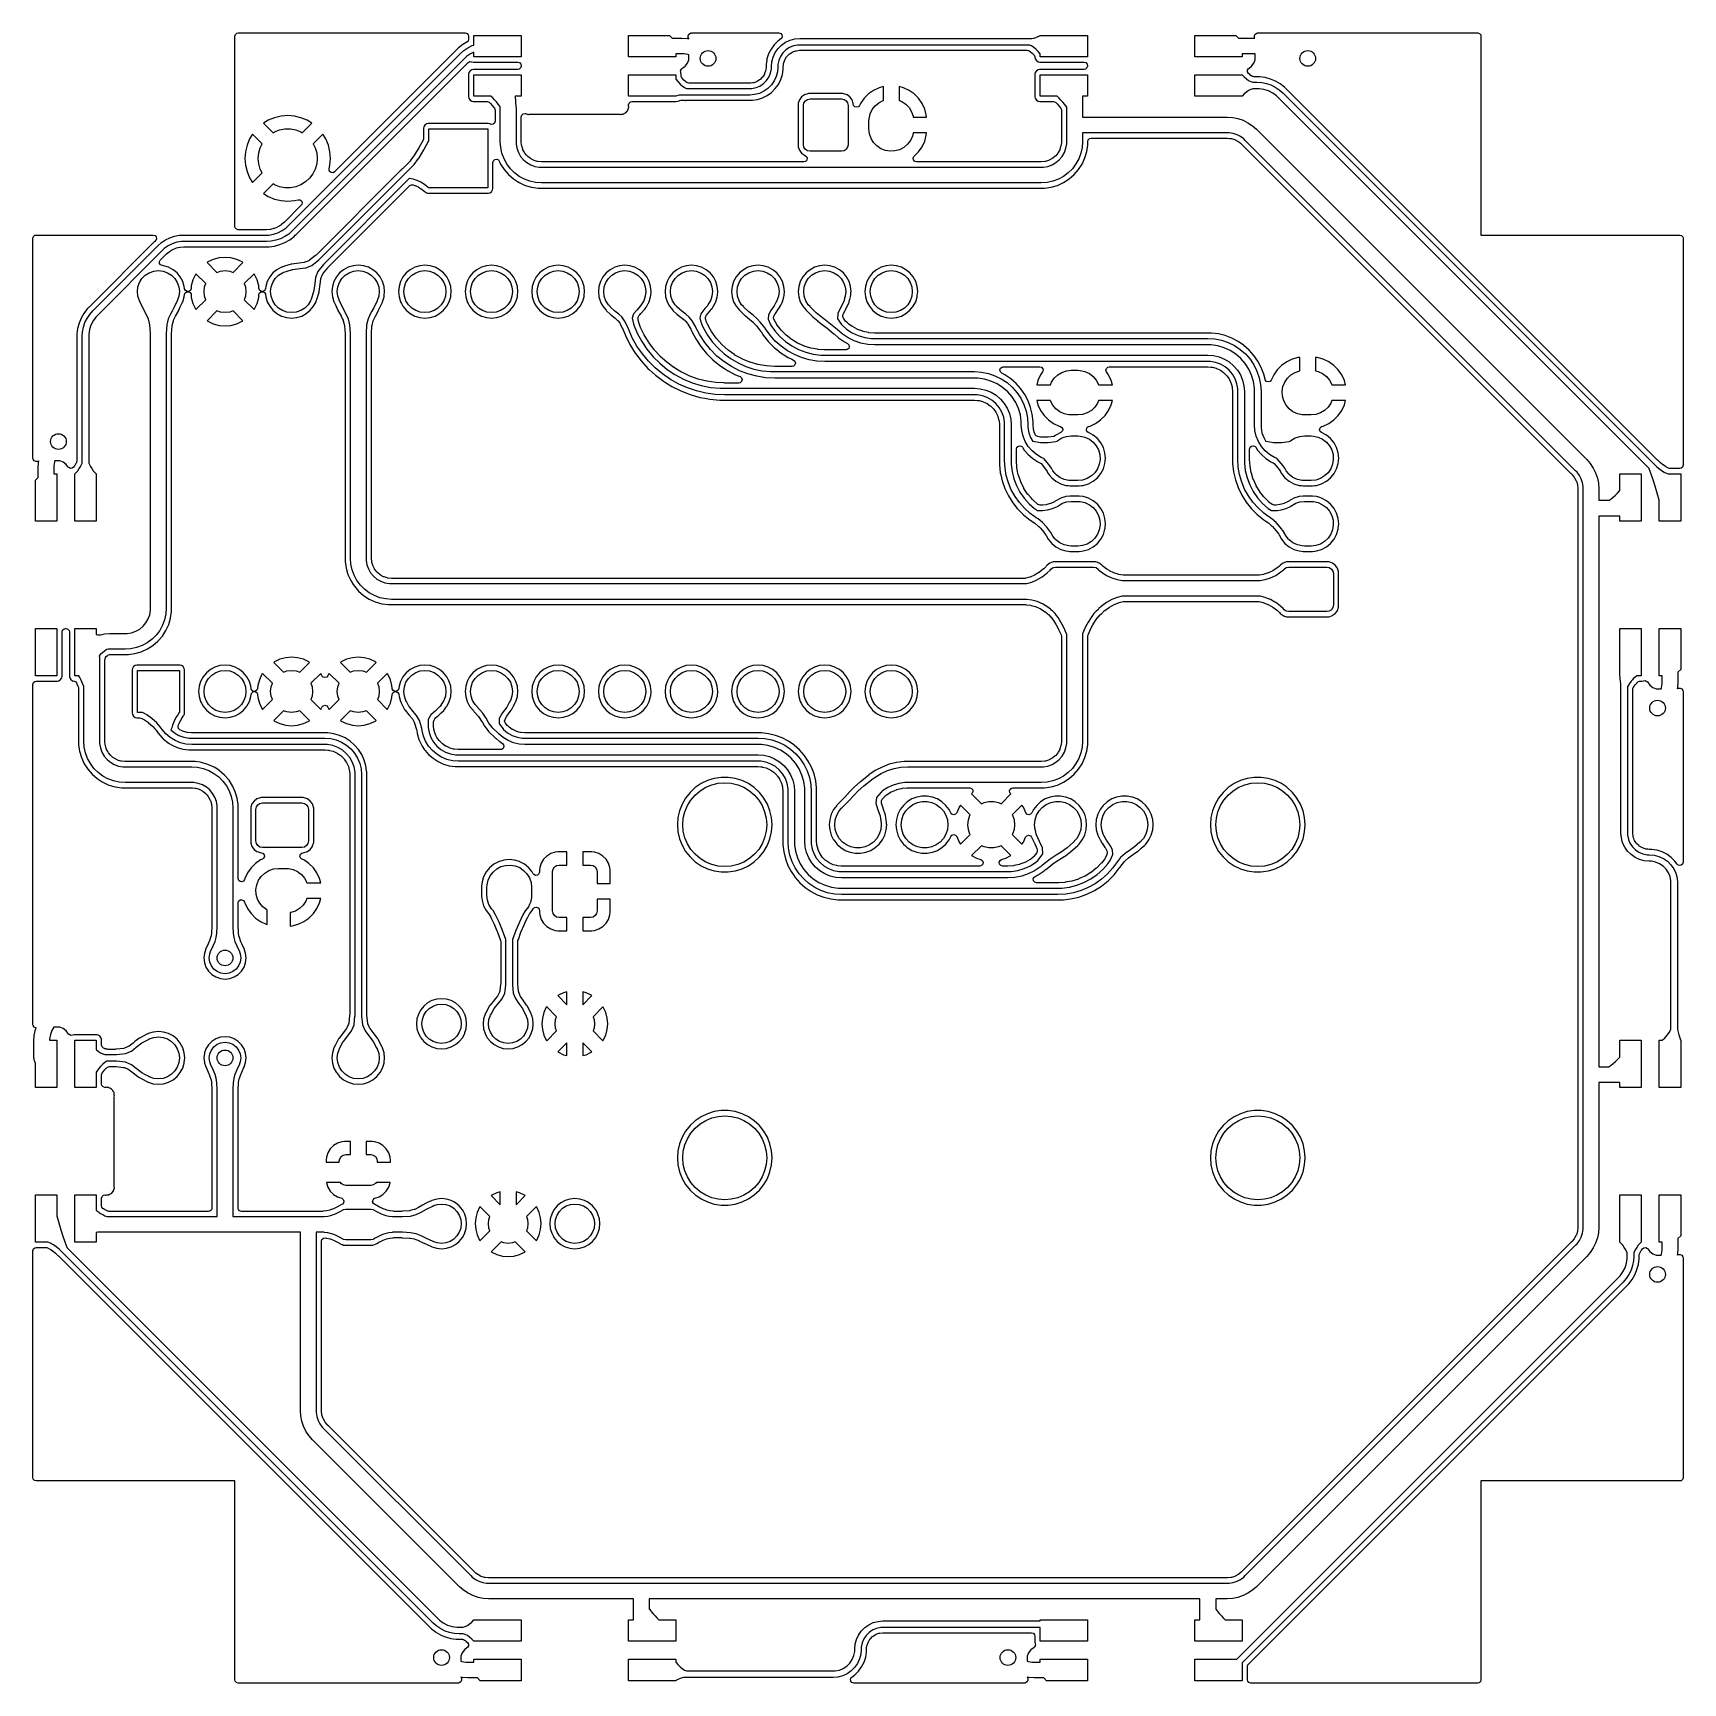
# Model space of a CAD drawing. Extents: x 3.95 to 6.43, y -4.85 to -2.37.
import ezdxf

# ---------------------------------------------------------------- set-up
doc = ezdxf.new("R2010")
doc.units = 0
doc.header["$MEASUREMENT"] = 0
doc.layers.add('BLACK', color=7, linetype='CONTINUOUS')

msp = doc.modelspace()

# ---------------------------------------------------------------- linework, layer by layer
at = {"layer": 'BLACK', "linetype": 'CONTINUOUS'}
for p, q in [((4.252, -2.379), (4.2528, -2.3763)), ((4.2528, -2.3763), (4.2549, -2.3745)), ((4.2549, -2.3745), (4.2569, -2.374)), ((4.2569, -2.374), (4.5976, -2.374)), ((4.5976, -2.374), (4.6003, -2.3748)), ((4.6003, -2.3748), (4.6021, -2.3769)), ((4.6021, -2.3769), (4.6025, -2.379)), ((4.932, -2.3781), (4.9332, -2.3756)), ((4.9332, -2.3756), (4.9356, -2.3742)), ((4.9356, -2.3742), (4.9368, -2.374)), ((4.9368, -2.374), (5.0684, -2.374)), ((5.0684, -2.374), (5.0711, -2.3748)), ((5.0711, -2.3748), (5.0729, -2.3769)), ((5.0729, -2.3769), (5.0733, -2.3797)), ((5.782, -2.3781), (5.7832, -2.3756)), ((5.7832, -2.3756), (5.7856, -2.3742)), ((5.7856, -2.3742), (5.7868, -2.374)), ((5.7868, -2.374), (6.1171, -2.374)), ((6.1171, -2.374), (6.1198, -2.3748)), ((6.1198, -2.3748), (6.1216, -2.3769)), ((6.1216, -2.3769), (6.122, -2.379)), ((4.252, -2.6643), (4.252, -2.379)), ((4.5851, -2.3988), (4.4015, -2.5824)), ((4.5875, -2.3964), (4.5851, -2.3988)), ((4.594, -2.3914), (4.5875, -2.3964)), ((4.5875, -2.3964), (4.5875, -2.3964)), ((4.5902, -2.4049), (4.5956, -2.4001)), ((4.6001, -2.3879), (4.594, -2.3914)), ((4.5956, -2.4001), (4.6015, -2.3961)), ((4.6018, -2.3863), (4.6001, -2.3879)), ((4.6015, -2.3961), (4.608, -2.393)), ((4.6025, -2.3836), (4.6018, -2.3863)), ((4.6025, -2.379), (4.6025, -2.3836)), ((4.608, -2.393), (4.6104, -2.3921)), ((4.6104, -2.3921), (4.6104, -2.3776)), ((4.6104, -2.3776), (4.6813, -2.3776)), ((4.6813, -2.3776), (4.6813, -2.4098)), ((4.8427, -2.4098), (4.8427, -2.3776)), ((4.8427, -2.3776), (4.9039, -2.3776)), ((4.9039, -2.3776), (4.9082, -2.3819)), ((4.9082, -2.3819), (4.9228, -2.3819)), ((4.9228, -2.3819), (4.9228, -2.3819)), ((4.9228, -2.3819), (4.9228, -2.3819)), ((4.9228, -2.3819), (4.9309, -2.3824)), ((4.9309, -2.3824), (4.9329, -2.3828)), ((4.9323, -2.3809), (4.932, -2.3781)), ((4.9329, -2.3823), (4.9323, -2.3809)), ((4.9329, -2.3828), (4.9329, -2.3823)), ((5.0565, -2.3983), (5.0529, -2.4054)), ((5.0611, -2.3919), (5.0565, -2.3983)), ((5.0667, -2.3863), (5.0611, -2.3919)), ((5.0628, -2.4035), (5.067, -2.3974)), ((5.0713, -2.383), (5.0667, -2.3863)), ((5.0667, -2.3863), (5.0667, -2.3863)), ((5.067, -2.3974), (5.0722, -2.3922)), ((5.0721, -2.3822), (5.0713, -2.383)), ((5.0733, -2.3797), (5.0721, -2.3822)), ((5.0722, -2.3922), (5.0783, -2.388)), ((5.0787, -2.3994), (5.0742, -2.4039)), ((5.0783, -2.388), (5.085, -2.3848)), ((5.0841, -2.3958), (5.0787, -2.3994)), ((5.09, -2.3934), (5.0841, -2.3958)), ((5.085, -2.3848), (5.0921, -2.3829)), ((5.0893, -2.4023), (5.0935, -2.4008)), ((5.0963, -2.3921), (5.09, -2.3934)), ((5.0921, -2.3829), (5.0995, -2.3823)), ((5.0935, -2.4008), (5.0946, -2.4006)), ((5.0946, -2.4006), (5.0994, -2.4)), ((5.0995, -2.3921), (5.0963, -2.3921)), ((5.0994, -2.4), (5.0996, -2.4)), ((5.0995, -2.3823), (5.448, -2.3823)), ((5.4445, -2.3921), (5.0995, -2.3921)), ((5.0996, -2.4), (5.1015, -2.4)), ((5.1015, -2.4), (5.4411, -2.4)), ((5.4411, -2.4), (5.4431, -2.4004)), ((5.4431, -2.4004), (5.4434, -2.4006)), ((5.4434, -2.4006), (5.444, -2.4009)), ((5.444, -2.4009), (5.4458, -2.4021)), ((5.4446, -2.3922), (5.4445, -2.3921)), ((5.4457, -2.3927), (5.4446, -2.3922)), ((5.4475, -2.3935), (5.4457, -2.3927)), ((5.4507, -2.3956), (5.4475, -2.3935)), ((5.448, -2.3823), (5.4507, -2.3819)), ((5.4507, -2.3819), (5.454, -2.381)), ((5.454, -2.3983), (5.4507, -2.3956)), ((5.4507, -2.3956), (5.4507, -2.3956)), ((5.4507, -2.3956), (5.4507, -2.3956)), ((5.454, -2.381), (5.4572, -2.3795)), ((5.4572, -2.4016), (5.454, -2.3983)), ((5.454, -2.3983), (5.454, -2.3983)), ((5.4572, -2.3795), (5.4582, -2.3789)), ((5.4572, -2.3795), (5.4572, -2.3795)), ((5.4572, -2.3795), (5.4572, -2.3795)), ((5.4602, -2.4053), (5.4572, -2.4016)), ((5.4582, -2.3789), (5.4602, -2.3777)), ((5.4602, -2.3777), (5.4604, -2.3777)), ((5.4604, -2.3777), (5.4604, -2.3776)), ((5.4604, -2.3776), (5.5313, -2.3776)), ((5.5313, -2.3776), (5.5313, -2.4098)), ((5.6927, -2.4098), (5.6927, -2.3776)), ((5.6927, -2.3776), (5.7539, -2.3776)), ((5.7539, -2.3776), (5.7582, -2.3819)), ((5.7582, -2.3819), (5.7827, -2.3819)), ((5.7823, -2.3809), (5.782, -2.3781)), ((5.7827, -2.3819), (5.7823, -2.3809)), ((6.122, -2.379), (6.122, -2.6772)), ((4.3311, -2.664), (4.5902, -2.4049)), ((4.5971, -2.4118), (4.338, -2.6709)), ((4.3454, -2.6747), (4.6009, -2.4193)), ((4.5902, -2.4049), (4.5902, -2.4049)), ((4.5996, -2.4093), (4.5971, -2.4118)), ((4.5971, -2.4118), (4.5971, -2.4118)), ((4.5971, -2.4118), (4.5971, -2.4118)), ((4.6054, -2.4051), (4.5996, -2.4093)), ((4.6009, -2.4193), (4.6013, -2.4188)), ((4.6009, -2.4193), (4.6009, -2.4193)), ((4.6013, -2.4188), (4.6018, -2.4183)), ((4.6013, -2.4188), (4.6013, -2.4188)), ((4.6018, -2.4183), (4.6043, -2.417)), ((4.6043, -2.417), (4.6071, -2.4172)), ((4.6104, -2.4026), (4.6054, -2.4051)), ((4.6071, -2.4172), (4.6072, -2.4172)), ((4.6072, -2.4172), (4.6074, -2.4173)), ((4.6074, -2.4173), (4.6074, -2.4173)), ((4.6074, -2.4173), (4.6074, -2.4173)), ((4.6074, -2.4173), (4.6097, -2.4177)), ((4.6097, -2.4177), (4.6763, -2.4177)), ((4.6104, -2.4098), (4.6104, -2.4026)), ((4.6813, -2.4098), (4.6104, -2.4098)), ((4.6763, -2.4177), (4.679, -2.4185)), ((4.6805, -2.4264), (4.6784, -2.4283)), ((4.679, -2.4185), (4.6808, -2.4206)), ((4.6813, -2.4238), (4.6805, -2.4264)), ((4.6808, -2.4206), (4.6813, -2.4227)), ((4.6813, -2.4227), (4.6813, -2.4238)), ((4.9136, -2.4098), (4.8427, -2.4098)), ((4.9228, -2.4055), (4.9136, -2.4055)), ((4.9136, -2.4055), (4.9136, -2.4098)), ((4.9258, -2.4055), (4.9228, -2.4055)), ((4.9228, -2.4275), (4.9276, -2.4239)), ((4.9317, -2.4065), (4.9258, -2.4055)), ((4.9276, -2.4239), (4.931, -2.4194)), ((4.931, -2.4194), (4.933, -2.4141)), ((4.9333, -2.407), (4.9317, -2.4065)), ((4.933, -2.4141), (4.9333, -2.4117)), ((4.9333, -2.4117), (4.9333, -2.407)), ((4.9333, -2.4117), (4.9333, -2.4117)), ((5.0492, -2.4248), (5.0486, -2.4296)), ((5.05, -2.4155), (5.0492, -2.4206)), ((5.0492, -2.4206), (5.0492, -2.4207)), ((5.0492, -2.4207), (5.0492, -2.4246)), ((5.0492, -2.4246), (5.0492, -2.4248)), ((5.0504, -2.4129), (5.05, -2.4155)), ((5.0529, -2.4054), (5.0504, -2.4129)), ((5.0571, -2.4247), (5.0577, -2.4173)), ((5.0571, -2.4279), (5.0571, -2.4247)), ((5.0577, -2.4173), (5.0596, -2.4102)), ((5.0596, -2.4102), (5.0628, -2.4035)), ((5.0669, -2.4247), (5.0663, -2.4321)), ((5.0682, -2.4152), (5.0669, -2.4215)), ((5.0669, -2.4215), (5.0669, -2.4247)), ((5.0706, -2.4093), (5.0682, -2.4152)), ((5.0742, -2.4039), (5.0706, -2.4093)), ((5.0748, -2.4246), (5.075, -2.4227)), ((5.0748, -2.4248), (5.0748, -2.4246)), ((5.0748, -2.4287), (5.0748, -2.4248)), ((5.075, -2.4227), (5.0754, -2.4198)), ((5.0754, -2.4198), (5.0756, -2.4187)), ((5.0756, -2.4187), (5.0771, -2.4145)), ((5.0771, -2.4145), (5.0776, -2.4135)), ((5.0776, -2.4135), (5.0799, -2.4098)), ((5.0799, -2.4098), (5.0806, -2.4089)), ((5.0806, -2.4089), (5.0837, -2.4058)), ((5.0837, -2.4058), (5.0846, -2.4051)), ((5.0846, -2.4051), (5.0883, -2.4028)), ((5.0883, -2.4028), (5.0893, -2.4023)), ((5.4458, -2.4021), (5.4461, -2.4022)), ((5.4461, -2.4022), (5.4484, -2.4041)), ((5.4484, -2.4041), (5.4486, -2.4043)), ((5.4486, -2.4043), (5.4496, -2.4054)), ((5.4496, -2.4054), (5.4511, -2.4069)), ((5.4511, -2.4069), (5.4512, -2.4071)), ((5.4512, -2.4071), (5.4513, -2.4072)), ((5.4513, -2.4072), (5.4514, -2.4073)), ((5.4514, -2.4073), (5.4525, -2.4098)), ((5.4525, -2.4098), (5.4525, -2.4104)), ((5.4525, -2.4104), (5.4525, -2.4106)), ((5.4525, -2.4106), (5.4528, -2.4117)), ((5.4528, -2.4117), (5.453, -2.4129)), ((5.453, -2.4129), (5.4547, -2.4155)), ((5.4547, -2.4155), (5.4574, -2.4173)), ((5.4574, -2.4173), (5.4597, -2.4177)), ((5.4597, -2.4177), (5.5263, -2.4177)), ((5.4604, -2.4054), (5.4602, -2.4053)), ((5.4604, -2.4098), (5.4604, -2.4054)), ((5.4604, -2.4054), (5.4604, -2.4054)), ((5.5313, -2.4098), (5.4604, -2.4098)), ((5.5263, -2.4177), (5.529, -2.4185)), ((5.5305, -2.4264), (5.5284, -2.4283)), ((5.529, -2.4185), (5.5308, -2.4206)), ((5.5313, -2.4238), (5.5305, -2.4264)), ((5.5308, -2.4206), (5.5313, -2.4227)), ((5.5313, -2.4227), (5.5313, -2.4238)), ((5.7636, -2.4098), (5.6927, -2.4098)), ((5.7833, -2.4055), (5.7636, -2.4055)), ((5.7636, -2.4055), (5.7636, -2.4098)), ((5.7734, -2.4271), (5.7776, -2.4239)), ((5.7776, -2.4239), (5.781, -2.4194)), ((5.781, -2.4194), (5.783, -2.4141)), ((5.783, -2.4141), (5.7833, -2.4117)), ((5.7833, -2.4117), (5.7833, -2.4055)), ((5.7833, -2.4117), (5.7833, -2.4117)), ((4.603, -2.4335), (4.6025, -2.4358)), ((4.6025, -2.4358), (4.6025, -2.4697)), ((4.6047, -2.4309), (4.603, -2.4335)), ((4.603, -2.4335), (4.603, -2.4335)), ((4.6074, -2.4292), (4.6047, -2.4309)), ((4.6097, -2.4287), (4.6074, -2.4292)), ((4.6074, -2.4292), (4.6074, -2.4292)), ((4.6763, -2.4287), (4.6097, -2.4287)), ((4.6104, -2.4689), (4.6104, -2.4366)), ((4.6104, -2.4366), (4.6813, -2.4366)), ((4.6784, -2.4283), (4.6763, -2.4287)), ((4.6813, -2.4366), (4.6813, -2.4689)), ((4.8427, -2.4689), (4.8427, -2.4366)), ((4.8427, -2.4366), (4.9136, -2.4366)), ((4.9136, -2.4366), (4.9136, -2.443)), ((4.9136, -2.443), (4.9136, -2.443)), ((4.9136, -2.443), (4.9138, -2.4431)), ((4.9138, -2.4431), (4.9168, -2.447)), ((4.9168, -2.447), (4.9168, -2.447)), ((4.9168, -2.447), (4.9168, -2.447)), ((4.9168, -2.447), (4.92, -2.4506)), ((4.92, -2.4506), (4.9233, -2.4535)), ((4.9207, -2.4307), (4.922, -2.4282)), ((4.921, -2.433), (4.9207, -2.4307)), ((4.9209, -2.4331), (4.921, -2.433)), ((4.921, -2.4334), (4.9209, -2.4331)), ((4.921, -2.4335), (4.921, -2.4334)), ((4.9213, -2.4349), (4.921, -2.4335)), ((4.921, -2.4335), (4.921, -2.4335)), ((4.921, -2.4335), (4.921, -2.4335)), ((4.9215, -2.4358), (4.9213, -2.4349)), ((4.9215, -2.4381), (4.9215, -2.4358)), ((4.9215, -2.4358), (4.9215, -2.4358)), ((4.9215, -2.4386), (4.9215, -2.4381)), ((4.9225, -2.4412), (4.9215, -2.4386)), ((4.922, -2.4282), (4.9228, -2.4275)), ((4.923, -2.4417), (4.9225, -2.4412)), ((4.9228, -2.4275), (4.9228, -2.4275)), ((4.9231, -2.4419), (4.923, -2.4417)), ((4.9257, -2.4447), (4.9231, -2.4419)), ((4.9258, -2.4449), (4.9257, -2.4447)), ((4.9282, -2.447), (4.9258, -2.4449)), ((4.9284, -2.4472), (4.9282, -2.447)), ((4.9303, -2.4485), (4.9284, -2.4472)), ((4.9309, -2.4489), (4.9303, -2.4485)), ((4.931, -2.4489), (4.9309, -2.4489)), ((4.9332, -2.4494), (4.931, -2.4489)), ((5.0244, -2.4494), (4.9332, -2.4494)), ((5.0246, -2.4494), (5.0244, -2.4494)), ((5.0264, -2.4492), (5.0246, -2.4494)), ((5.0294, -2.4488), (5.0264, -2.4492)), ((5.0305, -2.4486), (5.0294, -2.4488)), ((5.0347, -2.4471), (5.0305, -2.4486)), ((5.0357, -2.4466), (5.0347, -2.4471)), ((5.0394, -2.4443), (5.0357, -2.4466)), ((5.0403, -2.4436), (5.0394, -2.4443)), ((5.0399, -2.4536), (5.0453, -2.45)), ((5.0434, -2.4405), (5.0403, -2.4436)), ((5.0441, -2.4396), (5.0434, -2.4405)), ((5.0465, -2.4359), (5.0441, -2.4396)), ((5.0453, -2.45), (5.0498, -2.4455)), ((5.0469, -2.4349), (5.0465, -2.4359)), ((5.0484, -2.4307), (5.0469, -2.4349)), ((5.0486, -2.4296), (5.0484, -2.4307)), ((5.0498, -2.4455), (5.0534, -2.4401)), ((5.0534, -2.4401), (5.0558, -2.4342)), ((5.0558, -2.4342), (5.0571, -2.4279)), ((5.0612, -2.4459), (5.057, -2.452)), ((5.0644, -2.4392), (5.0612, -2.4459)), ((5.0629, -2.4575), (5.0675, -2.4511)), ((5.0663, -2.4321), (5.0644, -2.4392)), ((5.0675, -2.4511), (5.0711, -2.444)), ((5.0711, -2.444), (5.0736, -2.4365)), ((5.0736, -2.4365), (5.0748, -2.4287)), ((5.453, -2.4335), (5.4525, -2.4358)), ((5.4525, -2.4358), (5.4525, -2.4697)), ((5.4547, -2.4309), (5.453, -2.4335)), ((5.453, -2.4335), (5.453, -2.4335)), ((5.4574, -2.4292), (5.4547, -2.4309)), ((5.4597, -2.4287), (5.4574, -2.4292)), ((5.4574, -2.4292), (5.4574, -2.4292)), ((5.5263, -2.4287), (5.4597, -2.4287)), ((5.4604, -2.4689), (5.4604, -2.4366)), ((5.4604, -2.4366), (5.5313, -2.4366)), ((5.5284, -2.4283), (5.5263, -2.4287)), ((5.5313, -2.4366), (5.5313, -2.4689)), ((5.6927, -2.4689), (5.6927, -2.4366)), ((5.6927, -2.4366), (5.7636, -2.4366)), ((5.7636, -2.4366), (5.7636, -2.4367)), ((5.7636, -2.4367), (5.7636, -2.4367)), ((5.7636, -2.4367), (5.7638, -2.4369)), ((5.7638, -2.4369), (5.7668, -2.44)), ((5.7668, -2.44), (5.77, -2.4429)), ((5.77, -2.4429), (5.7733, -2.4451)), ((5.7716, -2.4296), (5.7731, -2.4273)), ((5.7716, -2.4324), (5.7716, -2.4296)), ((5.7731, -2.4348), (5.7716, -2.4324)), ((5.7731, -2.4273), (5.7734, -2.4271)), ((5.7749, -2.4364), (5.7731, -2.4348)), ((5.7733, -2.4451), (5.7733, -2.4451)), ((5.7733, -2.4451), (5.7733, -2.4451)), ((5.7733, -2.4451), (5.7743, -2.4456)), ((5.7743, -2.4456), (5.7765, -2.4468)), ((5.7751, -2.4366), (5.7749, -2.4364)), ((5.7773, -2.4381), (5.7751, -2.4366)), ((5.7765, -2.4468), (5.7765, -2.4468)), ((5.7765, -2.4468), (5.7765, -2.4468)), ((5.7765, -2.4468), (5.7794, -2.4477)), ((5.7776, -2.4382), (5.7773, -2.4381)), ((5.7793, -2.4391), (5.7776, -2.4382)), ((5.78, -2.4394), (5.7793, -2.4391)), ((5.7794, -2.4477), (5.7795, -2.4478)), ((5.7795, -2.4478), (5.7858, -2.4478)), ((5.7809, -2.4397), (5.78, -2.4394)), ((5.7824, -2.4399), (5.7809, -2.4397)), ((5.7834, -2.4399), (5.7824, -2.4399)), ((5.7838, -2.4399), (5.7834, -2.4399)), ((5.7834, -2.4399), (5.7834, -2.4399)), ((5.7858, -2.4399), (5.7838, -2.4399)), ((5.7838, -2.4399), (5.7838, -2.4399)), ((5.7869, -2.4399), (5.7858, -2.4399)), ((5.7858, -2.4478), (5.7858, -2.4478)), ((5.7858, -2.4478), (5.7858, -2.4478)), ((5.7858, -2.4478), (5.793, -2.4483)), ((5.787, -2.4399), (5.7869, -2.4399)), ((5.7899, -2.4399), (5.787, -2.4399)), ((5.787, -2.4399), (5.787, -2.4399)), ((5.7981, -2.441), (5.7899, -2.4399)), ((5.7899, -2.4399), (5.7899, -2.4399)), ((5.793, -2.4483), (5.8, -2.4497)), ((5.806, -2.4431), (5.7981, -2.441)), ((5.7981, -2.441), (5.7981, -2.441)), ((5.8, -2.4497), (5.8068, -2.452)), ((5.8136, -2.4463), (5.806, -2.4431)), ((5.806, -2.4431), (5.806, -2.4431)), ((5.8208, -2.4504), (5.8136, -2.4463)), ((5.8136, -2.4463), (5.8136, -2.4463)), ((5.8273, -2.4554), (5.8208, -2.4504)), ((5.8208, -2.4504), (5.8208, -2.4504)), ((5.8208, -2.4504), (5.8208, -2.4504)), ((4.6025, -2.4697), (4.6026, -2.47)), ((4.6026, -2.47), (4.603, -2.472)), ((4.603, -2.472), (4.6047, -2.4746)), ((4.6047, -2.4746), (4.6074, -2.4763)), ((4.6074, -2.4763), (4.6097, -2.4768)), ((4.6363, -2.4689), (4.6104, -2.4689)), ((4.6364, -2.4692), (4.6363, -2.4689)), ((4.6388, -2.4714), (4.6364, -2.4692)), ((4.6416, -2.4743), (4.6388, -2.4714)), ((4.6443, -2.4773), (4.6416, -2.4743)), ((4.6813, -2.4689), (4.6725, -2.4689)), ((4.6725, -2.4689), (4.6726, -2.4691)), ((4.6726, -2.4691), (4.6726, -2.4691)), ((4.6726, -2.4691), (4.6727, -2.4717)), ((4.6727, -2.4717), (4.6728, -2.4743)), ((4.6728, -2.4743), (4.6729, -2.4767)), ((4.9136, -2.4689), (4.8427, -2.4689)), ((4.9138, -2.4688), (4.9136, -2.4688)), ((4.9136, -2.4688), (4.9136, -2.4689)), ((4.9137, -2.4769), (4.9168, -2.4763)), ((4.9168, -2.4676), (4.9138, -2.4688)), ((4.9185, -2.4671), (4.9168, -2.4676)), ((4.9168, -2.4763), (4.9185, -2.4756)), ((5.0245, -2.4671), (4.9185, -2.4671)), ((4.9185, -2.4756), (4.9191, -2.4754)), ((4.9191, -2.4754), (4.9209, -2.475)), ((4.9209, -2.475), (4.9278, -2.475)), ((4.9233, -2.4535), (4.9233, -2.4535)), ((4.9233, -2.4535), (4.9265, -2.4557)), ((4.9265, -2.4557), (4.9265, -2.4557)), ((4.9265, -2.4557), (4.9295, -2.4572)), ((4.9278, -2.475), (4.9281, -2.475)), ((4.9281, -2.475), (4.9282, -2.4751)), ((4.9282, -2.4751), (4.9285, -2.4751)), ((4.9285, -2.4751), (4.9285, -2.4751)), ((4.9285, -2.4751), (4.9288, -2.4751)), ((4.9288, -2.4751), (4.9289, -2.4751)), ((4.9289, -2.4751), (4.9297, -2.475)), ((4.9295, -2.4572), (4.9296, -2.4573)), ((4.9296, -2.4573), (5.0245, -2.4573)), ((4.9297, -2.475), (5.0285, -2.475)), ((5.0245, -2.4573), (5.0277, -2.4573)), ((5.0319, -2.4665), (5.0245, -2.4671)), ((5.0277, -2.4573), (5.034, -2.456)), ((5.0285, -2.475), (5.0363, -2.4738)), ((5.0285, -2.475), (5.0285, -2.475)), ((5.039, -2.4646), (5.0319, -2.4665)), ((5.034, -2.456), (5.0399, -2.4536)), ((5.0363, -2.4738), (5.0438, -2.4713)), ((5.0457, -2.4614), (5.039, -2.4646)), ((5.0438, -2.4713), (5.0509, -2.4677)), ((5.0518, -2.4572), (5.0457, -2.4614)), ((5.0509, -2.4677), (5.0573, -2.4631)), ((5.057, -2.452), (5.0518, -2.4572)), ((5.0573, -2.4631), (5.0629, -2.4575)), ((5.0991, -2.4743), (5.0973, -2.4793)), ((5.1023, -2.47), (5.0991, -2.4743)), ((5.0991, -2.4743), (5.0991, -2.4743)), ((5.1066, -2.4668), (5.1023, -2.47)), ((5.1059, -2.4789), (5.108, -2.4757)), ((5.1116, -2.4651), (5.1066, -2.4668)), ((5.1066, -2.4668), (5.1066, -2.4668)), ((5.108, -2.4757), (5.1112, -2.4736)), ((5.1112, -2.4736), (5.115, -2.4728)), ((5.1128, -2.4649), (5.1116, -2.4651)), ((5.1116, -2.4651), (5.1116, -2.4651)), ((5.1643, -2.4649), (5.1128, -2.4649)), ((5.1128, -2.4649), (5.1128, -2.4649)), ((5.115, -2.4728), (5.1622, -2.4728)), ((5.1622, -2.4728), (5.166, -2.4736)), ((5.1655, -2.4651), (5.1643, -2.4649)), ((5.1706, -2.4668), (5.1655, -2.4651)), ((5.1655, -2.4651), (5.1655, -2.4651)), ((5.166, -2.4736), (5.1692, -2.4757)), ((5.1692, -2.4757), (5.1713, -2.4789)), ((5.1749, -2.47), (5.1706, -2.4668)), ((5.1706, -2.4668), (5.1706, -2.4668)), ((5.1781, -2.4743), (5.1749, -2.47)), ((5.1795, -2.4783), (5.1781, -2.4743)), ((5.1781, -2.4743), (5.1781, -2.4743)), ((5.1961, -2.472), (5.1908, -2.4796)), ((5.2027, -2.4654), (5.1961, -2.472)), ((5.1961, -2.472), (5.1961, -2.472)), ((5.2103, -2.4601), (5.2027, -2.4654)), ((5.2027, -2.4654), (5.2027, -2.4654)), ((5.2188, -2.4562), (5.2103, -2.4601)), ((5.2182, -2.4786), (5.2246, -2.4752)), ((5.2252, -2.4544), (5.2188, -2.4562)), ((5.2188, -2.4562), (5.2188, -2.4562)), ((5.2246, -2.4752), (5.2252, -2.4751)), ((5.2252, -2.4751), (5.2252, -2.4544)), ((5.2252, -2.4544), (5.2252, -2.4544)), ((5.2553, -2.4562), (5.2488, -2.4544)), ((5.2488, -2.4544), (5.2488, -2.4752)), ((5.2488, -2.4752), (5.2527, -2.4767)), ((5.2637, -2.4601), (5.2553, -2.4562)), ((5.2553, -2.4562), (5.2553, -2.4562)), ((5.2713, -2.4654), (5.2637, -2.4601)), ((5.2637, -2.4601), (5.2637, -2.4601)), ((5.2779, -2.472), (5.2713, -2.4654)), ((5.2713, -2.4654), (5.2713, -2.4654)), ((5.2832, -2.4796), (5.2779, -2.472)), ((5.4525, -2.4697), (5.4526, -2.47)), ((5.4526, -2.47), (5.453, -2.472)), ((5.453, -2.472), (5.4547, -2.4746)), ((5.4547, -2.4746), (5.4574, -2.4763)), ((5.4574, -2.4763), (5.4597, -2.4768)), ((5.4861, -2.4689), (5.4604, -2.4689)), ((5.4862, -2.4692), (5.4861, -2.4689)), ((5.4877, -2.4706), (5.4862, -2.4692)), ((5.4888, -2.4716), (5.4877, -2.4706)), ((5.4916, -2.4746), (5.4888, -2.4716)), ((5.4945, -2.4778), (5.4916, -2.4746)), ((5.5313, -2.4689), (5.5238, -2.4689)), ((5.5238, -2.4689), (5.5238, -2.5004)), ((5.7636, -2.4689), (5.6927, -2.4689)), ((5.7638, -2.4687), (5.7636, -2.4688)), ((5.7636, -2.4688), (5.7636, -2.4689)), ((5.7668, -2.4655), (5.7638, -2.4687)), ((5.77, -2.4626), (5.7668, -2.4655)), ((5.7733, -2.4604), (5.77, -2.4626)), ((5.77, -2.4626), (5.77, -2.4626)), ((5.7765, -2.4587), (5.7733, -2.4604)), ((5.7733, -2.4604), (5.7733, -2.4604)), ((5.7794, -2.4578), (5.7765, -2.4587)), ((5.7765, -2.4587), (5.7765, -2.4587)), ((5.7796, -2.4577), (5.7794, -2.4578)), ((5.7858, -2.4577), (5.7796, -2.4577)), ((5.7893, -2.4577), (5.7858, -2.4577)), ((5.7963, -2.4588), (5.7893, -2.4577)), ((5.8031, -2.461), (5.7963, -2.4588)), ((5.8094, -2.4642), (5.8031, -2.461)), ((5.8068, -2.452), (5.8132, -2.4552)), ((5.8152, -2.4684), (5.8094, -2.4642)), ((5.8132, -2.4552), (5.8192, -2.4592)), ((5.8177, -2.4709), (5.8152, -2.4684)), ((6.3746, -3.0278), (5.8177, -2.4709)), ((5.8177, -2.4709), (5.8177, -2.4709)), ((5.8177, -2.4709), (5.8177, -2.4709)), ((5.8177, -2.4709), (5.8177, -2.4709)), ((5.8192, -2.4592), (5.8246, -2.4639)), ((5.8246, -2.4639), (5.8246, -2.4639)), ((5.8246, -2.4639), (5.8246, -2.4639)), ((5.8246, -2.4639), (5.8246, -2.4639)), ((5.8246, -2.4639), (5.8246, -2.4639)), ((5.8246, -2.4639), (6.3818, -3.0211)), ((5.8293, -2.4575), (5.8273, -2.4554)), ((5.8273, -2.4554), (5.8273, -2.4554)), ((5.8273, -2.4554), (5.8273, -2.4554)), ((6.3862, -3.0144), (5.8293, -2.4575)), ((5.8293, -2.4575), (5.8293, -2.4575)), ((4.3211, -2.4988), (4.3113, -2.5012)), ((4.3311, -2.498), (4.3211, -2.4988)), ((4.3411, -2.4988), (4.3311, -2.498)), ((4.3509, -2.5012), (4.3411, -2.4988)), ((4.6097, -2.4768), (4.6307, -2.4768)), ((4.6307, -2.4768), (4.6333, -2.4776)), ((4.6333, -2.4776), (4.6342, -2.4783)), ((4.6342, -2.4783), (4.6356, -2.4798)), ((4.6356, -2.4798), (4.6382, -2.4826)), ((4.6382, -2.4826), (4.6407, -2.4857)), ((4.6407, -2.4857), (4.6413, -2.4864)), ((4.6413, -2.4864), (4.6422, -2.4889)), ((4.6422, -2.4889), (4.6423, -2.4895)), ((4.6423, -2.4895), (4.6423, -2.4897)), ((4.6423, -2.4897), (4.6423, -2.5065)), ((4.647, -2.4807), (4.6443, -2.4773)), ((4.6496, -2.484), (4.647, -2.4807)), ((4.6497, -2.4841), (4.6496, -2.484)), ((4.6498, -2.4842), (4.6497, -2.4841)), ((4.6502, -2.4866), (4.6498, -2.4842)), ((4.6502, -2.4896), (4.6502, -2.4866)), ((4.6502, -2.5372), (4.6502, -2.4896)), ((4.6502, -2.4896), (4.6502, -2.4896)), ((4.6729, -2.4767), (4.673, -2.4787)), ((4.673, -2.4787), (4.6731, -2.4801)), ((4.6731, -2.4801), (4.673, -2.4803)), ((4.673, -2.4803), (4.6733, -2.4815)), ((4.6733, -2.4815), (4.6738, -2.4896)), ((4.6738, -2.4896), (4.6738, -2.4896)), ((4.6738, -2.4896), (4.6738, -2.4896)), ((4.6738, -2.4896), (4.6738, -2.4896)), ((4.6738, -2.4896), (4.6738, -2.5372)), ((4.6817, -2.4999), (4.6825, -2.4972)), ((4.6817, -2.5371), (4.6817, -2.4999)), ((4.6825, -2.4972), (4.6846, -2.4954)), ((4.6846, -2.4954), (4.6874, -2.495)), ((4.6874, -2.495), (4.688, -2.4951)), ((4.688, -2.4951), (4.6888, -2.4953)), ((4.6888, -2.4953), (4.6892, -2.4954)), ((4.6892, -2.4954), (4.6895, -2.4955)), ((4.6895, -2.4955), (4.6909, -2.4961)), ((4.6909, -2.4961), (4.6909, -2.4961)), ((4.6909, -2.4961), (4.6913, -2.4962)), ((4.6913, -2.4962), (4.6916, -2.4962)), ((4.6916, -2.4962), (4.692, -2.4962)), ((4.692, -2.4962), (4.692, -2.4962)), ((4.692, -2.4962), (4.692, -2.4962)), ((4.692, -2.4962), (4.6924, -2.4962)), ((4.6924, -2.4962), (4.6935, -2.4961)), ((4.6935, -2.4961), (4.6938, -2.4961)), ((4.6938, -2.4961), (4.8286, -2.4961)), ((4.8286, -2.4961), (4.8294, -2.4962)), ((4.8294, -2.4962), (4.8298, -2.4962)), ((4.8298, -2.4962), (4.8298, -2.4962)), ((4.8298, -2.4962), (4.8298, -2.4962)), ((4.8298, -2.4962), (4.8302, -2.4962)), ((4.8302, -2.4962), (4.8313, -2.4961)), ((4.8313, -2.4961), (4.8316, -2.4961)), ((4.8316, -2.4961), (4.832, -2.4961)), ((4.832, -2.4961), (4.8324, -2.496)), ((4.832, -2.4961), (4.832, -2.4961)), ((4.8324, -2.496), (4.8327, -2.496)), ((4.8327, -2.496), (4.8342, -2.4958)), ((4.8342, -2.4958), (4.8346, -2.4957)), ((4.8342, -2.4958), (4.8342, -2.4958)), ((4.8346, -2.4957), (4.8349, -2.4956)), ((4.8349, -2.4956), (4.8353, -2.4955)), ((4.8353, -2.4955), (4.8366, -2.4947)), ((4.8353, -2.4955), (4.8353, -2.4955)), ((4.8366, -2.4947), (4.8368, -2.4945)), ((4.8368, -2.4945), (4.8382, -2.4939)), ((4.8382, -2.4939), (4.8385, -2.4936)), ((4.8382, -2.4939), (4.8382, -2.4939)), ((4.8385, -2.4936), (4.8387, -2.4934)), ((4.8387, -2.4934), (4.839, -2.4931)), ((4.839, -2.4931), (4.8399, -2.4919)), ((4.839, -2.4931), (4.839, -2.4931)), ((4.839, -2.4931), (4.839, -2.4931)), ((4.8399, -2.4919), (4.8401, -2.4917)), ((4.8401, -2.4917), (4.8411, -2.4906)), ((4.8411, -2.4906), (4.8413, -2.4903)), ((4.8411, -2.4906), (4.8411, -2.4906)), ((4.8413, -2.4903), (4.8415, -2.49)), ((4.8415, -2.49), (4.8417, -2.4896)), ((4.8417, -2.4896), (4.8421, -2.4881)), ((4.8417, -2.4896), (4.8417, -2.4896)), ((4.8421, -2.4881), (4.8422, -2.4879)), ((4.8422, -2.4879), (4.8427, -2.4865)), ((4.8422, -2.4879), (4.8422, -2.4879)), ((4.8427, -2.4818), (4.8435, -2.4791)), ((4.8427, -2.4836), (4.8427, -2.4818)), ((4.8427, -2.4838), (4.8427, -2.4836)), ((4.8429, -2.4854), (4.8427, -2.4838)), ((4.8427, -2.4865), (4.8428, -2.4861)), ((4.8427, -2.4865), (4.8427, -2.4865)), ((4.8428, -2.4861), (4.8429, -2.4858)), ((4.8429, -2.4858), (4.8429, -2.4854)), ((4.8435, -2.4791), (4.8456, -2.4772)), ((4.8456, -2.4772), (4.8477, -2.4768)), ((4.8477, -2.4768), (4.9123, -2.4768)), ((4.9123, -2.4768), (4.9133, -2.4769)), ((4.9133, -2.4769), (4.9134, -2.4769)), ((4.9134, -2.4769), (4.9137, -2.4769)), ((5.0973, -2.4793), (5.0972, -2.4805)), ((5.0972, -2.4805), (5.0972, -2.5439)), ((5.0973, -2.4793), (5.0973, -2.4793)), ((5.1051, -2.4827), (5.1059, -2.4789)), ((5.1051, -2.5417), (5.1051, -2.4827)), ((5.1713, -2.4789), (5.172, -2.4827)), ((5.172, -2.4827), (5.172, -2.5417)), ((5.1798, -2.4793), (5.1795, -2.4783)), ((5.1799, -2.4805), (5.1798, -2.4793)), ((5.1799, -2.4807), (5.1799, -2.4805)), ((5.1799, -2.4805), (5.1799, -2.4805)), ((5.18, -2.4807), (5.1799, -2.4807)), ((5.1804, -2.4826), (5.18, -2.4807)), ((5.18, -2.4807), (5.18, -2.4807)), ((5.18, -2.4807), (5.18, -2.4807)), ((5.18, -2.4807), (5.18, -2.4807)), ((5.1822, -2.4847), (5.1804, -2.4826)), ((5.1849, -2.4855), (5.1822, -2.4847)), ((5.1876, -2.4847), (5.1849, -2.4855)), ((5.1894, -2.4826), (5.1876, -2.4847)), ((5.1908, -2.4796), (5.1894, -2.4826)), ((5.2037, -2.5027), (5.2053, -2.4956)), ((5.2053, -2.4956), (5.2083, -2.489)), ((5.2083, -2.489), (5.2127, -2.4833)), ((5.2127, -2.4833), (5.2182, -2.4786)), ((5.2527, -2.4767), (5.2587, -2.4808)), ((5.2587, -2.4808), (5.2636, -2.486)), ((5.2636, -2.486), (5.2674, -2.4922)), ((5.2674, -2.4922), (5.2697, -2.4991)), ((5.2697, -2.4991), (5.2698, -2.5004)), ((5.2698, -2.5004), (5.2898, -2.5004)), ((5.2871, -2.4881), (5.2832, -2.4796)), ((5.2895, -2.497), (5.2871, -2.4881)), ((5.2871, -2.4881), (5.2871, -2.4881)), ((5.2898, -2.5004), (5.2895, -2.497)), ((5.2898, -2.5004), (5.2898, -2.5004)), ((5.4597, -2.4768), (5.4804, -2.4768)), ((5.4804, -2.4768), (5.4831, -2.4776)), ((5.4831, -2.4776), (5.484, -2.4783)), ((5.484, -2.4783), (5.4857, -2.4801)), ((5.4857, -2.4801), (5.4883, -2.4831)), ((5.4883, -2.4831), (5.491, -2.4863)), ((5.491, -2.4863), (5.4913, -2.4867)), ((5.4913, -2.4867), (5.4923, -2.4893)), ((5.4923, -2.4893), (5.4923, -2.4897)), ((5.4923, -2.4897), (5.4923, -2.5371)), ((5.4973, -2.4813), (5.4945, -2.4778)), ((5.5001, -2.4849), (5.4973, -2.4813)), ((5.5002, -2.4849), (5.5001, -2.4849)), ((5.5001, -2.4849), (5.5001, -2.4849)), ((5.5002, -2.5122), (5.5002, -2.4849)), ((5.5238, -2.5004), (5.7413, -2.5004)), ((5.7413, -2.5004), (5.7413, -2.5004)), ((5.7413, -2.5004), (5.7413, -2.5004)), ((5.7413, -2.5004), (5.7494, -2.5009)), ((5.7494, -2.5009), (5.7573, -2.5025)), ((4.302, -2.505), (4.2949, -2.5093)), ((4.2949, -2.5093), (4.2949, -2.5093)), ((4.2949, -2.5093), (4.3094, -2.5238)), ((4.3113, -2.5012), (4.302, -2.505)), ((4.3094, -2.5238), (4.3114, -2.5226)), ((4.3114, -2.5226), (4.319, -2.5196)), ((4.319, -2.5196), (4.327, -2.5181)), ((4.327, -2.5181), (4.3352, -2.5181)), ((4.3352, -2.5181), (4.3432, -2.5196)), ((4.3432, -2.5196), (4.3508, -2.5226)), ((4.3508, -2.5226), (4.3528, -2.5238)), ((4.3602, -2.505), (4.3509, -2.5012)), ((4.3528, -2.5238), (4.3673, -2.5093)), ((4.3673, -2.5093), (4.3602, -2.505)), ((4.3673, -2.5093), (4.3673, -2.5093)), ((4.5353, -2.5148), (4.5348, -2.5171)), ((4.5348, -2.5171), (4.5348, -2.5324)), ((4.537, -2.5122), (4.5353, -2.5148)), ((4.5353, -2.5148), (4.5353, -2.5148)), ((4.5396, -2.5105), (4.537, -2.5122)), ((4.5419, -2.51), (4.5396, -2.5105)), ((4.5396, -2.5105), (4.5396, -2.5105)), ((4.6321, -2.51), (4.5419, -2.51)), ((4.5419, -2.51), (4.5419, -2.51)), ((4.5427, -2.5362), (4.5427, -2.5179)), ((4.5427, -2.5179), (4.6313, -2.5179)), ((4.6313, -2.5179), (4.6313, -2.6065)), ((4.6344, -2.5105), (4.6321, -2.51)), ((4.6321, -2.51), (4.6321, -2.51)), ((4.6346, -2.5106), (4.6344, -2.5105)), ((4.6344, -2.5105), (4.6344, -2.5105)), ((4.6366, -2.5114), (4.6346, -2.5106)), ((4.6394, -2.511), (4.6366, -2.5114)), ((4.6415, -2.5092), (4.6394, -2.511)), ((4.6423, -2.5065), (4.6415, -2.5092)), ((5.2035, -2.5063), (5.2037, -2.5027)), ((5.2035, -2.5181), (5.2035, -2.5063)), ((5.2043, -2.5253), (5.2035, -2.5181)), ((5.2066, -2.5322), (5.2043, -2.5253)), ((5.2698, -2.524), (5.2687, -2.5288)), ((5.2898, -2.524), (5.2698, -2.524)), ((5.2895, -2.5274), (5.2898, -2.524)), ((5.5002, -2.5372), (5.5002, -2.5122)), ((5.7413, -2.524), (5.5238, -2.524)), ((5.5238, -2.524), (5.5238, -2.5372)), ((5.7443, -2.524), (5.7413, -2.524)), ((5.7502, -2.525), (5.7443, -2.524)), ((5.756, -2.5268), (5.7502, -2.525)), ((5.7573, -2.5025), (5.765, -2.5051)), ((5.765, -2.5051), (5.7722, -2.5087)), ((5.7722, -2.5087), (5.7789, -2.5132)), ((5.7789, -2.5132), (5.785, -2.5185)), ((5.785, -2.5185), (5.785, -2.5185)), ((5.785, -2.5185), (6.2807, -3.0142)), ((4.2701, -2.5424), (4.2677, -2.5522)), ((4.2739, -2.5331), (4.2701, -2.5424)), ((4.2782, -2.526), (4.2739, -2.5331)), ((4.2927, -2.5405), (4.2782, -2.526)), ((4.2782, -2.526), (4.2782, -2.526)), ((4.2876, -2.5541), (4.2898, -2.5462)), ((4.2898, -2.5462), (4.2927, -2.5405)), ((4.384, -2.526), (4.3695, -2.5405)), ((4.3695, -2.5405), (4.3724, -2.5462)), ((4.3724, -2.5462), (4.3746, -2.5541)), ((4.3883, -2.5331), (4.384, -2.526)), ((4.3921, -2.5424), (4.3883, -2.5331)), ((4.3945, -2.5522), (4.3921, -2.5424)), ((4.5284, -2.5456), (4.5216, -2.5568)), ((4.5283, -2.5614), (4.5355, -2.5496)), ((4.5285, -2.5455), (4.5284, -2.5456)), ((4.5342, -2.5347), (4.5285, -2.5455)), ((4.5348, -2.5324), (4.5342, -2.5347)), ((4.5355, -2.5496), (4.5425, -2.5364)), ((4.5425, -2.5364), (4.5427, -2.5362)), ((4.6508, -2.546), (4.6502, -2.5372)), ((4.6527, -2.5546), (4.6508, -2.546)), ((4.6738, -2.5372), (4.6738, -2.5405)), ((4.6738, -2.5405), (4.675, -2.5471)), ((4.675, -2.5471), (4.6773, -2.5534)), ((4.6817, -2.5373), (4.6817, -2.5371)), ((4.6822, -2.5426), (4.6817, -2.5373)), ((4.6824, -2.5436), (4.6822, -2.5426)), ((4.6839, -2.5483), (4.6824, -2.5436)), ((4.6842, -2.5492), (4.6839, -2.5483)), ((4.6859, -2.5524), (4.6842, -2.5492)), ((5.0972, -2.5439), (5.0973, -2.5451)), ((5.0973, -2.5451), (5.0973, -2.5451)), ((5.0973, -2.5451), (5.0991, -2.5501)), ((5.0991, -2.5501), (5.0991, -2.5501)), ((5.0991, -2.5501), (5.1023, -2.5544)), ((5.1059, -2.5455), (5.1051, -2.5417)), ((5.108, -2.5487), (5.1059, -2.5455)), ((5.1112, -2.5508), (5.108, -2.5487)), ((5.1692, -2.5487), (5.166, -2.5508)), ((5.1713, -2.5455), (5.1692, -2.5487)), ((5.172, -2.5417), (5.1713, -2.5455)), ((5.2104, -2.5384), (5.2066, -2.5322)), ((5.2153, -2.5436), (5.2104, -2.5384)), ((5.2213, -2.5477), (5.2153, -2.5436)), ((5.2281, -2.5504), (5.2213, -2.5477)), ((5.2352, -2.5515), (5.2281, -2.5504)), ((5.2494, -2.5492), (5.2424, -2.5511)), ((5.2558, -2.5458), (5.2494, -2.5492)), ((5.2613, -2.5411), (5.2558, -2.5458)), ((5.2657, -2.5354), (5.2613, -2.5411)), ((5.2687, -2.5288), (5.2657, -2.5354)), ((5.2779, -2.5524), (5.2832, -2.5448)), ((5.2832, -2.5448), (5.2871, -2.5364)), ((5.2871, -2.5364), (5.2895, -2.5274)), ((5.2871, -2.5364), (5.2871, -2.5364)), ((5.4898, -2.5492), (5.4874, -2.5536)), ((5.4901, -2.5483), (5.4898, -2.5492)), ((5.4916, -2.5436), (5.4901, -2.5483)), ((5.4918, -2.5426), (5.4916, -2.5436)), ((5.4923, -2.5373), (5.4918, -2.5426)), ((5.4923, -2.5371), (5.4923, -2.5373)), ((5.4968, -2.5534), (5.499, -2.5471)), ((5.499, -2.5471), (5.5002, -2.5405)), ((5.5002, -2.5405), (5.5002, -2.5372)), ((5.5232, -2.546), (5.5213, -2.5546)), ((5.5238, -2.5372), (5.5232, -2.546)), ((5.5303, -2.5521), (5.5317, -2.5422)), ((5.5317, -2.5369), (5.5325, -2.5342)), ((5.5317, -2.5372), (5.5317, -2.5369)), ((5.5317, -2.5422), (5.5317, -2.5372)), ((5.5325, -2.5342), (5.5346, -2.5324)), ((5.5346, -2.5324), (5.5367, -2.5319)), ((5.5367, -2.5319), (5.7412, -2.5319)), ((5.7412, -2.5319), (5.7414, -2.5319)), ((5.7414, -2.5319), (5.7447, -2.5322)), ((5.7447, -2.5322), (5.7467, -2.5324)), ((5.7467, -2.5324), (5.7477, -2.5326)), ((5.7477, -2.5326), (5.7524, -2.5341)), ((5.7524, -2.5341), (5.7533, -2.5344)), ((5.7533, -2.5344), (5.7577, -2.5368)), ((5.7613, -2.5295), (5.756, -2.5268)), ((5.7577, -2.5368), (5.7585, -2.5373)), ((5.7585, -2.5373), (5.7613, -2.5396)), ((5.7662, -2.5331), (5.7613, -2.5295)), ((5.7613, -2.5396), (5.7626, -2.5407)), ((5.7626, -2.5407), (5.7628, -2.5409)), ((5.7628, -2.5409), (5.7643, -2.5424)), ((5.7643, -2.5424), (5.7648, -2.5429)), ((5.7648, -2.5429), (5.7648, -2.5429)), ((5.7648, -2.5429), (6.2565, -3.0346)), ((5.7683, -2.5352), (5.7662, -2.5331)), ((6.264, -3.0309), (5.7683, -2.5352)), ((5.7683, -2.5352), (5.7683, -2.5352)), ((5.7683, -2.5352), (5.7683, -2.5352)), ((5.7683, -2.5352), (5.7683, -2.5352)), ((4.2677, -2.5522), (4.2669, -2.5622)), ((4.2669, -2.5622), (4.2677, -2.5722)), ((4.2677, -2.5722), (4.2701, -2.582)), ((4.2868, -2.5622), (4.2876, -2.5541)), ((4.2876, -2.5703), (4.2868, -2.5622)), ((4.2898, -2.5782), (4.2876, -2.5703)), ((4.3746, -2.5703), (4.3724, -2.5782)), ((4.3746, -2.5541), (4.3754, -2.5622)), ((4.3754, -2.5622), (4.3746, -2.5703)), ((4.3778, -2.7144), (4.5189, -2.5734)), ((4.3932, -2.5777), (4.3945, -2.5722)), ((4.3953, -2.5622), (4.3945, -2.5522)), ((4.3945, -2.5722), (4.3953, -2.5622)), ((4.5137, -2.5674), (4.5032, -2.5779)), ((4.5138, -2.5673), (4.5137, -2.5674)), ((4.5147, -2.5663), (4.5138, -2.5673)), ((4.5148, -2.5661), (4.5147, -2.5663)), ((4.5215, -2.5569), (4.5148, -2.5661)), ((4.5189, -2.5734), (4.5204, -2.5721)), ((4.5189, -2.5734), (4.5189, -2.5734)), ((4.5204, -2.5721), (4.5211, -2.5713)), ((4.5211, -2.5713), (4.5274, -2.5625)), ((4.5216, -2.5568), (4.5215, -2.5569)), ((4.5274, -2.5625), (4.5283, -2.5614)), ((4.6392, -2.5684), (4.64, -2.5657)), ((4.6392, -2.6073), (4.6392, -2.5684)), ((4.64, -2.5657), (4.6421, -2.5638)), ((4.6421, -2.5638), (4.6449, -2.5635)), ((4.6449, -2.5635), (4.6474, -2.5646)), ((4.6474, -2.5646), (4.6487, -2.5663)), ((4.6487, -2.5663), (4.6496, -2.5684)), ((4.6496, -2.5684), (4.6507, -2.5707)), ((4.6507, -2.5707), (4.6517, -2.5722)), ((4.6517, -2.5722), (4.6561, -2.5791)), ((4.6558, -2.5629), (4.6527, -2.5546)), ((4.66, -2.5706), (4.6558, -2.5629)), ((4.6653, -2.5777), (4.66, -2.5706)), ((4.6773, -2.5534), (4.6806, -2.5592)), ((4.6806, -2.5592), (4.6849, -2.5643)), ((4.6849, -2.5643), (4.69, -2.5686)), ((4.6866, -2.5536), (4.6859, -2.5524)), ((4.6871, -2.5544), (4.6866, -2.5536)), ((4.6896, -2.5574), (4.6871, -2.5544)), ((4.6903, -2.5582), (4.6896, -2.5574)), ((4.69, -2.5686), (4.6958, -2.5719)), ((4.691, -2.5589), (4.6903, -2.5582)), ((4.6914, -2.5593), (4.691, -2.5589)), ((4.6948, -2.5621), (4.6914, -2.5593)), ((4.6956, -2.5626), (4.6948, -2.5621)), ((4.7, -2.565), (4.6956, -2.5626)), ((4.6958, -2.5719), (4.7021, -2.5742)), ((4.7009, -2.5653), (4.7, -2.565)), ((4.7056, -2.5668), (4.7009, -2.5653)), ((4.7021, -2.5742), (4.7087, -2.5754)), ((4.7066, -2.567), (4.7056, -2.5668)), ((4.7119, -2.5675), (4.7066, -2.567)), ((4.7121, -2.5675), (4.7119, -2.5675)), ((5.1057, -2.5675), (4.7121, -2.5675)), ((5.1023, -2.5544), (5.1066, -2.5576)), ((5.1082, -2.5668), (5.1057, -2.5675)), ((5.1066, -2.5576), (5.1066, -2.5576)), ((5.1066, -2.5576), (5.1073, -2.5579)), ((5.1073, -2.5579), (5.1096, -2.5595)), ((5.1101, -2.5648), (5.1082, -2.5668)), ((5.1096, -2.5595), (5.1106, -2.5621)), ((5.1106, -2.5621), (5.1101, -2.5648)), ((5.115, -2.5516), (5.1112, -2.5508)), ((5.1622, -2.5516), (5.115, -2.5516)), ((5.166, -2.5508), (5.1622, -2.5516)), ((5.2424, -2.5511), (5.2352, -2.5515)), ((5.2698, -2.5618), (5.271, -2.5593)), ((5.2702, -2.5646), (5.2698, -2.5618)), ((5.2721, -2.5667), (5.2702, -2.5646)), ((5.271, -2.5593), (5.2713, -2.559)), ((5.2713, -2.559), (5.2779, -2.5524)), ((5.2748, -2.5675), (5.2721, -2.5667)), ((5.4619, -2.5675), (5.2748, -2.5675)), ((5.2779, -2.5524), (5.2779, -2.5524)), ((5.4621, -2.5675), (5.4619, -2.5675)), ((5.4674, -2.567), (5.4621, -2.5675)), ((5.4653, -2.5754), (5.4719, -2.5742)), ((5.4684, -2.5668), (5.4674, -2.567)), ((5.4731, -2.5653), (5.4684, -2.5668)), ((5.4719, -2.5742), (5.4782, -2.5719)), ((5.474, -2.565), (5.4731, -2.5653)), ((5.4784, -2.5626), (5.474, -2.565)), ((5.4782, -2.5719), (5.484, -2.5686)), ((5.4792, -2.5621), (5.4784, -2.5626)), ((5.4831, -2.5589), (5.4792, -2.5621)), ((5.4837, -2.5582), (5.4831, -2.5589)), ((5.4869, -2.5544), (5.4837, -2.5582)), ((5.484, -2.5686), (5.4891, -2.5643)), ((5.4874, -2.5536), (5.4869, -2.5544)), ((5.4891, -2.5643), (5.4934, -2.5592)), ((5.4934, -2.5592), (5.4968, -2.5534)), ((5.514, -2.5706), (5.5087, -2.5777)), ((5.5182, -2.5629), (5.514, -2.5706)), ((5.518, -2.5791), (5.5233, -2.5707)), ((5.5213, -2.5546), (5.5182, -2.5629)), ((5.5233, -2.5707), (5.5275, -2.5616)), ((5.5275, -2.5616), (5.5303, -2.5521)), ((4.2701, -2.582), (4.2739, -2.5913)), ((4.2739, -2.5913), (4.2782, -2.5984)), ((4.2782, -2.5984), (4.2927, -2.5839)), ((4.2782, -2.5984), (4.2782, -2.5984)), ((4.2927, -2.5839), (4.2898, -2.5782)), ((4.3578, -2.5975), (4.3508, -2.6019)), ((4.3638, -2.592), (4.3578, -2.5975)), ((4.3688, -2.5855), (4.3638, -2.592)), ((4.3724, -2.5782), (4.3688, -2.5855)), ((4.5006, -2.5804), (4.3738, -2.7073)), ((4.5136, -2.5926), (4.3848, -2.7214)), ((4.3931, -2.5792), (4.3932, -2.5777)), ((4.394, -2.5818), (4.3931, -2.5792)), ((4.3963, -2.5835), (4.394, -2.5818)), ((4.3991, -2.5837), (4.3963, -2.5835)), ((4.4015, -2.5824), (4.3991, -2.5837)), ((4.5012, -2.5798), (4.5006, -2.5804)), ((4.5015, -2.5794), (4.5012, -2.5798)), ((4.5016, -2.5793), (4.5015, -2.5794)), ((4.5015, -2.5794), (4.5015, -2.5794)), ((4.5031, -2.578), (4.5016, -2.5793)), ((4.5032, -2.5779), (4.5031, -2.578)), ((4.5137, -2.5926), (4.5136, -2.5926)), ((4.5194, -2.5934), (4.5137, -2.5926)), ((4.5252, -2.5952), (4.5194, -2.5934)), ((4.5311, -2.598), (4.5252, -2.5952)), ((4.5252, -2.5952), (4.5252, -2.5952)), ((4.5334, -2.5995), (4.5311, -2.598)), ((4.5311, -2.598), (4.5311, -2.598)), ((4.5369, -2.6018), (4.5334, -2.5995)), ((4.6561, -2.5791), (4.6626, -2.5866)), ((4.6626, -2.5866), (4.6701, -2.5931)), ((4.6715, -2.5839), (4.6653, -2.5777)), ((4.6701, -2.5931), (4.6759, -2.5969)), ((4.6786, -2.5892), (4.6715, -2.5839)), ((4.6759, -2.5969), (4.6783, -2.5984)), ((4.6783, -2.5984), (4.6785, -2.5985)), ((4.6785, -2.5985), (4.6876, -2.6027)), ((4.6863, -2.5934), (4.6786, -2.5892)), ((4.6946, -2.5965), (4.6863, -2.5934)), ((4.7032, -2.5984), (4.6946, -2.5965)), ((4.712, -2.599), (4.7032, -2.5984)), ((4.7087, -2.5754), (4.712, -2.5754)), ((4.712, -2.5754), (5.462, -2.5754)), ((5.462, -2.599), (4.712, -2.599)), ((5.462, -2.5754), (5.4653, -2.5754)), ((5.4708, -2.5984), (5.462, -2.599)), ((5.4794, -2.5965), (5.4708, -2.5984)), ((5.4877, -2.5934), (5.4794, -2.5965)), ((5.4864, -2.6027), (5.4955, -2.5985)), ((5.4954, -2.5892), (5.4877, -2.5934)), ((5.5025, -2.5839), (5.4954, -2.5892)), ((5.4955, -2.5985), (5.5039, -2.5931)), ((5.5087, -2.5777), (5.5025, -2.5839)), ((5.5039, -2.5931), (5.5114, -2.5866)), ((5.5114, -2.5866), (5.518, -2.5791)), ((4.3094, -2.6006), (4.2949, -2.6151)), ((4.2949, -2.6151), (4.302, -2.6194)), ((4.302, -2.6194), (4.3113, -2.6232)), ((4.3114, -2.6019), (4.3094, -2.6006)), ((4.3113, -2.6232), (4.3211, -2.6256)), ((4.319, -2.6048), (4.3114, -2.6019)), ((4.327, -2.6063), (4.319, -2.6048)), ((4.3352, -2.6063), (4.327, -2.6063)), ((4.3432, -2.6048), (4.3352, -2.6063)), ((4.3411, -2.6256), (4.3466, -2.6243)), ((4.3508, -2.6019), (4.3432, -2.6048)), ((4.3466, -2.6243), (4.3494, -2.6244)), ((4.3494, -2.6244), (4.3517, -2.626)), ((4.3919, -2.7254), (4.5143, -2.6031)), ((4.5143, -2.6031), (4.5167, -2.6017)), ((4.5167, -2.6017), (4.5192, -2.6019)), ((4.5192, -2.6019), (4.5219, -2.6027)), ((4.5219, -2.6027), (4.5226, -2.603)), ((4.5226, -2.603), (4.5246, -2.6039)), ((4.5246, -2.6039), (4.527, -2.605)), ((4.527, -2.605), (4.5272, -2.6052)), ((4.5272, -2.6052), (4.532, -2.6083)), ((4.532, -2.6083), (4.5322, -2.6084)), ((4.5322, -2.6084), (4.5359, -2.6114)), ((4.5359, -2.6114), (4.5373, -2.6125)), ((4.5388, -2.6034), (4.5369, -2.6018)), ((4.5369, -2.6018), (4.5369, -2.6018)), ((4.5369, -2.6018), (4.5369, -2.6018)), ((4.5373, -2.6125), (4.5373, -2.6125)), ((4.5373, -2.6125), (4.5386, -2.6133)), ((4.5386, -2.6133), (4.5388, -2.6134)), ((4.5424, -2.6062), (4.5388, -2.6034)), ((4.5388, -2.6134), (4.5391, -2.6136)), ((4.5391, -2.6136), (4.5396, -2.6139)), ((4.5396, -2.6139), (4.5408, -2.6142)), ((4.5408, -2.6142), (4.5419, -2.6144)), ((4.5419, -2.6144), (4.5419, -2.6144)), ((4.5419, -2.6144), (4.5419, -2.6144)), ((4.5419, -2.6144), (4.5419, -2.6144)), ((4.5419, -2.6144), (4.5421, -2.6144)), ((4.5421, -2.6144), (4.5422, -2.6144)), ((4.5422, -2.6144), (4.5422, -2.6144)), ((4.5422, -2.6144), (4.5422, -2.6144)), ((4.5422, -2.6144), (4.5422, -2.6144)), ((4.5422, -2.6144), (4.5425, -2.6144)), ((4.5427, -2.6063), (4.5424, -2.6062)), ((4.5425, -2.6144), (4.5428, -2.6144)), ((4.5427, -2.6065), (4.5427, -2.6063)), ((4.5427, -2.6063), (4.5427, -2.6063)), ((4.6313, -2.6065), (4.5427, -2.6065)), ((4.5428, -2.6144), (4.6321, -2.6144)), ((4.6321, -2.6144), (4.6344, -2.6139)), ((4.6321, -2.6144), (4.6321, -2.6144)), ((4.6344, -2.6139), (4.637, -2.6122)), ((4.637, -2.6122), (4.6387, -2.6096)), ((4.6387, -2.6096), (4.6392, -2.6073)), ((4.6876, -2.6027), (4.6972, -2.6055)), ((4.6972, -2.6055), (4.707, -2.6069)), ((4.707, -2.6069), (4.707, -2.6069)), ((4.707, -2.6069), (5.467, -2.6069)), ((5.467, -2.6069), (5.4769, -2.6055)), ((5.467, -2.6069), (5.467, -2.6069)), ((5.4769, -2.6055), (5.4864, -2.6027)), ((4.3211, -2.6256), (4.3311, -2.6264)), ((4.3513, -2.6326), (4.3256, -2.6583)), ((4.3311, -2.6264), (4.3411, -2.6256)), ((4.3522, -2.6314), (4.3513, -2.6326)), ((4.3517, -2.626), (4.3527, -2.6286)), ((4.3527, -2.6286), (4.3522, -2.6314)), ((4.2524, -2.6664), (4.252, -2.6643)), ((4.2542, -2.6685), (4.2524, -2.6664)), ((4.2569, -2.6693), (4.2542, -2.6685)), ((4.2968, -2.6693), (4.2569, -2.6693)), ((4.2991, -2.6693), (4.2968, -2.6693)), ((4.2968, -2.6693), (4.2968, -2.6693)), ((4.2993, -2.6693), (4.2991, -2.6693)), ((4.3046, -2.6688), (4.2993, -2.6693)), ((4.3054, -2.6687), (4.3046, -2.6688)), ((4.3103, -2.6675), (4.3054, -2.6687)), ((4.3098, -2.6761), (4.3165, -2.6739)), ((4.311, -2.6673), (4.3103, -2.6675)), ((4.3157, -2.6654), (4.311, -2.6673)), ((4.3164, -2.665), (4.3157, -2.6654)), ((4.3207, -2.6624), (4.3164, -2.665)), ((4.3165, -2.6739), (4.3228, -2.6706)), ((4.3213, -2.6619), (4.3207, -2.6624)), ((4.3254, -2.6584), (4.3213, -2.6619)), ((4.3228, -2.6706), (4.3286, -2.6665)), ((4.3256, -2.6583), (4.3254, -2.6584)), ((4.3286, -2.6665), (4.3311, -2.664)), ((4.3311, -2.664), (4.3311, -2.664)), ((4.338, -2.6709), (4.3326, -2.6757)), ((4.338, -2.6709), (4.338, -2.6709)), ((4.338, -2.6709), (4.338, -2.6709)), ((3.9488, -2.6821), (3.9496, -2.6794)), ((3.9488, -3.0124), (3.9488, -2.6821)), ((3.9496, -2.6794), (3.9517, -2.6776)), ((3.9517, -2.6776), (3.9538, -2.6772)), ((3.9538, -2.6772), (4.1293, -2.6772)), ((4.1309, -2.6876), (4.0341, -2.7843)), ((4.0387, -2.7909), (4.1364, -2.6933)), ((4.1293, -2.6772), (4.132, -2.678)), ((4.1316, -2.6869), (4.1309, -2.6876)), ((4.1309, -2.6876), (4.1309, -2.6876)), ((4.1328, -2.6856), (4.1316, -2.6869)), ((4.132, -2.678), (4.1338, -2.6801)), ((4.1331, -2.6854), (4.1328, -2.6856)), ((4.1342, -2.6828), (4.1331, -2.6854)), ((4.1338, -2.6801), (4.1342, -2.6828)), ((4.1364, -2.6933), (4.1418, -2.6885)), ((4.1364, -2.6933), (4.1364, -2.6933)), ((4.1418, -2.6885), (4.1477, -2.6845)), ((4.1458, -2.6977), (4.1433, -2.7002)), ((4.1516, -2.6935), (4.1458, -2.6977)), ((4.1477, -2.6845), (4.1542, -2.6813)), ((4.1579, -2.6903), (4.1516, -2.6935)), ((4.1537, -2.7018), (4.158, -2.6992)), ((4.1542, -2.6813), (4.161, -2.679)), ((4.1646, -2.6881), (4.1579, -2.6903)), ((4.158, -2.6992), (4.1587, -2.6988)), ((4.1587, -2.6988), (4.1633, -2.6969)), ((4.161, -2.679), (4.168, -2.6776)), ((4.1633, -2.6969), (4.1641, -2.6966)), ((4.1641, -2.6966), (4.169, -2.6954)), ((4.1717, -2.687), (4.1646, -2.6881)), ((4.168, -2.6776), (4.1752, -2.6772)), ((4.169, -2.6954), (4.1698, -2.6953)), ((4.1698, -2.6953), (4.1751, -2.6949)), ((4.1752, -2.687), (4.1717, -2.687)), ((4.1751, -2.6949), (4.1753, -2.6949)), ((4.1752, -2.6772), (4.1752, -2.6772)), ((4.1752, -2.6772), (4.1752, -2.6772)), ((4.1752, -2.6772), (4.1752, -2.6772)), ((4.1752, -2.6772), (4.2992, -2.6772)), ((4.2992, -2.687), (4.1752, -2.687)), ((4.1752, -2.687), (4.1752, -2.687)), ((4.1752, -2.687), (4.1752, -2.687)), ((4.1753, -2.6949), (4.3004, -2.6949)), ((4.2992, -2.6772), (4.2992, -2.6772)), ((4.2992, -2.6772), (4.2992, -2.6772)), ((4.2992, -2.6772), (4.2992, -2.6772)), ((4.2992, -2.6772), (4.3027, -2.6772)), ((4.3064, -2.6865), (4.2992, -2.687)), ((4.2992, -2.687), (4.2992, -2.687)), ((4.2992, -2.687), (4.2992, -2.687)), ((4.3004, -2.6949), (4.3004, -2.6949)), ((4.3004, -2.6949), (4.3033, -2.6949)), ((4.3027, -2.6772), (4.3098, -2.6761)), ((4.3033, -2.6949), (4.3115, -2.6938)), ((4.3134, -2.6851), (4.3064, -2.6865)), ((4.3115, -2.6938), (4.3194, -2.6917)), ((4.3202, -2.6828), (4.3134, -2.6851)), ((4.3194, -2.6917), (4.327, -2.6885)), ((4.3267, -2.6796), (4.3202, -2.6828)), ((4.3326, -2.6757), (4.3267, -2.6796)), ((4.327, -2.6885), (4.3342, -2.6844)), ((4.3342, -2.6844), (4.3407, -2.6794)), ((4.3407, -2.6794), (4.3425, -2.6776)), ((4.3425, -2.6776), (4.3439, -2.6762)), ((4.3425, -2.6776), (4.3425, -2.6776)), ((4.3439, -2.6762), (4.3454, -2.6747)), ((4.3454, -2.6747), (4.3454, -2.6747)), ((6.122, -2.6772), (6.4202, -2.6772)), ((6.4202, -2.6772), (6.4229, -2.678)), ((6.4229, -2.678), (6.4247, -2.6801)), ((6.4247, -2.6801), (6.4252, -2.6821)), ((6.4252, -2.6821), (6.4252, -3.0228)), ((4.1433, -2.7002), (4.0457, -2.7979)), ((4.1386, -2.7171), (4.1399, -2.7148)), ((4.1387, -2.7199), (4.1386, -2.7171)), ((4.1404, -2.7222), (4.1387, -2.7199)), ((4.1399, -2.7148), (4.1471, -2.7076)), ((4.143, -2.7232), (4.1404, -2.7222)), ((4.1447, -2.7234), (4.143, -2.7232)), ((4.1433, -2.7002), (4.1433, -2.7002)), ((4.1433, -2.7002), (4.1433, -2.7002)), ((4.1522, -2.7256), (4.1447, -2.7234)), ((4.1471, -2.7076), (4.1475, -2.7072)), ((4.1471, -2.7076), (4.1471, -2.7076)), ((4.1475, -2.7072), (4.1483, -2.7064)), ((4.1475, -2.7072), (4.1475, -2.7072)), ((4.1483, -2.7064), (4.1488, -2.7059)), ((4.1488, -2.7059), (4.149, -2.7057)), ((4.149, -2.7057), (4.153, -2.7023)), ((4.153, -2.7023), (4.1537, -2.7018)), ((4.2113, -2.7177), (4.2101, -2.7186)), ((4.2101, -2.7186), (4.2248, -2.7333)), ((4.2194, -2.7139), (4.2113, -2.7177)), ((4.2281, -2.7116), (4.2194, -2.7139)), ((4.2194, -2.7139), (4.2194, -2.7139)), ((4.237, -2.7108), (4.2281, -2.7116)), ((4.2459, -2.7116), (4.237, -2.7108)), ((4.2546, -2.7139), (4.2459, -2.7116)), ((4.2492, -2.7333), (4.2639, -2.7186)), ((4.2627, -2.7177), (4.2546, -2.7139)), ((4.2546, -2.7139), (4.2546, -2.7139)), ((4.2639, -2.7186), (4.2627, -2.7177)), ((4.3363, -2.7211), (4.3263, -2.7242)), ((4.3366, -2.7211), (4.3363, -2.7211)), ((4.337, -2.721), (4.3366, -2.7211)), ((4.3374, -2.7209), (4.337, -2.721)), ((4.3481, -2.7195), (4.3374, -2.7209)), ((4.3556, -2.7185), (4.3481, -2.7195)), ((4.3568, -2.7182), (4.3556, -2.7185)), ((4.3626, -2.716), (4.3568, -2.7182)), ((4.3583, -2.7263), (4.3674, -2.7228)), ((4.3639, -2.7152), (4.3626, -2.716)), ((4.3727, -2.7081), (4.3639, -2.7152)), ((4.3674, -2.7228), (4.3777, -2.7144)), ((4.3729, -2.708), (4.3727, -2.7081)), ((4.3738, -2.7073), (4.3729, -2.708)), ((4.3729, -2.708), (4.3729, -2.708)), ((4.3848, -2.7215), (4.3764, -2.7318)), ((4.3777, -2.7144), (4.3778, -2.7144)), ((4.3848, -2.7214), (4.3848, -2.7215)), ((4.4293, -2.7234), (4.4219, -2.7256)), ((4.437, -2.7226), (4.4293, -2.7234)), ((4.4293, -2.7234), (4.4293, -2.7234)), ((4.4447, -2.7234), (4.437, -2.7226)), ((4.437, -2.7226), (4.437, -2.7226)), ((4.4522, -2.7256), (4.4447, -2.7234)), ((4.5293, -2.7234), (4.5219, -2.7256)), ((4.537, -2.7226), (4.5293, -2.7234)), ((4.5293, -2.7234), (4.5293, -2.7234)), ((4.5447, -2.7234), (4.537, -2.7226)), ((4.537, -2.7226), (4.537, -2.7226)), ((4.5522, -2.7256), (4.5447, -2.7234)), ((4.6293, -2.7234), (4.6219, -2.7256)), ((4.637, -2.7226), (4.6293, -2.7234)), ((4.6293, -2.7234), (4.6293, -2.7234)), ((4.6447, -2.7234), (4.637, -2.7226)), ((4.637, -2.7226), (4.637, -2.7226)), ((4.6522, -2.7256), (4.6447, -2.7234)), ((4.7293, -2.7234), (4.7219, -2.7256)), ((4.737, -2.7226), (4.7293, -2.7234)), ((4.7293, -2.7234), (4.7293, -2.7234)), ((4.7447, -2.7234), (4.737, -2.7226)), ((4.737, -2.7226), (4.737, -2.7226)), ((4.7522, -2.7256), (4.7447, -2.7234)), ((4.8293, -2.7234), (4.8219, -2.7256)), ((4.837, -2.7226), (4.8293, -2.7234)), ((4.8293, -2.7234), (4.8293, -2.7234)), ((4.8447, -2.7234), (4.837, -2.7226)), ((4.837, -2.7226), (4.837, -2.7226)), ((4.8522, -2.7256), (4.8447, -2.7234)), ((4.9293, -2.7234), (4.9219, -2.7256)), ((4.937, -2.7226), (4.9293, -2.7234)), ((4.9293, -2.7234), (4.9293, -2.7234)), ((4.9447, -2.7234), (4.937, -2.7226)), ((4.937, -2.7226), (4.937, -2.7226)), ((4.9522, -2.7256), (4.9447, -2.7234)), ((5.0293, -2.7234), (5.0219, -2.7256)), ((5.037, -2.7226), (5.0293, -2.7234)), ((5.0293, -2.7234), (5.0293, -2.7234)), ((5.0447, -2.7234), (5.037, -2.7226)), ((5.037, -2.7226), (5.037, -2.7226)), ((5.0522, -2.7256), (5.0447, -2.7234)), ((5.1293, -2.7234), (5.1219, -2.7256)), ((5.137, -2.7226), (5.1293, -2.7234)), ((5.1293, -2.7234), (5.1293, -2.7234)), ((5.1447, -2.7234), (5.137, -2.7226)), ((5.137, -2.7226), (5.137, -2.7226)), ((5.1522, -2.7256), (5.1447, -2.7234)), ((5.2293, -2.7234), (5.2219, -2.7256)), ((5.237, -2.7226), (5.2293, -2.7234)), ((5.2293, -2.7234), (5.2293, -2.7234)), ((5.2447, -2.7234), (5.237, -2.7226)), ((5.237, -2.7226), (5.237, -2.7226)), ((5.2522, -2.7256), (5.2447, -2.7234)), ((4.1063, -2.7552), (4.1086, -2.7485)), ((4.1086, -2.7485), (4.1124, -2.7426)), ((4.1124, -2.7426), (4.1174, -2.7376)), ((4.1174, -2.7376), (4.1233, -2.7338)), ((4.1233, -2.7338), (4.13, -2.7315)), ((4.13, -2.7315), (4.137, -2.7307)), ((4.137, -2.7307), (4.144, -2.7315)), ((4.144, -2.7315), (4.1507, -2.7338)), ((4.1507, -2.7338), (4.1566, -2.7376)), ((4.159, -2.7293), (4.1522, -2.7256)), ((4.1566, -2.7376), (4.1616, -2.7426)), ((4.165, -2.7342), (4.159, -2.7293)), ((4.1616, -2.7426), (4.1654, -2.7485)), ((4.1699, -2.7402), (4.165, -2.7342)), ((4.1654, -2.7485), (4.1677, -2.7552)), ((4.1736, -2.7471), (4.1699, -2.7402)), ((4.1758, -2.7545), (4.1736, -2.7471)), ((4.1887, -2.7446), (4.1864, -2.7533)), ((4.1925, -2.7365), (4.1887, -2.7446)), ((4.1887, -2.7446), (4.1887, -2.7446)), ((4.1934, -2.7353), (4.1925, -2.7365)), ((4.2081, -2.75), (4.1934, -2.7353)), ((4.2248, -2.7333), (4.23, -2.7315)), ((4.23, -2.7315), (4.237, -2.7307)), ((4.237, -2.7307), (4.244, -2.7315)), ((4.244, -2.7315), (4.2492, -2.7333)), ((4.2806, -2.7353), (4.2659, -2.75)), ((4.2815, -2.7365), (4.2806, -2.7353)), ((4.2806, -2.7353), (4.2806, -2.7353)), ((4.2853, -2.7446), (4.2815, -2.7365)), ((4.2876, -2.7533), (4.2853, -2.7446)), ((4.2853, -2.7446), (4.2853, -2.7446)), ((4.3004, -2.7471), (4.2982, -2.7545)), ((4.3041, -2.7402), (4.3004, -2.7471)), ((4.309, -2.7342), (4.3041, -2.7402)), ((4.3063, -2.7552), (4.3086, -2.7485)), ((4.3086, -2.7485), (4.3124, -2.7426)), ((4.315, -2.7293), (4.309, -2.7342)), ((4.3124, -2.7426), (4.3174, -2.7376)), ((4.3219, -2.7256), (4.315, -2.7293)), ((4.3174, -2.7376), (4.3233, -2.7338)), ((4.3221, -2.7256), (4.3219, -2.7256)), ((4.3219, -2.7256), (4.3219, -2.7256)), ((4.3224, -2.7254), (4.3221, -2.7256)), ((4.3228, -2.7253), (4.3224, -2.7255)), ((4.3224, -2.7255), (4.3224, -2.7254)), ((4.323, -2.7253), (4.3228, -2.7253)), ((4.3263, -2.7242), (4.323, -2.7253)), ((4.3233, -2.7338), (4.3252, -2.7332)), ((4.3252, -2.7332), (4.3254, -2.733)), ((4.3254, -2.733), (4.3287, -2.7319)), ((4.3254, -2.733), (4.3254, -2.733)), ((4.3287, -2.7319), (4.33, -2.7315)), ((4.33, -2.7315), (4.3303, -2.7315)), ((4.3303, -2.7315), (4.3385, -2.7289)), ((4.3385, -2.7289), (4.3386, -2.7289)), ((4.3386, -2.7289), (4.3492, -2.7275)), ((4.3492, -2.7275), (4.3583, -2.7263)), ((4.3729, -2.7409), (4.3717, -2.7501)), ((4.3764, -2.7318), (4.3729, -2.7409)), ((4.3797, -2.7511), (4.3807, -2.7436)), ((4.3807, -2.7436), (4.381, -2.7424)), ((4.381, -2.7424), (4.3832, -2.7366)), ((4.3832, -2.7366), (4.384, -2.7353)), ((4.384, -2.7353), (4.3911, -2.7265)), ((4.3911, -2.7265), (4.3912, -2.7264)), ((4.3911, -2.7265), (4.3911, -2.7265)), ((4.3911, -2.7265), (4.3911, -2.7265)), ((4.3912, -2.7264), (4.3919, -2.7254)), ((4.3912, -2.7264), (4.3912, -2.7264)), ((4.4004, -2.7471), (4.3982, -2.7545)), ((4.4041, -2.7402), (4.4004, -2.7471)), ((4.409, -2.7342), (4.4041, -2.7402)), ((4.4063, -2.7552), (4.4086, -2.7485)), ((4.4086, -2.7485), (4.4124, -2.7426)), ((4.415, -2.7293), (4.409, -2.7342)), ((4.4124, -2.7426), (4.4174, -2.7376)), ((4.4219, -2.7256), (4.415, -2.7293)), ((4.4174, -2.7376), (4.4233, -2.7338)), ((4.4233, -2.7338), (4.43, -2.7315)), ((4.43, -2.7315), (4.437, -2.7307)), ((4.437, -2.7307), (4.444, -2.7315)), ((4.444, -2.7315), (4.4507, -2.7338)), ((4.4507, -2.7338), (4.4566, -2.7376)), ((4.459, -2.7293), (4.4522, -2.7256)), ((4.4566, -2.7376), (4.4616, -2.7426)), ((4.465, -2.7342), (4.459, -2.7293)), ((4.4616, -2.7426), (4.4654, -2.7485)), ((4.4699, -2.7402), (4.465, -2.7342)), ((4.4654, -2.7485), (4.4677, -2.7552)), ((4.4736, -2.7471), (4.4699, -2.7402)), ((4.4758, -2.7545), (4.4736, -2.7471)), ((4.5004, -2.7471), (4.4982, -2.7545)), ((4.5041, -2.7402), (4.5004, -2.7471)), ((4.509, -2.7342), (4.5041, -2.7402)), ((4.5063, -2.7552), (4.5086, -2.7485)), ((4.5086, -2.7485), (4.5124, -2.7426)), ((4.515, -2.7293), (4.509, -2.7342)), ((4.5124, -2.7426), (4.5174, -2.7376)), ((4.5219, -2.7256), (4.515, -2.7293)), ((4.5174, -2.7376), (4.5233, -2.7338)), ((4.5233, -2.7338), (4.53, -2.7315)), ((4.53, -2.7315), (4.537, -2.7307)), ((4.537, -2.7307), (4.544, -2.7315)), ((4.544, -2.7315), (4.5507, -2.7338)), ((4.5507, -2.7338), (4.5566, -2.7376)), ((4.559, -2.7293), (4.5522, -2.7256)), ((4.5566, -2.7376), (4.5616, -2.7426)), ((4.565, -2.7342), (4.559, -2.7293)), ((4.5616, -2.7426), (4.5654, -2.7485)), ((4.5699, -2.7402), (4.565, -2.7342)), ((4.5654, -2.7485), (4.5677, -2.7552)), ((4.5736, -2.7471), (4.5699, -2.7402)), ((4.5758, -2.7545), (4.5736, -2.7471)), ((4.6004, -2.7471), (4.5982, -2.7545)), ((4.6041, -2.7402), (4.6004, -2.7471)), ((4.609, -2.7342), (4.6041, -2.7402)), ((4.6063, -2.7552), (4.6086, -2.7485)), ((4.6086, -2.7485), (4.6124, -2.7426)), ((4.615, -2.7293), (4.609, -2.7342)), ((4.6124, -2.7426), (4.6174, -2.7376)), ((4.6219, -2.7256), (4.615, -2.7293)), ((4.6174, -2.7376), (4.6233, -2.7338)), ((4.6233, -2.7338), (4.63, -2.7315)), ((4.63, -2.7315), (4.637, -2.7307)), ((4.637, -2.7307), (4.644, -2.7315)), ((4.644, -2.7315), (4.6507, -2.7338)), ((4.6507, -2.7338), (4.6566, -2.7376)), ((4.659, -2.7293), (4.6522, -2.7256)), ((4.6566, -2.7376), (4.6616, -2.7426)), ((4.665, -2.7342), (4.659, -2.7293)), ((4.6616, -2.7426), (4.6654, -2.7485)), ((4.6699, -2.7402), (4.665, -2.7342)), ((4.6654, -2.7485), (4.6677, -2.7552)), ((4.6736, -2.7471), (4.6699, -2.7402)), ((4.6758, -2.7545), (4.6736, -2.7471)), ((4.7004, -2.7471), (4.6982, -2.7545)), ((4.7041, -2.7402), (4.7004, -2.7471)), ((4.709, -2.7342), (4.7041, -2.7402)), ((4.7063, -2.7552), (4.7086, -2.7485)), ((4.7086, -2.7485), (4.7124, -2.7426)), ((4.715, -2.7293), (4.709, -2.7342)), ((4.7124, -2.7426), (4.7174, -2.7376)), ((4.7219, -2.7256), (4.715, -2.7293)), ((4.7174, -2.7376), (4.7233, -2.7338)), ((4.7233, -2.7338), (4.73, -2.7315)), ((4.73, -2.7315), (4.737, -2.7307)), ((4.737, -2.7307), (4.744, -2.7315)), ((4.744, -2.7315), (4.7507, -2.7338)), ((4.7507, -2.7338), (4.7566, -2.7376)), ((4.759, -2.7293), (4.7522, -2.7256)), ((4.7566, -2.7376), (4.7616, -2.7426)), ((4.765, -2.7342), (4.759, -2.7293)), ((4.7616, -2.7426), (4.7654, -2.7485)), ((4.7699, -2.7402), (4.765, -2.7342)), ((4.7654, -2.7485), (4.7677, -2.7552)), ((4.7736, -2.7471), (4.7699, -2.7402)), ((4.7758, -2.7545), (4.7736, -2.7471)), ((4.8004, -2.7471), (4.7982, -2.7545)), ((4.8041, -2.7402), (4.8004, -2.7471)), ((4.809, -2.7342), (4.8041, -2.7402)), ((4.8063, -2.7552), (4.8086, -2.7485)), ((4.8086, -2.7485), (4.8124, -2.7426)), ((4.815, -2.7293), (4.809, -2.7342)), ((4.8124, -2.7426), (4.8174, -2.7376)), ((4.8219, -2.7256), (4.815, -2.7293)), ((4.8174, -2.7376), (4.8233, -2.7338)), ((4.8233, -2.7338), (4.83, -2.7315)), ((4.83, -2.7315), (4.837, -2.7307)), ((4.837, -2.7307), (4.844, -2.7315)), ((4.844, -2.7315), (4.8507, -2.7338)), ((4.8507, -2.7338), (4.8566, -2.7376)), ((4.859, -2.7293), (4.8522, -2.7256)), ((4.8566, -2.7376), (4.8616, -2.7426)), ((4.865, -2.7342), (4.859, -2.7293)), ((4.8616, -2.7426), (4.8654, -2.7485)), ((4.8699, -2.7402), (4.865, -2.7342)), ((4.8654, -2.7485), (4.8677, -2.7552)), ((4.8736, -2.7471), (4.8699, -2.7402)), ((4.8758, -2.7545), (4.8736, -2.7471)), ((4.9004, -2.7471), (4.8982, -2.7545)), ((4.9041, -2.7402), (4.9004, -2.7471)), ((4.909, -2.7342), (4.9041, -2.7402)), ((4.9063, -2.7552), (4.9086, -2.7485)), ((4.9086, -2.7485), (4.9124, -2.7426)), ((4.915, -2.7293), (4.909, -2.7342)), ((4.9124, -2.7426), (4.9174, -2.7376)), ((4.9219, -2.7256), (4.915, -2.7293)), ((4.9174, -2.7376), (4.9233, -2.7338)), ((4.9233, -2.7338), (4.93, -2.7315)), ((4.93, -2.7315), (4.937, -2.7307)), ((4.937, -2.7307), (4.944, -2.7315)), ((4.944, -2.7315), (4.9507, -2.7338)), ((4.9507, -2.7338), (4.9566, -2.7376)), ((4.959, -2.7293), (4.9522, -2.7256)), ((4.9566, -2.7376), (4.9616, -2.7426)), ((4.965, -2.7342), (4.959, -2.7293)), ((4.9616, -2.7426), (4.9654, -2.7485)), ((4.9699, -2.7402), (4.965, -2.7342)), ((4.9654, -2.7485), (4.9677, -2.7552)), ((4.9736, -2.7471), (4.9699, -2.7402)), ((4.9758, -2.7545), (4.9736, -2.7471)), ((5.0004, -2.7471), (4.9982, -2.7545)), ((5.0041, -2.7402), (5.0004, -2.7471)), ((5.009, -2.7342), (5.0041, -2.7402)), ((5.0063, -2.7552), (5.0086, -2.7485)), ((5.0086, -2.7485), (5.0124, -2.7426)), ((5.015, -2.7293), (5.009, -2.7342)), ((5.0124, -2.7426), (5.0174, -2.7376)), ((5.0219, -2.7256), (5.015, -2.7293)), ((5.0174, -2.7376), (5.0233, -2.7338)), ((5.0233, -2.7338), (5.03, -2.7315)), ((5.03, -2.7315), (5.037, -2.7307)), ((5.037, -2.7307), (5.044, -2.7315)), ((5.044, -2.7315), (5.0507, -2.7338)), ((5.0507, -2.7338), (5.0566, -2.7376)), ((5.059, -2.7293), (5.0522, -2.7256)), ((5.0566, -2.7376), (5.0616, -2.7426)), ((5.065, -2.7342), (5.059, -2.7293)), ((5.0616, -2.7426), (5.0654, -2.7485)), ((5.0699, -2.7402), (5.065, -2.7342)), ((5.0654, -2.7485), (5.0677, -2.7552)), ((5.0736, -2.7471), (5.0699, -2.7402)), ((5.0758, -2.7545), (5.0736, -2.7471)), ((5.1004, -2.7471), (5.0982, -2.7545)), ((5.1041, -2.7402), (5.1004, -2.7471)), ((5.109, -2.7342), (5.1041, -2.7402)), ((5.1063, -2.7552), (5.1086, -2.7485)), ((5.1086, -2.7485), (5.1124, -2.7426)), ((5.115, -2.7293), (5.109, -2.7342)), ((5.1124, -2.7426), (5.1174, -2.7376)), ((5.1219, -2.7256), (5.115, -2.7293)), ((5.1174, -2.7376), (5.1233, -2.7338)), ((5.1233, -2.7338), (5.13, -2.7315)), ((5.13, -2.7315), (5.137, -2.7307)), ((5.137, -2.7307), (5.144, -2.7315)), ((5.144, -2.7315), (5.1507, -2.7338)), ((5.1507, -2.7338), (5.1566, -2.7376)), ((5.159, -2.7293), (5.1522, -2.7256)), ((5.1566, -2.7376), (5.1616, -2.7426)), ((5.165, -2.7342), (5.159, -2.7293)), ((5.1616, -2.7426), (5.1654, -2.7485)), ((5.1699, -2.7402), (5.165, -2.7342)), ((5.1654, -2.7485), (5.1677, -2.7552)), ((5.1736, -2.7471), (5.1699, -2.7402)), ((5.1758, -2.7545), (5.1736, -2.7471)), ((5.2004, -2.7471), (5.1982, -2.7545)), ((5.2041, -2.7402), (5.2004, -2.7471)), ((5.209, -2.7342), (5.2041, -2.7402)), ((5.2063, -2.7552), (5.2086, -2.7485)), ((5.2086, -2.7485), (5.2124, -2.7426)), ((5.215, -2.7293), (5.209, -2.7342)), ((5.2124, -2.7426), (5.2174, -2.7376)), ((5.2219, -2.7256), (5.215, -2.7293)), ((5.2174, -2.7376), (5.2233, -2.7338)), ((5.2233, -2.7338), (5.23, -2.7315)), ((5.23, -2.7315), (5.237, -2.7307)), ((5.237, -2.7307), (5.244, -2.7315)), ((5.244, -2.7315), (5.2507, -2.7338)), ((5.2507, -2.7338), (5.2566, -2.7376)), ((5.259, -2.7293), (5.2522, -2.7256)), ((5.2566, -2.7376), (5.2616, -2.7426)), ((5.265, -2.7342), (5.259, -2.7293)), ((5.2616, -2.7426), (5.2654, -2.7485)), ((5.2699, -2.7402), (5.265, -2.7342)), ((5.2654, -2.7485), (5.2677, -2.7552)), ((5.2736, -2.7471), (5.2699, -2.7402)), ((5.2758, -2.7545), (5.2736, -2.7471)), ((4.1055, -2.7622), (4.1063, -2.7552)), ((4.1063, -2.7692), (4.1055, -2.7622)), ((4.1081, -2.7743), (4.1063, -2.7692)), ((4.1677, -2.7692), (4.1659, -2.7744)), ((4.1677, -2.7552), (4.1685, -2.7622)), ((4.1685, -2.7622), (4.1677, -2.7692)), ((4.1736, -2.7774), (4.1758, -2.7699)), ((4.1761, -2.7577), (4.1758, -2.7545)), ((4.1758, -2.7545), (4.1758, -2.7545)), ((4.1758, -2.7545), (4.1758, -2.7545)), ((4.1758, -2.7545), (4.1758, -2.7545)), ((4.1758, -2.7699), (4.1761, -2.7667)), ((4.1762, -2.7582), (4.1761, -2.7577)), ((4.1761, -2.7667), (4.1772, -2.7641)), ((4.1775, -2.7607), (4.1762, -2.7582)), ((4.1772, -2.7641), (4.1795, -2.7625)), ((4.18, -2.7621), (4.1775, -2.7607)), ((4.1795, -2.7625), (4.1823, -2.7623)), ((4.1827, -2.7619), (4.18, -2.7621)), ((4.1823, -2.7623), (4.1847, -2.7637)), ((4.185, -2.7603), (4.1827, -2.7619)), ((4.1847, -2.7637), (4.186, -2.7662)), ((4.186, -2.7577), (4.185, -2.7603)), ((4.1864, -2.7533), (4.186, -2.7577)), ((4.186, -2.7662), (4.186, -2.7667)), ((4.186, -2.7667), (4.1864, -2.7711)), ((4.1864, -2.7533), (4.1864, -2.7533)), ((4.1864, -2.7711), (4.1864, -2.7711)), ((4.1864, -2.7711), (4.1887, -2.7798)), ((4.2055, -2.7622), (4.2063, -2.7552)), ((4.2063, -2.7692), (4.2055, -2.7622)), ((4.2063, -2.7552), (4.2081, -2.75)), ((4.2081, -2.7744), (4.2063, -2.7692)), ((4.2659, -2.75), (4.2677, -2.7552)), ((4.2677, -2.7692), (4.2659, -2.7744)), ((4.2677, -2.7552), (4.2685, -2.7622)), ((4.2685, -2.7622), (4.2677, -2.7692)), ((4.2853, -2.7798), (4.2876, -2.7711)), ((4.288, -2.7577), (4.2876, -2.7533)), ((4.2876, -2.7711), (4.288, -2.7667)), ((4.2881, -2.7582), (4.288, -2.7577)), ((4.288, -2.7667), (4.289, -2.7641)), ((4.2893, -2.7607), (4.2881, -2.7582)), ((4.289, -2.7641), (4.2913, -2.7625)), ((4.2917, -2.7621), (4.2893, -2.7607)), ((4.2913, -2.7625), (4.2941, -2.7623)), ((4.2945, -2.7619), (4.2917, -2.7621)), ((4.2941, -2.7623), (4.2965, -2.7637)), ((4.2968, -2.7603), (4.2945, -2.7619)), ((4.2965, -2.7637), (4.2978, -2.7662)), ((4.2979, -2.7577), (4.2968, -2.7603)), ((4.2978, -2.7662), (4.2979, -2.7667)), ((4.2982, -2.7545), (4.2979, -2.7577)), ((4.2979, -2.7667), (4.2982, -2.7699)), ((4.2982, -2.7545), (4.2982, -2.7545)), ((4.2982, -2.7699), (4.2982, -2.7699)), ((4.2982, -2.7699), (4.3004, -2.7774)), ((4.3055, -2.7622), (4.3063, -2.7552)), ((4.3063, -2.7692), (4.3055, -2.7622)), ((4.3086, -2.7759), (4.3063, -2.7692)), ((4.3673, -2.7705), (4.3663, -2.7738)), ((4.3677, -2.7692), (4.3673, -2.7705)), ((4.3703, -2.7607), (4.3677, -2.7689)), ((4.3677, -2.7689), (4.3677, -2.7692)), ((4.3717, -2.7501), (4.3703, -2.7606)), ((4.3703, -2.7606), (4.3703, -2.7607)), ((4.3746, -2.7742), (4.3781, -2.7629)), ((4.3781, -2.7629), (4.3782, -2.7626)), ((4.3782, -2.7623), (4.3783, -2.7622)), ((4.3782, -2.7626), (4.3782, -2.7623)), ((4.3783, -2.7618), (4.3797, -2.7511)), ((4.3783, -2.7622), (4.3783, -2.7618)), ((4.3982, -2.7545), (4.3974, -2.7622)), ((4.3974, -2.7622), (4.3974, -2.7622)), ((4.3974, -2.7622), (4.3982, -2.7699)), ((4.3982, -2.7545), (4.3982, -2.7545)), ((4.3982, -2.7699), (4.3982, -2.7699)), ((4.3982, -2.7699), (4.4004, -2.7774)), ((4.4055, -2.7622), (4.4063, -2.7552)), ((4.4063, -2.7692), (4.4055, -2.7622)), ((4.4081, -2.7743), (4.4063, -2.7692)), ((4.4677, -2.7692), (4.4659, -2.7744)), ((4.4677, -2.7552), (4.4685, -2.7622)), ((4.4685, -2.7622), (4.4677, -2.7692)), ((4.4736, -2.7774), (4.4758, -2.7699)), ((4.4766, -2.7622), (4.4758, -2.7545)), ((4.4758, -2.7545), (4.4758, -2.7545)), ((4.4758, -2.7545), (4.4758, -2.7545)), ((4.4758, -2.7545), (4.4758, -2.7545)), ((4.4758, -2.7699), (4.476, -2.7682)), ((4.476, -2.7682), (4.4766, -2.7622)), ((4.4766, -2.7622), (4.4766, -2.7622)), ((4.4982, -2.7545), (4.4974, -2.7622)), ((4.4974, -2.7622), (4.4974, -2.7622)), ((4.4974, -2.7622), (4.4982, -2.7699)), ((4.4982, -2.7545), (4.4982, -2.7545)), ((4.4982, -2.7699), (4.4982, -2.7699)), ((4.4982, -2.7699), (4.5004, -2.7774)), ((4.5055, -2.7622), (4.5063, -2.7552)), ((4.5063, -2.7692), (4.5055, -2.7622)), ((4.5086, -2.7759), (4.5063, -2.7692)), ((4.5677, -2.7692), (4.5654, -2.7759)), ((4.5677, -2.7552), (4.5685, -2.7622)), ((4.5685, -2.7622), (4.5677, -2.7692)), ((4.5736, -2.7774), (4.5758, -2.7699)), ((4.5766, -2.7622), (4.5758, -2.7545)), ((4.5758, -2.7545), (4.5758, -2.7545)), ((4.5758, -2.7545), (4.5758, -2.7545)), ((4.5758, -2.7545), (4.5758, -2.7545)), ((4.5758, -2.7699), (4.576, -2.7682)), ((4.576, -2.7682), (4.5766, -2.7622)), ((4.5766, -2.7622), (4.5766, -2.7622)), ((4.5982, -2.7545), (4.5974, -2.7622)), ((4.5974, -2.7622), (4.5974, -2.7622)), ((4.5974, -2.7622), (4.5982, -2.7699)), ((4.5982, -2.7545), (4.5982, -2.7545)), ((4.5982, -2.7699), (4.5982, -2.7699)), ((4.5982, -2.7699), (4.6004, -2.7774)), ((4.6055, -2.7622), (4.6063, -2.7552)), ((4.6063, -2.7692), (4.6055, -2.7622)), ((4.6086, -2.7759), (4.6063, -2.7692)), ((4.6677, -2.7692), (4.6654, -2.7759)), ((4.6677, -2.7552), (4.6685, -2.7622)), ((4.6685, -2.7622), (4.6677, -2.7692)), ((4.6736, -2.7774), (4.6758, -2.7699)), ((4.6766, -2.7622), (4.6758, -2.7545)), ((4.6758, -2.7545), (4.6758, -2.7545)), ((4.6758, -2.7545), (4.6758, -2.7545)), ((4.6758, -2.7545), (4.6758, -2.7545)), ((4.6758, -2.7699), (4.676, -2.7682)), ((4.676, -2.7682), (4.6766, -2.7622)), ((4.6766, -2.7622), (4.6766, -2.7622)), ((4.6982, -2.7545), (4.6974, -2.7622)), ((4.6974, -2.7622), (4.6974, -2.7622)), ((4.6974, -2.7622), (4.6982, -2.7699)), ((4.6982, -2.7545), (4.6982, -2.7545)), ((4.6982, -2.7699), (4.6982, -2.7699)), ((4.6982, -2.7699), (4.7004, -2.7774)), ((4.7055, -2.7622), (4.7063, -2.7552)), ((4.7063, -2.7692), (4.7055, -2.7622)), ((4.7086, -2.7759), (4.7063, -2.7692)), ((4.7677, -2.7692), (4.7654, -2.7759)), ((4.7677, -2.7552), (4.7685, -2.7622)), ((4.7685, -2.7622), (4.7677, -2.7692)), ((4.7736, -2.7774), (4.7758, -2.7699)), ((4.7766, -2.7622), (4.7758, -2.7545)), ((4.7758, -2.7545), (4.7758, -2.7545)), ((4.7758, -2.7545), (4.7758, -2.7545)), ((4.7758, -2.7545), (4.7758, -2.7545)), ((4.7758, -2.7699), (4.776, -2.7682)), ((4.776, -2.7682), (4.7766, -2.7622)), ((4.7766, -2.7622), (4.7766, -2.7622)), ((4.7982, -2.7545), (4.7974, -2.7622)), ((4.7974, -2.7622), (4.7974, -2.7622)), ((4.7974, -2.7622), (4.7982, -2.7699)), ((4.7982, -2.7545), (4.7982, -2.7545)), ((4.7982, -2.7699), (4.7982, -2.7699)), ((4.7982, -2.7699), (4.8004, -2.7774)), ((4.8055, -2.7622), (4.8063, -2.7552)), ((4.8063, -2.7692), (4.8055, -2.7622)), ((4.8086, -2.7759), (4.8063, -2.7692)), ((4.8677, -2.7692), (4.8659, -2.7745)), ((4.8677, -2.7552), (4.8685, -2.7622)), ((4.8685, -2.7622), (4.8677, -2.7692)), ((4.8736, -2.7774), (4.8758, -2.7699)), ((4.8766, -2.7622), (4.8758, -2.7545)), ((4.8758, -2.7545), (4.8758, -2.7545)), ((4.8758, -2.7545), (4.8758, -2.7545)), ((4.8758, -2.7545), (4.8758, -2.7545)), ((4.8758, -2.7699), (4.876, -2.7682)), ((4.876, -2.7682), (4.8766, -2.7622)), ((4.8766, -2.7622), (4.8766, -2.7622)), ((4.8982, -2.7545), (4.8974, -2.7622)), ((4.8974, -2.7622), (4.8974, -2.7622)), ((4.8974, -2.7622), (4.8982, -2.7699)), ((4.8982, -2.7545), (4.8982, -2.7545)), ((4.8982, -2.7699), (4.8982, -2.7699)), ((4.8982, -2.7699), (4.9004, -2.7774)), ((4.9055, -2.7622), (4.9063, -2.7552)), ((4.9063, -2.7692), (4.9055, -2.7622)), ((4.9086, -2.7759), (4.9063, -2.7692)), ((4.9677, -2.7692), (4.9659, -2.7745)), ((4.9677, -2.7552), (4.9685, -2.7622)), ((4.9685, -2.7622), (4.9677, -2.7692)), ((4.9736, -2.7774), (4.9758, -2.7699)), ((4.9766, -2.7622), (4.9758, -2.7545)), ((4.9758, -2.7545), (4.9758, -2.7545)), ((4.9758, -2.7545), (4.9758, -2.7545)), ((4.9758, -2.7545), (4.9758, -2.7545)), ((4.9758, -2.7699), (4.976, -2.7682)), ((4.976, -2.7682), (4.9766, -2.7622)), ((4.9766, -2.7622), (4.9766, -2.7622)), ((4.9982, -2.7545), (4.9974, -2.7622)), ((4.9974, -2.7622), (4.9974, -2.7622)), ((4.9974, -2.7622), (4.9982, -2.7699)), ((4.9982, -2.7545), (4.9982, -2.7545)), ((4.9982, -2.7699), (4.9982, -2.7699)), ((4.9982, -2.7699), (5.0004, -2.7774)), ((5.0055, -2.7622), (5.0063, -2.7552)), ((5.0063, -2.7692), (5.0055, -2.7622)), ((5.0086, -2.7759), (5.0063, -2.7692)), ((5.0677, -2.7692), (5.0659, -2.7744)), ((5.0677, -2.7552), (5.0685, -2.7622)), ((5.0685, -2.7622), (5.0677, -2.7692)), ((5.0736, -2.7774), (5.0758, -2.7699)), ((5.0766, -2.7622), (5.0758, -2.7545)), ((5.0758, -2.7545), (5.0758, -2.7545)), ((5.0758, -2.7545), (5.0758, -2.7545)), ((5.0758, -2.7545), (5.0758, -2.7545)), ((5.0758, -2.7699), (5.076, -2.7682)), ((5.076, -2.7682), (5.0766, -2.7622)), ((5.0766, -2.7622), (5.0766, -2.7622)), ((5.0982, -2.7545), (5.0974, -2.7622)), ((5.0974, -2.7622), (5.0974, -2.7622)), ((5.0974, -2.7622), (5.0982, -2.7699)), ((5.0982, -2.7545), (5.0982, -2.7545)), ((5.0982, -2.7699), (5.0982, -2.7699)), ((5.0982, -2.7699), (5.1004, -2.7774)), ((5.1055, -2.7622), (5.1063, -2.7552)), ((5.1063, -2.7692), (5.1055, -2.7622)), ((5.1086, -2.7759), (5.1063, -2.7692)), ((5.1667, -2.7722), (5.1661, -2.7754)), ((5.1677, -2.7692), (5.1667, -2.7722)), ((5.1677, -2.7552), (5.1685, -2.7622)), ((5.1685, -2.7622), (5.1677, -2.7692)), ((5.1746, -2.7741), (5.1758, -2.7699)), ((5.1766, -2.7619), (5.1758, -2.7545)), ((5.1758, -2.7545), (5.1758, -2.7545)), ((5.1758, -2.7545), (5.1758, -2.7545)), ((5.1758, -2.7545), (5.1758, -2.7545)), ((5.1758, -2.7699), (5.1761, -2.7667)), ((5.1761, -2.7667), (5.1764, -2.7638)), ((5.1764, -2.7637), (5.1766, -2.7622)), ((5.1764, -2.7638), (5.1764, -2.7637)), ((5.1764, -2.7637), (5.1764, -2.7637)), ((5.1764, -2.7637), (5.1764, -2.7637)), ((5.1764, -2.7637), (5.1764, -2.7637)), ((5.1764, -2.7637), (5.1764, -2.7637)), ((5.1764, -2.7638), (5.1764, -2.7638)), ((5.1766, -2.7622), (5.1766, -2.7619)), ((5.1766, -2.7622), (5.1766, -2.7622)), ((5.1982, -2.7545), (5.1974, -2.7622)), ((5.1974, -2.7622), (5.1974, -2.7622)), ((5.1974, -2.7622), (5.1982, -2.7699)), ((5.1982, -2.7545), (5.1982, -2.7545)), ((5.1982, -2.7699), (5.1982, -2.7699)), ((5.1982, -2.7699), (5.2004, -2.7774)), ((5.2055, -2.7622), (5.2063, -2.7552)), ((5.2063, -2.7692), (5.2055, -2.7622)), ((5.2086, -2.7759), (5.2063, -2.7692)), ((5.2677, -2.7692), (5.2654, -2.7759)), ((5.2677, -2.7552), (5.2685, -2.7622)), ((5.2685, -2.7622), (5.2677, -2.7692)), ((5.2736, -2.7774), (5.2758, -2.7699)), ((5.2766, -2.7622), (5.2758, -2.7545)), ((5.2758, -2.7545), (5.2758, -2.7545)), ((5.2758, -2.7545), (5.2758, -2.7545)), ((5.2758, -2.7545), (5.2758, -2.7545)), ((5.2758, -2.7699), (5.276, -2.7682)), ((5.276, -2.7682), (5.2766, -2.7622)), ((5.2766, -2.7622), (5.2766, -2.7622)), ((4.0252, -2.7948), (4.0211, -2.8019)), ((4.0302, -2.7882), (4.0252, -2.7948)), ((4.03, -2.8023), (4.034, -2.7963)), ((4.0323, -2.7862), (4.0302, -2.7882)), ((4.0302, -2.7882), (4.0302, -2.7882)), ((4.0331, -2.7853), (4.0323, -2.7862)), ((4.0323, -2.7862), (4.0323, -2.7862)), ((4.0341, -2.7843), (4.0331, -2.7853)), ((4.034, -2.7963), (4.0387, -2.7909)), ((4.0387, -2.7909), (4.0387, -2.7909)), ((4.0457, -2.7979), (4.0432, -2.8004)), ((4.0457, -2.7979), (4.0457, -2.7979)), ((4.0457, -2.7979), (4.0457, -2.7979)), ((4.0457, -2.7979), (4.0457, -2.7979)), ((4.1081, -2.7747), (4.1081, -2.7743)), ((4.1085, -2.7756), (4.1081, -2.7747)), ((4.1086, -2.7759), (4.1085, -2.7756)), ((4.1088, -2.7761), (4.1086, -2.7759)), ((4.1137, -2.7865), (4.1088, -2.7761)), ((4.1184, -2.7952), (4.1137, -2.7865)), ((4.1137, -2.7865), (4.1137, -2.7865)), ((4.1204, -2.7993), (4.1184, -2.7952)), ((4.1184, -2.7952), (4.1184, -2.7952)), ((4.1184, -2.7952), (4.1184, -2.7952)), ((4.1556, -2.7952), (4.1519, -2.8028)), ((4.1576, -2.7916), (4.1556, -2.7952)), ((4.1556, -2.7952), (4.1556, -2.7952)), ((4.1556, -2.7952), (4.1556, -2.7952)), ((4.1604, -2.7865), (4.1576, -2.7916)), ((4.1652, -2.7761), (4.1604, -2.7865)), ((4.1604, -2.7865), (4.1604, -2.7865)), ((4.1628, -2.7988), (4.1675, -2.7903)), ((4.1654, -2.7759), (4.1652, -2.7761)), ((4.1655, -2.7756), (4.1654, -2.7759)), ((4.1659, -2.7747), (4.1655, -2.7756)), ((4.1659, -2.7744), (4.1659, -2.7747)), ((4.1659, -2.7747), (4.1659, -2.7747)), ((4.1675, -2.7903), (4.1676, -2.7901)), ((4.1676, -2.7901), (4.1699, -2.7852)), ((4.1699, -2.7852), (4.1733, -2.778)), ((4.1733, -2.778), (4.1734, -2.7777)), ((4.1734, -2.7777), (4.1735, -2.7776)), ((4.1734, -2.7777), (4.1734, -2.7777)), ((4.1735, -2.7776), (4.1736, -2.7774)), ((4.1735, -2.7776), (4.1735, -2.7776)), ((4.1736, -2.7774), (4.1736, -2.7774)), ((4.1887, -2.7798), (4.1887, -2.7798)), ((4.1887, -2.7798), (4.1925, -2.7879)), ((4.1925, -2.7879), (4.1934, -2.7891)), ((4.1934, -2.7891), (4.2081, -2.7744)), ((4.2248, -2.7911), (4.2101, -2.8058)), ((4.23, -2.7929), (4.2248, -2.7911)), ((4.237, -2.7937), (4.23, -2.7929)), ((4.244, -2.7929), (4.237, -2.7937)), ((4.2492, -2.7911), (4.244, -2.7929)), ((4.2639, -2.8058), (4.2492, -2.7911)), ((4.2659, -2.7744), (4.2806, -2.7891)), ((4.2806, -2.7891), (4.2815, -2.7879)), ((4.2806, -2.7891), (4.2806, -2.7891)), ((4.2815, -2.7879), (4.2853, -2.7798)), ((4.2853, -2.7798), (4.2853, -2.7798)), ((4.3004, -2.7774), (4.3017, -2.7798)), ((4.3017, -2.7798), (4.3041, -2.7842)), ((4.3041, -2.7842), (4.309, -2.7902)), ((4.3124, -2.7818), (4.3086, -2.7759)), ((4.309, -2.7902), (4.315, -2.7951)), ((4.3174, -2.7868), (4.3124, -2.7818)), ((4.315, -2.7951), (4.321, -2.7983)), ((4.3233, -2.7906), (4.3174, -2.7868)), ((4.33, -2.7929), (4.3233, -2.7906)), ((4.337, -2.7937), (4.33, -2.7929)), ((4.344, -2.7929), (4.337, -2.7937)), ((4.3507, -2.7906), (4.344, -2.7929)), ((4.3566, -2.7868), (4.3507, -2.7906)), ((4.3522, -2.7988), (4.359, -2.7951)), ((4.3616, -2.7818), (4.3566, -2.7868)), ((4.359, -2.7951), (4.365, -2.7902)), ((4.3654, -2.7759), (4.3616, -2.7818)), ((4.365, -2.7902), (4.3699, -2.7842)), ((4.366, -2.774), (4.3654, -2.7759)), ((4.3663, -2.7738), (4.366, -2.774)), ((4.366, -2.774), (4.366, -2.774)), ((4.3699, -2.7842), (4.3736, -2.7774)), ((4.3736, -2.7774), (4.3738, -2.7767)), ((4.3738, -2.7767), (4.3739, -2.7765)), ((4.3739, -2.7765), (4.374, -2.7762)), ((4.374, -2.7762), (4.3746, -2.7742)), ((4.374, -2.7762), (4.374, -2.7762)), ((4.4004, -2.7774), (4.4004, -2.7774)), ((4.4004, -2.7774), (4.4005, -2.7774)), ((4.4005, -2.7774), (4.4008, -2.7781)), ((4.4008, -2.7781), (4.4008, -2.7781)), ((4.4008, -2.7781), (4.4008, -2.7781)), ((4.4008, -2.7781), (4.4008, -2.7781)), ((4.4008, -2.7781), (4.4021, -2.7809)), ((4.4021, -2.7809), (4.4064, -2.7901)), ((4.4064, -2.7901), (4.4065, -2.7902)), ((4.4065, -2.7902), (4.4065, -2.7903)), ((4.4065, -2.7903), (4.4111, -2.7987)), ((4.4081, -2.7747), (4.4081, -2.7743)), ((4.4085, -2.7756), (4.4081, -2.7747)), ((4.4086, -2.7759), (4.4085, -2.7756)), ((4.4088, -2.7761), (4.4086, -2.7759)), ((4.4137, -2.7865), (4.4088, -2.7761)), ((4.4184, -2.7952), (4.4137, -2.7865)), ((4.4137, -2.7865), (4.4137, -2.7865)), ((4.4204, -2.7993), (4.4184, -2.7952)), ((4.4184, -2.7952), (4.4184, -2.7952)), ((4.4184, -2.7952), (4.4184, -2.7952)), ((4.4556, -2.7952), (4.4519, -2.8028)), ((4.4576, -2.7916), (4.4556, -2.7952)), ((4.4556, -2.7952), (4.4556, -2.7952)), ((4.4556, -2.7952), (4.4556, -2.7952)), ((4.4604, -2.7865), (4.4576, -2.7916)), ((4.4652, -2.7761), (4.4604, -2.7865)), ((4.4604, -2.7865), (4.4604, -2.7865)), ((4.4628, -2.7988), (4.4675, -2.7903)), ((4.4654, -2.7759), (4.4652, -2.7761)), ((4.4655, -2.7756), (4.4654, -2.7759)), ((4.4659, -2.7747), (4.4655, -2.7756)), ((4.4659, -2.7744), (4.4659, -2.7747)), ((4.4659, -2.7747), (4.4659, -2.7747)), ((4.4675, -2.7903), (4.4676, -2.7901)), ((4.4676, -2.7901), (4.4699, -2.7852)), ((4.4699, -2.7852), (4.4733, -2.778)), ((4.4733, -2.778), (4.4734, -2.7777)), ((4.4734, -2.7777), (4.4735, -2.7776)), ((4.4734, -2.7777), (4.4734, -2.7777)), ((4.4735, -2.7776), (4.4736, -2.7774)), ((4.4735, -2.7776), (4.4735, -2.7776)), ((4.4736, -2.7774), (4.4736, -2.7774)), ((4.5004, -2.7774), (4.5017, -2.7798)), ((4.5017, -2.7798), (4.5041, -2.7842)), ((4.5041, -2.7842), (4.509, -2.7902)), ((4.5124, -2.7818), (4.5086, -2.7759)), ((4.509, -2.7902), (4.515, -2.7951)), ((4.5174, -2.7868), (4.5124, -2.7818)), ((4.515, -2.7951), (4.521, -2.7983)), ((4.5233, -2.7906), (4.5174, -2.7868)), ((4.53, -2.7929), (4.5233, -2.7906)), ((4.537, -2.7937), (4.53, -2.7929)), ((4.544, -2.7929), (4.537, -2.7937)), ((4.5507, -2.7906), (4.544, -2.7929)), ((4.5566, -2.7868), (4.5507, -2.7906)), ((4.5522, -2.7988), (4.559, -2.7951)), ((4.5616, -2.7818), (4.5566, -2.7868)), ((4.559, -2.7951), (4.565, -2.7902)), ((4.5654, -2.7759), (4.5616, -2.7818)), ((4.565, -2.7902), (4.5699, -2.7842)), ((4.5699, -2.7842), (4.5736, -2.7774)), ((4.6004, -2.7774), (4.6017, -2.7798)), ((4.6017, -2.7798), (4.6041, -2.7842)), ((4.6041, -2.7842), (4.609, -2.7902)), ((4.6124, -2.7818), (4.6086, -2.7759)), ((4.609, -2.7902), (4.615, -2.7951)), ((4.6174, -2.7868), (4.6124, -2.7818)), ((4.615, -2.7951), (4.621, -2.7983)), ((4.6233, -2.7906), (4.6174, -2.7868)), ((4.63, -2.7929), (4.6233, -2.7906)), ((4.637, -2.7937), (4.63, -2.7929)), ((4.644, -2.7929), (4.637, -2.7937)), ((4.6507, -2.7906), (4.644, -2.7929)), ((4.6566, -2.7868), (4.6507, -2.7906)), ((4.6522, -2.7988), (4.659, -2.7951)), ((4.6616, -2.7818), (4.6566, -2.7868)), ((4.659, -2.7951), (4.665, -2.7902)), ((4.6654, -2.7759), (4.6616, -2.7818)), ((4.665, -2.7902), (4.6699, -2.7842)), ((4.6699, -2.7842), (4.6736, -2.7774)), ((4.7004, -2.7774), (4.7017, -2.7798)), ((4.7017, -2.7798), (4.7041, -2.7842)), ((4.7041, -2.7842), (4.709, -2.7902)), ((4.7124, -2.7818), (4.7086, -2.7759)), ((4.709, -2.7902), (4.715, -2.7951)), ((4.7174, -2.7868), (4.7124, -2.7818)), ((4.715, -2.7951), (4.721, -2.7983)), ((4.7233, -2.7906), (4.7174, -2.7868)), ((4.73, -2.7929), (4.7233, -2.7906)), ((4.737, -2.7937), (4.73, -2.7929)), ((4.744, -2.7929), (4.737, -2.7937)), ((4.7507, -2.7906), (4.744, -2.7929)), ((4.7566, -2.7868), (4.7507, -2.7906)), ((4.7522, -2.7988), (4.759, -2.7951)), ((4.7616, -2.7818), (4.7566, -2.7868)), ((4.759, -2.7951), (4.765, -2.7902)), ((4.7654, -2.7759), (4.7616, -2.7818)), ((4.765, -2.7902), (4.7699, -2.7842)), ((4.7699, -2.7842), (4.7736, -2.7774)), ((4.8004, -2.7774), (4.8017, -2.7798)), ((4.8017, -2.7798), (4.8041, -2.7842)), ((4.8041, -2.7842), (4.809, -2.7902)), ((4.8124, -2.7818), (4.8086, -2.7759)), ((4.809, -2.7902), (4.8091, -2.7902)), ((4.8091, -2.7902), (4.8096, -2.7908)), ((4.8096, -2.7908), (4.8096, -2.7908)), ((4.8096, -2.7908), (4.8152, -2.7959)), ((4.815, -2.7844), (4.8124, -2.7818)), ((4.8149, -2.7845), (4.815, -2.7844)), ((4.8151, -2.7848), (4.8149, -2.7845)), ((4.8222, -2.7913), (4.8151, -2.7848)), ((4.8152, -2.7959), (4.8168, -2.7974)), ((4.8168, -2.7974), (4.817, -2.7975)), ((4.817, -2.7975), (4.8208, -2.8005)), ((4.828, -2.7959), (4.8222, -2.7913)), ((4.8222, -2.7913), (4.8222, -2.7913)), ((4.8326, -2.8002), (4.828, -2.7959)), ((4.828, -2.7959), (4.828, -2.7959)), ((4.828, -2.7959), (4.828, -2.7959)), ((4.8503, -2.7954), (4.8482, -2.8018)), ((4.855, -2.7898), (4.8503, -2.7954)), ((4.8608, -2.7834), (4.855, -2.7898)), ((4.8582, -2.7986), (4.8591, -2.7975)), ((4.8591, -2.7975), (4.8611, -2.7952)), ((4.8624, -2.7806), (4.8608, -2.7834)), ((4.8608, -2.7834), (4.8608, -2.7834)), ((4.8611, -2.7952), (4.8669, -2.7887)), ((4.8654, -2.7759), (4.8624, -2.7806)), ((4.8657, -2.7749), (4.8654, -2.7759)), ((4.8658, -2.7747), (4.8657, -2.7749)), ((4.8659, -2.7747), (4.8658, -2.7747)), ((4.8659, -2.7745), (4.8659, -2.7747)), ((4.8669, -2.7887), (4.8672, -2.7884)), ((4.8669, -2.7887), (4.8669, -2.7887)), ((4.8672, -2.7884), (4.8675, -2.7879)), ((4.8672, -2.7884), (4.8672, -2.7884)), ((4.8675, -2.7879), (4.8677, -2.7876)), ((4.8677, -2.7876), (4.8685, -2.7862)), ((4.8685, -2.7862), (4.8689, -2.7855)), ((4.8689, -2.7855), (4.8694, -2.7849)), ((4.8694, -2.7849), (4.8699, -2.7842)), ((4.8699, -2.7842), (4.8723, -2.7798)), ((4.8723, -2.7798), (4.8725, -2.7793)), ((4.8725, -2.7793), (4.8729, -2.7787)), ((4.8729, -2.7787), (4.873, -2.7784)), ((4.873, -2.7784), (4.8731, -2.7783)), ((4.873, -2.7784), (4.873, -2.7784)), ((4.8731, -2.7783), (4.8732, -2.7782)), ((4.8732, -2.7782), (4.8733, -2.7779)), ((4.8732, -2.7782), (4.8732, -2.7782)), ((4.8733, -2.7779), (4.8734, -2.7777)), ((4.8733, -2.7779), (4.8733, -2.7779)), ((4.8734, -2.7777), (4.8736, -2.7774)), ((4.8734, -2.7777), (4.8734, -2.7777)), ((4.9004, -2.7774), (4.9041, -2.7842)), ((4.9041, -2.7842), (4.909, -2.7902)), ((4.9124, -2.7818), (4.9086, -2.7759)), ((4.909, -2.7902), (4.909, -2.7902)), ((4.909, -2.7902), (4.909, -2.7902)), ((4.909, -2.7902), (4.9091, -2.7903)), ((4.9091, -2.7903), (4.9096, -2.7908)), ((4.9096, -2.7908), (4.9097, -2.7908)), ((4.9097, -2.7908), (4.9097, -2.7908)), ((4.9097, -2.7908), (4.9153, -2.7959)), ((4.915, -2.7844), (4.9124, -2.7818)), ((4.9149, -2.7845), (4.915, -2.7844)), ((4.9151, -2.7848), (4.9149, -2.7845)), ((4.9225, -2.7915), (4.9151, -2.7848)), ((4.9153, -2.7959), (4.9172, -2.7976)), ((4.9172, -2.7976), (4.9174, -2.7978)), ((4.9174, -2.7978), (4.9235, -2.8024)), ((4.9285, -2.7961), (4.9225, -2.7915)), ((4.9225, -2.7915), (4.9225, -2.7915)), ((4.9335, -2.8003), (4.9285, -2.7961)), ((4.9512, -2.7954), (4.9496, -2.8017)), ((4.9555, -2.7897), (4.9512, -2.7954)), ((4.9572, -2.7877), (4.9555, -2.7897)), ((4.9555, -2.7897), (4.9555, -2.7897)), ((4.9555, -2.7897), (4.9555, -2.7897)), ((4.961, -2.7833), (4.9572, -2.7877)), ((4.9584, -2.7999), (4.9593, -2.7982)), ((4.9593, -2.7982), (4.9618, -2.7948)), ((4.9632, -2.7793), (4.961, -2.7832)), ((4.961, -2.7832), (4.961, -2.7833)), ((4.9618, -2.7948), (4.9619, -2.7947)), ((4.9619, -2.7947), (4.9673, -2.7883)), ((4.9654, -2.7759), (4.9632, -2.7793)), ((4.9657, -2.775), (4.9654, -2.7759)), ((4.9658, -2.7747), (4.9657, -2.775)), ((4.9659, -2.7747), (4.9658, -2.7747)), ((4.9659, -2.7745), (4.9659, -2.7747)), ((4.9673, -2.7883), (4.9674, -2.7882)), ((4.9674, -2.7882), (4.9675, -2.788)), ((4.9675, -2.788), (4.9676, -2.7879)), ((4.9676, -2.7879), (4.9677, -2.7877)), ((4.9677, -2.7877), (4.9679, -2.7874)), ((4.9679, -2.7874), (4.969, -2.7855)), ((4.969, -2.7855), (4.9692, -2.7852)), ((4.9692, -2.7852), (4.9696, -2.7845)), ((4.9696, -2.7845), (4.9698, -2.7843)), ((4.9698, -2.7843), (4.9699, -2.7842)), ((4.9699, -2.7842), (4.9724, -2.7796)), ((4.9724, -2.7796), (4.9729, -2.7786)), ((4.9729, -2.7786), (4.9731, -2.7784)), ((4.9731, -2.7784), (4.9731, -2.7782)), ((4.9731, -2.7782), (4.9732, -2.7782)), ((4.9732, -2.7782), (4.9733, -2.7779)), ((4.9732, -2.7782), (4.9732, -2.7782)), ((4.9733, -2.7779), (4.9734, -2.7777)), ((4.9733, -2.7779), (4.9733, -2.7779)), ((4.9734, -2.7777), (4.9736, -2.7774)), ((5.0004, -2.7774), (5.0017, -2.7798)), ((5.0017, -2.7798), (5.0041, -2.7842)), ((5.0041, -2.7842), (5.009, -2.7902)), ((5.0124, -2.7818), (5.0086, -2.7759)), ((5.009, -2.7902), (5.009, -2.7902)), ((5.009, -2.7902), (5.009, -2.7902)), ((5.009, -2.7902), (5.0095, -2.7906)), ((5.0095, -2.7906), (5.0096, -2.7907)), ((5.0096, -2.7907), (5.0096, -2.7907)), ((5.0096, -2.7907), (5.0167, -2.7974)), ((5.015, -2.7844), (5.0124, -2.7818)), ((5.0149, -2.7845), (5.015, -2.7844)), ((5.0151, -2.7848), (5.0149, -2.7845)), ((5.0232, -2.7924), (5.0151, -2.7848)), ((5.0167, -2.7974), (5.0178, -2.7984)), ((5.0233, -2.7924), (5.0232, -2.7924)), ((5.0297, -2.7977), (5.0233, -2.7924)), ((5.0352, -2.8024), (5.0297, -2.7977)), ((5.0526, -2.7969), (5.052, -2.8036)), ((5.0561, -2.7907), (5.0526, -2.7969)), ((5.0526, -2.7969), (5.0526, -2.7969)), ((5.0611, -2.7836), (5.0561, -2.7907)), ((5.061, -2.7984), (5.0629, -2.7951)), ((5.0644, -2.7774), (5.0611, -2.7836)), ((5.0611, -2.7836), (5.0611, -2.7836)), ((5.0629, -2.7951), (5.063, -2.7949)), ((5.063, -2.7949), (5.0678, -2.7881)), ((5.0654, -2.7759), (5.0644, -2.7774)), ((5.0657, -2.7751), (5.0654, -2.7759)), ((5.0659, -2.7747), (5.0657, -2.7751)), ((5.0659, -2.7744), (5.0659, -2.7747)), ((5.0659, -2.7747), (5.0659, -2.7747)), ((5.0678, -2.7881), (5.0679, -2.7879)), ((5.0679, -2.7879), (5.0681, -2.7877)), ((5.0679, -2.7879), (5.0679, -2.7879)), ((5.0681, -2.7877), (5.0682, -2.7875)), ((5.0682, -2.7875), (5.0683, -2.7874)), ((5.0683, -2.7874), (5.071, -2.7823)), ((5.071, -2.7823), (5.073, -2.7784)), ((5.073, -2.7784), (5.0731, -2.7783)), ((5.0731, -2.7783), (5.0733, -2.7779)), ((5.0733, -2.7779), (5.0734, -2.7776)), ((5.0733, -2.7779), (5.0733, -2.7779)), ((5.0734, -2.7776), (5.0736, -2.7774)), ((5.1004, -2.7774), (5.1041, -2.7842)), ((5.1041, -2.7842), (5.109, -2.7902)), ((5.1124, -2.7818), (5.1086, -2.7759)), ((5.109, -2.7902), (5.1092, -2.7904)), ((5.1092, -2.7904), (5.1092, -2.7904)), ((5.1092, -2.7904), (5.1093, -2.7905)), ((5.1093, -2.7905), (5.1093, -2.7905)), ((5.1093, -2.7905), (5.1095, -2.7906)), ((5.1095, -2.7906), (5.1095, -2.7906)), ((5.1095, -2.7906), (5.1189, -2.7997)), ((5.115, -2.7844), (5.1124, -2.7818)), ((5.1149, -2.7845), (5.115, -2.7844)), ((5.1151, -2.7848), (5.1149, -2.7845)), ((5.1244, -2.7938), (5.1151, -2.7848)), ((5.1317, -2.8), (5.1244, -2.7938)), ((5.1244, -2.7938), (5.1244, -2.7938)), ((5.1565, -2.7946), (5.156, -2.8029)), ((5.161, -2.7858), (5.1565, -2.7946)), ((5.166, -2.7755), (5.161, -2.7858)), ((5.1643, -2.7987), (5.1644, -2.7978)), ((5.1644, -2.7978), (5.1649, -2.7959)), ((5.1649, -2.7959), (5.1682, -2.7895)), ((5.1661, -2.7754), (5.166, -2.7755)), ((5.1682, -2.7895), (5.1688, -2.7883)), ((5.1688, -2.7883), (5.1734, -2.7788)), ((5.1734, -2.7788), (5.1736, -2.7783)), ((5.1734, -2.7788), (5.1734, -2.7788)), ((5.1736, -2.7783), (5.1737, -2.7783)), ((5.1737, -2.7783), (5.1739, -2.7776)), ((5.1739, -2.7776), (5.174, -2.7771)), ((5.174, -2.7771), (5.1745, -2.7744)), ((5.1745, -2.7744), (5.1746, -2.7741)), ((5.2004, -2.7774), (5.2017, -2.7798)), ((5.2017, -2.7798), (5.2041, -2.7842)), ((5.2041, -2.7842), (5.209, -2.7902)), ((5.2124, -2.7818), (5.2086, -2.7759)), ((5.209, -2.7902), (5.215, -2.7951)), ((5.2174, -2.7868), (5.2124, -2.7818)), ((5.215, -2.7951), (5.221, -2.7983)), ((5.2233, -2.7906), (5.2174, -2.7868)), ((5.23, -2.7929), (5.2233, -2.7906)), ((5.237, -2.7937), (5.23, -2.7929)), ((5.244, -2.7929), (5.237, -2.7937)), ((5.2507, -2.7906), (5.244, -2.7929)), ((5.2566, -2.7868), (5.2507, -2.7906)), ((5.2522, -2.7988), (5.259, -2.7951)), ((5.2616, -2.7818), (5.2566, -2.7868)), ((5.259, -2.7951), (5.265, -2.7902)), ((5.2654, -2.7759), (5.2616, -2.7818)), ((5.265, -2.7902), (5.2699, -2.7842)), ((5.2699, -2.7842), (5.2736, -2.7774)), ((4.0158, -2.8174), (4.0147, -2.8256)), ((4.018, -2.8095), (4.0158, -2.8174)), ((4.0211, -2.8019), (4.018, -2.8095)), ((4.018, -2.8095), (4.018, -2.8095)), ((4.0226, -2.8297), (4.0231, -2.8226)), ((4.0231, -2.8226), (4.0245, -2.8155)), ((4.0245, -2.8155), (4.0268, -2.8087)), ((4.0268, -2.8087), (4.03, -2.8023)), ((4.0336, -2.8192), (4.0325, -2.8262)), ((4.0358, -2.8124), (4.0336, -2.8192)), ((4.039, -2.8061), (4.0358, -2.8124)), ((4.0432, -2.8004), (4.039, -2.8061)), ((4.1221, -2.8028), (4.1204, -2.7993)), ((4.1244, -2.812), (4.1221, -2.8028)), ((4.1252, -2.8248), (4.1244, -2.812)), ((4.1244, -2.812), (4.1244, -2.812)), ((4.1496, -2.812), (4.1488, -2.8248)), ((4.1519, -2.8028), (4.1496, -2.812)), ((4.1569, -2.8253), (4.1576, -2.8137)), ((4.1576, -2.8137), (4.1578, -2.8128)), ((4.1578, -2.8128), (4.1595, -2.806)), ((4.1595, -2.806), (4.1598, -2.8051)), ((4.1598, -2.8051), (4.1604, -2.8039)), ((4.1604, -2.8039), (4.1627, -2.7989)), ((4.1627, -2.7989), (4.1628, -2.7988)), ((4.2101, -2.8058), (4.2101, -2.8058)), ((4.2101, -2.8058), (4.2113, -2.8067)), ((4.2113, -2.8067), (4.2194, -2.8105)), ((4.2194, -2.8105), (4.2194, -2.8105)), ((4.2194, -2.8105), (4.2281, -2.8128)), ((4.2281, -2.8128), (4.237, -2.8136)), ((4.237, -2.8136), (4.2459, -2.8128)), ((4.2459, -2.8128), (4.2546, -2.8105)), ((4.2546, -2.8105), (4.2627, -2.8067)), ((4.2546, -2.8105), (4.2546, -2.8105)), ((4.2627, -2.8067), (4.2639, -2.8058)), ((4.2639, -2.8058), (4.2639, -2.8058)), ((4.321, -2.7983), (4.3215, -2.7986)), ((4.3215, -2.7986), (4.3219, -2.7988)), ((4.3219, -2.7988), (4.3293, -2.801)), ((4.3293, -2.801), (4.3293, -2.801)), ((4.3293, -2.801), (4.3293, -2.801)), ((4.3293, -2.801), (4.337, -2.8018)), ((4.337, -2.8018), (4.3447, -2.801)), ((4.337, -2.8018), (4.337, -2.8018)), ((4.337, -2.8018), (4.337, -2.8018)), ((4.3447, -2.801), (4.3522, -2.7988)), ((4.3447, -2.801), (4.3447, -2.801)), ((4.3447, -2.801), (4.3447, -2.801)), ((4.3447, -2.801), (4.3447, -2.801)), ((4.4111, -2.7987), (4.4112, -2.7988)), ((4.4112, -2.7988), (4.4113, -2.7989)), ((4.4113, -2.7989), (4.4134, -2.8035)), ((4.4134, -2.8035), (4.4142, -2.8051)), ((4.4142, -2.8051), (4.4142, -2.8051)), ((4.4142, -2.8051), (4.4145, -2.806)), ((4.4145, -2.806), (4.4162, -2.8128)), ((4.4162, -2.8128), (4.4164, -2.8137)), ((4.4164, -2.8137), (4.4171, -2.8253)), ((4.4221, -2.8028), (4.4204, -2.7993)), ((4.4244, -2.812), (4.4221, -2.8028)), ((4.4252, -2.8248), (4.4244, -2.812)), ((4.4244, -2.812), (4.4244, -2.812)), ((4.4496, -2.812), (4.4488, -2.8248)), ((4.4519, -2.8028), (4.4496, -2.812)), ((4.4569, -2.8253), (4.4576, -2.8137)), ((4.4576, -2.8137), (4.4578, -2.8128)), ((4.4578, -2.8128), (4.4595, -2.806)), ((4.4595, -2.806), (4.4598, -2.8051)), ((4.4598, -2.8051), (4.4604, -2.8039)), ((4.4604, -2.8039), (4.4627, -2.7989)), ((4.4627, -2.7989), (4.4628, -2.7988)), ((4.521, -2.7983), (4.5215, -2.7986)), ((4.5215, -2.7986), (4.5219, -2.7988)), ((4.5219, -2.7988), (4.5293, -2.801)), ((4.5293, -2.801), (4.5293, -2.801)), ((4.5293, -2.801), (4.5293, -2.801)), ((4.5293, -2.801), (4.537, -2.8018)), ((4.537, -2.8018), (4.5447, -2.801)), ((4.537, -2.8018), (4.537, -2.8018)), ((4.537, -2.8018), (4.537, -2.8018)), ((4.5447, -2.801), (4.5522, -2.7988)), ((4.5447, -2.801), (4.5447, -2.801)), ((4.5447, -2.801), (4.5447, -2.801)), ((4.5447, -2.801), (4.5447, -2.801)), ((4.621, -2.7983), (4.6215, -2.7986)), ((4.6215, -2.7986), (4.6219, -2.7988)), ((4.6219, -2.7988), (4.6293, -2.801)), ((4.6293, -2.801), (4.6293, -2.801)), ((4.6293, -2.801), (4.6293, -2.801)), ((4.6293, -2.801), (4.637, -2.8018)), ((4.637, -2.8018), (4.6447, -2.801)), ((4.637, -2.8018), (4.637, -2.8018)), ((4.637, -2.8018), (4.637, -2.8018)), ((4.6447, -2.801), (4.6522, -2.7988)), ((4.6447, -2.801), (4.6447, -2.801)), ((4.6447, -2.801), (4.6447, -2.801)), ((4.6447, -2.801), (4.6447, -2.801)), ((4.721, -2.7983), (4.7215, -2.7986)), ((4.7215, -2.7986), (4.7219, -2.7988)), ((4.7219, -2.7988), (4.7293, -2.801)), ((4.7293, -2.801), (4.7293, -2.801)), ((4.7293, -2.801), (4.7293, -2.801)), ((4.7293, -2.801), (4.737, -2.8018)), ((4.737, -2.8018), (4.7447, -2.801)), ((4.737, -2.8018), (4.737, -2.8018)), ((4.737, -2.8018), (4.737, -2.8018)), ((4.7447, -2.801), (4.7522, -2.7988)), ((4.7447, -2.801), (4.7447, -2.801)), ((4.7447, -2.801), (4.7447, -2.801)), ((4.7447, -2.801), (4.7447, -2.801)), ((4.8208, -2.8005), (4.8227, -2.802)), ((4.8227, -2.802), (4.8228, -2.8021)), ((4.8228, -2.8021), (4.8263, -2.8053)), ((4.8263, -2.8053), (4.8269, -2.806)), ((4.8269, -2.806), (4.8296, -2.8097)), ((4.8296, -2.8097), (4.8301, -2.8105)), ((4.8301, -2.8105), (4.8337, -2.8179)), ((4.8368, -2.8058), (4.8326, -2.8002)), ((4.8337, -2.8179), (4.8337, -2.8179)), ((4.8337, -2.8179), (4.8337, -2.8179)), ((4.8337, -2.8179), (4.8339, -2.8181)), ((4.8339, -2.8181), (4.8345, -2.8193)), ((4.8345, -2.8193), (4.8379, -2.828)), ((4.841, -2.8144), (4.8368, -2.8058)), ((4.8368, -2.8058), (4.8368, -2.8058)), ((4.8412, -2.8146), (4.841, -2.8144)), ((4.8413, -2.8146), (4.8412, -2.8146)), ((4.8425, -2.8182), (4.8413, -2.8146)), ((4.8483, -2.8313), (4.8425, -2.8182)), ((4.8482, -2.8018), (4.8502, -2.8106)), ((4.8502, -2.8106), (4.8502, -2.8108)), ((4.8502, -2.8108), (4.8502, -2.8111)), ((4.8502, -2.8111), (4.8557, -2.8243)), ((4.8569, -2.8036), (4.857, -2.801)), ((4.8576, -2.8068), (4.8569, -2.8036)), ((4.857, -2.801), (4.8572, -2.8003)), ((4.8572, -2.8003), (4.8582, -2.7987)), ((4.8579, -2.8081), (4.8576, -2.8068)), ((4.858, -2.8084), (4.8579, -2.8081)), ((4.8601, -2.8143), (4.858, -2.8084)), ((4.8582, -2.7987), (4.8582, -2.7986)), ((4.8602, -2.8146), (4.8601, -2.8143)), ((4.8603, -2.8148), (4.8602, -2.8146)), ((4.8657, -2.8261), (4.8603, -2.8148)), ((4.9235, -2.8024), (4.9275, -2.8057)), ((4.9275, -2.8057), (4.9281, -2.8064)), ((4.9281, -2.8064), (4.9312, -2.8101)), ((4.9312, -2.8101), (4.9317, -2.8109)), ((4.9317, -2.8109), (4.936, -2.8184)), ((4.9382, -2.8058), (4.9335, -2.8003)), ((4.9335, -2.8003), (4.9335, -2.8003)), ((4.936, -2.8184), (4.936, -2.8184)), ((4.936, -2.8184), (4.936, -2.8184)), ((4.936, -2.8184), (4.936, -2.8184)), ((4.936, -2.8184), (4.9365, -2.8194)), ((4.9365, -2.8194), (4.9373, -2.8212)), ((4.9373, -2.8212), (4.9373, -2.8212)), ((4.9373, -2.8212), (4.9378, -2.8222)), ((4.9378, -2.8222), (4.9437, -2.8331)), ((4.943, -2.8144), (4.9382, -2.8058)), ((4.9431, -2.8145), (4.943, -2.8144)), ((4.9433, -2.815), (4.9431, -2.8145)), ((4.9495, -2.8272), (4.9433, -2.815)), ((4.9496, -2.8017), (4.9496, -2.8017)), ((4.9496, -2.8017), (4.9508, -2.8058)), ((4.9508, -2.8058), (4.952, -2.8101)), ((4.952, -2.8101), (4.952, -2.8103)), ((4.952, -2.8103), (4.9549, -2.8168)), ((4.9549, -2.8168), (4.9612, -2.8277)), ((4.9583, -2.8003), (4.9584, -2.7999)), ((4.9583, -2.8029), (4.9583, -2.8003)), ((4.9583, -2.8003), (4.9583, -2.8003)), ((4.9598, -2.8079), (4.9583, -2.8029)), ((4.9599, -2.8083), (4.9598, -2.8079)), ((4.9598, -2.8079), (4.9598, -2.8079)), ((4.96, -2.8085), (4.9599, -2.8083)), ((4.9608, -2.8105), (4.96, -2.8085)), ((4.9609, -2.8108), (4.9608, -2.8105)), ((4.961, -2.811), (4.9609, -2.8108)), ((4.9653, -2.8187), (4.961, -2.811)), ((4.967, -2.8218), (4.9653, -2.8187)), ((4.9671, -2.822), (4.967, -2.8218)), ((4.9742, -2.832), (4.9671, -2.822)), ((5.0178, -2.7984), (5.018, -2.7986)), ((5.018, -2.7986), (5.0245, -2.8039)), ((5.0245, -2.8039), (5.0295, -2.8082)), ((5.0295, -2.8082), (5.0297, -2.8084)), ((5.0297, -2.8084), (5.0346, -2.8134)), ((5.0346, -2.8134), (5.0348, -2.8137)), ((5.0348, -2.8137), (5.0387, -2.8189)), ((5.0409, -2.8083), (5.0352, -2.8024)), ((5.0352, -2.8024), (5.0352, -2.8024)), ((5.0387, -2.8189), (5.0411, -2.8221)), ((5.0476, -2.8172), (5.0409, -2.8083)), ((5.0411, -2.8221), (5.0411, -2.8221)), ((5.0411, -2.8221), (5.0413, -2.8222)), ((5.0413, -2.8222), (5.0421, -2.8232)), ((5.0478, -2.8173), (5.0476, -2.8172)), ((5.0482, -2.818), (5.0478, -2.8173)), ((5.055, -2.8276), (5.0482, -2.818)), ((5.052, -2.8036), (5.052, -2.8036)), ((5.052, -2.8036), (5.0558, -2.8116)), ((5.0558, -2.8116), (5.0558, -2.8119)), ((5.0558, -2.8119), (5.062, -2.8209)), ((5.0604, -2.8005), (5.061, -2.7984)), ((5.0604, -2.8008), (5.0604, -2.8005)), ((5.0608, -2.8033), (5.0604, -2.8008)), ((5.063, -2.8079), (5.0608, -2.8033)), ((5.062, -2.8209), (5.0697, -2.8296)), ((5.0631, -2.8082), (5.063, -2.8079)), ((5.0652, -2.8116), (5.0631, -2.8082)), ((5.0653, -2.8118), (5.0652, -2.8116)), ((5.0705, -2.8184), (5.0653, -2.8118)), ((5.0717, -2.8199), (5.0705, -2.8184)), ((5.0719, -2.8201), (5.0717, -2.8199)), ((5.0791, -2.8274), (5.0719, -2.8201)), ((5.1189, -2.7997), (5.1191, -2.7999)), ((5.1191, -2.7999), (5.1265, -2.8062)), ((5.1265, -2.8062), (5.1267, -2.8063)), ((5.1267, -2.8063), (5.1333, -2.8114)), ((5.1356, -2.8029), (5.1317, -2.8)), ((5.1317, -2.8), (5.1317, -2.8)), ((5.1333, -2.8114), (5.1408, -2.8172)), ((5.1383, -2.805), (5.1356, -2.8029)), ((5.1458, -2.8108), (5.1383, -2.805)), ((5.1408, -2.8172), (5.1506, -2.8254)), ((5.1558, -2.8192), (5.1458, -2.8108)), ((5.1561, -2.8193), (5.1558, -2.8192)), ((5.156, -2.8029), (5.1624, -2.8117)), ((5.1634, -2.8256), (5.1561, -2.8193)), ((5.1624, -2.8117), (5.1625, -2.812)), ((5.1625, -2.812), (5.1699, -2.8184)), ((5.1643, -2.7994), (5.1643, -2.7987)), ((5.1653, -2.802), (5.1643, -2.7994)), ((5.1684, -2.8063), (5.1653, -2.802)), ((5.1689, -2.8068), (5.1684, -2.8063)), ((5.171, -2.809), (5.1689, -2.8068)), ((5.1699, -2.8184), (5.1783, -2.8239)), ((5.1716, -2.8094), (5.171, -2.809)), ((5.1735, -2.8109), (5.1716, -2.8094)), ((5.1781, -2.8143), (5.1735, -2.8109)), ((5.1787, -2.8147), (5.1781, -2.8143)), ((5.1859, -2.8186), (5.1787, -2.8147)), ((5.1865, -2.8189), (5.1859, -2.8186)), ((5.1942, -2.8217), (5.1865, -2.8189)), ((5.1948, -2.8219), (5.1942, -2.8217)), ((5.2028, -2.8237), (5.1948, -2.8219)), ((5.221, -2.7983), (5.2215, -2.7986)), ((5.2215, -2.7986), (5.2219, -2.7988)), ((5.2219, -2.7988), (5.2293, -2.801)), ((5.2293, -2.801), (5.2293, -2.801)), ((5.2293, -2.801), (5.2293, -2.801)), ((5.2293, -2.801), (5.237, -2.8018)), ((5.237, -2.8018), (5.2447, -2.801)), ((5.237, -2.8018), (5.237, -2.8018)), ((5.237, -2.8018), (5.237, -2.8018)), ((5.2447, -2.801), (5.2522, -2.7988)), ((5.2447, -2.801), (5.2447, -2.801)), ((5.2447, -2.801), (5.2447, -2.801)), ((5.2447, -2.801), (5.2447, -2.801)), ((4.0147, -2.8256), (4.0147, -2.8256)), ((4.0147, -2.8256), (4.0147, -2.8285)), ((4.0147, -2.8285), (4.0147, -2.8285)), ((4.0147, -2.8285), (4.0147, -2.8297)), ((4.0147, -2.8297), (4.0147, -2.8322)), ((4.0147, -2.8322), (4.0147, -2.8322)), ((4.0147, -2.8322), (4.0147, -3.016)), ((4.0226, -3.0196), (4.0226, -2.8297)), ((4.0226, -2.8297), (4.0226, -2.8297)), ((4.0226, -2.8297), (4.0226, -2.8297)), ((4.0325, -2.8262), (4.0325, -2.8297)), ((4.0325, -2.8297), (4.0325, -3.0196)), ((4.1252, -3.2372), (4.1252, -2.8248)), ((4.1252, -2.8248), (4.1252, -2.8248)), ((4.1488, -2.8248), (4.1488, -2.8248)), ((4.1488, -2.8248), (4.1488, -3.2372)), ((4.1567, -2.8267), (4.1569, -2.8254)), ((4.1567, -3.2346), (4.1567, -2.8267)), ((4.1569, -2.8254), (4.1569, -2.8253)), ((4.4171, -2.8253), (4.4171, -2.8253)), ((4.4171, -2.8253), (4.4171, -2.8253)), ((4.4171, -2.8253), (4.4172, -2.8255)), ((4.4172, -2.8255), (4.4173, -2.8267)), ((4.4173, -2.8267), (4.4173, -3.1596)), ((4.4252, -3.1622), (4.4252, -2.8248)), ((4.4252, -2.8248), (4.4252, -2.8248)), ((4.4488, -2.8248), (4.4488, -2.8248)), ((4.4488, -2.8248), (4.4488, -3.1622)), ((4.4567, -2.8267), (4.4569, -2.8254)), ((4.4567, -3.1621), (4.4567, -2.8267)), ((4.4569, -2.8254), (4.4569, -2.8253)), ((4.8379, -2.828), (4.8379, -2.828)), ((4.8379, -2.828), (4.8446, -2.8415)), ((4.8446, -2.8415), (4.8446, -2.8415)), ((4.8446, -2.8415), (4.8446, -2.8415)), ((4.8446, -2.8415), (4.8525, -2.8543)), ((4.8553, -2.8438), (4.8483, -2.8313)), ((4.8634, -2.8556), (4.8553, -2.8438)), ((4.8557, -2.8243), (4.8624, -2.8369)), ((4.8624, -2.8369), (4.8703, -2.8487)), ((4.866, -2.8268), (4.8657, -2.8261)), ((4.8661, -2.827), (4.866, -2.8268)), ((4.8724, -2.8375), (4.8661, -2.827)), ((4.8729, -2.8383), (4.8724, -2.8375)), ((4.873, -2.8385), (4.8729, -2.8383)), ((4.8809, -2.8491), (4.873, -2.8385)), ((4.9437, -2.8331), (4.9512, -2.8444)), ((4.9569, -2.8386), (4.9495, -2.8272)), ((4.9512, -2.8444), (4.9512, -2.8444)), ((4.9512, -2.8444), (4.9598, -2.8549)), ((4.9655, -2.8491), (4.9569, -2.8386)), ((4.9612, -2.8277), (4.9686, -2.8379)), ((4.9686, -2.8379), (4.977, -2.8472)), ((4.9744, -2.8323), (4.9742, -2.832)), ((4.9826, -2.8414), (4.9744, -2.8323)), ((4.977, -2.8472), (4.9863, -2.8557)), ((4.9828, -2.8416), (4.9826, -2.8414)), ((4.992, -2.8498), (4.9828, -2.8416)), ((5.0421, -2.8232), (5.0448, -2.8276)), ((5.0448, -2.8276), (5.0449, -2.8276)), ((5.0449, -2.8276), (5.0528, -2.8375)), ((5.0528, -2.8375), (5.0617, -2.8465)), ((5.0628, -2.8364), (5.055, -2.8276)), ((5.0617, -2.8465), (5.0652, -2.8492)), ((5.0716, -2.8442), (5.0628, -2.8364)), ((5.0697, -2.8296), (5.0783, -2.8372)), ((5.0812, -2.851), (5.0716, -2.8442)), ((5.0783, -2.8372), (5.0877, -2.8437)), ((5.0793, -2.8276), (5.0791, -2.8274)), ((5.0864, -2.8331), (5.0793, -2.8276)), ((5.0874, -2.8339), (5.0864, -2.8331)), ((5.0876, -2.834), (5.0874, -2.8339)), ((5.0924, -2.8369), (5.0876, -2.834)), ((5.0877, -2.8437), (5.0979, -2.8491)), ((5.0964, -2.8393), (5.0924, -2.8369)), ((5.0966, -2.8395), (5.0964, -2.8393)), ((5.1044, -2.843), (5.0966, -2.8395)), ((5.106, -2.8437), (5.1044, -2.843)), ((5.1062, -2.8438), (5.106, -2.8437)), ((5.116, -2.8468), (5.1062, -2.8438)), ((5.1163, -2.8469), (5.116, -2.8468)), ((5.1264, -2.8487), (5.1163, -2.8469)), ((5.1506, -2.8254), (5.1508, -2.8255)), ((5.1508, -2.8255), (5.1517, -2.8261)), ((5.1517, -2.8261), (5.1578, -2.8315)), ((5.1578, -2.8315), (5.1578, -2.8315)), ((5.1578, -2.8315), (5.1665, -2.8375)), ((5.172, -2.8314), (5.1634, -2.8256)), ((5.1665, -2.8375), (5.1665, -2.8375)), ((5.1665, -2.8375), (5.1665, -2.8375)), ((5.1665, -2.8375), (5.1713, -2.84)), ((5.1731, -2.8473), (5.1708, -2.849)), ((5.1713, -2.84), (5.1734, -2.842)), ((5.1814, -2.836), (5.172, -2.8314)), ((5.174, -2.8447), (5.1731, -2.8473)), ((5.1734, -2.842), (5.174, -2.8447)), ((5.1783, -2.8239), (5.1875, -2.828)), ((5.1913, -2.8394), (5.1814, -2.836)), ((5.1875, -2.828), (5.1971, -2.8309)), ((5.2016, -2.8414), (5.1913, -2.8394)), ((5.1971, -2.8309), (5.207, -2.8323)), ((5.212, -2.8421), (5.2016, -2.8414)), ((5.2035, -2.8238), (5.2028, -2.8237)), ((5.2119, -2.8244), (5.2035, -2.8238)), ((5.207, -2.8323), (5.212, -2.8323)), ((5.2121, -2.8244), (5.2119, -2.8244)), ((5.212, -2.8323), (5.712, -2.8323)), ((5.712, -2.8421), (5.212, -2.8421)), ((5.7131, -2.8244), (5.2121, -2.8244)), ((5.712, -2.8323), (5.7224, -2.833)), ((5.717, -2.8421), (5.712, -2.8421)), ((5.7173, -2.8244), (5.7131, -2.8244)), ((5.7269, -2.8436), (5.717, -2.8421)), ((5.7279, -2.8257), (5.7173, -2.8244)), ((5.7173, -2.8244), (5.7173, -2.8244)), ((5.7224, -2.833), (5.7327, -2.835)), ((5.7366, -2.8464), (5.7269, -2.8436)), ((5.7382, -2.8282), (5.7279, -2.8257)), ((5.7279, -2.8257), (5.7279, -2.8257)), ((5.7327, -2.835), (5.7426, -2.8384)), ((5.7457, -2.8505), (5.7366, -2.8464)), ((5.7481, -2.832), (5.7382, -2.8282)), ((5.7426, -2.8384), (5.752, -2.843)), ((5.7575, -2.8369), (5.7481, -2.832)), ((5.7481, -2.832), (5.7481, -2.832)), ((5.752, -2.843), (5.7607, -2.8488)), ((5.7655, -2.8424), (5.7575, -2.8369)), ((5.7575, -2.8369), (5.7575, -2.8369)), ((5.7663, -2.843), (5.7655, -2.8424)), ((5.7742, -2.85), (5.7663, -2.843)), ((4.8525, -2.8543), (4.8525, -2.8543)), ((4.8525, -2.8543), (4.8525, -2.8543)), ((4.8525, -2.8543), (4.853, -2.8549)), ((4.853, -2.8549), (4.8616, -2.8663)), ((4.8616, -2.8663), (4.8616, -2.8663)), ((4.8616, -2.8663), (4.8718, -2.8775)), ((4.8725, -2.8666), (4.8634, -2.8556)), ((4.8703, -2.8487), (4.8794, -2.8598)), ((4.8826, -2.8767), (4.8725, -2.8666)), ((4.8794, -2.8598), (4.8895, -2.8698)), ((4.881, -2.8493), (4.8809, -2.8491)), ((4.8899, -2.8591), (4.881, -2.8493)), ((4.8895, -2.8698), (4.9005, -2.8789)), ((4.8901, -2.8593), (4.8899, -2.8591)), ((4.8999, -2.8682), (4.8901, -2.8593)), ((4.9001, -2.8683), (4.8999, -2.8682)), ((4.9107, -2.8762), (4.9001, -2.8683)), ((4.9598, -2.8549), (4.9598, -2.8549)), ((4.9598, -2.8549), (4.9693, -2.8644)), ((4.9751, -2.8588), (4.9655, -2.8491)), ((4.9693, -2.8644), (4.9693, -2.8644)), ((4.9693, -2.8644), (4.9693, -2.8644)), ((4.9693, -2.8644), (4.9693, -2.8644)), ((4.9693, -2.8644), (4.9693, -2.8644)), ((4.9693, -2.8644), (4.9798, -2.873)), ((4.9856, -2.8673), (4.9751, -2.8588)), ((4.997, -2.8747), (4.9856, -2.8673)), ((4.9863, -2.8557), (4.9965, -2.863)), ((4.9922, -2.85), (4.992, -2.8498)), ((5.0022, -2.8571), (4.9922, -2.85)), ((4.9965, -2.863), (5.0074, -2.8693)), ((5.0024, -2.8573), (5.0022, -2.8571)), ((5.0132, -2.8632), (5.0024, -2.8573)), ((5.0074, -2.8693), (5.0189, -2.8745)), ((5.0135, -2.8633), (5.0132, -2.8632)), ((5.0248, -2.868), (5.0135, -2.8633)), ((5.0251, -2.8681), (5.0248, -2.868)), ((5.0369, -2.8715), (5.0251, -2.8681)), ((5.0372, -2.8716), (5.0369, -2.8715)), ((5.0493, -2.8737), (5.0372, -2.8716)), ((5.0652, -2.8492), (5.0716, -2.8544)), ((5.0716, -2.8544), (5.0824, -2.8611)), ((5.0915, -2.8567), (5.0812, -2.851)), ((5.0824, -2.8611), (5.0876, -2.8636)), ((5.0876, -2.8636), (5.0904, -2.865)), ((5.0923, -2.8722), (5.0902, -2.874)), ((5.0904, -2.865), (5.0924, -2.8668)), ((5.1024, -2.8612), (5.0915, -2.8567)), ((5.0932, -2.8695), (5.0923, -2.8722)), ((5.0924, -2.8668), (5.0932, -2.8695)), ((5.0979, -2.8491), (5.1087, -2.8531)), ((5.1137, -2.8645), (5.1024, -2.8612)), ((5.1087, -2.8531), (5.1198, -2.8559)), ((5.1253, -2.8665), (5.1137, -2.8645)), ((5.1198, -2.8559), (5.1313, -2.8573)), ((5.137, -2.8671), (5.1253, -2.8665)), ((5.1266, -2.8488), (5.1264, -2.8487)), ((5.1356, -2.8493), (5.1266, -2.8488)), ((5.1313, -2.8573), (5.137, -2.8573)), ((5.1369, -2.8494), (5.1356, -2.8493)), ((5.1371, -2.8494), (5.1369, -2.8494)), ((5.137, -2.8573), (5.712, -2.8573)), ((5.712, -2.8671), (5.137, -2.8671)), ((5.169, -2.8494), (5.1371, -2.8494)), ((5.1708, -2.849), (5.169, -2.8494)), ((5.712, -2.8573), (5.7206, -2.858)), ((5.716, -2.8671), (5.712, -2.8671)), ((5.7237, -2.8685), (5.716, -2.8671)), ((5.7206, -2.858), (5.729, -2.86)), ((5.7311, -2.8712), (5.7237, -2.8685)), ((5.729, -2.86), (5.7369, -2.8633)), ((5.738, -2.8751), (5.7311, -2.8712)), ((5.7369, -2.8633), (5.7443, -2.8678)), ((5.7443, -2.8678), (5.7508, -2.8734)), ((5.7541, -2.856), (5.7457, -2.8505)), ((5.7617, -2.8625), (5.7541, -2.856)), ((5.7607, -2.8488), (5.7685, -2.8557)), ((5.7683, -2.8701), (5.7617, -2.8625)), ((5.7737, -2.8785), (5.7683, -2.8701)), ((5.7685, -2.8557), (5.7754, -2.8636)), ((5.7813, -2.8579), (5.7742, -2.85)), ((5.7754, -2.8636), (5.7812, -2.8722)), ((5.7812, -2.8722), (5.7858, -2.8816)), ((5.7873, -2.8667), (5.7813, -2.8579)), ((5.7813, -2.8579), (5.7813, -2.8579)), ((5.7922, -2.8761), (5.7873, -2.8667)), ((5.7873, -2.8667), (5.7873, -2.8667)), ((5.8304, -2.8676), (5.8228, -2.8729)), ((5.8388, -2.8636), (5.8304, -2.8676)), ((5.8478, -2.8612), (5.8388, -2.8636)), ((5.8388, -2.8636), (5.8388, -2.8636)), ((5.8502, -2.861), (5.8478, -2.8612)), ((5.8478, -2.8612), (5.8478, -2.8612)), ((5.8502, -2.8811), (5.8502, -2.861)), ((5.8762, -2.8612), (5.8738, -2.861)), ((5.8738, -2.861), (5.8738, -2.8812)), ((5.8852, -2.8636), (5.8762, -2.8612)), ((5.8762, -2.8612), (5.8762, -2.8612)), ((5.8936, -2.8676), (5.8852, -2.8636)), ((5.8852, -2.8636), (5.8852, -2.8636)), ((5.9012, -2.8729), (5.8936, -2.8676)), ((4.8718, -2.8775), (4.8742, -2.8797)), ((4.8742, -2.8797), (4.8829, -2.8876)), ((4.8936, -2.8858), (4.8826, -2.8767)), ((4.8829, -2.8876), (4.8829, -2.8876)), ((4.8829, -2.8876), (4.8829, -2.8876)), ((4.8829, -2.8876), (4.8949, -2.8967)), ((4.9055, -2.8939), (4.8936, -2.8858)), ((4.8949, -2.8967), (4.8949, -2.8967)), ((4.8949, -2.8967), (4.8982, -2.8987)), ((4.9005, -2.8789), (4.9123, -2.8868)), ((4.918, -2.9009), (4.9055, -2.8939)), ((4.9109, -2.8763), (4.9107, -2.8762)), ((4.9148, -2.8787), (4.9109, -2.8763)), ((4.9123, -2.8868), (4.9249, -2.8935)), ((4.9222, -2.8831), (4.9148, -2.8787)), ((4.9224, -2.8832), (4.9222, -2.8831)), ((4.9344, -2.8889), (4.9224, -2.8832)), ((4.9249, -2.8935), (4.9381, -2.899)), ((4.9346, -2.889), (4.9344, -2.8889)), ((4.9471, -2.8934), (4.9346, -2.889)), ((4.9473, -2.8935), (4.9471, -2.8934)), ((4.9601, -2.8967), (4.9473, -2.8935)), ((4.9604, -2.8968), (4.9601, -2.8967)), ((4.9734, -2.8987), (4.9604, -2.8968)), ((4.9798, -2.873), (4.9864, -2.8775)), ((4.9864, -2.8775), (4.9911, -2.8806)), ((4.9911, -2.8806), (5.003, -2.8869)), ((5.0092, -2.8809), (4.997, -2.8747)), ((5.003, -2.8869), (5.0072, -2.8887)), ((5.0072, -2.8887), (5.01, -2.8898)), ((5.0219, -2.8858), (5.0092, -2.8809)), ((5.01, -2.8898), (5.0122, -2.8916)), ((5.0124, -2.897), (5.0104, -2.8989)), ((5.0122, -2.8916), (5.0131, -2.8943)), ((5.0131, -2.8943), (5.0124, -2.897)), ((5.0189, -2.8745), (5.0309, -2.8784)), ((5.035, -2.8893), (5.0219, -2.8858)), ((5.0309, -2.8784), (5.0432, -2.881)), ((5.0484, -2.8914), (5.035, -2.8893)), ((5.0432, -2.881), (5.0557, -2.8823)), ((5.062, -2.8921), (5.0484, -2.8914)), ((5.0496, -2.8737), (5.0493, -2.8737)), ((5.0619, -2.8744), (5.0496, -2.8737)), ((5.0557, -2.8823), (5.062, -2.8823)), ((5.0621, -2.8744), (5.0619, -2.8744)), ((5.062, -2.8823), (5.362, -2.8823)), ((5.362, -2.8921), (5.062, -2.8921)), ((5.0882, -2.8744), (5.0621, -2.8744)), ((5.0902, -2.874), (5.0882, -2.8744)), ((5.362, -2.8823), (5.3724, -2.883)), ((5.367, -2.8921), (5.362, -2.8921)), ((5.3769, -2.8936), (5.367, -2.8921)), ((5.3724, -2.883), (5.3827, -2.885)), ((5.3866, -2.8964), (5.3769, -2.8936)), ((5.3827, -2.885), (5.3926, -2.8884)), ((5.3957, -2.9005), (5.3866, -2.8964)), ((5.3926, -2.8884), (5.402, -2.893)), ((5.4, -2.8797), (5.401, -2.8771)), ((5.4007, -2.8824), (5.4, -2.8797)), ((5.4027, -2.8844), (5.4007, -2.8824)), ((5.401, -2.8771), (5.4032, -2.8754)), ((5.402, -2.893), (5.4107, -2.8988)), ((5.4075, -2.8869), (5.4027, -2.8844)), ((5.4032, -2.8754), (5.405, -2.875)), ((5.405, -2.875), (5.4598, -2.875)), ((5.4163, -2.893), (5.4075, -2.8869)), ((5.4075, -2.8869), (5.4075, -2.8869)), ((5.4242, -2.9), (5.4163, -2.893)), ((5.4163, -2.893), (5.4163, -2.893)), ((5.457, -2.8955), (5.4552, -2.902)), ((5.4609, -2.8871), (5.457, -2.8955)), ((5.457, -2.8955), (5.457, -2.8955)), ((5.4598, -2.875), (5.4625, -2.8758)), ((5.4639, -2.8828), (5.4609, -2.8871)), ((5.4609, -2.8871), (5.4609, -2.8871)), ((5.4625, -2.8758), (5.4643, -2.8779)), ((5.4647, -2.8807), (5.4639, -2.8828)), ((5.4643, -2.8779), (5.4647, -2.8807)), ((5.4775, -2.8981), (5.4816, -2.8921)), ((5.4816, -2.8921), (5.4868, -2.8871)), ((5.4868, -2.8871), (5.493, -2.8834)), ((5.493, -2.8834), (5.4999, -2.8811)), ((5.4999, -2.8811), (5.5071, -2.8803)), ((5.5071, -2.8803), (5.5169, -2.8803)), ((5.5169, -2.8803), (5.5205, -2.8805)), ((5.5205, -2.8805), (5.5276, -2.8821)), ((5.5276, -2.8821), (5.5342, -2.8851)), ((5.5342, -2.8851), (5.5399, -2.8895)), ((5.5399, -2.8895), (5.5446, -2.895)), ((5.5446, -2.895), (5.548, -2.9014)), ((5.5592, -2.8802), (5.5599, -2.8775)), ((5.5601, -2.8828), (5.5592, -2.8802)), ((5.5599, -2.8775), (5.562, -2.8756)), ((5.5631, -2.8871), (5.5601, -2.8828)), ((5.562, -2.8756), (5.5642, -2.875)), ((5.5671, -2.8955), (5.5631, -2.8871)), ((5.5642, -2.875), (5.71, -2.875)), ((5.5688, -2.902), (5.5671, -2.8955)), ((5.5671, -2.8955), (5.5671, -2.8955)), ((5.71, -2.875), (5.7119, -2.875)), ((5.7119, -2.875), (5.7121, -2.875)), ((5.7121, -2.875), (5.7163, -2.8754)), ((5.7163, -2.8754), (5.718, -2.8755)), ((5.718, -2.8755), (5.7189, -2.8757)), ((5.7189, -2.8757), (5.7243, -2.8771)), ((5.7243, -2.8771), (5.7251, -2.8774)), ((5.7251, -2.8774), (5.73, -2.8797)), ((5.73, -2.8797), (5.7302, -2.8798)), ((5.7302, -2.8798), (5.731, -2.8803)), ((5.731, -2.8803), (5.7356, -2.8835)), ((5.7356, -2.8835), (5.7362, -2.884)), ((5.7362, -2.884), (5.7402, -2.888)), ((5.744, -2.8802), (5.738, -2.8751)), ((5.7402, -2.888), (5.7407, -2.8887)), ((5.7407, -2.8887), (5.744, -2.8933)), ((5.7491, -2.8862), (5.744, -2.8802)), ((5.744, -2.8933), (5.7444, -2.894)), ((5.7444, -2.894), (5.7468, -2.8991)), ((5.753, -2.8931), (5.7491, -2.8862)), ((5.7508, -2.8734), (5.7564, -2.8799)), ((5.7557, -2.9005), (5.753, -2.8931)), ((5.7564, -2.8799), (5.7609, -2.8873)), ((5.7609, -2.8873), (5.7642, -2.8952)), ((5.7642, -2.8952), (5.7663, -2.9036)), ((5.7778, -2.8877), (5.7737, -2.8785)), ((5.7807, -2.8973), (5.7778, -2.8877)), ((5.7821, -2.9072), (5.7807, -2.8973)), ((5.7858, -2.8816), (5.7892, -2.8915)), ((5.7892, -2.8915), (5.7912, -2.9018)), ((5.796, -2.886), (5.7922, -2.8761)), ((5.7922, -2.8761), (5.7922, -2.8761)), ((5.7922, -2.8761), (5.7922, -2.8761)), ((5.7979, -2.8936), (5.796, -2.886)), ((5.798, -2.894), (5.7979, -2.8936)), ((5.7982, -2.8948), (5.798, -2.894)), ((5.8001, -2.8969), (5.7982, -2.8948)), ((5.8027, -2.8977), (5.8001, -2.8969)), ((5.8054, -2.897), (5.8027, -2.8977)), ((5.8073, -2.8949), (5.8054, -2.897)), ((5.8109, -2.8871), (5.8073, -2.8949)), ((5.8162, -2.8795), (5.8109, -2.8871)), ((5.8109, -2.8871), (5.8109, -2.8871)), ((5.8228, -2.8729), (5.8162, -2.8795)), ((5.8162, -2.8795), (5.8162, -2.8795)), ((5.8275, -2.8981), (5.8316, -2.8921)), ((5.8316, -2.8921), (5.8368, -2.8871)), ((5.8368, -2.8871), (5.843, -2.8834)), ((5.843, -2.8834), (5.8499, -2.8811)), ((5.8499, -2.8811), (5.8502, -2.8811)), ((5.8738, -2.8812), (5.8776, -2.8821)), ((5.8776, -2.8821), (5.8842, -2.8851)), ((5.8842, -2.8851), (5.8899, -2.8895)), ((5.8899, -2.8895), (5.8946, -2.895)), ((5.8946, -2.895), (5.898, -2.9014)), ((5.9078, -2.8795), (5.9012, -2.8729)), ((5.9012, -2.8729), (5.9012, -2.8729)), ((5.9131, -2.8871), (5.9078, -2.8795)), ((5.9078, -2.8795), (5.9078, -2.8795)), ((5.9171, -2.8955), (5.9131, -2.8871)), ((5.9188, -2.902), (5.9171, -2.8955)), ((5.9171, -2.8955), (5.9171, -2.8955)), ((4.8982, -2.8987), (4.9077, -2.9046)), ((4.9077, -2.9046), (4.9212, -2.9113)), ((4.931, -2.9067), (4.918, -2.9009)), ((4.9212, -2.9113), (4.9352, -2.9167)), ((4.9446, -2.9112), (4.931, -2.9067)), ((4.9352, -2.9167), (4.9497, -2.9209)), ((4.9381, -2.899), (4.9517, -2.9031)), ((4.9585, -2.9145), (4.9446, -2.9112)), ((4.9497, -2.9209), (4.9571, -2.9222)), ((4.9517, -2.9031), (4.9657, -2.9059)), ((4.9727, -2.9165), (4.9585, -2.9145)), ((4.9657, -2.9059), (4.9799, -2.9073)), ((4.987, -2.9171), (4.9727, -2.9165)), ((4.9737, -2.8987), (4.9734, -2.8987)), ((4.9856, -2.8993), (4.9737, -2.8987)), ((4.9799, -2.9073), (4.987, -2.9073)), ((4.9869, -2.8994), (4.9856, -2.8993)), ((4.9871, -2.8994), (4.9869, -2.8994)), ((4.987, -2.9073), (5.362, -2.9073)), ((5.362, -2.9171), (4.987, -2.9171)), ((5.0081, -2.8994), (4.9871, -2.8994)), ((5.0104, -2.8989), (5.0081, -2.8994)), ((5.362, -2.9073), (5.3706, -2.908)), ((5.366, -2.9171), (5.362, -2.9171)), ((5.3737, -2.9185), (5.366, -2.9171)), ((5.3706, -2.908), (5.379, -2.91)), ((5.3811, -2.9212), (5.3737, -2.9185)), ((5.379, -2.91), (5.3869, -2.9133)), ((5.388, -2.9251), (5.3811, -2.9212)), ((5.3869, -2.9133), (5.3943, -2.9178)), ((5.3943, -2.9178), (5.4008, -2.9234)), ((5.4041, -2.906), (5.3957, -2.9005)), ((5.4117, -2.9125), (5.4041, -2.906)), ((5.4107, -2.8988), (5.4185, -2.9057)), ((5.4183, -2.9201), (5.4117, -2.9125)), ((5.4237, -2.9285), (5.4183, -2.9201)), ((5.4185, -2.9057), (5.4254, -2.9136)), ((5.4313, -2.9079), (5.4242, -2.9)), ((5.4254, -2.9136), (5.4312, -2.9222)), ((5.4373, -2.9167), (5.4313, -2.9079)), ((5.4313, -2.9079), (5.4313, -2.9079)), ((5.4422, -2.9261), (5.4373, -2.9167)), ((5.4373, -2.9167), (5.4373, -2.9167)), ((5.4552, -2.902), (5.476, -2.902)), ((5.476, -2.902), (5.4775, -2.8981)), ((5.548, -2.9014), (5.5482, -2.902)), ((5.5482, -2.902), (5.5688, -2.902)), ((5.7468, -2.8991), (5.7471, -2.8999)), ((5.7471, -2.8999), (5.7485, -2.9053)), ((5.7485, -2.9053), (5.7487, -2.9062)), ((5.7487, -2.9062), (5.7492, -2.9121)), ((5.7492, -2.9121), (5.7492, -2.9123)), ((5.7492, -2.9123), (5.7492, -3.02)), ((5.7571, -2.9083), (5.7557, -2.9005)), ((5.7571, -2.9122), (5.7571, -2.9083)), ((5.7571, -3.0138), (5.7571, -2.9122)), ((5.7663, -2.9036), (5.7669, -2.9122)), ((5.7669, -2.9122), (5.7669, -3.0138)), ((5.7821, -2.9122), (5.7821, -2.9072)), ((5.7821, -2.9622), (5.7821, -2.9122)), ((5.7912, -2.9018), (5.7919, -2.9122)), ((5.7919, -2.9122), (5.7919, -2.9622)), ((5.8237, -2.912), (5.8248, -2.9048)), ((5.8241, -2.9192), (5.8237, -2.912)), ((5.826, -2.9262), (5.8241, -2.9192)), ((5.8248, -2.9048), (5.8275, -2.8981)), ((5.898, -2.9014), (5.8982, -2.902)), ((5.8982, -2.902), (5.9188, -2.902)), ((4.9571, -2.9222), (4.9645, -2.9236)), ((4.9645, -2.9236), (4.9645, -2.9236)), ((4.9645, -2.9236), (4.9645, -2.9236)), ((4.9645, -2.9236), (4.9795, -2.925)), ((4.9795, -2.925), (4.9859, -2.925)), ((4.9859, -2.925), (5.36, -2.925)), ((5.36, -2.925), (5.3619, -2.925)), ((5.3619, -2.925), (5.3621, -2.925)), ((5.3621, -2.925), (5.3663, -2.9254)), ((5.3663, -2.9254), (5.368, -2.9255)), ((5.368, -2.9255), (5.3689, -2.9257)), ((5.3689, -2.9257), (5.3743, -2.9271)), ((5.3743, -2.9271), (5.3751, -2.9274)), ((5.3751, -2.9274), (5.3799, -2.9297)), ((5.3799, -2.9297), (5.3802, -2.9298)), ((5.3802, -2.9298), (5.381, -2.9303)), ((5.381, -2.9303), (5.3856, -2.9335)), ((5.3856, -2.9335), (5.3862, -2.934)), ((5.3862, -2.934), (5.3902, -2.938)), ((5.394, -2.9302), (5.388, -2.9251)), ((5.3902, -2.938), (5.3907, -2.9387)), ((5.3907, -2.9387), (5.394, -2.9433)), ((5.3991, -2.9362), (5.394, -2.9302)), ((5.394, -2.9433), (5.3944, -2.944)), ((5.3944, -2.944), (5.3968, -2.9491)), ((5.403, -2.9431), (5.3991, -2.9362)), ((5.4008, -2.9234), (5.4064, -2.9299)), ((5.4057, -2.9505), (5.403, -2.9431)), ((5.4064, -2.9299), (5.4109, -2.9373)), ((5.4109, -2.9373), (5.4142, -2.9452)), ((5.4142, -2.9452), (5.4163, -2.9536)), ((5.4278, -2.9377), (5.4237, -2.9285)), ((5.4307, -2.9473), (5.4278, -2.9377)), ((5.4312, -2.9222), (5.4358, -2.9316)), ((5.4358, -2.9316), (5.4392, -2.9415)), ((5.4392, -2.9415), (5.4412, -2.9518)), ((5.446, -2.936), (5.4422, -2.9261)), ((5.4422, -2.9261), (5.4422, -2.9261)), ((5.4422, -2.9261), (5.4422, -2.9261)), ((5.4485, -2.9463), (5.446, -2.936)), ((5.4498, -2.9569), (5.4485, -2.9463)), ((5.4758, -2.9256), (5.4552, -2.9256)), ((5.4552, -2.9256), (5.457, -2.932)), ((5.457, -2.932), (5.457, -2.932)), ((5.457, -2.932), (5.4609, -2.9405)), ((5.4609, -2.9405), (5.4662, -2.9481)), ((5.476, -2.9262), (5.4758, -2.9256)), ((5.4794, -2.9326), (5.476, -2.9262)), ((5.4841, -2.9381), (5.4794, -2.9326)), ((5.4898, -2.9425), (5.4841, -2.9381)), ((5.4964, -2.9455), (5.4898, -2.9425)), ((5.5035, -2.947), (5.4964, -2.9455)), ((5.5241, -2.9465), (5.5169, -2.9472)), ((5.531, -2.9442), (5.5241, -2.9465)), ((5.5372, -2.9404), (5.531, -2.9442)), ((5.5424, -2.9354), (5.5372, -2.9404)), ((5.5465, -2.9295), (5.5424, -2.9354)), ((5.548, -2.9256), (5.5465, -2.9295)), ((5.5688, -2.9256), (5.548, -2.9256)), ((5.5578, -2.9481), (5.5631, -2.9405)), ((5.5631, -2.9405), (5.5671, -2.932)), ((5.5631, -2.9405), (5.5631, -2.9405)), ((5.5671, -2.932), (5.5688, -2.9256)), ((5.5671, -2.932), (5.5671, -2.932)), ((5.8294, -2.9326), (5.826, -2.9262)), ((5.8341, -2.9381), (5.8294, -2.9326)), ((5.8398, -2.9425), (5.8341, -2.9381)), ((5.8464, -2.9455), (5.8398, -2.9425)), ((5.8535, -2.947), (5.8464, -2.9455)), ((5.8741, -2.9465), (5.8669, -2.9472)), ((5.881, -2.9442), (5.8741, -2.9465)), ((5.8872, -2.9404), (5.881, -2.9442)), ((5.8924, -2.9354), (5.8872, -2.9404)), ((5.8965, -2.9295), (5.8924, -2.9354)), ((5.898, -2.9256), (5.8965, -2.9295)), ((5.9188, -2.9256), (5.898, -2.9256)), ((5.9078, -2.9481), (5.9131, -2.9405)), ((5.9131, -2.9405), (5.9171, -2.932)), ((5.9131, -2.9405), (5.9131, -2.9405)), ((5.9171, -2.932), (5.9188, -2.9256)), ((5.9171, -2.932), (5.9171, -2.932)), ((5.3968, -2.9491), (5.3971, -2.9499)), ((5.3971, -2.9499), (5.3985, -2.9553)), ((5.3985, -2.9553), (5.3987, -2.9562)), ((5.3987, -2.9562), (5.3992, -2.9621)), ((5.3992, -2.9621), (5.3992, -2.9623)), ((5.3992, -2.9623), (5.3992, -3.0217)), ((5.4071, -2.9583), (5.4057, -2.9505)), ((5.4071, -2.9622), (5.4071, -2.9583)), ((5.4071, -3.0156), (5.4071, -2.9622)), ((5.4163, -2.9536), (5.4169, -2.9622)), ((5.4169, -2.9622), (5.4169, -3.0156)), ((5.4321, -2.9572), (5.4307, -2.9473)), ((5.4321, -2.9622), (5.4321, -2.9572)), ((5.4328, -2.9708), (5.4321, -2.9622)), ((5.4348, -2.9792), (5.4328, -2.9708)), ((5.4412, -2.9518), (5.4419, -2.9622)), ((5.4419, -2.9622), (5.4419, -2.9661)), ((5.4419, -2.9661), (5.4433, -2.9739)), ((5.4498, -2.9621), (5.4498, -2.9569)), ((5.4498, -2.9569), (5.4498, -2.9569)), ((5.4498, -2.9623), (5.4498, -2.9621)), ((5.4503, -2.9682), (5.4498, -2.9623)), ((5.4505, -2.9691), (5.4503, -2.9682)), ((5.452, -2.9745), (5.4505, -2.9691)), ((5.4662, -2.9481), (5.4662, -2.9481)), ((5.4662, -2.9481), (5.4728, -2.9547)), ((5.4728, -2.9547), (5.4728, -2.9547)), ((5.4728, -2.9547), (5.4804, -2.96)), ((5.4804, -2.96), (5.4888, -2.9639)), ((5.4888, -2.9639), (5.4888, -2.9639)), ((5.4888, -2.9639), (5.4907, -2.9644)), ((5.4907, -2.9644), (5.493, -2.9659)), ((5.4939, -2.9711), (5.4921, -2.9733)), ((5.493, -2.9659), (5.4943, -2.9684)), ((5.4943, -2.9684), (5.4939, -2.9711)), ((5.5071, -2.9472), (5.5035, -2.947)), ((5.5169, -2.9472), (5.5071, -2.9472)), ((5.5297, -2.9694), (5.5304, -2.9667)), ((5.5306, -2.972), (5.5297, -2.9694)), ((5.5304, -2.9667), (5.5324, -2.9648)), ((5.5324, -2.9648), (5.5334, -2.9644)), ((5.5334, -2.9644), (5.5352, -2.9639)), ((5.5352, -2.9639), (5.5436, -2.96)), ((5.5352, -2.9639), (5.5352, -2.9639)), ((5.5436, -2.96), (5.5512, -2.9547)), ((5.5512, -2.9547), (5.5578, -2.9481)), ((5.5578, -2.9481), (5.5578, -2.9481)), ((5.7828, -2.9708), (5.7821, -2.9622)), ((5.7848, -2.9792), (5.7828, -2.9708)), ((5.7919, -2.9622), (5.7919, -2.9661)), ((5.7919, -2.9661), (5.7933, -2.9739)), ((5.8571, -2.9472), (5.8535, -2.947)), ((5.8669, -2.9472), (5.8571, -2.9472)), ((5.8797, -2.9694), (5.8804, -2.9667)), ((5.8806, -2.972), (5.8797, -2.9694)), ((5.8804, -2.9667), (5.8824, -2.9648)), ((5.8824, -2.9648), (5.8834, -2.9644)), ((5.8834, -2.9644), (5.8852, -2.9639)), ((5.8852, -2.9639), (5.8936, -2.96)), ((5.8852, -2.9639), (5.8852, -2.9639)), ((5.8936, -2.96), (5.9012, -2.9547)), ((5.9012, -2.9547), (5.9078, -2.9481)), ((5.9078, -2.9481), (5.9078, -2.9481)), ((5.4248, -2.9985), (5.4256, -2.9958)), ((5.4256, -2.9958), (5.4277, -2.994)), ((5.4277, -2.994), (5.4305, -2.9936)), ((5.4305, -2.9936), (5.433, -2.9948)), ((5.433, -2.9948), (5.434, -2.9958)), ((5.434, -2.9958), (5.4366, -2.9999)), ((5.4381, -2.9871), (5.4348, -2.9792)), ((5.4426, -2.9945), (5.4381, -2.9871)), ((5.4482, -3.001), (5.4426, -2.9945)), ((5.4433, -2.9739), (5.446, -2.9813)), ((5.446, -2.9813), (5.4492, -2.9869)), ((5.4492, -2.9869), (5.4494, -2.9868)), ((5.4494, -2.9868), (5.4608, -2.9886)), ((5.4522, -2.9753), (5.452, -2.9745)), ((5.4528, -2.9766), (5.4522, -2.9753)), ((5.453, -2.977), (5.4528, -2.9766)), ((5.4542, -2.9786), (5.453, -2.977)), ((5.4568, -2.9798), (5.4542, -2.9786)), ((5.4611, -2.9805), (5.4568, -2.9798)), ((5.4608, -2.9886), (5.4608, -2.9886)), ((5.4608, -2.9886), (5.4724, -2.9887)), ((5.4619, -2.9805), (5.4611, -2.9805)), ((5.4715, -2.9806), (5.4619, -2.9805)), ((5.4722, -2.9806), (5.4715, -2.9806)), ((5.4807, -2.9794), (5.4722, -2.9806)), ((5.4724, -2.9887), (5.484, -2.9871)), ((5.4832, -2.9783), (5.4807, -2.9794)), ((5.4833, -2.9782), (5.4832, -2.9783)), ((5.484, -2.9777), (5.4833, -2.9782)), ((5.4912, -2.9738), (5.484, -2.9777)), ((5.484, -2.9777), (5.484, -2.9777)), ((5.484, -2.9777), (5.484, -2.9777)), ((5.484, -2.9871), (5.4857, -2.9866)), ((5.4857, -2.9866), (5.4868, -2.9856)), ((5.4868, -2.9856), (5.493, -2.9818)), ((5.4913, -2.9738), (5.4912, -2.9738)), ((5.4921, -2.9733), (5.4913, -2.9738)), ((5.493, -2.9818), (5.4999, -2.9795)), ((5.4999, -2.9795), (5.5071, -2.9787)), ((5.5071, -2.9787), (5.5169, -2.9787)), ((5.5169, -2.9787), (5.5205, -2.9789)), ((5.5205, -2.9789), (5.5276, -2.9805)), ((5.5276, -2.9805), (5.5342, -2.9835)), ((5.5326, -2.9737), (5.5306, -2.972)), ((5.5327, -2.9737), (5.5326, -2.9737)), ((5.5326, -2.9737), (5.5326, -2.9737)), ((5.5327, -2.9738), (5.5327, -2.9737)), ((5.5328, -2.9738), (5.5327, -2.9738)), ((5.54, -2.9777), (5.5328, -2.9738)), ((5.5342, -2.9835), (5.5399, -2.9879)), ((5.5399, -2.9879), (5.5446, -2.9934)), ((5.5463, -2.9828), (5.54, -2.9777)), ((5.54, -2.9777), (5.54, -2.9777)), ((5.54, -2.9777), (5.54, -2.9777)), ((5.5446, -2.9934), (5.548, -2.9998)), ((5.5515, -2.9891), (5.5463, -2.9828)), ((5.5553, -2.9963), (5.5515, -2.9891)), ((5.5577, -3.0041), (5.5553, -2.9963)), ((5.7748, -2.9985), (5.7756, -2.9958)), ((5.7756, -2.9958), (5.7777, -2.994)), ((5.7777, -2.994), (5.7805, -2.9936)), ((5.7805, -2.9936), (5.783, -2.9948)), ((5.783, -2.9948), (5.784, -2.9958)), ((5.784, -2.9958), (5.7866, -2.9999)), ((5.7881, -2.9871), (5.7848, -2.9792)), ((5.7926, -2.9945), (5.7881, -2.9871)), ((5.7982, -3.001), (5.7926, -2.9945)), ((5.7933, -2.9739), (5.796, -2.9813)), ((5.796, -2.9813), (5.7992, -2.9869)), ((5.7992, -2.9869), (5.7994, -2.9868)), ((5.7994, -2.9868), (5.8108, -2.9886)), ((5.8108, -2.9886), (5.8108, -2.9886)), ((5.8108, -2.9886), (5.8224, -2.9887)), ((5.8224, -2.9887), (5.834, -2.9871)), ((5.834, -2.9871), (5.8357, -2.9866)), ((5.8357, -2.9866), (5.8368, -2.9856)), ((5.8368, -2.9856), (5.843, -2.9818)), ((5.843, -2.9818), (5.8499, -2.9795)), ((5.8499, -2.9795), (5.8571, -2.9787)), ((5.8571, -2.9787), (5.8669, -2.9787)), ((5.8669, -2.9787), (5.8705, -2.9789)), ((5.8705, -2.9789), (5.8776, -2.9805)), ((5.8776, -2.9805), (5.8842, -2.9835)), ((5.8826, -2.9737), (5.8806, -2.972)), ((5.8827, -2.9737), (5.8826, -2.9737)), ((5.8826, -2.9737), (5.8826, -2.9737)), ((5.8827, -2.9738), (5.8827, -2.9737)), ((5.8828, -2.9738), (5.8827, -2.9738)), ((5.89, -2.9777), (5.8828, -2.9738)), ((5.8842, -2.9835), (5.8899, -2.9879)), ((5.8899, -2.9879), (5.8946, -2.9934)), ((5.8963, -2.9828), (5.89, -2.9777)), ((5.89, -2.9777), (5.89, -2.9777)), ((5.89, -2.9777), (5.89, -2.9777)), ((5.8946, -2.9934), (5.898, -2.9998)), ((5.9015, -2.9891), (5.8963, -2.9828)), ((5.9053, -2.9963), (5.9015, -2.9891)), ((5.9077, -3.0041), (5.9053, -2.9963)), ((3.949, -3.0136), (3.9488, -3.0124)), ((3.9504, -3.016), (3.949, -3.0136)), ((3.9529, -3.0173), (3.9504, -3.016)), ((3.9557, -3.017), (3.9529, -3.0173)), ((3.9571, -3.0164), (3.9557, -3.017)), ((3.9567, -3.0264), (3.9572, -3.0184)), ((3.9576, -3.0163), (3.9571, -3.0164)), ((3.9572, -3.0184), (3.9576, -3.0163)), ((3.9813, -3.0175), (3.9803, -3.0234)), ((3.9818, -3.0159), (3.9813, -3.0175)), ((3.9865, -3.0159), (3.9818, -3.0159)), ((3.9889, -3.0162), (3.9865, -3.0159)), ((3.9942, -3.0182), (3.9889, -3.0162)), ((3.9987, -3.0216), (3.9942, -3.0182)), ((4.0133, -3.0201), (4.0114, -3.0233)), ((4.0139, -3.0189), (4.0133, -3.0199)), ((4.0133, -3.0199), (4.0133, -3.0201)), ((4.0142, -3.0182), (4.0139, -3.0189)), ((4.0147, -3.016), (4.0142, -3.0182)), ((4.0204, -3.0238), (4.0225, -3.0197)), ((4.0225, -3.0197), (4.0226, -3.0196)), ((4.0325, -3.0196), (4.0325, -3.0196)), ((4.0325, -3.0196), (4.0326, -3.0197)), ((4.0326, -3.0197), (4.0347, -3.0238)), ((5.4077, -3.0269), (5.4071, -3.0156)), ((5.4169, -3.0156), (5.4169, -3.0211)), ((5.4169, -3.0211), (5.4183, -3.0321)), ((5.4248, -3.0155), (5.4248, -2.9985)), ((5.4248, -3.0156), (5.4248, -3.0155)), ((5.4255, -3.0261), (5.4248, -3.0156)), ((5.4366, -2.9999), (5.4425, -3.0067)), ((5.4425, -3.0067), (5.4493, -3.0126)), ((5.4547, -3.0066), (5.4482, -3.001)), ((5.4493, -3.0126), (5.454, -3.0156)), ((5.454, -3.0156), (5.4568, -3.0175)), ((5.4621, -3.0111), (5.4547, -3.0066)), ((5.4568, -3.0175), (5.46, -3.0189)), ((5.46, -3.0189), (5.4618, -3.0203)), ((5.4618, -3.0203), (5.4684, -3.0284)), ((5.4661, -3.0128), (5.4621, -3.0111)), ((5.4663, -3.0131), (5.4661, -3.0128)), ((5.4749, -3.0236), (5.4663, -3.0131)), ((5.548, -2.9998), (5.55, -3.0068)), ((5.5503, -3.014), (5.5492, -3.0212)), ((5.55, -3.0068), (5.5503, -3.014)), ((5.5553, -3.0281), (5.5577, -3.0203)), ((5.5585, -3.0122), (5.5577, -3.0041)), ((5.5577, -3.0041), (5.5577, -3.0041)), ((5.5577, -3.0041), (5.5577, -3.0041)), ((5.5577, -3.02), (5.5585, -3.0122)), ((5.5577, -3.0203), (5.5577, -3.02)), ((5.5585, -3.0122), (5.5585, -3.0122)), ((5.7492, -3.02), (5.7506, -3.0324)), ((5.7577, -3.0254), (5.7571, -3.0138)), ((5.7669, -3.0138), (5.7669, -3.0194)), ((5.7669, -3.0194), (5.7683, -3.0307)), ((5.7748, -3.0137), (5.7748, -2.9985)), ((5.7748, -3.0139), (5.7748, -3.0137)), ((5.7754, -3.0239), (5.7748, -3.0139)), ((5.7866, -2.9999), (5.7866, -2.9999)), ((5.7866, -2.9999), (5.7866, -2.9999)), ((5.7866, -2.9999), (5.7925, -3.0067)), ((5.7925, -3.0067), (5.7993, -3.0126)), ((5.8047, -3.0066), (5.7982, -3.001)), ((5.7993, -3.0126), (5.8063, -3.0172)), ((5.8121, -3.0111), (5.8047, -3.0066)), ((5.8063, -3.0172), (5.8068, -3.0175)), ((5.8068, -3.0175), (5.81, -3.0189)), ((5.81, -3.0189), (5.8118, -3.0203)), ((5.8118, -3.0203), (5.817, -3.0267)), ((5.8161, -3.0128), (5.8121, -3.0111)), ((5.8163, -3.0131), (5.8161, -3.0128)), ((5.8249, -3.0236), (5.8163, -3.0131)), ((5.898, -2.9998), (5.9, -3.0068)), ((5.9003, -3.014), (5.8992, -3.0212)), ((5.9, -3.0068), (5.9003, -3.014)), ((5.9053, -3.0281), (5.9077, -3.0203)), ((5.9085, -3.0122), (5.9077, -3.0041)), ((5.9077, -3.0041), (5.9077, -3.0041)), ((5.9077, -3.0041), (5.9077, -3.0041)), ((5.9077, -3.02), (5.9085, -3.0122)), ((5.9077, -3.0203), (5.9077, -3.02)), ((5.9085, -3.0122), (5.9085, -3.0122)), ((6.2807, -3.0142), (6.2807, -3.0142)), ((6.2807, -3.0142), (6.286, -3.0203)), ((6.286, -3.0203), (6.2905, -3.027)), ((6.3818, -3.0211), (6.3818, -3.0211)), ((6.3818, -3.0211), (6.3858, -3.0251)), ((6.387, -3.015), (6.3862, -3.0144)), ((6.3874, -3.0153), (6.387, -3.015)), ((6.3912, -3.019), (6.3874, -3.0153)), ((6.3874, -3.0153), (6.3874, -3.0153)), ((6.3874, -3.0153), (6.3874, -3.0153)), ((6.3874, -3.0153), (6.3874, -3.0153)), ((6.3913, -3.0191), (6.3912, -3.019)), ((6.395, -3.0222), (6.3913, -3.0191)), ((3.9524, -3.0453), (3.9567, -3.041)), ((3.9524, -3.1065), (3.9524, -3.0453)), ((3.9567, -3.041), (3.9567, -3.0264)), ((3.9567, -3.0264), (3.9567, -3.0264)), ((3.9567, -3.0264), (3.9567, -3.0264)), ((3.9803, -3.0234), (3.9803, -3.0264)), ((3.9803, -3.0264), (3.9803, -3.0356)), ((3.9803, -3.0356), (3.9846, -3.0356)), ((3.9846, -3.0356), (3.9846, -3.1065)), ((4.0018, -3.0257), (3.9987, -3.0216)), ((4.0024, -3.0263), (4.0018, -3.0257)), ((4.0049, -3.0276), (4.0024, -3.0263)), ((4.0076, -3.0273), (4.0049, -3.0276)), ((4.0098, -3.0255), (4.0076, -3.0273)), ((4.0113, -3.0234), (4.0098, -3.0255)), ((4.0114, -3.0233), (4.0113, -3.0234)), ((4.0114, -3.1065), (4.0114, -3.0356)), ((4.0114, -3.0356), (4.0115, -3.0356)), ((4.0115, -3.0356), (4.0117, -3.0354)), ((4.0115, -3.0356), (4.0115, -3.0356)), ((4.0117, -3.0354), (4.0137, -3.0336)), ((4.0137, -3.0336), (4.0159, -3.0309)), ((4.0159, -3.0309), (4.0181, -3.0277)), ((4.0181, -3.0277), (4.0204, -3.0239)), ((4.0204, -3.0239), (4.0204, -3.0238)), ((4.0347, -3.0238), (4.0347, -3.0239)), ((4.0347, -3.0239), (4.037, -3.0277)), ((4.037, -3.0277), (4.0392, -3.0309)), ((4.0392, -3.0309), (4.0415, -3.0336)), ((4.0415, -3.0336), (4.0415, -3.0336)), ((4.0415, -3.0336), (4.0435, -3.0354)), ((4.0435, -3.0354), (4.0436, -3.0356)), ((4.0436, -3.0356), (4.0437, -3.0356)), ((4.0437, -3.0356), (4.0437, -3.1065)), ((5.3992, -3.0217), (5.4006, -3.0339)), ((5.4006, -3.0339), (5.4013, -3.0373)), ((5.4013, -3.0373), (5.4033, -3.0459)), ((5.4096, -3.0382), (5.4077, -3.0269)), ((5.4128, -3.0491), (5.4096, -3.0382)), ((5.4183, -3.0321), (5.4209, -3.0429)), ((5.4209, -3.0429), (5.4249, -3.0533)), ((5.4255, -3.0263), (5.4255, -3.0261)), ((5.4256, -3.0267), (5.4255, -3.0263)), ((5.4276, -3.0371), (5.4256, -3.0267)), ((5.4277, -3.0374), (5.4276, -3.0371)), ((5.4312, -3.0475), (5.4277, -3.0374)), ((5.4684, -3.0284), (5.4685, -3.0286)), ((5.4685, -3.0286), (5.4704, -3.0313)), ((5.4704, -3.0313), (5.4705, -3.0315)), ((5.4705, -3.0315), (5.4725, -3.0353)), ((5.4725, -3.0353), (5.4739, -3.0369)), ((5.4739, -3.0369), (5.4777, -3.0416)), ((5.4774, -3.0272), (5.4749, -3.0236)), ((5.4794, -3.031), (5.4774, -3.0272)), ((5.4777, -3.0416), (5.484, -3.0468)), ((5.4829, -3.0351), (5.4794, -3.031)), ((5.4831, -3.0355), (5.4829, -3.0351)), ((5.4832, -3.0355), (5.4831, -3.0355)), ((5.4833, -3.0355), (5.4832, -3.0355)), ((5.4841, -3.0365), (5.4833, -3.0355)), ((5.4898, -3.0409), (5.4841, -3.0365)), ((5.4964, -3.0439), (5.4898, -3.0409)), ((5.5035, -3.0455), (5.4964, -3.0439)), ((5.5071, -3.0457), (5.5035, -3.0455)), ((5.5169, -3.0457), (5.5071, -3.0457)), ((5.5241, -3.0449), (5.5169, -3.0457)), ((5.531, -3.0426), (5.5241, -3.0449)), ((5.5372, -3.0388), (5.531, -3.0426)), ((5.5424, -3.0339), (5.5372, -3.0388)), ((5.54, -3.0468), (5.5463, -3.0416)), ((5.5465, -3.0279), (5.5424, -3.0339)), ((5.5463, -3.0416), (5.5515, -3.0353)), ((5.5492, -3.0212), (5.5465, -3.0279)), ((5.5515, -3.0353), (5.5553, -3.0281)), ((5.7506, -3.0324), (5.7534, -3.0446)), ((5.7534, -3.0446), (5.7575, -3.0564)), ((5.7597, -3.0368), (5.7577, -3.0254)), ((5.7629, -3.0479), (5.7597, -3.0368)), ((5.7683, -3.0307), (5.771, -3.0416)), ((5.771, -3.0416), (5.775, -3.0522)), ((5.7755, -3.0242), (5.7754, -3.0239)), ((5.7773, -3.0341), (5.7755, -3.0242)), ((5.7774, -3.0344), (5.7773, -3.0341)), ((5.7803, -3.044), (5.7774, -3.0344)), ((5.7804, -3.0443), (5.7803, -3.044)), ((5.7846, -3.0534), (5.7804, -3.0443)), ((5.817, -3.0267), (5.8184, -3.0284)), ((5.8184, -3.0284), (5.8185, -3.0286)), ((5.8185, -3.0286), (5.8204, -3.0313)), ((5.8204, -3.0313), (5.8205, -3.0315)), ((5.8205, -3.0315), (5.8225, -3.0353)), ((5.8225, -3.0353), (5.8239, -3.0369)), ((5.8239, -3.0369), (5.8277, -3.0416)), ((5.8274, -3.0272), (5.8249, -3.0236)), ((5.8294, -3.031), (5.8274, -3.0272)), ((5.8277, -3.0416), (5.834, -3.0468)), ((5.8329, -3.0351), (5.8294, -3.031)), ((5.8331, -3.0355), (5.8329, -3.0351)), ((5.8332, -3.0355), (5.8331, -3.0355)), ((5.8333, -3.0355), (5.8332, -3.0355)), ((5.8341, -3.0365), (5.8333, -3.0355)), ((5.8398, -3.0409), (5.8341, -3.0365)), ((5.8464, -3.0439), (5.8398, -3.0409)), ((5.8535, -3.0455), (5.8464, -3.0439)), ((5.8571, -3.0457), (5.8535, -3.0455)), ((5.8669, -3.0457), (5.8571, -3.0457)), ((5.8741, -3.0449), (5.8669, -3.0457)), ((5.881, -3.0426), (5.8741, -3.0449)), ((5.8872, -3.0388), (5.881, -3.0426)), ((5.8924, -3.0339), (5.8872, -3.0388)), ((5.89, -3.0468), (5.8963, -3.0416)), ((5.8965, -3.0279), (5.8924, -3.0339)), ((5.8963, -3.0416), (5.9015, -3.0353)), ((5.8992, -3.0212), (5.8965, -3.0279)), ((5.9015, -3.0353), (5.9053, -3.0281)), ((6.2565, -3.0346), (6.2565, -3.0346)), ((6.2565, -3.0346), (6.2566, -3.0347)), ((6.2566, -3.0347), (6.2566, -3.0347)), ((6.2566, -3.0347), (6.2577, -3.0358)), ((6.2577, -3.0358), (6.2583, -3.0364)), ((6.2583, -3.0364), (6.2585, -3.0366)), ((6.2585, -3.0366), (6.2619, -3.0407)), ((6.2619, -3.0407), (6.2624, -3.0415)), ((6.2624, -3.0415), (6.2648, -3.0459)), ((6.2661, -3.033), (6.264, -3.0309)), ((6.264, -3.0309), (6.264, -3.0309)), ((6.264, -3.0309), (6.264, -3.0309)), ((6.264, -3.0309), (6.264, -3.0309)), ((6.2648, -3.0459), (6.2651, -3.0468)), ((6.2697, -3.0379), (6.2661, -3.033)), ((6.2724, -3.0433), (6.2697, -3.0379)), ((6.2743, -3.049), (6.2724, -3.0433)), ((6.2905, -3.027), (6.2941, -3.0343)), ((6.2941, -3.0343), (6.2967, -3.0419)), ((6.2967, -3.0419), (6.2983, -3.0498)), ((6.3303, -3.0613), (6.3303, -3.0356)), ((6.3303, -3.0356), (6.3626, -3.0356)), ((6.3626, -3.0356), (6.3626, -3.1065)), ((6.3746, -3.028), (6.3746, -3.0278)), ((6.3775, -3.0359), (6.3746, -3.028)), ((6.3804, -3.0448), (6.3775, -3.0359)), ((6.3834, -3.0543), (6.3804, -3.0448)), ((6.3858, -3.0251), (6.3902, -3.0287)), ((6.3902, -3.0287), (6.3902, -3.0287)), ((6.3902, -3.0287), (6.3946, -3.0317)), ((6.3946, -3.0317), (6.3969, -3.0329)), ((6.3952, -3.0223), (6.395, -3.0222)), ((6.3987, -3.0247), (6.3952, -3.0223)), ((6.3969, -3.0329), (6.399, -3.034)), ((6.3989, -3.0248), (6.3987, -3.0247)), ((6.4022, -3.0265), (6.3989, -3.0248)), ((6.399, -3.034), (6.399, -3.034)), ((6.399, -3.034), (6.399, -3.034)), ((6.399, -3.034), (6.4031, -3.0355)), ((6.4025, -3.0266), (6.4022, -3.0265)), ((6.4046, -3.0274), (6.4025, -3.0266)), ((6.4031, -3.0355), (6.4032, -3.0356)), ((6.4032, -3.0356), (6.4217, -3.0356)), ((6.4063, -3.0277), (6.4046, -3.0274)), ((6.4202, -3.0277), (6.4063, -3.0277)), ((6.4223, -3.0273), (6.4202, -3.0277)), ((6.4217, -3.0356), (6.4217, -3.1065)), ((6.4244, -3.0255), (6.4223, -3.0273)), ((6.4252, -3.0228), (6.4244, -3.0255)), ((5.4033, -3.0459), (5.4033, -3.0459)), ((5.4033, -3.0459), (5.4033, -3.0459)), ((5.4033, -3.0459), (5.4074, -3.0575)), ((5.4074, -3.0575), (5.4074, -3.0575)), ((5.4074, -3.0575), (5.4127, -3.0686)), ((5.4127, -3.0686), (5.4127, -3.0686)), ((5.4127, -3.0686), (5.4192, -3.079)), ((5.4171, -3.0596), (5.4128, -3.0491)), ((5.4227, -3.0696), (5.4171, -3.0596)), ((5.4292, -3.0789), (5.4227, -3.0696)), ((5.4249, -3.0533), (5.43, -3.0631)), ((5.43, -3.0631), (5.4363, -3.0722)), ((5.4313, -3.0478), (5.4312, -3.0475)), ((5.436, -3.0573), (5.4313, -3.0478)), ((5.4361, -3.0576), (5.436, -3.0573)), ((5.4421, -3.0665), (5.4361, -3.0576)), ((5.4423, -3.0667), (5.4421, -3.0665)), ((5.4463, -3.0713), (5.4423, -3.0667)), ((5.484, -3.0468), (5.4912, -3.0506)), ((5.4912, -3.0506), (5.499, -3.053)), ((5.499, -3.0699), (5.4912, -3.0722)), ((5.499, -3.053), (5.499, -3.053)), ((5.499, -3.053), (5.499, -3.053)), ((5.499, -3.053), (5.5024, -3.0533)), ((5.5051, -3.0693), (5.499, -3.0699)), ((5.5024, -3.0533), (5.5051, -3.0536)), ((5.5051, -3.0536), (5.5051, -3.0536)), ((5.5051, -3.0536), (5.519, -3.0536)), ((5.519, -3.0693), (5.5051, -3.0693)), ((5.5051, -3.0693), (5.5051, -3.0693)), ((5.519, -3.0536), (5.5224, -3.0532)), ((5.519, -3.0536), (5.519, -3.0536)), ((5.525, -3.0699), (5.519, -3.0693)), ((5.519, -3.0693), (5.519, -3.0693)), ((5.5224, -3.0532), (5.525, -3.053)), ((5.525, -3.053), (5.5328, -3.0506)), ((5.525, -3.053), (5.525, -3.053)), ((5.525, -3.053), (5.525, -3.053)), ((5.5299, -3.0713), (5.525, -3.0699)), ((5.525, -3.0699), (5.525, -3.0699)), ((5.525, -3.0699), (5.525, -3.0699)), ((5.5328, -3.0506), (5.54, -3.0468)), ((5.7575, -3.0564), (5.7575, -3.0564)), ((5.7575, -3.0564), (5.7629, -3.0677)), ((5.7673, -3.0586), (5.7629, -3.0479)), ((5.7629, -3.0677), (5.7696, -3.0783)), ((5.7729, -3.0688), (5.7673, -3.0586)), ((5.7796, -3.0782), (5.7729, -3.0688)), ((5.775, -3.0522), (5.7803, -3.0622)), ((5.7803, -3.0622), (5.7867, -3.0716)), ((5.7847, -3.0537), (5.7846, -3.0534)), ((5.7899, -3.0623), (5.7847, -3.0537)), ((5.7901, -3.0625), (5.7899, -3.0623)), ((5.7963, -3.0704), (5.7901, -3.0625)), ((5.7965, -3.0707), (5.7963, -3.0704)), ((5.8036, -3.0778), (5.7965, -3.0707)), ((5.834, -3.0468), (5.8412, -3.0506)), ((5.8412, -3.0506), (5.849, -3.053)), ((5.849, -3.0699), (5.8412, -3.0722)), ((5.849, -3.053), (5.849, -3.053)), ((5.849, -3.053), (5.849, -3.053)), ((5.849, -3.053), (5.8524, -3.0533)), ((5.8551, -3.0693), (5.849, -3.0699)), ((5.8524, -3.0533), (5.8551, -3.0536)), ((5.8551, -3.0536), (5.8551, -3.0536)), ((5.8551, -3.0536), (5.869, -3.0536)), ((5.869, -3.0693), (5.8551, -3.0693)), ((5.8551, -3.0693), (5.8551, -3.0693)), ((5.869, -3.0536), (5.8724, -3.0532)), ((5.869, -3.0536), (5.869, -3.0536)), ((5.875, -3.0699), (5.869, -3.0693)), ((5.869, -3.0693), (5.869, -3.0693)), ((5.8724, -3.0532), (5.875, -3.053)), ((5.875, -3.053), (5.8828, -3.0506)), ((5.875, -3.053), (5.875, -3.053)), ((5.875, -3.053), (5.875, -3.053)), ((5.8799, -3.0713), (5.875, -3.0699)), ((5.875, -3.0699), (5.875, -3.0699)), ((5.875, -3.0699), (5.875, -3.0699)), ((5.8828, -3.0506), (5.89, -3.0468)), ((6.2651, -3.0468), (6.2666, -3.0515)), ((6.2666, -3.0515), (6.2668, -3.0525)), ((6.2668, -3.0525), (6.2673, -3.0578)), ((6.2673, -3.0578), (6.2673, -3.058)), ((6.2673, -3.058), (6.2673, -4.1664)), ((6.2752, -3.0549), (6.2743, -3.049)), ((6.2752, -3.0579), (6.2752, -3.0549)), ((6.2752, -3.0872), (6.2752, -3.0579)), ((6.2752, -3.0579), (6.2752, -3.0579)), ((6.2983, -3.0498), (6.2988, -3.0579)), ((6.2988, -3.0579), (6.2988, -3.0579)), ((6.2988, -3.0579), (6.2988, -3.0579)), ((6.2988, -3.0579), (6.2988, -3.0579)), ((6.2988, -3.0579), (6.2988, -3.0754)), ((6.3174, -3.0731), (6.3206, -3.0705)), ((6.3206, -3.0705), (6.3239, -3.0676)), ((6.3239, -3.0676), (6.3271, -3.0645)), ((6.3271, -3.0645), (6.3301, -3.0614)), ((6.3301, -3.0614), (6.3303, -3.0613)), ((6.3864, -3.0645), (6.3834, -3.0543)), ((6.3892, -3.075), (6.3864, -3.0645)), ((5.4192, -3.079), (5.4261, -3.0875)), ((5.4261, -3.0875), (5.4269, -3.0886)), ((5.4269, -3.0886), (5.4356, -3.0973)), ((5.4368, -3.0874), (5.4292, -3.0789)), ((5.4363, -3.0722), (5.4437, -3.0805)), ((5.4453, -3.095), (5.4368, -3.0874)), ((5.4437, -3.0805), (5.452, -3.0879)), ((5.4511, -3.099), (5.4453, -3.095)), ((5.4487, -3.074), (5.4463, -3.0713)), ((5.4493, -3.0747), (5.4487, -3.074)), ((5.4495, -3.0749), (5.4493, -3.0747)), ((5.457, -3.0815), (5.4495, -3.0749)), ((5.452, -3.0879), (5.4563, -3.0909)), ((5.4563, -3.0909), (5.4565, -3.0908)), ((5.4565, -3.0908), (5.4566, -3.0908)), ((5.4566, -3.0908), (5.4639, -3.0909)), ((5.4575, -3.0819), (5.457, -3.0815)), ((5.4602, -3.0828), (5.4575, -3.0819)), ((5.4631, -3.0828), (5.4602, -3.0828)), ((5.4638, -3.0828), (5.4631, -3.0828)), ((5.4695, -3.082), (5.4638, -3.0828)), ((5.4639, -3.0909), (5.4715, -3.0899)), ((5.4702, -3.0819), (5.4695, -3.082)), ((5.4761, -3.0801), (5.4702, -3.0819)), ((5.4715, -3.0899), (5.4791, -3.0877)), ((5.4765, -3.08), (5.4761, -3.0801)), ((5.4819, -3.0776), (5.4765, -3.08)), ((5.4791, -3.0877), (5.4863, -3.0845)), ((5.483, -3.0769), (5.4819, -3.0776)), ((5.484, -3.0761), (5.483, -3.0769)), ((5.4912, -3.0722), (5.484, -3.0761)), ((5.484, -3.0761), (5.484, -3.0761)), ((5.4863, -3.0845), (5.4868, -3.084)), ((5.4868, -3.084), (5.493, -3.0803)), ((5.493, -3.0803), (5.4938, -3.08)), ((5.4938, -3.08), (5.4939, -3.08)), ((5.4939, -3.08), (5.494, -3.0799)), ((5.494, -3.0799), (5.4999, -3.0779)), ((5.4999, -3.0779), (5.5071, -3.0772)), ((5.5071, -3.0772), (5.5169, -3.0772)), ((5.5169, -3.0772), (5.5205, -3.0774)), ((5.5205, -3.0774), (5.5276, -3.0789)), ((5.5276, -3.0789), (5.5342, -3.082)), ((5.5328, -3.0722), (5.5299, -3.0713)), ((5.54, -3.0761), (5.5328, -3.0722)), ((5.5342, -3.082), (5.5399, -3.0863)), ((5.5399, -3.0863), (5.5446, -3.0919)), ((5.5463, -3.0812), (5.54, -3.0761)), ((5.54, -3.0761), (5.54, -3.0761)), ((5.54, -3.0761), (5.54, -3.0761)), ((5.5446, -3.0919), (5.548, -3.0982)), ((5.5515, -3.0875), (5.5463, -3.0812)), ((5.5553, -3.0947), (5.5515, -3.0875)), ((5.5577, -3.1025), (5.5553, -3.0947)), ((5.7696, -3.0783), (5.7774, -3.088)), ((5.7774, -3.088), (5.7862, -3.0969)), ((5.7874, -3.0869), (5.7796, -3.0782)), ((5.7867, -3.0716), (5.7942, -3.08)), ((5.796, -3.0946), (5.7874, -3.0869)), ((5.7942, -3.08), (5.8027, -3.0875)), ((5.8022, -3.099), (5.796, -3.0946)), ((5.8027, -3.0875), (5.8075, -3.0909)), ((5.8038, -3.078), (5.8036, -3.0778)), ((5.8085, -3.0817), (5.8038, -3.078)), ((5.8075, -3.0909), (5.8077, -3.0908)), ((5.8077, -3.0908), (5.8077, -3.0908)), ((5.8077, -3.0908), (5.8149, -3.0908)), ((5.8088, -3.0819), (5.8085, -3.0817)), ((5.8115, -3.0827), (5.8088, -3.0819)), ((5.8139, -3.0827), (5.8115, -3.0827)), ((5.8147, -3.0827), (5.8139, -3.0827)), ((5.8201, -3.0819), (5.8147, -3.0827)), ((5.8149, -3.0908), (5.8167, -3.0906)), ((5.8149, -3.0908), (5.8149, -3.0908)), ((5.8149, -3.0908), (5.8149, -3.0908)), ((5.8167, -3.0906), (5.8222, -3.0898)), ((5.8208, -3.0818), (5.8201, -3.0819)), ((5.8265, -3.08), (5.8208, -3.0818)), ((5.8222, -3.0898), (5.8296, -3.0876)), ((5.8269, -3.0799), (5.8265, -3.08)), ((5.8318, -3.0777), (5.8269, -3.0799)), ((5.8296, -3.0876), (5.8363, -3.0845)), ((5.8329, -3.077), (5.8318, -3.0777)), ((5.834, -3.0761), (5.8329, -3.077)), ((5.8412, -3.0722), (5.834, -3.0761)), ((5.834, -3.0761), (5.834, -3.0761)), ((5.8363, -3.0845), (5.8368, -3.084)), ((5.8368, -3.084), (5.843, -3.0803)), ((5.843, -3.0803), (5.8438, -3.08)), ((5.8438, -3.08), (5.8439, -3.08)), ((5.8439, -3.08), (5.844, -3.0799)), ((5.844, -3.0799), (5.8499, -3.0779)), ((5.8499, -3.0779), (5.8571, -3.0772)), ((5.8571, -3.0772), (5.8669, -3.0772)), ((5.8669, -3.0772), (5.8705, -3.0774)), ((5.8705, -3.0774), (5.8776, -3.0789)), ((5.8776, -3.0789), (5.8842, -3.082)), ((5.8828, -3.0722), (5.8799, -3.0713)), ((5.89, -3.0761), (5.8828, -3.0722)), ((5.8842, -3.082), (5.8899, -3.0863)), ((5.8899, -3.0863), (5.8946, -3.0919)), ((5.8963, -3.0812), (5.89, -3.0761)), ((5.89, -3.0761), (5.89, -3.0761)), ((5.89, -3.0761), (5.89, -3.0761)), ((5.8946, -3.0919), (5.898, -3.0982)), ((5.9015, -3.0875), (5.8963, -3.0812)), ((5.9053, -3.0947), (5.9015, -3.0875)), ((5.9077, -3.1025), (5.9053, -3.0947)), ((6.2752, -3.9372), (6.2752, -3.0872)), ((6.2988, -3.0754), (6.3143, -3.0754)), ((6.3143, -3.0754), (6.3143, -3.0753)), ((6.3143, -3.0753), (6.3144, -3.0753)), ((6.3144, -3.0753), (6.3158, -3.0742)), ((6.3158, -3.0742), (6.3174, -3.0731)), ((6.3174, -3.0731), (6.3174, -3.0731)), ((6.3894, -3.0752), (6.3892, -3.075)), ((6.3894, -3.1065), (6.3894, -3.0752)), ((3.9846, -3.1065), (3.9524, -3.1065)), ((4.0437, -3.1065), (4.0114, -3.1065)), ((5.4356, -3.0973), (5.4452, -3.105)), ((5.4452, -3.105), (5.4466, -3.1058)), ((5.4466, -3.1058), (5.4467, -3.1059)), ((5.4467, -3.1059), (5.4468, -3.106)), ((5.4468, -3.106), (5.4468, -3.106)), ((5.4468, -3.106), (5.4523, -3.1095)), ((5.4511, -3.0991), (5.4511, -3.099)), ((5.452, -3.0997), (5.4511, -3.0991)), ((5.4546, -3.1016), (5.452, -3.0997)), ((5.4523, -3.1095), (5.4526, -3.1097)), ((5.4526, -3.1097), (5.4581, -3.1145)), ((5.4566, -3.1027), (5.4546, -3.1016)), ((5.4573, -3.1031), (5.4566, -3.1027)), ((5.4603, -3.1057), (5.4573, -3.1031)), ((5.4581, -3.1145), (5.4583, -3.1146)), ((5.4583, -3.1146), (5.4603, -3.1168)), ((5.4638, -3.1087), (5.4603, -3.1057)), ((5.4603, -3.1168), (5.4641, -3.1209)), ((5.4703, -3.1158), (5.4638, -3.1087)), ((5.4638, -3.1087), (5.4638, -3.1087)), ((5.4638, -3.1087), (5.4638, -3.1087)), ((5.4763, -3.1235), (5.4703, -3.1158)), ((5.4703, -3.1158), (5.4703, -3.1158)), ((5.4703, -3.1158), (5.4703, -3.1158)), ((5.5492, -3.1196), (5.5465, -3.1263)), ((5.548, -3.0982), (5.55, -3.1052)), ((5.5503, -3.1124), (5.5492, -3.1196)), ((5.55, -3.1052), (5.5503, -3.1124)), ((5.5553, -3.1265), (5.5577, -3.1187)), ((5.5585, -3.1106), (5.5577, -3.1025)), ((5.5577, -3.1025), (5.5577, -3.1025)), ((5.5577, -3.1025), (5.5577, -3.1025)), ((5.5577, -3.1187), (5.5578, -3.1172)), ((5.5578, -3.1172), (5.5585, -3.1106)), ((5.5585, -3.1106), (5.5585, -3.1106)), ((5.7862, -3.0969), (5.796, -3.1046)), ((5.796, -3.1046), (5.796, -3.1046)), ((5.796, -3.1046), (5.7974, -3.1056)), ((5.7974, -3.1056), (5.7977, -3.1058)), ((5.7977, -3.1058), (5.7978, -3.1058)), ((5.7978, -3.1058), (5.7978, -3.1058)), ((5.7978, -3.1058), (5.8008, -3.1079)), ((5.8008, -3.1079), (5.8031, -3.1094)), ((5.8023, -3.0991), (5.8022, -3.099)), ((5.8041, -3.1004), (5.8023, -3.0991)), ((5.8031, -3.1094), (5.8034, -3.1096)), ((5.8034, -3.1096), (5.8082, -3.114)), ((5.8054, -3.1013), (5.8041, -3.1004)), ((5.8058, -3.1015), (5.8054, -3.1013)), ((5.8082, -3.1031), (5.8058, -3.1015)), ((5.8145, -3.1088), (5.8082, -3.1031)), ((5.8082, -3.114), (5.8087, -3.1144)), ((5.8087, -3.1144), (5.8089, -3.1146)), ((5.8089, -3.1146), (5.8143, -3.1206)), ((5.8208, -3.1158), (5.8145, -3.1088)), ((5.8259, -3.1227), (5.8208, -3.1158)), ((5.8992, -3.1196), (5.8965, -3.1263)), ((5.898, -3.0982), (5.9, -3.1052)), ((5.9003, -3.1124), (5.8992, -3.1196)), ((5.9, -3.1052), (5.9003, -3.1124)), ((5.9053, -3.1265), (5.9077, -3.1187)), ((5.9085, -3.1106), (5.9077, -3.1025)), ((5.9077, -3.1025), (5.9077, -3.1025)), ((5.9077, -3.1025), (5.9077, -3.1025)), ((5.9077, -3.1187), (5.9078, -3.1172)), ((5.9078, -3.1172), (5.9085, -3.1106)), ((5.9085, -3.1106), (5.9085, -3.1106)), ((6.3303, -3.099), (6.2988, -3.099)), ((6.2988, -3.099), (6.2988, -3.9254)), ((6.3303, -3.1065), (6.3303, -3.099)), ((6.3626, -3.1065), (6.3303, -3.1065)), ((6.4217, -3.1065), (6.3894, -3.1065)), ((5.4641, -3.1209), (5.4642, -3.1211)), ((5.4642, -3.1211), (5.4691, -3.1275)), ((5.4691, -3.1275), (5.4696, -3.1282)), ((5.4696, -3.1282), (5.4725, -3.1337)), ((5.4725, -3.1337), (5.4777, -3.14)), ((5.4794, -3.1294), (5.4763, -3.1235)), ((5.4777, -3.14), (5.484, -3.1452)), ((5.483, -3.1337), (5.4794, -3.1294)), ((5.4831, -3.1339), (5.483, -3.1337)), ((5.4832, -3.1339), (5.4831, -3.1339)), ((5.4841, -3.1349), (5.4832, -3.1339)), ((5.4832, -3.1339), (5.4832, -3.1339)), ((5.4898, -3.1393), (5.4841, -3.1349)), ((5.4964, -3.1423), (5.4898, -3.1393)), ((5.5035, -3.1439), (5.4964, -3.1423)), ((5.5071, -3.1441), (5.5035, -3.1439)), ((5.5169, -3.1441), (5.5071, -3.1441)), ((5.5241, -3.1433), (5.5169, -3.1441)), ((5.531, -3.141), (5.5241, -3.1433)), ((5.5372, -3.1373), (5.531, -3.141)), ((5.5424, -3.1323), (5.5372, -3.1373)), ((5.54, -3.1452), (5.5463, -3.14)), ((5.5465, -3.1263), (5.5424, -3.1323)), ((5.5463, -3.14), (5.5515, -3.1337)), ((5.5515, -3.1337), (5.5553, -3.1265)), ((5.8143, -3.1206), (5.8145, -3.1209)), ((5.8145, -3.1209), (5.8146, -3.121)), ((5.8146, -3.121), (5.8186, -3.1264)), ((5.8186, -3.1264), (5.8189, -3.127)), ((5.8189, -3.127), (5.8225, -3.1337)), ((5.8225, -3.1337), (5.8277, -3.14)), ((5.826, -3.123), (5.8259, -3.1227)), ((5.8294, -3.1294), (5.826, -3.123)), ((5.8277, -3.14), (5.834, -3.1452)), ((5.8331, -3.1338), (5.8294, -3.1294)), ((5.8331, -3.1339), (5.8331, -3.1338)), ((5.8332, -3.1339), (5.8331, -3.1339)), ((5.8341, -3.1349), (5.8332, -3.1339)), ((5.8332, -3.1339), (5.8332, -3.1339)), ((5.8398, -3.1393), (5.8341, -3.1349)), ((5.8464, -3.1423), (5.8398, -3.1393)), ((5.8535, -3.1439), (5.8464, -3.1423)), ((5.8571, -3.1441), (5.8535, -3.1439)), ((5.8669, -3.1441), (5.8571, -3.1441)), ((5.8741, -3.1433), (5.8669, -3.1441)), ((5.881, -3.141), (5.8741, -3.1433)), ((5.8872, -3.1373), (5.881, -3.141)), ((5.8924, -3.1323), (5.8872, -3.1373)), ((5.89, -3.1452), (5.8963, -3.14)), ((5.8965, -3.1263), (5.8924, -3.1323)), ((5.8963, -3.14), (5.9015, -3.1337)), ((5.9015, -3.1337), (5.9053, -3.1265)), ((4.4173, -3.1596), (4.4173, -3.1622)), ((4.4173, -3.1622), (4.4173, -3.1672)), ((4.4173, -3.1672), (4.4183, -3.1738)), ((4.4258, -3.171), (4.4252, -3.1622)), ((4.4488, -3.1622), (4.4488, -3.1655)), ((4.4488, -3.1655), (4.45, -3.1721)), ((4.4567, -3.1623), (4.4567, -3.1621)), ((4.4572, -3.1676), (4.4567, -3.1623)), ((4.4574, -3.1686), (4.4572, -3.1676)), ((4.4587, -3.1728), (4.4574, -3.1686)), ((5.4751, -3.1696), (5.4708, -3.1728)), ((5.4801, -3.1678), (5.4751, -3.1696)), ((5.4751, -3.1696), (5.4751, -3.1696)), ((5.4813, -3.1677), (5.4801, -3.1678)), ((5.4801, -3.1678), (5.4801, -3.1678)), ((5.5427, -3.1677), (5.4813, -3.1677)), ((5.4813, -3.1677), (5.4813, -3.1677)), ((5.484, -3.1452), (5.4912, -3.149)), ((5.4912, -3.149), (5.499, -3.1514)), ((5.499, -3.1514), (5.499, -3.1514)), ((5.499, -3.1514), (5.499, -3.1514)), ((5.499, -3.1514), (5.5024, -3.1517)), ((5.5024, -3.1517), (5.5051, -3.152)), ((5.5051, -3.152), (5.5051, -3.152)), ((5.5051, -3.152), (5.519, -3.152)), ((5.519, -3.152), (5.5224, -3.1516)), ((5.519, -3.152), (5.519, -3.152)), ((5.5224, -3.1516), (5.525, -3.1514)), ((5.525, -3.1514), (5.5328, -3.149)), ((5.525, -3.1514), (5.525, -3.1514)), ((5.525, -3.1514), (5.525, -3.1514)), ((5.5328, -3.149), (5.54, -3.1452)), ((5.5439, -3.1678), (5.5427, -3.1677)), ((5.5466, -3.1688), (5.5439, -3.1678)), ((5.5439, -3.1678), (5.5439, -3.1678)), ((5.5469, -3.1689), (5.5466, -3.1688)), ((5.547, -3.1689), (5.5469, -3.1689)), ((5.5472, -3.1689), (5.547, -3.1689)), ((5.547, -3.1689), (5.547, -3.1689)), ((5.547, -3.1689), (5.547, -3.1689)), ((5.5473, -3.169), (5.5472, -3.1689)), ((5.5476, -3.1691), (5.5473, -3.169)), ((5.5478, -3.1692), (5.5476, -3.1691)), ((5.5489, -3.1696), (5.5478, -3.1692)), ((5.5505, -3.1707), (5.5489, -3.1696)), ((5.5489, -3.1696), (5.5489, -3.1696)), ((5.8251, -3.1696), (5.8208, -3.1728)), ((5.8265, -3.1691), (5.8251, -3.1696)), ((5.8268, -3.1689), (5.8265, -3.1691)), ((5.827, -3.1689), (5.8268, -3.169)), ((5.8268, -3.169), (5.8268, -3.1689)), ((5.8277, -3.1687), (5.827, -3.1689)), ((5.8301, -3.1678), (5.8277, -3.1687)), ((5.8313, -3.1677), (5.8301, -3.1678)), ((5.8301, -3.1678), (5.8301, -3.1678)), ((5.8927, -3.1677), (5.8313, -3.1677)), ((5.8313, -3.1677), (5.8313, -3.1677)), ((5.834, -3.1452), (5.8412, -3.149)), ((5.8412, -3.149), (5.849, -3.1514)), ((5.849, -3.1514), (5.849, -3.1514)), ((5.849, -3.1514), (5.849, -3.1514)), ((5.849, -3.1514), (5.8524, -3.1517)), ((5.8524, -3.1517), (5.8551, -3.152)), ((5.8551, -3.152), (5.8551, -3.152)), ((5.8551, -3.152), (5.869, -3.152)), ((5.869, -3.152), (5.8724, -3.1516)), ((5.869, -3.152), (5.869, -3.152)), ((5.8724, -3.1516), (5.875, -3.1514)), ((5.875, -3.1514), (5.8828, -3.149)), ((5.875, -3.1514), (5.875, -3.1514)), ((5.875, -3.1514), (5.875, -3.1514)), ((5.8828, -3.149), (5.89, -3.1452)), ((5.8939, -3.1678), (5.8927, -3.1677)), ((5.8989, -3.1696), (5.8939, -3.1678)), ((5.8939, -3.1678), (5.8939, -3.1678)), ((5.9032, -3.1728), (5.8989, -3.1696)), ((5.8989, -3.1696), (5.8989, -3.1696)), ((4.4183, -3.1738), (4.4187, -3.1771)), ((4.4187, -3.1771), (4.4187, -3.1771)), ((4.4187, -3.1771), (4.4215, -3.1866)), ((4.4215, -3.1866), (4.4257, -3.1957)), ((4.4277, -3.1796), (4.4258, -3.171)), ((4.4308, -3.1879), (4.4277, -3.1796)), ((4.435, -3.1956), (4.4308, -3.1879)), ((4.45, -3.1721), (4.4523, -3.1784)), ((4.4523, -3.1784), (4.4556, -3.1842)), ((4.4556, -3.1842), (4.4599, -3.1893)), ((4.4589, -3.1733), (4.4587, -3.1728)), ((4.4592, -3.1742), (4.4589, -3.1733)), ((4.4614, -3.1782), (4.4592, -3.1742)), ((4.4599, -3.1893), (4.465, -3.1936)), ((4.4616, -3.1786), (4.4614, -3.1782)), ((4.4621, -3.1794), (4.4616, -3.1786)), ((4.4653, -3.1832), (4.4621, -3.1794)), ((4.465, -3.1936), (4.4708, -3.1969)), ((4.466, -3.1839), (4.4653, -3.1832)), ((4.4665, -3.1844), (4.466, -3.1839)), ((4.4698, -3.1871), (4.4665, -3.1844)), ((4.4706, -3.1876), (4.4698, -3.1871)), ((4.475, -3.19), (4.4706, -3.1876)), ((4.4759, -3.1903), (4.475, -3.19)), ((4.4806, -3.1918), (4.4759, -3.1903)), ((4.4816, -3.192), (4.4806, -3.1918)), ((4.4869, -3.1925), (4.4816, -3.192)), ((4.4871, -3.1925), (4.4869, -3.1925)), ((5.4377, -3.1925), (4.4871, -3.1925)), ((5.439, -3.1923), (5.4377, -3.1925)), ((5.4448, -3.1908), (5.439, -3.1923)), ((5.4455, -3.1905), (5.4448, -3.1908)), ((5.4517, -3.1878), (5.4455, -3.1905)), ((5.452, -3.1877), (5.4517, -3.1878)), ((5.4586, -3.1837), (5.452, -3.1877)), ((5.4556, -3.1949), (5.4633, -3.1903)), ((5.4588, -3.1835), (5.4586, -3.1837)), ((5.4656, -3.1782), (5.4588, -3.1835)), ((5.4633, -3.1903), (5.471, -3.1843)), ((5.4658, -3.1781), (5.4656, -3.1782)), ((5.469, -3.175), (5.4658, -3.1781)), ((5.4696, -3.1744), (5.469, -3.175)), ((5.4708, -3.1728), (5.4696, -3.1744)), ((5.4708, -3.1728), (5.4708, -3.1728)), ((5.471, -3.1843), (5.4754, -3.1801)), ((5.4754, -3.1801), (5.4765, -3.1785)), ((5.4765, -3.1785), (5.4797, -3.1763)), ((5.4797, -3.1763), (5.4835, -3.1756)), ((5.4835, -3.1756), (5.5406, -3.1756)), ((5.5406, -3.1756), (5.5443, -3.1763)), ((5.5443, -3.1763), (5.5475, -3.1785)), ((5.5475, -3.1785), (5.5482, -3.1795)), ((5.5482, -3.1795), (5.5522, -3.1828)), ((5.5532, -3.1728), (5.5505, -3.1707)), ((5.5522, -3.1828), (5.5601, -3.188)), ((5.5537, -3.1733), (5.5532, -3.1728)), ((5.5545, -3.1742), (5.5537, -3.1733)), ((5.5569, -3.1762), (5.5545, -3.1742)), ((5.5571, -3.1763), (5.5569, -3.1762)), ((5.5606, -3.1786), (5.5571, -3.1763)), ((5.5601, -3.188), (5.5601, -3.188)), ((5.5601, -3.188), (5.5672, -3.1914)), ((5.564, -3.1808), (5.5606, -3.1786)), ((5.5643, -3.181), (5.564, -3.1808)), ((5.5709, -3.1842), (5.5643, -3.181)), ((5.5672, -3.1914), (5.568, -3.1918)), ((5.568, -3.1918), (5.576, -3.1944)), ((5.5712, -3.1844), (5.5709, -3.1842)), ((5.5775, -3.1864), (5.5712, -3.1844)), ((5.576, -3.1944), (5.5835, -3.1956)), ((5.5782, -3.1866), (5.5775, -3.1864)), ((5.5848, -3.1876), (5.5782, -3.1866)), ((5.585, -3.1877), (5.5848, -3.1876)), ((5.586, -3.1878), (5.585, -3.1876)), ((5.585, -3.1876), (5.585, -3.1877)), ((5.788, -3.1878), (5.586, -3.1878)), ((5.7892, -3.1876), (5.788, -3.1878)), ((5.7893, -3.1876), (5.7892, -3.1876)), ((5.7925, -3.1871), (5.7893, -3.1876)), ((5.7893, -3.1876), (5.7893, -3.1876)), ((5.7905, -3.1956), (5.7981, -3.1944)), ((5.7958, -3.1866), (5.7925, -3.1871)), ((5.7965, -3.1864), (5.7958, -3.1866)), ((5.8028, -3.1844), (5.7965, -3.1864)), ((5.7981, -3.1944), (5.806, -3.1918)), ((5.8031, -3.1842), (5.8028, -3.1844)), ((5.8097, -3.181), (5.8031, -3.1842)), ((5.806, -3.1918), (5.8139, -3.188)), ((5.81, -3.1808), (5.8097, -3.181)), ((5.8169, -3.1763), (5.81, -3.1808)), ((5.8139, -3.188), (5.8218, -3.1828)), ((5.8171, -3.1762), (5.8169, -3.1763)), ((5.8195, -3.1742), (5.8171, -3.1762)), ((5.8204, -3.1733), (5.8195, -3.1742)), ((5.8208, -3.1728), (5.8204, -3.1733)), ((5.8218, -3.1828), (5.8258, -3.1795)), ((5.8258, -3.1795), (5.8265, -3.1785)), ((5.8265, -3.1785), (5.8297, -3.1763)), ((5.8297, -3.1763), (5.8335, -3.1756)), ((5.8335, -3.1756), (5.8906, -3.1756)), ((5.8906, -3.1756), (5.8943, -3.1763)), ((5.8943, -3.1763), (5.8975, -3.1785)), ((5.8975, -3.1785), (5.8996, -3.1817)), ((5.8996, -3.1817), (5.9004, -3.1854)), ((5.9004, -3.1854), (5.9004, -3.2327)), ((5.9064, -3.1771), (5.9032, -3.1728)), ((5.9078, -3.1809), (5.9064, -3.1771)), ((5.9064, -3.1771), (5.9064, -3.1771)), ((5.9082, -3.1821), (5.9078, -3.1809)), ((5.9083, -3.1833), (5.9082, -3.1821)), ((5.9083, -3.2348), (5.9083, -3.1833)), ((4.4257, -3.1957), (4.4294, -3.2015)), ((4.4294, -3.2015), (4.4311, -3.2041)), ((4.4311, -3.2041), (4.4376, -3.2116)), ((4.4403, -3.2027), (4.435, -3.1956)), ((4.4376, -3.2116), (4.4451, -3.2181)), ((4.4465, -3.2089), (4.4403, -3.2027)), ((4.4451, -3.2181), (4.4535, -3.2235)), ((4.4536, -3.2142), (4.4465, -3.2089)), ((4.4613, -3.2184), (4.4536, -3.2142)), ((4.4696, -3.2215), (4.4613, -3.2184)), ((4.4708, -3.1969), (4.4771, -3.1992)), ((4.4771, -3.1992), (4.4837, -3.2004)), ((4.4837, -3.2004), (4.487, -3.2004)), ((4.487, -3.2004), (5.4403, -3.2004)), ((5.4403, -3.2004), (5.4405, -3.2003)), ((5.4405, -3.2003), (5.4479, -3.1983)), ((5.4479, -3.1983), (5.4556, -3.1949)), ((5.5835, -3.1956), (5.5836, -3.1957)), ((5.5836, -3.1957), (5.7904, -3.1957)), ((5.7904, -3.1957), (5.7905, -3.1956)), ((4.124, -3.2471), (4.1252, -3.2405)), ((4.1252, -3.2405), (4.1252, -3.2372)), ((4.1488, -3.2372), (4.1482, -3.246)), ((4.1553, -3.2521), (4.1567, -3.2422)), ((4.1567, -3.2372), (4.1567, -3.2346)), ((4.1567, -3.2422), (4.1567, -3.2372)), ((4.4535, -3.2235), (4.4626, -3.2277)), ((4.4626, -3.2277), (4.4722, -3.2305)), ((4.4782, -3.2234), (4.4696, -3.2215)), ((4.4722, -3.2305), (4.482, -3.2319)), ((4.487, -3.224), (4.4782, -3.2234)), ((4.482, -3.2319), (4.4856, -3.2319)), ((4.4856, -3.2319), (5.4382, -3.2319)), ((5.4405, -3.224), (4.487, -3.224)), ((5.4382, -3.2319), (5.4393, -3.2321)), ((5.4393, -3.2321), (5.4394, -3.232)), ((5.4394, -3.232), (5.4396, -3.2321)), ((5.4396, -3.2321), (5.4396, -3.2321)), ((5.4396, -3.2321), (5.4461, -3.2329)), ((5.4406, -3.2241), (5.4405, -3.224)), ((5.4481, -3.225), (5.4406, -3.2241)), ((5.4461, -3.2329), (5.4468, -3.233)), ((5.4468, -3.233), (5.4528, -3.2347)), ((5.456, -3.2272), (5.4481, -3.225)), ((5.4528, -3.2347), (5.4535, -3.235)), ((5.4535, -3.235), (5.4599, -3.2379)), ((5.4639, -3.2308), (5.456, -3.2272)), ((5.4599, -3.2379), (5.4602, -3.238)), ((5.4602, -3.238), (5.4671, -3.2422)), ((5.4718, -3.2356), (5.4639, -3.2308)), ((5.4639, -3.2308), (5.4639, -3.2308)), ((5.4639, -3.2308), (5.4639, -3.2308)), ((5.4671, -3.2422), (5.4673, -3.2424)), ((5.4673, -3.2424), (5.4698, -3.2443)), ((5.476, -3.2389), (5.4718, -3.2356)), ((5.4765, -3.2396), (5.476, -3.2389)), ((5.4788, -3.2412), (5.4765, -3.2396)), ((5.4789, -3.2413), (5.4788, -3.2412)), ((5.4829, -3.2455), (5.4789, -3.2413)), ((5.5452, -3.2413), (5.5411, -3.2455)), ((5.5475, -3.2396), (5.5452, -3.2412)), ((5.5452, -3.2412), (5.5452, -3.2413)), ((5.5452, -3.2413), (5.5452, -3.2413)), ((5.5487, -3.2378), (5.5475, -3.2396)), ((5.5522, -3.2347), (5.5487, -3.2378)), ((5.5601, -3.2289), (5.5522, -3.2347)), ((5.5522, -3.2347), (5.5522, -3.2347)), ((5.5532, -3.2454), (5.5545, -3.2436)), ((5.5545, -3.2436), (5.5552, -3.2429)), ((5.5552, -3.2429), (5.5572, -3.241)), ((5.5572, -3.241), (5.5574, -3.2409)), ((5.5574, -3.2409), (5.5644, -3.2358)), ((5.568, -3.2244), (5.5601, -3.2289)), ((5.5644, -3.2358), (5.5647, -3.2356)), ((5.5647, -3.2356), (5.5714, -3.2318)), ((5.576, -3.2212), (5.568, -3.2244)), ((5.568, -3.2244), (5.568, -3.2244)), ((5.5714, -3.2318), (5.5717, -3.2316)), ((5.5717, -3.2316), (5.5781, -3.2291)), ((5.5835, -3.2194), (5.576, -3.2212)), ((5.5781, -3.2291), (5.5788, -3.2288)), ((5.5788, -3.2288), (5.5851, -3.2273)), ((5.5837, -3.2193), (5.5835, -3.2194)), ((5.7904, -3.2193), (5.5837, -3.2193)), ((5.5851, -3.2273), (5.5862, -3.2272)), ((5.5862, -3.2272), (5.7878, -3.2272)), ((5.7878, -3.2272), (5.789, -3.2273)), ((5.789, -3.2273), (5.7952, -3.2288)), ((5.7905, -3.2194), (5.7904, -3.2193)), ((5.7981, -3.2212), (5.7905, -3.2194)), ((5.7952, -3.2288), (5.7959, -3.2291)), ((5.7959, -3.2291), (5.8023, -3.2316)), ((5.8014, -3.2225), (5.7981, -3.2212)), ((5.7981, -3.2212), (5.7981, -3.2212)), ((5.7981, -3.2212), (5.7981, -3.2212)), ((5.7981, -3.2212), (5.7981, -3.2212)), ((5.806, -3.2244), (5.8014, -3.2225)), ((5.8023, -3.2316), (5.8026, -3.2318)), ((5.8026, -3.2318), (5.8094, -3.2356)), ((5.8126, -3.2281), (5.806, -3.2244)), ((5.806, -3.2244), (5.806, -3.2244)), ((5.8094, -3.2356), (5.8096, -3.2358)), ((5.8096, -3.2358), (5.8166, -3.2409)), ((5.8139, -3.2289), (5.8126, -3.2281)), ((5.8208, -3.2339), (5.8139, -3.2289)), ((5.8166, -3.2409), (5.8168, -3.241)), ((5.8168, -3.241), (5.8188, -3.2429)), ((5.8188, -3.2429), (5.8195, -3.2436)), ((5.8195, -3.2436), (5.8208, -3.2454)), ((5.8218, -3.2347), (5.8208, -3.2339)), ((5.8253, -3.2378), (5.8218, -3.2347)), ((5.8218, -3.2347), (5.8218, -3.2347)), ((5.8265, -3.2396), (5.8253, -3.2378)), ((5.8297, -3.2418), (5.8265, -3.2396)), ((5.8335, -3.2425), (5.8297, -3.2418)), ((5.8906, -3.2425), (5.8335, -3.2425)), ((5.8943, -3.2418), (5.8906, -3.2425)), ((5.8975, -3.2396), (5.8943, -3.2418)), ((5.8996, -3.2364), (5.8975, -3.2396)), ((5.9004, -3.2327), (5.8996, -3.2364)), ((5.9032, -3.2454), (5.9064, -3.2411)), ((5.9064, -3.241), (5.9082, -3.236)), ((5.9064, -3.2411), (5.9064, -3.241)), ((5.9064, -3.2411), (5.9064, -3.2411)), ((5.9082, -3.236), (5.9083, -3.2348)), ((3.9524, -3.3388), (3.9524, -3.2679)), ((3.9524, -3.2679), (3.9846, -3.2679)), ((3.9846, -3.2679), (3.9846, -3.3388)), ((3.9933, -3.2702), (3.9954, -3.2684)), ((3.9954, -3.2684), (3.9975, -3.2679)), ((3.9975, -3.2679), (3.9986, -3.2679)), ((3.9986, -3.2679), (4.0012, -3.2687)), ((4.0012, -3.2687), (4.0031, -3.2708)), ((4.0114, -3.3388), (4.0114, -3.2679)), ((4.0114, -3.2679), (4.0437, -3.2679)), ((4.0437, -3.2679), (4.0437, -3.2768)), ((4.1032, -3.2719), (4.109, -3.2686)), ((4.109, -3.2686), (4.1141, -3.2643)), ((4.1141, -3.2643), (4.1184, -3.2592)), ((4.1184, -3.2592), (4.1218, -3.2534)), ((4.1218, -3.2534), (4.124, -3.2471)), ((4.1432, -3.2629), (4.139, -3.2706)), ((4.1463, -3.2546), (4.1432, -3.2629)), ((4.1482, -3.246), (4.1463, -3.2546)), ((4.1483, -3.2707), (4.1525, -3.2616)), ((4.1525, -3.2616), (4.1553, -3.2521)), ((5.4698, -3.2443), (5.4707, -3.2453)), ((5.4707, -3.2453), (5.4708, -3.2454)), ((5.4708, -3.2454), (5.4712, -3.2457)), ((5.4712, -3.2457), (5.4729, -3.247)), ((5.4729, -3.247), (5.4736, -3.2475)), ((5.4736, -3.2475), (5.4766, -3.2507)), ((5.4766, -3.2507), (5.4768, -3.2509)), ((5.4768, -3.2509), (5.4788, -3.2536)), ((5.4788, -3.2536), (5.4805, -3.2558)), ((5.4805, -3.2558), (5.4806, -3.256)), ((5.4806, -3.256), (5.482, -3.2583)), ((5.482, -3.2583), (5.4845, -3.2622)), ((5.4851, -3.2484), (5.4829, -3.2455)), ((5.4829, -3.2455), (5.4829, -3.2455)), ((5.4845, -3.2622), (5.4845, -3.2622)), ((5.4845, -3.2622), (5.4845, -3.2624)), ((5.4845, -3.2624), (5.4886, -3.27)), ((5.4872, -3.2513), (5.4851, -3.2484)), ((5.4915, -3.2583), (5.4872, -3.2513)), ((5.4934, -3.2619), (5.4915, -3.2583)), ((5.4959, -3.2665), (5.4934, -3.2619)), ((5.5001, -3.2757), (5.4959, -3.2665)), ((5.4959, -3.2665), (5.4959, -3.2665)), ((5.5281, -3.2665), (5.5239, -3.2757)), ((5.5306, -3.2619), (5.5281, -3.2665)), ((5.5281, -3.2665), (5.5281, -3.2665)), ((5.5325, -3.2583), (5.5306, -3.2619)), ((5.5368, -3.2513), (5.5325, -3.2583)), ((5.5354, -3.27), (5.5395, -3.2624)), ((5.5411, -3.2455), (5.5368, -3.2513)), ((5.5368, -3.2513), (5.5368, -3.2513)), ((5.5368, -3.2513), (5.5368, -3.2513)), ((5.5395, -3.2624), (5.5396, -3.2622)), ((5.5396, -3.2622), (5.5434, -3.256)), ((5.5411, -3.2455), (5.5411, -3.2455)), ((5.5434, -3.256), (5.5436, -3.2558)), ((5.5436, -3.2558), (5.5472, -3.2509)), ((5.5472, -3.2509), (5.5474, -3.2507)), ((5.5474, -3.2507), (5.5504, -3.2475)), ((5.5504, -3.2475), (5.5511, -3.247)), ((5.5511, -3.247), (5.5532, -3.2454)), ((5.8208, -3.2454), (5.8208, -3.2454)), ((5.8208, -3.2454), (5.8251, -3.2485)), ((5.8251, -3.2485), (5.8251, -3.2485)), ((5.8251, -3.2485), (5.8251, -3.2485)), ((5.8251, -3.2485), (5.8251, -3.2485)), ((5.8251, -3.2485), (5.8256, -3.2487)), ((5.8256, -3.2487), (5.8263, -3.249)), ((5.8263, -3.249), (5.8264, -3.249)), ((5.8264, -3.249), (5.8265, -3.249)), ((5.8265, -3.249), (5.8265, -3.249)), ((5.8265, -3.249), (5.8268, -3.2492)), ((5.8268, -3.2492), (5.8269, -3.2492)), ((5.8269, -3.2492), (5.8271, -3.2492)), ((5.8271, -3.2492), (5.8301, -3.2503)), ((5.8301, -3.2503), (5.8313, -3.2504)), ((5.8313, -3.2504), (5.8313, -3.2504)), ((5.8313, -3.2504), (5.8927, -3.2504)), ((5.8927, -3.2504), (5.8939, -3.2503)), ((5.8927, -3.2504), (5.8927, -3.2504)), ((5.8939, -3.2503), (5.8989, -3.2485)), ((5.8989, -3.2485), (5.9003, -3.2475)), ((5.9003, -3.2475), (5.9032, -3.2454)), ((6.3303, -3.3388), (6.3303, -3.2679)), ((6.3303, -3.2679), (6.3626, -3.2679)), ((6.3626, -3.2679), (6.3626, -3.3388)), ((6.3894, -3.3388), (6.3894, -3.2679)), ((6.3894, -3.2679), (6.4217, -3.2679)), ((6.4217, -3.2679), (6.4217, -3.3291)), ((3.9925, -3.2729), (3.9933, -3.2702)), ((3.9925, -3.3396), (3.9925, -3.2729)), ((4.0031, -3.2708), (4.0035, -3.2729)), ((4.0035, -3.2729), (4.0035, -3.3396)), ((4.0437, -3.2768), (4.0438, -3.2767)), ((4.0438, -3.2767), (4.044, -3.2767)), ((4.044, -3.2767), (4.046, -3.2771)), ((4.046, -3.2771), (4.0484, -3.2772)), ((4.0484, -3.2772), (4.0503, -3.2771)), ((4.0503, -3.2771), (4.0563, -3.2759)), ((4.0563, -3.2759), (4.0644, -3.2754)), ((4.0644, -3.2754), (4.0644, -3.2754)), ((4.0644, -3.2754), (4.0644, -3.2754)), ((4.0644, -3.2754), (4.0644, -3.2754)), ((4.0644, -3.2754), (4.087, -3.2754)), ((4.087, -3.2754), (4.0903, -3.2754)), ((4.0903, -3.2754), (4.0969, -3.2742)), ((4.0969, -3.2742), (4.1032, -3.2719)), ((4.1127, -3.2934), (4.1044, -3.2965)), ((4.1204, -3.2892), (4.1127, -3.2934)), ((4.1275, -3.2839), (4.1204, -3.2892)), ((4.1205, -3.2985), (4.1289, -3.2931)), ((4.1337, -3.2777), (4.1275, -3.2839)), ((4.1289, -3.2931), (4.1364, -3.2866)), ((4.139, -3.2706), (4.1337, -3.2777)), ((4.1364, -3.2866), (4.143, -3.2791)), ((4.143, -3.2791), (4.1483, -3.2707)), ((5.4886, -3.27), (5.4886, -3.2701)), ((5.4886, -3.2701), (5.4919, -3.2772)), ((5.4919, -3.2772), (5.4919, -3.2772)), ((5.4919, -3.2772), (5.4923, -3.2793)), ((5.4923, -3.2793), (5.4923, -3.4371)), ((5.5002, -3.2758), (5.5001, -3.2757)), ((5.5002, -3.2759), (5.5002, -3.2758)), ((5.5002, -3.4372), (5.5002, -3.2759)), ((5.5239, -3.2757), (5.5238, -3.2758)), ((5.5238, -3.2758), (5.5238, -3.4372)), ((5.5317, -3.2793), (5.5322, -3.2772)), ((5.5317, -3.4346), (5.5317, -3.2793)), ((5.5322, -3.2772), (5.5354, -3.2701)), ((5.5354, -3.2701), (5.5354, -3.27)), ((4.0498, -3.3069), (4.048, -3.3086)), ((4.048, -3.3086), (4.0482, -3.3093)), ((4.0482, -3.3093), (4.0485, -3.3101)), ((4.0485, -3.3101), (4.0486, -3.3115)), ((4.0486, -3.3115), (4.0488, -3.3128)), ((4.0488, -3.3128), (4.0488, -3.4372)), ((4.0529, -3.3041), (4.0498, -3.3069)), ((4.0498, -3.3069), (4.0498, -3.3069)), ((4.0498, -3.3069), (4.0498, -3.3069)), ((4.056, -3.3017), (4.0529, -3.3041)), ((4.0588, -3.2996), (4.056, -3.3017)), ((4.056, -3.3017), (4.056, -3.3017)), ((4.0567, -3.3154), (4.0568, -3.3144)), ((4.0567, -3.3524), (4.0567, -3.3154)), ((4.0568, -3.3144), (4.0569, -3.3142)), ((4.0569, -3.3139), (4.0574, -3.3113)), ((4.0569, -3.3141), (4.0569, -3.3139)), ((4.0569, -3.3139), (4.0569, -3.3139)), ((4.0569, -3.3139), (4.0569, -3.3139)), ((4.0569, -3.3142), (4.0569, -3.3141)), ((4.0574, -3.3113), (4.0587, -3.3099)), ((4.0587, -3.3099), (4.0608, -3.3081)), ((4.0589, -3.2995), (4.0588, -3.2996)), ((4.059, -3.2994), (4.0589, -3.2995)), ((4.0614, -3.299), (4.059, -3.2994)), ((4.0608, -3.3081), (4.0609, -3.3081)), ((4.0609, -3.3081), (4.0612, -3.3079)), ((4.0612, -3.3079), (4.0636, -3.307)), ((4.0644, -3.299), (4.0614, -3.299)), ((4.0636, -3.307), (4.0643, -3.3069)), ((4.0643, -3.3069), (4.0645, -3.3069)), ((4.087, -3.299), (4.0644, -3.299)), ((4.0644, -3.299), (4.0644, -3.299)), ((4.0644, -3.299), (4.0644, -3.299)), ((4.0645, -3.3069), (4.092, -3.3069)), ((4.0958, -3.2984), (4.087, -3.299)), ((4.092, -3.3069), (4.1019, -3.3055)), ((4.092, -3.3069), (4.092, -3.3069)), ((4.1044, -3.2965), (4.0958, -3.2984)), ((4.1019, -3.3055), (4.1114, -3.3027)), ((4.1114, -3.3027), (4.1205, -3.2985)), ((4.3113, -3.3177), (4.3101, -3.3186)), ((4.3194, -3.3139), (4.3113, -3.3177)), ((4.3281, -3.3116), (4.3194, -3.3139)), ((4.3194, -3.3139), (4.3194, -3.3139)), ((4.337, -3.3108), (4.3281, -3.3116)), ((4.3459, -3.3116), (4.337, -3.3108)), ((4.3546, -3.3139), (4.3459, -3.3116)), ((4.3627, -3.3177), (4.3546, -3.3139)), ((4.3546, -3.3139), (4.3546, -3.3139)), ((4.3639, -3.3186), (4.3627, -3.3177)), ((4.4113, -3.3177), (4.4101, -3.3186)), ((4.4194, -3.3139), (4.4113, -3.3177)), ((4.4281, -3.3116), (4.4194, -3.3139)), ((4.4194, -3.3139), (4.4194, -3.3139)), ((4.437, -3.3108), (4.4281, -3.3116)), ((4.4459, -3.3116), (4.437, -3.3108)), ((4.4546, -3.3139), (4.4459, -3.3116)), ((4.4627, -3.3177), (4.4546, -3.3139)), ((4.4546, -3.3139), (4.4546, -3.3139)), ((4.4639, -3.3186), (4.4627, -3.3177)), ((3.9846, -3.3388), (3.9524, -3.3388)), ((3.9903, -3.3445), (3.9921, -3.3419)), ((3.9921, -3.3419), (3.9925, -3.3396)), ((4.0035, -3.3396), (4.0037, -3.3402)), ((4.0037, -3.3402), (4.004, -3.3419)), ((4.004, -3.3419), (4.0057, -3.3445)), ((4.0177, -3.3388), (4.0114, -3.3388)), ((4.0177, -3.3389), (4.0177, -3.3388)), ((4.0192, -3.3415), (4.0177, -3.3389)), ((4.0207, -3.3445), (4.0192, -3.3415)), ((4.0981, -3.3276), (4.0976, -3.3299)), ((4.0976, -3.3299), (4.0976, -3.3945)), ((4.0998, -3.325), (4.0981, -3.3276)), ((4.0981, -3.3276), (4.0981, -3.3276)), ((4.1024, -3.3233), (4.0998, -3.325)), ((4.1047, -3.3228), (4.1024, -3.3233)), ((4.1024, -3.3233), (4.1024, -3.3233)), ((4.1693, -3.3228), (4.1047, -3.3228)), ((4.1047, -3.3228), (4.1047, -3.3228)), ((4.1055, -3.3937), (4.1055, -3.3307)), ((4.1055, -3.3307), (4.1685, -3.3307)), ((4.1685, -3.3307), (4.1685, -3.3937)), ((4.1716, -3.3233), (4.1693, -3.3228)), ((4.1693, -3.3228), (4.1693, -3.3228)), ((4.1742, -3.325), (4.1716, -3.3233)), ((4.1716, -3.3233), (4.1716, -3.3233)), ((4.1759, -3.3276), (4.1742, -3.325)), ((4.1764, -3.3299), (4.1759, -3.3276)), ((4.1759, -3.3276), (4.1759, -3.3276)), ((4.1764, -3.3622), (4.1764, -3.3299)), ((4.1764, -3.3299), (4.1764, -3.3299)), ((4.2041, -3.3402), (4.2004, -3.3471)), ((4.209, -3.3342), (4.2041, -3.3402)), ((4.2086, -3.3485), (4.2124, -3.3426)), ((4.215, -3.3293), (4.209, -3.3342)), ((4.2124, -3.3426), (4.2174, -3.3376)), ((4.2219, -3.3256), (4.215, -3.3293)), ((4.2174, -3.3376), (4.2233, -3.3338)), ((4.2293, -3.3234), (4.2219, -3.3256)), ((4.2233, -3.3338), (4.23, -3.3315)), ((4.237, -3.3226), (4.2293, -3.3234)), ((4.2293, -3.3234), (4.2293, -3.3234)), ((4.23, -3.3315), (4.237, -3.3307)), ((4.2447, -3.3234), (4.237, -3.3226)), ((4.237, -3.3226), (4.237, -3.3226)), ((4.237, -3.3307), (4.244, -3.3315)), ((4.244, -3.3315), (4.2507, -3.3338)), ((4.2522, -3.3256), (4.2447, -3.3234)), ((4.2507, -3.3338), (4.2566, -3.3376)), ((4.2559, -3.3276), (4.2522, -3.3256)), ((4.259, -3.3293), (4.2559, -3.3276)), ((4.2566, -3.3376), (4.2616, -3.3426)), ((4.265, -3.3342), (4.259, -3.3293)), ((4.2616, -3.3426), (4.2654, -3.3485)), ((4.2699, -3.3402), (4.265, -3.3342)), ((4.2736, -3.3471), (4.2699, -3.3402)), ((4.2925, -3.3365), (4.2887, -3.3446)), ((4.2934, -3.3353), (4.2925, -3.3365)), ((4.3081, -3.35), (4.2934, -3.3353)), ((4.3101, -3.3186), (4.3248, -3.3333)), ((4.3248, -3.3333), (4.33, -3.3315)), ((4.33, -3.3315), (4.337, -3.3307)), ((4.337, -3.3307), (4.344, -3.3315)), ((4.344, -3.3315), (4.3492, -3.3333)), ((4.3492, -3.3333), (4.3639, -3.3186)), ((4.3806, -3.3353), (4.3659, -3.35)), ((4.3815, -3.3365), (4.3806, -3.3353)), ((4.3806, -3.3353), (4.3806, -3.3353)), ((4.3825, -3.3387), (4.3815, -3.3365)), ((4.3843, -3.3407), (4.3825, -3.3387)), ((4.387, -3.3415), (4.3843, -3.3407)), ((4.3897, -3.3408), (4.387, -3.3415)), ((4.3915, -3.3387), (4.3897, -3.3408)), ((4.3925, -3.3365), (4.3915, -3.3387)), ((4.3934, -3.3353), (4.3925, -3.3365)), ((4.4081, -3.35), (4.3934, -3.3353)), ((4.4101, -3.3186), (4.4248, -3.3333)), ((4.4248, -3.3333), (4.43, -3.3315)), ((4.43, -3.3315), (4.437, -3.3307)), ((4.437, -3.3307), (4.444, -3.3315)), ((4.444, -3.3315), (4.4492, -3.3333)), ((4.4492, -3.3333), (4.4639, -3.3186)), ((4.4806, -3.3353), (4.4659, -3.35)), ((4.4815, -3.3365), (4.4806, -3.3353)), ((4.4806, -3.3353), (4.4806, -3.3353)), ((4.4853, -3.3446), (4.4815, -3.3365)), ((4.5041, -3.3402), (4.5004, -3.3471)), ((4.509, -3.3342), (4.5041, -3.3402)), ((4.5086, -3.3485), (4.5124, -3.3426)), ((4.515, -3.3293), (4.509, -3.3342)), ((4.5124, -3.3426), (4.5174, -3.3376)), ((4.5219, -3.3256), (4.515, -3.3293)), ((4.5174, -3.3376), (4.5233, -3.3338)), ((4.5293, -3.3234), (4.5219, -3.3256)), ((4.5233, -3.3338), (4.53, -3.3315)), ((4.537, -3.3226), (4.5293, -3.3234)), ((4.5293, -3.3234), (4.5293, -3.3234)), ((4.53, -3.3315), (4.537, -3.3307)), ((4.5447, -3.3234), (4.537, -3.3226)), ((4.537, -3.3226), (4.537, -3.3226)), ((4.537, -3.3307), (4.544, -3.3315)), ((4.544, -3.3315), (4.5507, -3.3338)), ((4.5522, -3.3256), (4.5447, -3.3234)), ((4.5507, -3.3338), (4.5566, -3.3376)), ((4.5559, -3.3276), (4.5522, -3.3256)), ((4.559, -3.3293), (4.5559, -3.3276)), ((4.5566, -3.3376), (4.5616, -3.3426)), ((4.565, -3.3342), (4.559, -3.3293)), ((4.5616, -3.3426), (4.5654, -3.3485)), ((4.5699, -3.3402), (4.565, -3.3342)), ((4.5736, -3.3471), (4.5699, -3.3402)), ((4.6041, -3.3402), (4.6004, -3.3471)), ((4.609, -3.3342), (4.6041, -3.3402)), ((4.6086, -3.3485), (4.6124, -3.3426)), ((4.615, -3.3293), (4.609, -3.3342)), ((4.6124, -3.3426), (4.6174, -3.3376)), ((4.6219, -3.3256), (4.615, -3.3293)), ((4.6174, -3.3376), (4.6233, -3.3338)), ((4.6293, -3.3234), (4.6219, -3.3256)), ((4.6233, -3.3338), (4.63, -3.3315)), ((4.637, -3.3226), (4.6293, -3.3234)), ((4.6293, -3.3234), (4.6293, -3.3234)), ((4.63, -3.3315), (4.637, -3.3307)), ((4.6447, -3.3234), (4.637, -3.3226)), ((4.637, -3.3226), (4.637, -3.3226)), ((4.637, -3.3307), (4.644, -3.3315)), ((4.644, -3.3315), (4.6507, -3.3338)), ((4.6522, -3.3256), (4.6447, -3.3234)), ((4.6507, -3.3338), (4.6566, -3.3376)), ((4.6559, -3.3276), (4.6522, -3.3256)), ((4.659, -3.3293), (4.6559, -3.3276)), ((4.6566, -3.3376), (4.6616, -3.3426)), ((4.665, -3.3342), (4.659, -3.3293)), ((4.6616, -3.3426), (4.6654, -3.3485)), ((4.6699, -3.3402), (4.665, -3.3342)), ((4.6736, -3.3471), (4.6699, -3.3402)), ((4.7041, -3.3402), (4.7004, -3.3471)), ((4.709, -3.3342), (4.7041, -3.3402)), ((4.7086, -3.3485), (4.7124, -3.3426)), ((4.715, -3.3293), (4.709, -3.3342)), ((4.7124, -3.3426), (4.7174, -3.3376)), ((4.7219, -3.3256), (4.715, -3.3293)), ((4.7174, -3.3376), (4.7233, -3.3338)), ((4.7293, -3.3234), (4.7219, -3.3256)), ((4.7233, -3.3338), (4.73, -3.3315)), ((4.737, -3.3226), (4.7293, -3.3234)), ((4.7293, -3.3234), (4.7293, -3.3234)), ((4.73, -3.3315), (4.737, -3.3307)), ((4.7447, -3.3234), (4.737, -3.3226)), ((4.737, -3.3226), (4.737, -3.3226)), ((4.737, -3.3307), (4.744, -3.3315)), ((4.744, -3.3315), (4.7507, -3.3338)), ((4.7522, -3.3256), (4.7447, -3.3234)), ((4.7507, -3.3338), (4.7566, -3.3376)), ((4.7559, -3.3276), (4.7522, -3.3256)), ((4.759, -3.3293), (4.7559, -3.3276)), ((4.7566, -3.3376), (4.7616, -3.3426)), ((4.765, -3.3342), (4.759, -3.3293)), ((4.7616, -3.3426), (4.7654, -3.3485)), ((4.7699, -3.3402), (4.765, -3.3342)), ((4.7736, -3.3471), (4.7699, -3.3402)), ((4.8041, -3.3402), (4.8004, -3.3471)), ((4.809, -3.3342), (4.8041, -3.3402)), ((4.8086, -3.3485), (4.8124, -3.3426)), ((4.815, -3.3293), (4.809, -3.3342)), ((4.8124, -3.3426), (4.8174, -3.3376)), ((4.8219, -3.3256), (4.815, -3.3293)), ((4.8174, -3.3376), (4.8233, -3.3338)), ((4.8293, -3.3234), (4.8219, -3.3256)), ((4.8233, -3.3338), (4.83, -3.3315)), ((4.837, -3.3226), (4.8293, -3.3234)), ((4.8293, -3.3234), (4.8293, -3.3234)), ((4.83, -3.3315), (4.837, -3.3307)), ((4.8447, -3.3234), (4.837, -3.3226)), ((4.837, -3.3226), (4.837, -3.3226)), ((4.837, -3.3307), (4.844, -3.3315)), ((4.844, -3.3315), (4.8507, -3.3338)), ((4.8522, -3.3256), (4.8447, -3.3234)), ((4.8507, -3.3338), (4.8566, -3.3376)), ((4.8559, -3.3276), (4.8522, -3.3256)), ((4.859, -3.3293), (4.8559, -3.3276)), ((4.8566, -3.3376), (4.8616, -3.3426)), ((4.865, -3.3342), (4.859, -3.3293)), ((4.8616, -3.3426), (4.8654, -3.3485)), ((4.8699, -3.3402), (4.865, -3.3342)), ((4.8736, -3.3471), (4.8699, -3.3402)), ((4.9041, -3.3402), (4.9004, -3.3471)), ((4.909, -3.3342), (4.9041, -3.3402)), ((4.9086, -3.3485), (4.9124, -3.3426)), ((4.915, -3.3293), (4.909, -3.3342)), ((4.9124, -3.3426), (4.9174, -3.3376)), ((4.9219, -3.3256), (4.915, -3.3293)), ((4.9174, -3.3376), (4.9233, -3.3338)), ((4.9293, -3.3234), (4.9219, -3.3256)), ((4.9233, -3.3338), (4.93, -3.3315)), ((4.937, -3.3226), (4.9293, -3.3234)), ((4.9293, -3.3234), (4.9293, -3.3234)), ((4.93, -3.3315), (4.937, -3.3307)), ((4.9447, -3.3234), (4.937, -3.3226)), ((4.937, -3.3226), (4.937, -3.3226)), ((4.937, -3.3307), (4.944, -3.3315)), ((4.944, -3.3315), (4.9507, -3.3338)), ((4.9522, -3.3256), (4.9447, -3.3234)), ((4.9507, -3.3338), (4.9566, -3.3376)), ((4.9559, -3.3276), (4.9522, -3.3256)), ((4.959, -3.3293), (4.9559, -3.3276)), ((4.9566, -3.3376), (4.9616, -3.3426)), ((4.965, -3.3342), (4.959, -3.3293)), ((4.9616, -3.3426), (4.9654, -3.3485)), ((4.9699, -3.3402), (4.965, -3.3342)), ((4.9736, -3.3471), (4.9699, -3.3402)), ((5.0041, -3.3402), (5.0004, -3.3471)), ((5.009, -3.3342), (5.0041, -3.3402)), ((5.0086, -3.3485), (5.0124, -3.3426)), ((5.015, -3.3293), (5.009, -3.3342)), ((5.0124, -3.3426), (5.0174, -3.3376)), ((5.0219, -3.3256), (5.015, -3.3293)), ((5.0174, -3.3376), (5.0233, -3.3338)), ((5.0293, -3.3234), (5.0219, -3.3256)), ((5.0233, -3.3338), (5.03, -3.3315)), ((5.037, -3.3226), (5.0293, -3.3234)), ((5.0293, -3.3234), (5.0293, -3.3234)), ((5.03, -3.3315), (5.037, -3.3307)), ((5.0447, -3.3234), (5.037, -3.3226)), ((5.037, -3.3226), (5.037, -3.3226)), ((5.037, -3.3307), (5.044, -3.3315)), ((5.044, -3.3315), (5.0507, -3.3338)), ((5.0522, -3.3256), (5.0447, -3.3234)), ((5.0507, -3.3338), (5.0566, -3.3376)), ((5.0559, -3.3276), (5.0522, -3.3256)), ((5.059, -3.3293), (5.0559, -3.3276)), ((5.0566, -3.3376), (5.0616, -3.3426)), ((5.065, -3.3342), (5.059, -3.3293)), ((5.0616, -3.3426), (5.0654, -3.3485)), ((5.0699, -3.3402), (5.065, -3.3342)), ((5.0736, -3.3471), (5.0699, -3.3402)), ((5.1041, -3.3402), (5.1004, -3.3471)), ((5.109, -3.3342), (5.1041, -3.3402)), ((5.1086, -3.3485), (5.1124, -3.3426)), ((5.115, -3.3293), (5.109, -3.3342)), ((5.1124, -3.3426), (5.1174, -3.3376)), ((5.1219, -3.3256), (5.115, -3.3293)), ((5.1174, -3.3376), (5.1233, -3.3338)), ((5.1293, -3.3234), (5.1219, -3.3256)), ((5.1233, -3.3338), (5.13, -3.3315)), ((5.137, -3.3226), (5.1293, -3.3234)), ((5.1293, -3.3234), (5.1293, -3.3234)), ((5.13, -3.3315), (5.137, -3.3307)), ((5.1447, -3.3234), (5.137, -3.3226)), ((5.137, -3.3226), (5.137, -3.3226)), ((5.137, -3.3307), (5.144, -3.3315)), ((5.144, -3.3315), (5.1507, -3.3338)), ((5.1522, -3.3256), (5.1447, -3.3234)), ((5.1507, -3.3338), (5.1566, -3.3376)), ((5.1559, -3.3276), (5.1522, -3.3256)), ((5.159, -3.3293), (5.1559, -3.3276)), ((5.1566, -3.3376), (5.1616, -3.3426)), ((5.165, -3.3342), (5.159, -3.3293)), ((5.1616, -3.3426), (5.1654, -3.3485)), ((5.1699, -3.3402), (5.165, -3.3342)), ((5.1736, -3.3471), (5.1699, -3.3402)), ((5.2041, -3.3402), (5.2004, -3.3471)), ((5.209, -3.3342), (5.2041, -3.3402)), ((5.2086, -3.3485), (5.2124, -3.3426)), ((5.215, -3.3293), (5.209, -3.3342)), ((5.2124, -3.3426), (5.2174, -3.3376)), ((5.2219, -3.3256), (5.215, -3.3293)), ((5.2174, -3.3376), (5.2233, -3.3338)), ((5.2293, -3.3234), (5.2219, -3.3256)), ((5.2233, -3.3338), (5.23, -3.3315)), ((5.237, -3.3226), (5.2293, -3.3234)), ((5.2293, -3.3234), (5.2293, -3.3234)), ((5.23, -3.3315), (5.237, -3.3307)), ((5.2447, -3.3234), (5.237, -3.3226)), ((5.237, -3.3226), (5.237, -3.3226)), ((5.237, -3.3307), (5.244, -3.3315)), ((5.244, -3.3315), (5.2507, -3.3338)), ((5.2522, -3.3256), (5.2447, -3.3234)), ((5.2507, -3.3338), (5.2566, -3.3376)), ((5.2559, -3.3276), (5.2522, -3.3256)), ((5.259, -3.3293), (5.2559, -3.3276)), ((5.2566, -3.3376), (5.2616, -3.3426)), ((5.265, -3.3342), (5.259, -3.3293)), ((5.2616, -3.3426), (5.2654, -3.3485)), ((5.2699, -3.3402), (5.265, -3.3342)), ((5.2736, -3.3471), (5.2699, -3.3402)), ((6.3303, -3.3389), (6.3304, -3.3388)), ((6.3304, -3.3388), (6.3303, -3.3388)), ((6.3307, -3.341), (6.3303, -3.3389)), ((6.331, -3.3438), (6.3307, -3.341)), ((6.3535, -3.3407), (6.3506, -3.3433)), ((6.3561, -3.339), (6.3535, -3.3407)), ((6.3535, -3.3407), (6.3535, -3.3407)), ((6.3562, -3.3388), (6.3561, -3.339)), ((6.3626, -3.3388), (6.3562, -3.3388)), ((6.3562, -3.3388), (6.3562, -3.3388)), ((6.3937, -3.3388), (6.3894, -3.3388)), ((6.3937, -3.348), (6.3937, -3.3388)), ((6.4217, -3.3291), (6.4173, -3.3334)), ((6.4173, -3.3334), (6.4173, -3.348)), ((3.9488, -3.3516), (3.9496, -3.349)), ((3.9488, -3.8624), (3.9488, -3.3516)), ((3.9496, -3.349), (3.9517, -3.3471)), ((3.9517, -3.3471), (3.9538, -3.3467)), ((3.9538, -3.3467), (3.9854, -3.3467)), ((3.9854, -3.3467), (3.9877, -3.3462)), ((3.9854, -3.3467), (3.9854, -3.3467)), ((3.9877, -3.3462), (3.9903, -3.3445)), ((4.0057, -3.3445), (4.0083, -3.3462)), ((4.0083, -3.3462), (4.0102, -3.3466)), ((4.0102, -3.3466), (4.0105, -3.3467)), ((4.0105, -3.3467), (4.013, -3.3479)), ((4.013, -3.3479), (4.0141, -3.3494)), ((4.0141, -3.3494), (4.0148, -3.351)), ((4.0148, -3.351), (4.0162, -3.3543)), ((4.0162, -3.3543), (4.0166, -3.3552)), ((4.0166, -3.3552), (4.0169, -3.3561)), ((4.0169, -3.3561), (4.0173, -3.3579)), ((4.0173, -3.3579), (4.0173, -3.4346)), ((4.0222, -3.3477), (4.0207, -3.3445)), ((4.0237, -3.3512), (4.0222, -3.3477)), ((4.0251, -3.3546), (4.0237, -3.3512)), ((4.0252, -3.3548), (4.0251, -3.3546)), ((4.0252, -3.4372), (4.0252, -3.3548)), ((4.0252, -3.3548), (4.0252, -3.3548)), ((4.0567, -3.3527), (4.0567, -3.3524)), ((4.0568, -3.3536), (4.0567, -3.3527)), ((4.0567, -3.3546), (4.0568, -3.3536)), ((4.0567, -3.3548), (4.0567, -3.3546)), ((4.0567, -3.3945), (4.0567, -3.3548)), ((4.1764, -3.3935), (4.1764, -3.3622)), ((4.1982, -3.3545), (4.1974, -3.3622)), ((4.1974, -3.3622), (4.1974, -3.3622)), ((4.1974, -3.3622), (4.1982, -3.3699)), ((4.2004, -3.3471), (4.1982, -3.3545)), ((4.1982, -3.3545), (4.1982, -3.3545)), ((4.2055, -3.3622), (4.2063, -3.3552)), ((4.2063, -3.3692), (4.2055, -3.3622)), ((4.2063, -3.3552), (4.2086, -3.3485)), ((4.2654, -3.3485), (4.2677, -3.3552)), ((4.2677, -3.3552), (4.2685, -3.3622)), ((4.2685, -3.3622), (4.2677, -3.3692)), ((4.2758, -3.3545), (4.2736, -3.3471)), ((4.2761, -3.3577), (4.2758, -3.3545)), ((4.2758, -3.3545), (4.2758, -3.3545)), ((4.2758, -3.3545), (4.2758, -3.3545)), ((4.2758, -3.3545), (4.2758, -3.3545)), ((4.2758, -3.3699), (4.2761, -3.3667)), ((4.2762, -3.3582), (4.2761, -3.3577)), ((4.2761, -3.3667), (4.2772, -3.3641)), ((4.2775, -3.3607), (4.2762, -3.3582)), ((4.2772, -3.3641), (4.2795, -3.3625)), ((4.28, -3.3621), (4.2775, -3.3607)), ((4.2795, -3.3625), (4.2823, -3.3623)), ((4.2827, -3.3619), (4.28, -3.3621)), ((4.2823, -3.3623), (4.2847, -3.3637)), ((4.285, -3.3603), (4.2827, -3.3619)), ((4.2847, -3.3637), (4.286, -3.3662)), ((4.286, -3.3577), (4.285, -3.3603)), ((4.2864, -3.3533), (4.286, -3.3577)), ((4.286, -3.3662), (4.286, -3.3667)), ((4.286, -3.3667), (4.2864, -3.3711)), ((4.2887, -3.3446), (4.2864, -3.3533)), ((4.2864, -3.3533), (4.2864, -3.3533)), ((4.2887, -3.3446), (4.2887, -3.3446)), ((4.3055, -3.3622), (4.3063, -3.3552)), ((4.3063, -3.3692), (4.3055, -3.3622)), ((4.3063, -3.3552), (4.3081, -3.35)), ((4.3659, -3.35), (4.3677, -3.3552)), ((4.3677, -3.3552), (4.3685, -3.3622)), ((4.3685, -3.3622), (4.3677, -3.3692)), ((4.4055, -3.3622), (4.4063, -3.3552)), ((4.4063, -3.3692), (4.4055, -3.3622)), ((4.4063, -3.3552), (4.4081, -3.35)), ((4.4659, -3.35), (4.4677, -3.3552)), ((4.4677, -3.3552), (4.4685, -3.3622)), ((4.4685, -3.3622), (4.4677, -3.3692)), ((4.4876, -3.3533), (4.4853, -3.3446)), ((4.4853, -3.3446), (4.4853, -3.3446)), ((4.488, -3.3577), (4.4876, -3.3533)), ((4.4876, -3.3711), (4.488, -3.3667)), ((4.4881, -3.3582), (4.488, -3.3577)), ((4.488, -3.3667), (4.489, -3.3641)), ((4.4893, -3.3607), (4.4881, -3.3582)), ((4.489, -3.3641), (4.4913, -3.3625)), ((4.4917, -3.3621), (4.4893, -3.3607)), ((4.4913, -3.3625), (4.4941, -3.3623)), ((4.4945, -3.3619), (4.4917, -3.3621)), ((4.4941, -3.3623), (4.4965, -3.3637)), ((4.4968, -3.3603), (4.4945, -3.3619)), ((4.4965, -3.3637), (4.4978, -3.3662)), ((4.4979, -3.3577), (4.4968, -3.3603)), ((4.4978, -3.3662), (4.4979, -3.3667)), ((4.4982, -3.3545), (4.4979, -3.3577)), ((4.4979, -3.3667), (4.4982, -3.3699)), ((4.5004, -3.3471), (4.4982, -3.3545)), ((4.4982, -3.3545), (4.4982, -3.3545)), ((4.5055, -3.3622), (4.5063, -3.3552)), ((4.5063, -3.3692), (4.5055, -3.3622)), ((4.5063, -3.3552), (4.5086, -3.3485)), ((4.5654, -3.3485), (4.5677, -3.3552)), ((4.5677, -3.3552), (4.5685, -3.3622)), ((4.5685, -3.3622), (4.5677, -3.3692)), ((4.5758, -3.3545), (4.5736, -3.3471)), ((4.5766, -3.3622), (4.5758, -3.3545)), ((4.5758, -3.3545), (4.5758, -3.3545)), ((4.5758, -3.3545), (4.5758, -3.3545)), ((4.5758, -3.3545), (4.5758, -3.3545)), ((4.5759, -3.3695), (4.5766, -3.3622)), ((4.5766, -3.3622), (4.5766, -3.3622)), ((4.5982, -3.3545), (4.5974, -3.3622)), ((4.5974, -3.3622), (4.5974, -3.3622)), ((4.5974, -3.3622), (4.5982, -3.3699)), ((4.6004, -3.3471), (4.5982, -3.3545)), ((4.5982, -3.3545), (4.5982, -3.3545)), ((4.6055, -3.3622), (4.6063, -3.3552)), ((4.6063, -3.3692), (4.6055, -3.3622)), ((4.6063, -3.3552), (4.6086, -3.3485)), ((4.6654, -3.3485), (4.6677, -3.3552)), ((4.6677, -3.3552), (4.6685, -3.3622)), ((4.6685, -3.3622), (4.6677, -3.3692)), ((4.6758, -3.3545), (4.6736, -3.3471)), ((4.6766, -3.3622), (4.6758, -3.3545)), ((4.6758, -3.3545), (4.6758, -3.3545)), ((4.6758, -3.3545), (4.6758, -3.3545)), ((4.6758, -3.3545), (4.6758, -3.3545)), ((4.6759, -3.3695), (4.6766, -3.3622)), ((4.6766, -3.3622), (4.6766, -3.3622)), ((4.6982, -3.3545), (4.6974, -3.3622)), ((4.6974, -3.3622), (4.6974, -3.3622)), ((4.6974, -3.3622), (4.6982, -3.3699)), ((4.7004, -3.3471), (4.6982, -3.3545)), ((4.6982, -3.3545), (4.6982, -3.3545)), ((4.7055, -3.3622), (4.7063, -3.3552)), ((4.7063, -3.3692), (4.7055, -3.3622)), ((4.7063, -3.3552), (4.7086, -3.3485)), ((4.7654, -3.3485), (4.7677, -3.3552)), ((4.7677, -3.3552), (4.7685, -3.3622)), ((4.7685, -3.3622), (4.7677, -3.3692)), ((4.7758, -3.3545), (4.7736, -3.3471)), ((4.7766, -3.3622), (4.7758, -3.3545)), ((4.7758, -3.3545), (4.7758, -3.3545)), ((4.7758, -3.3545), (4.7758, -3.3545)), ((4.7758, -3.3545), (4.7758, -3.3545)), ((4.7759, -3.3695), (4.7766, -3.3622)), ((4.7766, -3.3622), (4.7766, -3.3622)), ((4.7982, -3.3545), (4.7974, -3.3622)), ((4.7974, -3.3622), (4.7974, -3.3622)), ((4.7974, -3.3622), (4.7982, -3.3699)), ((4.8004, -3.3471), (4.7982, -3.3545)), ((4.7982, -3.3545), (4.7982, -3.3545)), ((4.8055, -3.3622), (4.8063, -3.3552)), ((4.8063, -3.3692), (4.8055, -3.3622)), ((4.8063, -3.3552), (4.8086, -3.3485)), ((4.8654, -3.3485), (4.8677, -3.3552)), ((4.8677, -3.3552), (4.8685, -3.3622)), ((4.8685, -3.3622), (4.8677, -3.3692)), ((4.8758, -3.3545), (4.8736, -3.3471)), ((4.8766, -3.3622), (4.8758, -3.3545)), ((4.8758, -3.3545), (4.8758, -3.3545)), ((4.8758, -3.3545), (4.8758, -3.3545)), ((4.8758, -3.3545), (4.8758, -3.3545)), ((4.8759, -3.3695), (4.8766, -3.3622)), ((4.8766, -3.3622), (4.8766, -3.3622)), ((4.8982, -3.3545), (4.8974, -3.3622)), ((4.8974, -3.3622), (4.8974, -3.3622)), ((4.8974, -3.3622), (4.8982, -3.3699)), ((4.9004, -3.3471), (4.8982, -3.3545)), ((4.8982, -3.3545), (4.8982, -3.3545)), ((4.9055, -3.3622), (4.9063, -3.3552)), ((4.9063, -3.3692), (4.9055, -3.3622)), ((4.9063, -3.3552), (4.9086, -3.3485)), ((4.9654, -3.3485), (4.9677, -3.3552)), ((4.9677, -3.3552), (4.9685, -3.3622)), ((4.9685, -3.3622), (4.9677, -3.3692)), ((4.9758, -3.3545), (4.9736, -3.3471)), ((4.9766, -3.3622), (4.9758, -3.3545)), ((4.9758, -3.3545), (4.9758, -3.3545)), ((4.9758, -3.3545), (4.9758, -3.3545)), ((4.9758, -3.3545), (4.9758, -3.3545)), ((4.9759, -3.3695), (4.9766, -3.3622)), ((4.9766, -3.3622), (4.9766, -3.3622)), ((4.9982, -3.3545), (4.9974, -3.3622)), ((4.9974, -3.3622), (4.9974, -3.3622)), ((4.9974, -3.3622), (4.9982, -3.3699)), ((5.0004, -3.3471), (4.9982, -3.3545)), ((4.9982, -3.3545), (4.9982, -3.3545)), ((5.0055, -3.3622), (5.0063, -3.3552)), ((5.0063, -3.3692), (5.0055, -3.3622)), ((5.0063, -3.3552), (5.0086, -3.3485)), ((5.0654, -3.3485), (5.0677, -3.3552)), ((5.0677, -3.3552), (5.0685, -3.3622)), ((5.0685, -3.3622), (5.0677, -3.3692)), ((5.0758, -3.3545), (5.0736, -3.3471)), ((5.0766, -3.3622), (5.0758, -3.3545)), ((5.0758, -3.3545), (5.0758, -3.3545)), ((5.0758, -3.3545), (5.0758, -3.3545)), ((5.0758, -3.3545), (5.0758, -3.3545)), ((5.0759, -3.3695), (5.0766, -3.3622)), ((5.0766, -3.3622), (5.0766, -3.3622)), ((5.0982, -3.3545), (5.0974, -3.3622)), ((5.0974, -3.3622), (5.0974, -3.3622)), ((5.0974, -3.3622), (5.0982, -3.3699)), ((5.1004, -3.3471), (5.0982, -3.3545)), ((5.0982, -3.3545), (5.0982, -3.3545)), ((5.1055, -3.3622), (5.1063, -3.3552)), ((5.1063, -3.3692), (5.1055, -3.3622)), ((5.1063, -3.3552), (5.1086, -3.3485)), ((5.1654, -3.3485), (5.1677, -3.3552)), ((5.1677, -3.3552), (5.1685, -3.3622)), ((5.1685, -3.3622), (5.1677, -3.3692)), ((5.1758, -3.3545), (5.1736, -3.3471)), ((5.1766, -3.3622), (5.1758, -3.3545)), ((5.1758, -3.3545), (5.1758, -3.3545)), ((5.1758, -3.3545), (5.1758, -3.3545)), ((5.1758, -3.3545), (5.1758, -3.3545)), ((5.1759, -3.3695), (5.1766, -3.3622)), ((5.1766, -3.3622), (5.1766, -3.3622)), ((5.1982, -3.3545), (5.1974, -3.3622)), ((5.1974, -3.3622), (5.1974, -3.3622)), ((5.1974, -3.3622), (5.1982, -3.3699)), ((5.2004, -3.3471), (5.1982, -3.3545)), ((5.1982, -3.3545), (5.1982, -3.3545)), ((5.2055, -3.3622), (5.2063, -3.3552)), ((5.2063, -3.3692), (5.2055, -3.3622)), ((5.2063, -3.3552), (5.2086, -3.3485)), ((5.2654, -3.3485), (5.2677, -3.3552)), ((5.2677, -3.3552), (5.2685, -3.3622)), ((5.2685, -3.3622), (5.2677, -3.3692)), ((5.2758, -3.3545), (5.2736, -3.3471)), ((5.2766, -3.3622), (5.2758, -3.3545)), ((5.2758, -3.3545), (5.2758, -3.3545)), ((5.2758, -3.3545), (5.2758, -3.3545)), ((5.2758, -3.3545), (5.2758, -3.3545)), ((5.2759, -3.3695), (5.2766, -3.3622)), ((5.2766, -3.3622), (5.2766, -3.3622)), ((6.3314, -3.347), (6.331, -3.3438)), ((6.3317, -3.3507), (6.3314, -3.347)), ((6.3321, -3.3545), (6.3317, -3.3507)), ((6.3321, -3.3546), (6.3321, -3.3545)), ((6.3321, -3.5747), (6.3321, -3.3546)), ((6.3421, -3.3547), (6.3419, -3.3548)), ((6.3419, -3.3548), (6.3419, -3.5747)), ((6.3422, -3.3545), (6.3421, -3.3547)), ((6.3448, -3.3504), (6.3422, -3.3545)), ((6.3473, -3.347), (6.3448, -3.3504)), ((6.3477, -3.3465), (6.3473, -3.347)), ((6.3492, -3.3449), (6.3477, -3.3465)), ((6.3477, -3.3465), (6.3477, -3.3465)), ((6.3477, -3.3465), (6.3477, -3.3465)), ((6.3506, -3.3433), (6.3492, -3.3449)), ((6.3498, -3.359), (6.3506, -3.3564)), ((6.3498, -3.5746), (6.3498, -3.359)), ((6.3506, -3.3564), (6.3514, -3.3551)), ((6.3514, -3.3551), (6.3515, -3.3549)), ((6.3515, -3.3549), (6.3516, -3.3549)), ((6.3516, -3.3549), (6.3539, -3.3517)), ((6.3539, -3.3517), (6.3541, -3.3516)), ((6.3541, -3.3516), (6.3562, -3.3491)), ((6.3562, -3.3491), (6.3564, -3.3489)), ((6.3564, -3.3489), (6.3575, -3.3479)), ((6.3575, -3.3479), (6.3601, -3.3467)), ((6.3601, -3.3467), (6.3608, -3.3467)), ((6.3608, -3.3467), (6.3634, -3.3467)), ((6.3634, -3.3467), (6.3657, -3.3462)), ((6.3634, -3.3467), (6.3634, -3.3467)), ((6.3657, -3.3462), (6.3657, -3.3462)), ((6.3657, -3.3462), (6.3657, -3.3462)), ((6.3657, -3.3462), (6.3658, -3.3462)), ((6.3658, -3.3462), (6.3662, -3.3461)), ((6.3662, -3.3462), (6.3685, -3.3459)), ((6.3662, -3.3461), (6.3662, -3.3462)), ((6.3685, -3.3459), (6.371, -3.3472)), ((6.371, -3.3472), (6.3717, -3.348)), ((6.3717, -3.348), (6.3717, -3.348)), ((6.3717, -3.348), (6.3753, -3.3528)), ((6.3753, -3.3528), (6.3798, -3.3562)), ((6.3798, -3.3562), (6.3851, -3.3582)), ((6.3851, -3.3582), (6.3875, -3.3585)), ((6.3875, -3.3585), (6.3875, -3.3585)), ((6.3875, -3.3585), (6.3923, -3.3585)), ((6.3923, -3.3585), (6.3928, -3.3569)), ((6.3928, -3.3569), (6.3937, -3.351)), ((6.3937, -3.351), (6.3937, -3.348)), ((6.4168, -3.3561), (6.4164, -3.3581)), ((6.4164, -3.3581), (6.4169, -3.358)), ((6.4173, -3.348), (6.4168, -3.3561)), ((6.4169, -3.358), (6.4183, -3.3575)), ((6.4173, -3.348), (6.4173, -3.348)), ((6.4173, -3.348), (6.4173, -3.348)), ((6.4183, -3.3575), (6.4211, -3.3572)), ((6.4211, -3.3572), (6.4236, -3.3584)), ((6.4236, -3.3584), (6.425, -3.3608)), ((6.425, -3.3608), (6.4252, -3.362)), ((6.4252, -3.362), (6.4252, -3.6186)), ((4.1982, -3.3699), (4.1982, -3.3699)), ((4.1982, -3.3699), (4.2004, -3.3774)), ((4.2004, -3.3774), (4.2017, -3.3798)), ((4.2017, -3.3798), (4.2041, -3.3842)), ((4.2041, -3.3842), (4.209, -3.3902)), ((4.2086, -3.3759), (4.2063, -3.3692)), ((4.2124, -3.3818), (4.2086, -3.3759)), ((4.209, -3.3902), (4.215, -3.3951)), ((4.2174, -3.3868), (4.2124, -3.3818)), ((4.2233, -3.3906), (4.2174, -3.3868)), ((4.23, -3.3929), (4.2233, -3.3906)), ((4.2507, -3.3906), (4.244, -3.3929)), ((4.2566, -3.3868), (4.2507, -3.3906)), ((4.2616, -3.3818), (4.2566, -3.3868)), ((4.259, -3.3951), (4.265, -3.3902)), ((4.2654, -3.3759), (4.2616, -3.3818)), ((4.265, -3.3902), (4.2699, -3.3842)), ((4.2677, -3.3692), (4.2654, -3.3759)), ((4.2699, -3.3842), (4.2736, -3.3774)), ((4.2736, -3.3774), (4.2758, -3.3699)), ((4.2864, -3.3711), (4.2864, -3.3711)), ((4.2864, -3.3711), (4.2887, -3.3798)), ((4.2887, -3.3798), (4.2887, -3.3798)), ((4.2887, -3.3798), (4.2925, -3.3879)), ((4.2925, -3.3879), (4.2934, -3.3891)), ((4.2934, -3.3891), (4.3081, -3.3744)), ((4.3081, -3.3744), (4.3063, -3.3692)), ((4.3248, -3.3911), (4.3101, -3.4058)), ((4.33, -3.3929), (4.3248, -3.3911)), ((4.3492, -3.3911), (4.344, -3.3929)), ((4.3639, -3.4058), (4.3492, -3.3911)), ((4.3677, -3.3692), (4.3659, -3.3744)), ((4.3659, -3.3744), (4.3806, -3.3891)), ((4.3806, -3.3891), (4.3815, -3.3879)), ((4.3806, -3.3891), (4.3806, -3.3891)), ((4.3815, -3.3879), (4.3825, -3.3857)), ((4.3825, -3.3857), (4.3844, -3.3836)), ((4.3844, -3.3836), (4.387, -3.3829)), ((4.387, -3.3829), (4.3897, -3.3837)), ((4.3897, -3.3837), (4.3915, -3.3857)), ((4.3915, -3.3857), (4.3925, -3.3879)), ((4.3925, -3.3879), (4.3934, -3.3891)), ((4.3934, -3.3891), (4.4081, -3.3744)), ((4.4081, -3.3744), (4.4063, -3.3692)), ((4.4248, -3.3911), (4.4101, -3.4058)), ((4.43, -3.3929), (4.4248, -3.3911)), ((4.4492, -3.3911), (4.444, -3.3929)), ((4.4639, -3.4058), (4.4492, -3.3911)), ((4.4677, -3.3692), (4.4659, -3.3744)), ((4.4659, -3.3744), (4.4806, -3.3891)), ((4.4806, -3.3891), (4.4815, -3.3879)), ((4.4806, -3.3891), (4.4806, -3.3891)), ((4.4815, -3.3879), (4.4853, -3.3798)), ((4.4853, -3.3798), (4.4876, -3.3711)), ((4.4853, -3.3798), (4.4853, -3.3798)), ((4.4982, -3.3699), (4.4982, -3.3699)), ((4.4982, -3.3699), (4.5004, -3.3774)), ((4.5004, -3.3774), (4.5004, -3.3774)), ((4.5004, -3.3774), (4.5007, -3.3779)), ((4.5007, -3.3779), (4.5009, -3.3782)), ((4.5009, -3.3782), (4.501, -3.3785)), ((4.501, -3.3785), (4.5066, -3.3891)), ((4.5081, -3.3744), (4.5063, -3.3692)), ((4.5066, -3.3891), (4.5068, -3.3894)), ((4.5068, -3.3894), (4.5069, -3.3896)), ((4.5069, -3.3896), (4.507, -3.3898)), ((4.507, -3.3898), (4.5071, -3.3899)), ((4.5071, -3.3899), (4.5072, -3.3901)), ((4.5072, -3.3901), (4.5072, -3.3901)), ((4.5072, -3.3901), (4.5131, -3.3974)), ((4.5081, -3.3747), (4.5081, -3.3744)), ((4.5084, -3.3751), (4.5081, -3.3747)), ((4.5086, -3.3759), (4.5084, -3.3751)), ((4.5094, -3.3771), (4.5086, -3.3759)), ((4.5136, -3.3852), (4.5094, -3.3771)), ((4.5137, -3.3852), (4.5136, -3.3852)), ((4.5193, -3.3923), (4.5137, -3.3852)), ((4.5246, -3.3983), (4.5193, -3.3923)), ((4.5193, -3.3923), (4.5193, -3.3923)), ((4.5524, -3.3916), (4.546, -3.3973)), ((4.5596, -3.3849), (4.5524, -3.3916)), ((4.5597, -3.3848), (4.5596, -3.3849)), ((4.5612, -3.3822), (4.5597, -3.3848)), ((4.5616, -3.3818), (4.5612, -3.3822)), ((4.5614, -3.3942), (4.5654, -3.3906)), ((4.5654, -3.3759), (4.5616, -3.3818)), ((4.5657, -3.3749), (4.5654, -3.3759)), ((4.5654, -3.3906), (4.5657, -3.3902)), ((4.5654, -3.3906), (4.5654, -3.3906)), ((4.5658, -3.3747), (4.5657, -3.3749)), ((4.5657, -3.3902), (4.566, -3.3898)), ((4.5657, -3.3902), (4.5657, -3.3902)), ((4.5657, -3.3902), (4.5657, -3.3902)), ((4.5659, -3.3747), (4.5658, -3.3747)), ((4.5677, -3.3692), (4.5659, -3.3745)), ((4.5659, -3.3745), (4.5659, -3.3747)), ((4.566, -3.3898), (4.5662, -3.3896)), ((4.5662, -3.3896), (4.5665, -3.3892)), ((4.5665, -3.3892), (4.5683, -3.3862)), ((4.5683, -3.3862), (4.5685, -3.3859)), ((4.5685, -3.3859), (4.5699, -3.3842)), ((4.5699, -3.3842), (4.5727, -3.379)), ((4.5727, -3.379), (4.5728, -3.3789)), ((4.5728, -3.3788), (4.573, -3.3785)), ((4.5728, -3.3789), (4.5728, -3.3788)), ((4.573, -3.3785), (4.5731, -3.3783)), ((4.5731, -3.3782), (4.5732, -3.378)), ((4.5731, -3.3783), (4.5731, -3.3782)), ((4.5731, -3.3782), (4.5731, -3.3782)), ((4.5732, -3.378), (4.5733, -3.3779)), ((4.5733, -3.3779), (4.5736, -3.3774)), ((4.5736, -3.3774), (4.5758, -3.3699)), ((4.5758, -3.3699), (4.5759, -3.3695)), ((4.5982, -3.3699), (4.5982, -3.3699)), ((4.5982, -3.3699), (4.6004, -3.3774)), ((4.6004, -3.3774), (4.6041, -3.3842)), ((4.6041, -3.3842), (4.6087, -3.3898)), ((4.6086, -3.3759), (4.6063, -3.3692)), ((4.6124, -3.3818), (4.6086, -3.3759)), ((4.6087, -3.3898), (4.6088, -3.3899)), ((4.6088, -3.3899), (4.609, -3.3902)), ((4.609, -3.3902), (4.617, -3.3993)), ((4.6149, -3.3844), (4.6124, -3.3818)), ((4.6149, -3.3845), (4.6149, -3.3844)), ((4.615, -3.3848), (4.6149, -3.3845)), ((4.6236, -3.3945), (4.615, -3.3848)), ((4.6598, -3.3857), (4.6532, -3.3949)), ((4.6599, -3.3856), (4.6598, -3.3857)), ((4.6641, -3.3779), (4.6599, -3.3856)), ((4.6601, -3.3992), (4.6652, -3.3921)), ((4.6654, -3.3759), (4.6641, -3.3779)), ((4.6652, -3.3921), (4.6665, -3.3903)), ((4.6657, -3.375), (4.6654, -3.3759)), ((4.6659, -3.3747), (4.6657, -3.375)), ((4.6677, -3.3692), (4.6659, -3.3745)), ((4.6659, -3.3745), (4.6659, -3.3747)), ((4.6659, -3.3747), (4.6659, -3.3747)), ((4.6665, -3.3903), (4.6666, -3.3901)), ((4.6666, -3.3901), (4.6668, -3.3899)), ((4.6668, -3.3899), (4.6669, -3.3896)), ((4.6669, -3.3896), (4.6697, -3.3846)), ((4.6697, -3.3846), (4.6698, -3.3844)), ((4.6698, -3.3844), (4.6699, -3.3842)), ((4.6699, -3.3842), (4.6712, -3.3818)), ((4.6699, -3.3842), (4.6699, -3.3842)), ((4.6712, -3.3818), (4.673, -3.3785)), ((4.673, -3.3785), (4.6731, -3.3783)), ((4.673, -3.3785), (4.673, -3.3785)), ((4.6731, -3.3783), (4.6733, -3.3779)), ((4.6733, -3.3779), (4.6734, -3.3776)), ((4.6733, -3.3779), (4.6733, -3.3779)), ((4.6734, -3.3776), (4.6736, -3.3774)), ((4.6736, -3.3774), (4.6758, -3.3699)), ((4.6758, -3.3699), (4.6759, -3.3695)), ((4.6982, -3.3699), (4.6982, -3.3699)), ((4.6982, -3.3699), (4.7004, -3.3774)), ((4.7004, -3.3774), (4.7017, -3.3798)), ((4.7017, -3.3798), (4.7041, -3.3842)), ((4.7041, -3.3842), (4.709, -3.3902)), ((4.7086, -3.3759), (4.7063, -3.3692)), ((4.7124, -3.3818), (4.7086, -3.3759)), ((4.709, -3.3902), (4.715, -3.3951)), ((4.7174, -3.3868), (4.7124, -3.3818)), ((4.7233, -3.3906), (4.7174, -3.3868)), ((4.73, -3.3929), (4.7233, -3.3906)), ((4.7507, -3.3906), (4.744, -3.3929)), ((4.7566, -3.3868), (4.7507, -3.3906)), ((4.7616, -3.3818), (4.7566, -3.3868)), ((4.759, -3.3951), (4.765, -3.3902)), ((4.7654, -3.3759), (4.7616, -3.3818)), ((4.765, -3.3902), (4.7699, -3.3842)), ((4.7677, -3.3692), (4.7654, -3.3759)), ((4.7699, -3.3842), (4.7736, -3.3774)), ((4.7736, -3.3774), (4.7758, -3.3699)), ((4.7758, -3.3699), (4.7759, -3.3695)), ((4.7982, -3.3699), (4.7982, -3.3699)), ((4.7982, -3.3699), (4.8004, -3.3774)), ((4.8004, -3.3774), (4.8017, -3.3798)), ((4.8017, -3.3798), (4.8041, -3.3842)), ((4.8041, -3.3842), (4.809, -3.3902)), ((4.8086, -3.3759), (4.8063, -3.3692)), ((4.8124, -3.3818), (4.8086, -3.3759)), ((4.809, -3.3902), (4.815, -3.3951)), ((4.8174, -3.3868), (4.8124, -3.3818)), ((4.8233, -3.3906), (4.8174, -3.3868)), ((4.83, -3.3929), (4.8233, -3.3906)), ((4.8507, -3.3906), (4.844, -3.3929)), ((4.8566, -3.3868), (4.8507, -3.3906)), ((4.8616, -3.3818), (4.8566, -3.3868)), ((4.859, -3.3951), (4.865, -3.3902)), ((4.8654, -3.3759), (4.8616, -3.3818)), ((4.865, -3.3902), (4.8699, -3.3842)), ((4.8677, -3.3692), (4.8654, -3.3759)), ((4.8699, -3.3842), (4.8736, -3.3774)), ((4.8736, -3.3774), (4.8758, -3.3699)), ((4.8758, -3.3699), (4.8759, -3.3695)), ((4.8982, -3.3699), (4.8982, -3.3699)), ((4.8982, -3.3699), (4.9004, -3.3774)), ((4.9004, -3.3774), (4.9017, -3.3798)), ((4.9017, -3.3798), (4.9041, -3.3842)), ((4.9041, -3.3842), (4.909, -3.3902)), ((4.9086, -3.3759), (4.9063, -3.3692)), ((4.9124, -3.3818), (4.9086, -3.3759)), ((4.909, -3.3902), (4.915, -3.3951)), ((4.9174, -3.3868), (4.9124, -3.3818)), ((4.9233, -3.3906), (4.9174, -3.3868)), ((4.93, -3.3929), (4.9233, -3.3906)), ((4.9507, -3.3906), (4.944, -3.3929)), ((4.9566, -3.3868), (4.9507, -3.3906)), ((4.9616, -3.3818), (4.9566, -3.3868)), ((4.959, -3.3951), (4.965, -3.3902)), ((4.9654, -3.3759), (4.9616, -3.3818)), ((4.965, -3.3902), (4.9699, -3.3842)), ((4.9677, -3.3692), (4.9654, -3.3759)), ((4.9699, -3.3842), (4.9736, -3.3774)), ((4.9736, -3.3774), (4.9758, -3.3699)), ((4.9758, -3.3699), (4.9759, -3.3695)), ((4.9982, -3.3699), (4.9982, -3.3699)), ((4.9982, -3.3699), (5.0004, -3.3774)), ((5.0004, -3.3774), (5.0017, -3.3798)), ((5.0017, -3.3798), (5.0041, -3.3842)), ((5.0041, -3.3842), (5.009, -3.3902)), ((5.0086, -3.3759), (5.0063, -3.3692)), ((5.0124, -3.3818), (5.0086, -3.3759)), ((5.009, -3.3902), (5.015, -3.3951)), ((5.0174, -3.3868), (5.0124, -3.3818)), ((5.0233, -3.3906), (5.0174, -3.3868)), ((5.03, -3.3929), (5.0233, -3.3906)), ((5.0507, -3.3906), (5.044, -3.3929)), ((5.0566, -3.3868), (5.0507, -3.3906)), ((5.0616, -3.3818), (5.0566, -3.3868)), ((5.059, -3.3951), (5.065, -3.3902)), ((5.0654, -3.3759), (5.0616, -3.3818)), ((5.065, -3.3902), (5.0699, -3.3842)), ((5.0677, -3.3692), (5.0654, -3.3759)), ((5.0699, -3.3842), (5.0736, -3.3774)), ((5.0736, -3.3774), (5.0758, -3.3699)), ((5.0758, -3.3699), (5.0759, -3.3695)), ((5.0982, -3.3699), (5.0982, -3.3699)), ((5.0982, -3.3699), (5.1004, -3.3774)), ((5.1004, -3.3774), (5.1017, -3.3798)), ((5.1017, -3.3798), (5.1041, -3.3842)), ((5.1041, -3.3842), (5.109, -3.3902)), ((5.1086, -3.3759), (5.1063, -3.3692)), ((5.1124, -3.3818), (5.1086, -3.3759)), ((5.109, -3.3902), (5.115, -3.3951)), ((5.1174, -3.3868), (5.1124, -3.3818)), ((5.1233, -3.3906), (5.1174, -3.3868)), ((5.13, -3.3929), (5.1233, -3.3906)), ((5.1507, -3.3906), (5.144, -3.3929)), ((5.1566, -3.3868), (5.1507, -3.3906)), ((5.1616, -3.3818), (5.1566, -3.3868)), ((5.159, -3.3951), (5.165, -3.3902)), ((5.1654, -3.3759), (5.1616, -3.3818)), ((5.165, -3.3902), (5.1699, -3.3842)), ((5.1677, -3.3692), (5.1654, -3.3759)), ((5.1699, -3.3842), (5.1736, -3.3774)), ((5.1736, -3.3774), (5.1758, -3.3699)), ((5.1758, -3.3699), (5.1759, -3.3695)), ((5.1982, -3.3699), (5.1982, -3.3699)), ((5.1982, -3.3699), (5.2004, -3.3774)), ((5.2004, -3.3774), (5.2017, -3.3798)), ((5.2017, -3.3798), (5.2041, -3.3842)), ((5.2041, -3.3842), (5.209, -3.3902)), ((5.2086, -3.3759), (5.2063, -3.3692)), ((5.2124, -3.3818), (5.2086, -3.3759)), ((5.209, -3.3902), (5.215, -3.3951)), ((5.2174, -3.3868), (5.2124, -3.3818)), ((5.2233, -3.3906), (5.2174, -3.3868)), ((5.23, -3.3929), (5.2233, -3.3906)), ((5.2507, -3.3906), (5.244, -3.3929)), ((5.2566, -3.3868), (5.2507, -3.3906)), ((5.2616, -3.3818), (5.2566, -3.3868)), ((5.259, -3.3951), (5.265, -3.3902)), ((5.2654, -3.3759), (5.2616, -3.3818)), ((5.265, -3.3902), (5.2699, -3.3842)), ((5.2677, -3.3692), (5.2654, -3.3759)), ((5.2699, -3.3842), (5.2736, -3.3774)), ((5.2736, -3.3774), (5.2758, -3.3699)), ((5.2758, -3.3699), (5.2759, -3.3695)), ((4.0567, -3.4371), (4.0567, -3.3945)), ((4.0976, -3.3945), (4.098, -3.3962)), ((4.098, -3.3962), (4.0981, -3.3968)), ((4.0981, -3.3968), (4.0998, -3.3994)), ((4.0998, -3.3994), (4.1024, -3.4011)), ((4.1024, -3.4011), (4.1047, -3.4016)), ((4.1047, -3.4016), (4.109, -3.4016)), ((4.1128, -3.3937), (4.1055, -3.3937)), ((4.109, -3.4016), (4.1113, -3.4021)), ((4.1113, -3.4021), (4.1154, -3.4042)), ((4.113, -3.394), (4.1128, -3.3937)), ((4.1162, -3.3955), (4.113, -3.394)), ((4.1154, -3.4042), (4.1161, -3.4046)), ((4.1161, -3.4046), (4.1221, -3.4089)), ((4.1199, -3.3974), (4.1162, -3.3955)), ((4.1273, -3.4027), (4.1199, -3.3974)), ((4.1199, -3.3974), (4.1199, -3.3974)), ((4.1199, -3.3974), (4.1199, -3.3974)), ((4.1221, -3.4089), (4.1224, -3.4091)), ((4.1224, -3.4091), (4.1281, -3.4143)), ((4.1347, -3.4094), (4.1273, -3.4027)), ((4.1273, -3.4027), (4.1273, -3.4027)), ((4.1281, -3.4143), (4.1289, -3.415)), ((4.1289, -3.415), (4.1291, -3.4152)), ((4.1291, -3.4152), (4.1319, -3.4183)), ((4.1399, -3.4152), (4.1347, -3.4094)), ((4.1347, -3.4094), (4.1347, -3.4094)), ((4.1426, -3.4195), (4.1399, -3.4152)), ((4.157, -3.4166), (4.1559, -3.4197)), ((4.1584, -3.4128), (4.157, -3.4166)), ((4.1609, -3.4068), (4.1584, -3.4128)), ((4.1634, -3.4015), (4.1609, -3.4068)), ((4.1609, -3.4068), (4.1609, -3.4068)), ((4.166, -3.3972), (4.1634, -3.4015)), ((4.1683, -3.394), (4.166, -3.3972)), ((4.1665, -3.4153), (4.1669, -3.4135)), ((4.1673, -3.418), (4.1665, -3.4153)), ((4.1669, -3.4135), (4.1683, -3.4101)), ((4.1685, -3.3937), (4.1683, -3.3937)), ((4.1683, -3.3937), (4.1684, -3.3937)), ((4.1684, -3.3937), (4.1683, -3.394)), ((4.1683, -3.41), (4.1706, -3.4054)), ((4.1683, -3.4101), (4.1683, -3.41)), ((4.1706, -3.4053), (4.1727, -3.4017)), ((4.1706, -3.4054), (4.1706, -3.4053)), ((4.1727, -3.4017), (4.1728, -3.4015)), ((4.1728, -3.4015), (4.1748, -3.3988)), ((4.1748, -3.3988), (4.1754, -3.3976)), ((4.1754, -3.3976), (4.1756, -3.3973)), ((4.1756, -3.3973), (4.1759, -3.3968)), ((4.1759, -3.3968), (4.176, -3.3965)), ((4.176, -3.3964), (4.1761, -3.3962)), ((4.176, -3.3965), (4.176, -3.3964)), ((4.1761, -3.3962), (4.1762, -3.3954)), ((4.1761, -3.3962), (4.1761, -3.3962)), ((4.1762, -3.3954), (4.1764, -3.3945)), ((4.1764, -3.394), (4.1764, -3.3935)), ((4.1764, -3.3942), (4.1764, -3.394)), ((4.1764, -3.3945), (4.1764, -3.3942)), ((4.1764, -3.3942), (4.1764, -3.3942)), ((4.1764, -3.3942), (4.1764, -3.3942)), ((4.1764, -3.3942), (4.1764, -3.3942)), ((4.1764, -3.3945), (4.1764, -3.3945)), ((4.1764, -3.3945), (4.1764, -3.3945)), ((4.215, -3.3951), (4.2219, -3.3988)), ((4.2219, -3.3988), (4.2293, -3.401)), ((4.2293, -3.401), (4.2293, -3.401)), ((4.2293, -3.401), (4.2293, -3.401)), ((4.2293, -3.401), (4.237, -3.4018)), ((4.237, -3.3937), (4.23, -3.3929)), ((4.244, -3.3929), (4.237, -3.3937)), ((4.237, -3.4018), (4.2447, -3.401)), ((4.237, -3.4018), (4.237, -3.4018)), ((4.237, -3.4018), (4.237, -3.4018)), ((4.2447, -3.401), (4.2522, -3.3988)), ((4.2447, -3.401), (4.2447, -3.401)), ((4.2447, -3.401), (4.2447, -3.401)), ((4.2447, -3.401), (4.2447, -3.401)), ((4.2522, -3.3988), (4.259, -3.3951)), ((4.3101, -3.4058), (4.3101, -3.4058)), ((4.3101, -3.4058), (4.3113, -3.4067)), ((4.3113, -3.4067), (4.3194, -3.4105)), ((4.3194, -3.4105), (4.3194, -3.4105)), ((4.3194, -3.4105), (4.3281, -3.4128)), ((4.3281, -3.4128), (4.337, -3.4136)), ((4.337, -3.3937), (4.33, -3.3929)), ((4.344, -3.3929), (4.337, -3.3937)), ((4.337, -3.4136), (4.3459, -3.4128)), ((4.3459, -3.4128), (4.3546, -3.4105)), ((4.3546, -3.4105), (4.3627, -3.4067)), ((4.3546, -3.4105), (4.3546, -3.4105)), ((4.3627, -3.4067), (4.3639, -3.4058)), ((4.3639, -3.4058), (4.3639, -3.4058)), ((4.4101, -3.4058), (4.4101, -3.4058)), ((4.4101, -3.4058), (4.4113, -3.4067)), ((4.4113, -3.4067), (4.4194, -3.4105)), ((4.4194, -3.4105), (4.4194, -3.4105)), ((4.4194, -3.4105), (4.4281, -3.4128)), ((4.4281, -3.4128), (4.437, -3.4136)), ((4.437, -3.3937), (4.43, -3.3929)), ((4.444, -3.3929), (4.437, -3.3937)), ((4.437, -3.4136), (4.4459, -3.4128)), ((4.4459, -3.4128), (4.4546, -3.4105)), ((4.4546, -3.4105), (4.4627, -3.4067)), ((4.4546, -3.4105), (4.4546, -3.4105)), ((4.4627, -3.4067), (4.4639, -3.4058)), ((4.4639, -3.4058), (4.4639, -3.4058)), ((4.5131, -3.3974), (4.5132, -3.3976)), ((4.5132, -3.3976), (4.5177, -3.4027)), ((4.5177, -3.4027), (4.5182, -3.4034)), ((4.5182, -3.4034), (4.5211, -3.4084)), ((4.5211, -3.4084), (4.5216, -3.4096)), ((4.5216, -3.4096), (4.5243, -3.4192)), ((4.529, -3.4058), (4.5246, -3.3983)), ((4.5318, -3.4158), (4.529, -3.4058)), ((4.5321, -3.417), (4.5318, -3.4158)), ((4.5323, -3.4173), (4.5321, -3.417)), ((4.5325, -3.4173), (4.5323, -3.4173)), ((4.5328, -3.4208), (4.5325, -3.4173)), ((4.542, -3.4045), (4.5419, -3.4153)), ((4.5419, -3.4153), (4.5419, -3.4154)), ((4.5419, -3.4154), (4.5419, -3.4161)), ((4.5419, -3.4161), (4.5433, -3.4239)), ((4.546, -3.3973), (4.542, -3.4045)), ((4.55, -3.4145), (4.5501, -3.4079)), ((4.55, -3.4147), (4.55, -3.4145)), ((4.5503, -3.4182), (4.55, -3.4147)), ((4.5501, -3.4079), (4.5507, -3.4055)), ((4.5507, -3.4055), (4.5508, -3.4053)), ((4.5508, -3.4053), (4.552, -3.4032)), ((4.552, -3.4032), (4.553, -3.4019)), ((4.553, -3.4019), (4.5579, -3.3976)), ((4.5579, -3.3976), (4.5614, -3.3942)), ((4.617, -3.3993), (4.6172, -3.3996)), ((4.6172, -3.3996), (4.6185, -3.4015)), ((4.6185, -3.4015), (4.622, -3.4068)), ((4.622, -3.4068), (4.6221, -3.4069)), ((4.6221, -3.4069), (4.6233, -3.409)), ((4.6233, -3.409), (4.6259, -3.4133)), ((4.6239, -3.3949), (4.6236, -3.3945)), ((4.6236, -3.3945), (4.6236, -3.3945)), ((4.6289, -3.4025), (4.6239, -3.3949)), ((4.6259, -3.4133), (4.6263, -3.4139)), ((4.6263, -3.4139), (4.6264, -3.4141)), ((4.6264, -3.4141), (4.6265, -3.4143)), ((4.6265, -3.4143), (4.6267, -3.4145)), ((4.6267, -3.4145), (4.6288, -3.4173)), ((4.6288, -3.4173), (4.6325, -3.4223)), ((4.6332, -3.4097), (4.6289, -3.4025)), ((4.6289, -3.4025), (4.6289, -3.4025)), ((4.6289, -3.4025), (4.6289, -3.4025)), ((4.6389, -3.4173), (4.6332, -3.4097)), ((4.6332, -3.4097), (4.6332, -3.4097)), ((4.6481, -3.4261), (4.6389, -3.4173)), ((4.6389, -3.4173), (4.6389, -3.4173)), ((4.6486, -3.4029), (4.6484, -3.4105)), ((4.6484, -3.4105), (4.6488, -3.4112)), ((4.6532, -3.3949), (4.6486, -3.4029)), ((4.6486, -3.4029), (4.6486, -3.4029)), ((4.6488, -3.4112), (4.6546, -3.4186)), ((4.6532, -3.3949), (4.6532, -3.3949)), ((4.6567, -3.4069), (4.6573, -3.4042)), ((4.6577, -3.4095), (4.6567, -3.4069)), ((4.6573, -3.4042), (4.6574, -3.404)), ((4.6574, -3.404), (4.66, -3.3994)), ((4.6578, -3.4096), (4.6577, -3.4095)), ((4.6605, -3.4131), (4.6578, -3.4096)), ((4.66, -3.3994), (4.6601, -3.3992)), ((4.6607, -3.4133), (4.6605, -3.4131)), ((4.6619, -3.4145), (4.6607, -3.4133)), ((4.6628, -3.4154), (4.6619, -3.4145)), ((4.6635, -3.4159), (4.6628, -3.4154)), ((4.6681, -3.4192), (4.6635, -3.4159)), ((4.715, -3.3951), (4.7219, -3.3988)), ((4.7219, -3.3988), (4.7293, -3.401)), ((4.7293, -3.401), (4.7293, -3.401)), ((4.7293, -3.401), (4.7293, -3.401)), ((4.7293, -3.401), (4.737, -3.4018)), ((4.737, -3.3937), (4.73, -3.3929)), ((4.744, -3.3929), (4.737, -3.3937)), ((4.737, -3.4018), (4.7447, -3.401)), ((4.737, -3.4018), (4.737, -3.4018)), ((4.737, -3.4018), (4.737, -3.4018)), ((4.7447, -3.401), (4.7522, -3.3988)), ((4.7447, -3.401), (4.7447, -3.401)), ((4.7447, -3.401), (4.7447, -3.401)), ((4.7447, -3.401), (4.7447, -3.401)), ((4.7522, -3.3988), (4.759, -3.3951)), ((4.815, -3.3951), (4.8219, -3.3988)), ((4.8219, -3.3988), (4.8293, -3.401)), ((4.8293, -3.401), (4.8293, -3.401)), ((4.8293, -3.401), (4.8293, -3.401)), ((4.8293, -3.401), (4.837, -3.4018)), ((4.837, -3.3937), (4.83, -3.3929)), ((4.844, -3.3929), (4.837, -3.3937)), ((4.837, -3.4018), (4.8447, -3.401)), ((4.837, -3.4018), (4.837, -3.4018)), ((4.837, -3.4018), (4.837, -3.4018)), ((4.8447, -3.401), (4.8522, -3.3988)), ((4.8447, -3.401), (4.8447, -3.401)), ((4.8447, -3.401), (4.8447, -3.401)), ((4.8447, -3.401), (4.8447, -3.401)), ((4.8522, -3.3988), (4.859, -3.3951)), ((4.915, -3.3951), (4.9219, -3.3988)), ((4.9219, -3.3988), (4.9293, -3.401)), ((4.9293, -3.401), (4.9293, -3.401)), ((4.9293, -3.401), (4.9293, -3.401)), ((4.9293, -3.401), (4.937, -3.4018)), ((4.937, -3.3937), (4.93, -3.3929)), ((4.944, -3.3929), (4.937, -3.3937)), ((4.937, -3.4018), (4.9447, -3.401)), ((4.937, -3.4018), (4.937, -3.4018)), ((4.937, -3.4018), (4.937, -3.4018)), ((4.9447, -3.401), (4.9522, -3.3988)), ((4.9447, -3.401), (4.9447, -3.401)), ((4.9447, -3.401), (4.9447, -3.401)), ((4.9447, -3.401), (4.9447, -3.401)), ((4.9522, -3.3988), (4.959, -3.3951)), ((5.015, -3.3951), (5.0219, -3.3988)), ((5.0219, -3.3988), (5.0293, -3.401)), ((5.0293, -3.401), (5.0293, -3.401)), ((5.0293, -3.401), (5.0293, -3.401)), ((5.0293, -3.401), (5.037, -3.4018)), ((5.037, -3.3937), (5.03, -3.3929)), ((5.044, -3.3929), (5.037, -3.3937)), ((5.037, -3.4018), (5.0447, -3.401)), ((5.037, -3.4018), (5.037, -3.4018)), ((5.037, -3.4018), (5.037, -3.4018)), ((5.0447, -3.401), (5.0522, -3.3988)), ((5.0447, -3.401), (5.0447, -3.401)), ((5.0447, -3.401), (5.0447, -3.401)), ((5.0447, -3.401), (5.0447, -3.401)), ((5.0522, -3.3988), (5.059, -3.3951)), ((5.115, -3.3951), (5.1219, -3.3988)), ((5.1219, -3.3988), (5.1293, -3.401)), ((5.1293, -3.401), (5.1293, -3.401)), ((5.1293, -3.401), (5.1293, -3.401)), ((5.1293, -3.401), (5.137, -3.4018)), ((5.137, -3.3937), (5.13, -3.3929)), ((5.144, -3.3929), (5.137, -3.3937)), ((5.137, -3.4018), (5.1447, -3.401)), ((5.137, -3.4018), (5.137, -3.4018)), ((5.137, -3.4018), (5.137, -3.4018)), ((5.1447, -3.401), (5.1522, -3.3988)), ((5.1447, -3.401), (5.1447, -3.401)), ((5.1447, -3.401), (5.1447, -3.401)), ((5.1447, -3.401), (5.1447, -3.401)), ((5.1522, -3.3988), (5.159, -3.3951)), ((5.215, -3.3951), (5.2219, -3.3988)), ((5.2219, -3.3988), (5.2293, -3.401)), ((5.2293, -3.401), (5.2293, -3.401)), ((5.2293, -3.401), (5.2293, -3.401)), ((5.2293, -3.401), (5.237, -3.4018)), ((5.237, -3.3937), (5.23, -3.3929)), ((5.244, -3.3929), (5.237, -3.3937)), ((5.237, -3.4018), (5.2447, -3.401)), ((5.237, -3.4018), (5.237, -3.4018)), ((5.237, -3.4018), (5.237, -3.4018)), ((5.2447, -3.401), (5.2522, -3.3988)), ((5.2447, -3.401), (5.2447, -3.401)), ((5.2447, -3.401), (5.2447, -3.401)), ((5.2447, -3.401), (5.2447, -3.401)), ((5.2522, -3.3988), (5.259, -3.3951)), ((4.0173, -3.4346), (4.0173, -3.4372)), ((4.0173, -3.4372), (4.0173, -3.4422)), ((4.0258, -3.446), (4.0252, -3.4372)), ((4.0488, -3.4372), (4.0488, -3.4405)), ((4.0488, -3.4405), (4.05, -3.4471)), ((4.0567, -3.4373), (4.0567, -3.4371)), ((4.0572, -3.4426), (4.0567, -3.4373)), ((4.1319, -3.4183), (4.1329, -3.4194)), ((4.1329, -3.4194), (4.1332, -3.4198)), ((4.1332, -3.4198), (4.1337, -3.4204)), ((4.1337, -3.4204), (4.1346, -3.4219)), ((4.1346, -3.4219), (4.1366, -3.4249)), ((4.1366, -3.4249), (4.1425, -3.4317)), ((4.1425, -3.4317), (4.1433, -3.4324)), ((4.1482, -3.426), (4.1426, -3.4195)), ((4.1433, -3.4324), (4.1434, -3.4325)), ((4.1434, -3.4325), (4.1437, -3.4329)), ((4.1437, -3.4329), (4.1437, -3.4329)), ((4.1437, -3.4329), (4.1437, -3.4329)), ((4.1437, -3.4329), (4.144, -3.433)), ((4.144, -3.433), (4.144, -3.4331)), ((4.144, -3.4331), (4.1442, -3.4333)), ((4.1442, -3.4333), (4.1493, -3.4376)), ((4.1547, -3.4316), (4.1482, -3.426)), ((4.1493, -3.4376), (4.1534, -3.4403)), ((4.1534, -3.4403), (4.1567, -3.4424)), ((4.1621, -3.4361), (4.1547, -3.4316)), ((4.1559, -3.4197), (4.1558, -3.4199)), ((4.1558, -3.4199), (4.1558, -3.4199)), ((4.1558, -3.4199), (4.1611, -3.4243)), ((4.1611, -3.4243), (4.1679, -3.4282)), ((4.17, -3.4394), (4.1621, -3.4361)), ((4.1694, -3.4199), (4.1673, -3.418)), ((4.1679, -3.4282), (4.1753, -3.4309)), ((4.1739, -3.422), (4.1694, -3.4199)), ((4.1784, -3.4414), (4.17, -3.4394)), ((4.1747, -3.4223), (4.1739, -3.422)), ((4.1801, -3.4237), (4.1747, -3.4223)), ((4.1753, -3.4309), (4.1831, -3.4323)), ((4.187, -3.4421), (4.1784, -3.4414)), ((4.181, -3.4239), (4.1801, -3.4237)), ((4.1869, -3.4244), (4.181, -3.4239)), ((4.1831, -3.4323), (4.187, -3.4323)), ((4.1871, -3.4244), (4.1869, -3.4244)), ((4.187, -3.4323), (4.387, -3.4323)), ((4.3915, -3.4244), (4.1871, -3.4244)), ((4.387, -3.4323), (4.3956, -3.433)), ((4.4004, -3.4257), (4.3915, -3.4244)), ((4.3915, -3.4244), (4.3915, -3.4244)), ((4.3956, -3.433), (4.404, -3.435)), ((4.409, -3.4282), (4.4004, -3.4257)), ((4.4004, -3.4257), (4.4004, -3.4257)), ((4.404, -3.435), (4.4119, -3.4383)), ((4.4172, -3.4319), (4.409, -3.4282)), ((4.4119, -3.4383), (4.4193, -3.4428)), ((4.4203, -3.4339), (4.4172, -3.4319)), ((4.4247, -3.4368), (4.4203, -3.4339)), ((4.4249, -3.4369), (4.4247, -3.4368)), ((4.4247, -3.4368), (4.4247, -3.4368)), ((4.4247, -3.4368), (4.4247, -3.4368)), ((4.4315, -3.4427), (4.4249, -3.4369)), ((4.5243, -3.4192), (4.5243, -3.4192)), ((4.5243, -3.4192), (4.5243, -3.4192)), ((4.5243, -3.4192), (4.5244, -3.4194)), ((4.5244, -3.4194), (4.5244, -3.4194)), ((4.5244, -3.4194), (4.5248, -3.4206)), ((4.5248, -3.4206), (4.5255, -3.4256)), ((4.5255, -3.4256), (4.528, -3.4342)), ((4.528, -3.4342), (4.5317, -3.4424)), ((4.5348, -3.4292), (4.5328, -3.4208)), ((4.5381, -3.4371), (4.5348, -3.4292)), ((4.5426, -3.4445), (4.5381, -3.4371)), ((4.5433, -3.4239), (4.546, -3.4313)), ((4.546, -3.4313), (4.5499, -3.4382)), ((4.5499, -3.4382), (4.555, -3.4442)), ((4.5505, -3.4191), (4.5503, -3.4182)), ((4.552, -3.4245), (4.5505, -3.4191)), ((4.5522, -3.4253), (4.552, -3.4245)), ((4.5536, -3.4282), (4.5522, -3.4253)), ((4.5546, -3.4304), (4.5536, -3.4282)), ((4.5551, -3.4312), (4.5546, -3.4304)), ((4.5583, -3.4358), (4.5551, -3.4312)), ((4.5588, -3.4364), (4.5583, -3.4358)), ((4.5628, -3.4404), (4.5588, -3.4364)), ((4.5635, -3.4409), (4.5628, -3.4404)), ((4.5681, -3.4442), (4.5635, -3.4409)), ((4.6325, -3.4223), (4.6327, -3.4225)), ((4.6327, -3.4225), (4.633, -3.4228)), ((4.633, -3.4228), (4.6332, -3.423)), ((4.6332, -3.423), (4.6427, -3.4321)), ((4.6427, -3.4321), (4.6428, -3.4322)), ((4.6428, -3.4322), (4.643, -3.4323)), ((4.643, -3.4323), (4.6438, -3.4329)), ((4.6438, -3.4329), (4.6486, -3.4371)), ((4.6482, -3.4261), (4.6481, -3.4261)), ((4.6482, -3.4262), (4.6482, -3.4261)), ((4.6484, -3.4262), (4.6482, -3.4262)), ((4.6547, -3.4316), (4.6484, -3.4262)), ((4.6486, -3.4371), (4.6493, -3.4376)), ((4.6493, -3.4376), (4.6534, -3.4403)), ((4.6534, -3.4403), (4.6552, -3.4424)), ((4.6546, -3.4186), (4.6546, -3.4188)), ((4.6546, -3.4188), (4.655, -3.4192)), ((4.6621, -3.4361), (4.6547, -3.4316)), ((4.655, -3.4192), (4.6611, -3.4243)), ((4.6611, -3.4243), (4.6679, -3.4282)), ((4.67, -3.4394), (4.6621, -3.4361)), ((4.6679, -3.4282), (4.6753, -3.4309)), ((4.6688, -3.4196), (4.6681, -3.4192)), ((4.6739, -3.422), (4.6688, -3.4196)), ((4.6784, -3.4414), (4.67, -3.4394)), ((4.6747, -3.4223), (4.6739, -3.422)), ((4.6801, -3.4237), (4.6747, -3.4223)), ((4.6753, -3.4309), (4.6831, -3.4323)), ((4.687, -3.4421), (4.6784, -3.4414)), ((4.681, -3.4239), (4.6801, -3.4237)), ((4.6869, -3.4244), (4.681, -3.4239)), ((4.6831, -3.4323), (4.687, -3.4323)), ((4.6871, -3.4244), (4.6869, -3.4244)), ((4.687, -3.4323), (5.037, -3.4323)), ((5.0381, -3.4244), (4.6871, -3.4244)), ((5.037, -3.4323), (5.0474, -3.433)), ((5.0423, -3.4244), (5.0381, -3.4244)), ((5.0529, -3.4257), (5.0423, -3.4244)), ((5.0423, -3.4244), (5.0423, -3.4244)), ((5.0474, -3.433), (5.0577, -3.435)), ((5.0632, -3.4282), (5.0529, -3.4257)), ((5.0529, -3.4257), (5.0529, -3.4257)), ((5.0577, -3.435), (5.0676, -3.4384)), ((5.0731, -3.432), (5.0632, -3.4282)), ((5.0676, -3.4384), (5.077, -3.443)), ((5.0825, -3.4369), (5.0731, -3.432)), ((5.0731, -3.432), (5.0731, -3.432)), ((5.0908, -3.4426), (5.0825, -3.4369)), ((5.0825, -3.4369), (5.0825, -3.4369)), ((5.4923, -3.4373), (5.4918, -3.4426)), ((5.4923, -3.4371), (5.4923, -3.4373)), ((5.499, -3.4471), (5.5002, -3.4405)), ((5.5002, -3.4405), (5.5002, -3.4372)), ((5.5238, -3.4372), (5.5232, -3.446)), ((5.5317, -3.4372), (5.5317, -3.4346)), ((5.5317, -3.4422), (5.5317, -3.4372)), ((4.0173, -3.4422), (4.0183, -3.4488)), ((4.0183, -3.4488), (4.0187, -3.4521)), ((4.0187, -3.4521), (4.0187, -3.4521)), ((4.0187, -3.4521), (4.0215, -3.4616)), ((4.0215, -3.4616), (4.0257, -3.4707)), ((4.0277, -3.4546), (4.0258, -3.446)), ((4.0308, -3.4629), (4.0277, -3.4546)), ((4.035, -3.4706), (4.0308, -3.4629)), ((4.05, -3.4471), (4.0523, -3.4534)), ((4.0523, -3.4534), (4.0556, -3.4592)), ((4.0556, -3.4592), (4.0599, -3.4643)), ((4.0574, -3.4436), (4.0572, -3.4426)), ((4.0587, -3.4477), (4.0574, -3.4436)), ((4.0589, -3.4483), (4.0587, -3.4477)), ((4.0592, -3.4492), (4.0589, -3.4483)), ((4.061, -3.4524), (4.0592, -3.4492)), ((4.0599, -3.4643), (4.065, -3.4686)), ((4.0616, -3.4536), (4.061, -3.4524)), ((4.0621, -3.4544), (4.0616, -3.4536)), ((4.065, -3.4579), (4.0621, -3.4544)), ((4.0653, -3.4582), (4.065, -3.4579)), ((4.066, -3.4589), (4.0653, -3.4582)), ((4.0688, -3.4612), (4.066, -3.4589)), ((4.0698, -3.4621), (4.0688, -3.4612)), ((4.0706, -3.4626), (4.0698, -3.4621)), ((4.075, -3.465), (4.0706, -3.4626)), ((4.0759, -3.4653), (4.075, -3.465)), ((4.0806, -3.4668), (4.0759, -3.4653)), ((4.0816, -3.467), (4.0806, -3.4668)), ((4.1567, -3.4424), (4.1568, -3.4425)), ((4.1568, -3.4425), (4.165, -3.4462)), ((4.165, -3.4462), (4.1736, -3.4487)), ((4.1736, -3.4487), (4.1825, -3.45)), ((4.1825, -3.45), (4.1859, -3.45)), ((4.1859, -3.45), (4.385, -3.45)), ((4.387, -3.4421), (4.187, -3.4421)), ((4.385, -3.45), (4.3869, -3.45)), ((4.3869, -3.45), (4.3871, -3.45)), ((4.391, -3.4421), (4.387, -3.4421)), ((4.3871, -3.45), (4.3913, -3.4504)), ((4.3987, -3.4435), (4.391, -3.4421)), ((4.3913, -3.4504), (4.393, -3.4505)), ((4.393, -3.4505), (4.3939, -3.4507)), ((4.3939, -3.4507), (4.3993, -3.4521)), ((4.4061, -3.4462), (4.3987, -3.4435)), ((4.3993, -3.4521), (4.4001, -3.4524)), ((4.4001, -3.4524), (4.4035, -3.454)), ((4.4035, -3.454), (4.4052, -3.4548)), ((4.4052, -3.4548), (4.406, -3.4553)), ((4.406, -3.4553), (4.4106, -3.4585)), ((4.413, -3.4501), (4.4061, -3.4462)), ((4.4106, -3.4585), (4.4112, -3.459)), ((4.4112, -3.459), (4.4152, -3.463)), ((4.419, -3.4552), (4.413, -3.4501)), ((4.4152, -3.463), (4.4157, -3.4637)), ((4.4157, -3.4637), (4.419, -3.4683)), ((4.4241, -3.4612), (4.419, -3.4552)), ((4.4193, -3.4428), (4.4258, -3.4484)), ((4.428, -3.4681), (4.4241, -3.4612)), ((4.4258, -3.4484), (4.4314, -3.4549)), ((4.4314, -3.4549), (4.4359, -3.4623)), ((4.4374, -3.4495), (4.4315, -3.4427)), ((4.4359, -3.4623), (4.4392, -3.4702)), ((4.4423, -3.457), (4.4374, -3.4495)), ((4.446, -3.4652), (4.4423, -3.457)), ((4.4485, -3.4738), (4.446, -3.4652)), ((4.5317, -3.4424), (4.533, -3.4444)), ((4.533, -3.4444), (4.5366, -3.4499)), ((4.5366, -3.4499), (4.5366, -3.4499)), ((4.5366, -3.4499), (4.5366, -3.4499)), ((4.5366, -3.4499), (4.5372, -3.4507)), ((4.5372, -3.4507), (4.5425, -3.4567)), ((4.5425, -3.4567), (4.5493, -3.4626)), ((4.5482, -3.451), (4.5426, -3.4445)), ((4.5547, -3.4566), (4.5482, -3.451)), ((4.5493, -3.4626), (4.5568, -3.4675)), ((4.5621, -3.4611), (4.5547, -3.4566)), ((4.555, -3.4442), (4.5611, -3.4493)), ((4.5611, -3.4493), (4.5679, -3.4532)), ((4.57, -3.4644), (4.5621, -3.4611)), ((4.5679, -3.4532), (4.5753, -3.4559)), ((4.5688, -3.4446), (4.5681, -3.4442)), ((4.5739, -3.447), (4.5688, -3.4446)), ((4.5784, -3.4664), (4.57, -3.4644)), ((4.5747, -3.4473), (4.5739, -3.447)), ((4.5801, -3.4487), (4.5747, -3.4473)), ((4.5753, -3.4559), (4.5831, -3.4573)), ((4.587, -3.4671), (4.5784, -3.4664)), ((4.581, -3.4489), (4.5801, -3.4487)), ((4.5869, -3.4494), (4.581, -3.4489)), ((4.5831, -3.4573), (4.587, -3.4573)), ((4.5871, -3.4494), (4.5869, -3.4494)), ((4.587, -3.4573), (5.037, -3.4573)), ((4.6507, -3.4494), (4.5871, -3.4494)), ((4.6521, -3.4492), (4.6507, -3.4494)), ((4.6544, -3.4477), (4.6521, -3.4492)), ((4.6556, -3.4451), (4.6544, -3.4477)), ((4.6552, -3.4424), (4.6556, -3.4451)), ((5.037, -3.4421), (4.687, -3.4421)), ((5.042, -3.4421), (5.037, -3.4421)), ((5.037, -3.4573), (5.0456, -3.458)), ((5.0519, -3.4436), (5.042, -3.4421)), ((5.0456, -3.458), (5.054, -3.46)), ((5.0616, -3.4464), (5.0519, -3.4436)), ((5.054, -3.46), (5.0619, -3.4633)), ((5.0707, -3.4505), (5.0616, -3.4464)), ((5.0619, -3.4633), (5.0693, -3.4678)), ((5.0791, -3.456), (5.0707, -3.4505)), ((5.077, -3.443), (5.0857, -3.4488)), ((5.0867, -3.4625), (5.0791, -3.456)), ((5.0857, -3.4488), (5.0935, -3.4557)), ((5.0933, -3.4701), (5.0867, -3.4625)), ((5.0913, -3.443), (5.0908, -3.4426)), ((5.0992, -3.45), (5.0913, -3.443)), ((5.0935, -3.4557), (5.1004, -3.4636)), ((5.1063, -3.4579), (5.0992, -3.45)), ((5.1004, -3.4636), (5.1062, -3.4722)), ((5.1123, -3.4667), (5.1063, -3.4579)), ((5.1063, -3.4579), (5.1063, -3.4579)), ((5.1172, -3.4761), (5.1123, -3.4667)), ((5.1123, -3.4667), (5.1123, -3.4667)), ((5.4684, -3.4668), (5.4674, -3.467)), ((5.4731, -3.4653), (5.4684, -3.4668)), ((5.474, -3.465), (5.4731, -3.4653)), ((5.4784, -3.4626), (5.474, -3.465)), ((5.4792, -3.4621), (5.4784, -3.4626)), ((5.4831, -3.4589), (5.4792, -3.4621)), ((5.4837, -3.4582), (5.4831, -3.4589)), ((5.4869, -3.4544), (5.4837, -3.4582)), ((5.484, -3.4686), (5.4891, -3.4643)), ((5.4874, -3.4536), (5.4869, -3.4544)), ((5.4898, -3.4492), (5.4874, -3.4536)), ((5.4891, -3.4643), (5.4934, -3.4592)), ((5.4901, -3.4483), (5.4898, -3.4492)), ((5.4916, -3.4436), (5.4901, -3.4483)), ((5.4918, -3.4426), (5.4916, -3.4436)), ((5.4934, -3.4592), (5.4968, -3.4534)), ((5.4968, -3.4534), (5.499, -3.4471)), ((5.5182, -3.4629), (5.514, -3.4706)), ((5.5213, -3.4546), (5.5182, -3.4629)), ((5.5232, -3.446), (5.5213, -3.4546)), ((5.5233, -3.4707), (5.5275, -3.4616)), ((5.5275, -3.4616), (5.5303, -3.4521)), ((5.5303, -3.4521), (5.5317, -3.4422)), ((4.0257, -3.4707), (4.0289, -3.4757)), ((4.0289, -3.4757), (4.0311, -3.4791)), ((4.0311, -3.4791), (4.0376, -3.4866)), ((4.0403, -3.4777), (4.035, -3.4706)), ((4.0376, -3.4866), (4.0451, -3.4931)), ((4.0465, -3.4839), (4.0403, -3.4777)), ((4.0536, -3.4892), (4.0465, -3.4839)), ((4.0613, -3.4934), (4.0536, -3.4892)), ((4.065, -3.4686), (4.0708, -3.4719)), ((4.0708, -3.4719), (4.0771, -3.4742)), ((4.0771, -3.4742), (4.0837, -3.4754)), ((4.0869, -3.4675), (4.0816, -3.467)), ((4.0837, -3.4754), (4.087, -3.4754)), ((4.0871, -3.4675), (4.0869, -3.4675)), ((4.087, -3.4754), (4.187, -3.4754)), ((4.192, -3.4675), (4.0871, -3.4675)), ((4.187, -3.4754), (4.1958, -3.476)), ((4.1997, -3.4686), (4.192, -3.4675)), ((4.192, -3.4675), (4.192, -3.4675)), ((4.1958, -3.476), (4.2044, -3.4779)), ((4.2019, -3.4689), (4.1997, -3.4686)), ((4.2114, -3.4717), (4.2019, -3.4689)), ((4.2019, -3.4689), (4.2019, -3.4689)), ((4.2044, -3.4779), (4.2127, -3.481)), ((4.2205, -3.4759), (4.2114, -3.4717)), ((4.2127, -3.481), (4.2204, -3.4852)), ((4.2204, -3.4852), (4.2275, -3.4905)), ((4.2255, -3.4791), (4.2205, -3.4759)), ((4.2289, -3.4813), (4.2255, -3.4791)), ((4.2275, -3.4905), (4.2337, -3.4967)), ((4.2364, -3.4878), (4.2289, -3.4813)), ((4.243, -3.4953), (4.2364, -3.4878)), ((4.419, -3.4683), (4.4194, -3.469)), ((4.4194, -3.469), (4.4218, -3.4741)), ((4.4218, -3.4741), (4.4221, -3.4749)), ((4.4221, -3.4749), (4.4235, -3.4803)), ((4.4235, -3.4803), (4.4237, -3.4812)), ((4.4237, -3.4812), (4.4242, -3.4871)), ((4.4242, -3.4871), (4.4242, -3.4873)), ((4.4242, -3.4873), (4.4242, -3.8474)), ((4.4307, -3.4755), (4.428, -3.4681)), ((4.4321, -3.4833), (4.4307, -3.4755)), ((4.4321, -3.4872), (4.4321, -3.4833)), ((4.4321, -3.8495), (4.4321, -3.4872)), ((4.4321, -3.4872), (4.4321, -3.4872)), ((4.4392, -3.4702), (4.4413, -3.4786)), ((4.4413, -3.4786), (4.4419, -3.4872)), ((4.4419, -3.4872), (4.4419, -3.4872)), ((4.4419, -3.4872), (4.4419, -3.8495)), ((4.4496, -3.4812), (4.4485, -3.4738)), ((4.4498, -3.4827), (4.4496, -3.4812)), ((4.4498, -3.5622), (4.4498, -3.4827)), ((4.5568, -3.4675), (4.565, -3.4712)), ((4.565, -3.4712), (4.5736, -3.4737)), ((4.5736, -3.4737), (4.5825, -3.475)), ((4.5825, -3.475), (4.5859, -3.475)), ((4.5859, -3.475), (5.035, -3.475)), ((5.037, -3.4671), (4.587, -3.4671)), ((4.9817, -3.4913), (4.9712, -3.4929)), ((4.9923, -3.4913), (4.9817, -3.4913)), ((5.0028, -3.4929), (4.9923, -3.4913)), ((5.035, -3.475), (5.0369, -3.475)), ((5.0369, -3.475), (5.0371, -3.475)), ((5.041, -3.4671), (5.037, -3.4671)), ((5.0371, -3.475), (5.0413, -3.4754)), ((5.0487, -3.4685), (5.041, -3.4671)), ((5.0413, -3.4754), (5.043, -3.4755)), ((5.043, -3.4755), (5.0439, -3.4757)), ((5.0439, -3.4757), (5.0493, -3.4771)), ((5.0561, -3.4712), (5.0487, -3.4685)), ((5.0493, -3.4771), (5.0501, -3.4774)), ((5.0501, -3.4774), (5.0552, -3.4798)), ((5.0552, -3.4798), (5.056, -3.4803)), ((5.056, -3.4803), (5.0606, -3.4835)), ((5.063, -3.4751), (5.0561, -3.4712)), ((5.0606, -3.4835), (5.0612, -3.484)), ((5.0612, -3.484), (5.0652, -3.488)), ((5.069, -3.4802), (5.063, -3.4751)), ((5.0652, -3.488), (5.0657, -3.4887)), ((5.0657, -3.4887), (5.069, -3.4933)), ((5.0741, -3.4862), (5.069, -3.4802)), ((5.0693, -3.4678), (5.0758, -3.4734)), ((5.078, -3.4931), (5.0741, -3.4862)), ((5.0758, -3.4734), (5.0814, -3.4799)), ((5.0814, -3.4799), (5.0859, -3.4873)), ((5.0859, -3.4873), (5.0892, -3.4952)), ((5.0987, -3.4785), (5.0933, -3.4701)), ((5.1028, -3.4877), (5.0987, -3.4785)), ((5.1057, -3.4973), (5.1028, -3.4877)), ((5.1062, -3.4722), (5.1108, -3.4816)), ((5.1108, -3.4816), (5.1142, -3.4915)), ((5.1142, -3.4915), (5.1162, -3.5018)), ((5.121, -3.486), (5.1172, -3.4761)), ((5.1172, -3.4761), (5.1172, -3.4761)), ((5.1172, -3.4761), (5.1172, -3.4761)), ((5.1235, -3.4963), (5.121, -3.486)), ((5.2027, -3.4882), (5.1906, -3.4978)), ((5.203, -3.4879), (5.2027, -3.4882)), ((5.2027, -3.4882), (5.2027, -3.4882)), ((5.2035, -3.4875), (5.203, -3.4879)), ((5.2129, -3.481), (5.2035, -3.4875)), ((5.2035, -3.4875), (5.2035, -3.4875)), ((5.2078, -3.4946), (5.2127, -3.4908)), ((5.2127, -3.4908), (5.2217, -3.4853)), ((5.2231, -3.4757), (5.2129, -3.481)), ((5.2129, -3.481), (5.2129, -3.481)), ((5.2217, -3.4853), (5.2312, -3.481)), ((5.2338, -3.4716), (5.2231, -3.4757)), ((5.2231, -3.4757), (5.2231, -3.4757)), ((5.2312, -3.481), (5.2412, -3.4779)), ((5.2449, -3.4689), (5.2338, -3.4716)), ((5.2412, -3.4779), (5.2515, -3.476)), ((5.2563, -3.4675), (5.2449, -3.4689)), ((5.2449, -3.4689), (5.2449, -3.4689)), ((5.2515, -3.476), (5.262, -3.4754)), ((5.4619, -3.4675), (5.2563, -3.4675)), ((5.262, -3.4754), (5.262, -3.4754)), ((5.262, -3.4754), (5.462, -3.4754)), ((5.4621, -3.4675), (5.4619, -3.4675)), ((5.462, -3.4754), (5.4653, -3.4754)), ((5.4674, -3.467), (5.4621, -3.4675)), ((5.4653, -3.4754), (5.4719, -3.4742)), ((5.4719, -3.4742), (5.4782, -3.4719)), ((5.4782, -3.4719), (5.484, -3.4686)), ((5.4954, -3.4892), (5.4877, -3.4934)), ((5.5025, -3.4839), (5.4954, -3.4892)), ((5.5087, -3.4777), (5.5025, -3.4839)), ((5.5039, -3.4931), (5.5114, -3.4866)), ((5.514, -3.4706), (5.5087, -3.4777)), ((5.5114, -3.4866), (5.518, -3.4791)), ((5.518, -3.4791), (5.5233, -3.4707)), ((5.7817, -3.4913), (5.7712, -3.4929)), ((5.7923, -3.4913), (5.7817, -3.4913)), ((5.8028, -3.4929), (5.7923, -3.4913)), ((4.0451, -3.4931), (4.0496, -3.496)), ((4.0496, -3.496), (4.0526, -3.498)), ((4.0526, -3.498), (4.0535, -3.4985)), ((4.0535, -3.4985), (4.0626, -3.5027)), ((4.0696, -3.4965), (4.0613, -3.4934)), ((4.0626, -3.5027), (4.0722, -3.5055)), ((4.0782, -3.4984), (4.0696, -3.4965)), ((4.0722, -3.5055), (4.082, -3.5069)), ((4.087, -3.499), (4.0782, -3.4984)), ((4.082, -3.5069), (4.0856, -3.5069)), ((4.0856, -3.5069), (4.1844, -3.5069)), ((4.187, -3.499), (4.087, -3.499)), ((4.1844, -3.5069), (4.1869, -3.5069)), ((4.1869, -3.5069), (4.1871, -3.5069)), ((4.1903, -3.499), (4.187, -3.499)), ((4.1871, -3.5069), (4.1882, -3.507)), ((4.1882, -3.507), (4.1924, -3.5074)), ((4.1969, -3.5002), (4.1903, -3.499)), ((4.1924, -3.5074), (4.1934, -3.5076)), ((4.1934, -3.5076), (4.1981, -3.5091)), ((4.2032, -3.5025), (4.1969, -3.5002)), ((4.1981, -3.5091), (4.199, -3.5094)), ((4.199, -3.5094), (4.2029, -3.5115)), ((4.2029, -3.5115), (4.2034, -3.5118)), ((4.209, -3.5058), (4.2032, -3.5025)), ((4.2034, -3.5118), (4.2042, -3.5123)), ((4.2042, -3.5123), (4.2081, -3.5155)), ((4.2081, -3.5155), (4.2087, -3.5162)), ((4.2087, -3.5162), (4.2098, -3.5175)), ((4.2141, -3.5101), (4.209, -3.5058)), ((4.2184, -3.5152), (4.2141, -3.5101)), ((4.2218, -3.521), (4.2184, -3.5152)), ((4.2337, -3.4967), (4.239, -3.5038)), ((4.239, -3.5038), (4.2432, -3.5115)), ((4.2483, -3.5037), (4.243, -3.4953)), ((4.2432, -3.5115), (4.2463, -3.5198)), ((4.2525, -3.5128), (4.2483, -3.5037)), ((4.2553, -3.5224), (4.2525, -3.5128)), ((4.9349, -3.5139), (4.9283, -3.5222)), ((4.9427, -3.5066), (4.9349, -3.5139)), ((4.9425, -3.5177), (4.95, -3.5112)), ((4.9515, -3.5006), (4.9427, -3.5066)), ((4.9427, -3.5066), (4.9427, -3.5066)), ((4.95, -3.5112), (4.9584, -3.5061)), ((4.961, -3.496), (4.9515, -3.5006)), ((4.9515, -3.5006), (4.9515, -3.5006)), ((4.9584, -3.5061), (4.9675, -3.5023)), ((4.9712, -3.4929), (4.961, -3.496)), ((4.961, -3.496), (4.961, -3.496)), ((4.9675, -3.5023), (4.9772, -3.5)), ((4.9712, -3.4929), (4.9712, -3.4929)), ((4.9712, -3.4929), (4.9712, -3.4929)), ((4.9772, -3.5), (4.987, -3.4992)), ((4.987, -3.4992), (4.9969, -3.5)), ((4.9969, -3.5), (5.0065, -3.5023)), ((5.013, -3.496), (5.0028, -3.4929)), ((5.0028, -3.4929), (5.0028, -3.4929)), ((5.0028, -3.4929), (5.0028, -3.4929)), ((5.0065, -3.5023), (5.0156, -3.5061)), ((5.0225, -3.5006), (5.013, -3.496)), ((5.013, -3.496), (5.013, -3.496)), ((5.0156, -3.5061), (5.024, -3.5112)), ((5.0225, -3.5006), (5.0225, -3.5006)), ((5.0299, -3.5056), (5.0225, -3.5006)), ((5.024, -3.5112), (5.0316, -3.5177)), ((5.0313, -3.5066), (5.0299, -3.5056)), ((5.0391, -3.5139), (5.0313, -3.5066)), ((5.0447, -3.5208), (5.0391, -3.5139)), ((5.069, -3.4933), (5.0694, -3.494)), ((5.0694, -3.494), (5.0718, -3.4991)), ((5.0718, -3.4991), (5.0721, -3.4999)), ((5.0721, -3.4999), (5.0735, -3.5053)), ((5.0735, -3.5053), (5.0737, -3.5062)), ((5.0737, -3.5062), (5.0742, -3.5121)), ((5.0742, -3.5121), (5.0742, -3.5123)), ((5.0742, -3.5123), (5.0742, -3.5925)), ((5.0807, -3.5005), (5.078, -3.4931)), ((5.0821, -3.5083), (5.0807, -3.5005)), ((5.0821, -3.5122), (5.0821, -3.5083)), ((5.0821, -3.5872), (5.0821, -3.5122)), ((5.0892, -3.4952), (5.0913, -3.5036)), ((5.0913, -3.5036), (5.0919, -3.5122)), ((5.0919, -3.5122), (5.0919, -3.5872)), ((5.1071, -3.5072), (5.1057, -3.4973)), ((5.1071, -3.5122), (5.1071, -3.5072)), ((5.1071, -3.5872), (5.1071, -3.5122)), ((5.1162, -3.5018), (5.1169, -3.5122)), ((5.1169, -3.5122), (5.1169, -3.5872)), ((5.1248, -3.5069), (5.1235, -3.4963)), ((5.1248, -3.5871), (5.1248, -3.5069)), ((5.1248, -3.5069), (5.1248, -3.5069)), ((5.1749, -3.5126), (5.1673, -3.5207)), ((5.1818, -3.5056), (5.1749, -3.5126)), ((5.1807, -3.5182), (5.1875, -3.5114)), ((5.182, -3.5054), (5.1818, -3.5056)), ((5.1904, -3.498), (5.182, -3.5054)), ((5.1875, -3.5114), (5.1957, -3.5041)), ((5.1875, -3.5114), (5.1875, -3.5114)), ((5.1906, -3.4978), (5.1904, -3.498)), ((5.1957, -3.5041), (5.2075, -3.4947)), ((5.1957, -3.5041), (5.1957, -3.5041)), ((5.2075, -3.4947), (5.2078, -3.4946)), ((5.222, -3.5134), (5.2148, -3.5216)), ((5.2221, -3.5132), (5.222, -3.5134)), ((5.224, -3.5115), (5.2221, -3.5131)), ((5.2221, -3.5131), (5.2221, -3.5132)), ((5.2316, -3.5066), (5.224, -3.5115)), ((5.2298, -3.5173), (5.2366, -3.5131)), ((5.2399, -3.5028), (5.2316, -3.5066)), ((5.2366, -3.5131), (5.2373, -3.5128)), ((5.2373, -3.5128), (5.2446, -3.5098)), ((5.2485, -3.5003), (5.2399, -3.5028)), ((5.2446, -3.5098), (5.2453, -3.5095)), ((5.2453, -3.5095), (5.2493, -3.5086)), ((5.2575, -3.499), (5.2485, -3.5003)), ((5.2493, -3.5086), (5.253, -3.5077)), ((5.253, -3.5077), (5.2537, -3.5076)), ((5.2537, -3.5076), (5.2608, -3.507)), ((5.262, -3.499), (5.2575, -3.499)), ((5.2608, -3.507), (5.2619, -3.5069)), ((5.2619, -3.5069), (5.2621, -3.5069)), ((5.462, -3.499), (5.262, -3.499)), ((5.2621, -3.5069), (5.3547, -3.5069)), ((5.3547, -3.5069), (5.3574, -3.5077)), ((5.3574, -3.5077), (5.3592, -3.5098)), ((5.3584, -3.5151), (5.3575, -3.5159)), ((5.3575, -3.5159), (5.3575, -3.516)), ((5.3575, -3.516), (5.3722, -3.5307)), ((5.3596, -3.5126), (5.3584, -3.5151)), ((5.3592, -3.5098), (5.3596, -3.5126)), ((5.4018, -3.5307), (5.4165, -3.516)), ((5.4144, -3.5115), (5.4153, -3.5089)), ((5.415, -3.5143), (5.4144, -3.5115)), ((5.4165, -3.5158), (5.415, -3.5143)), ((5.4153, -3.5089), (5.4176, -3.5072)), ((5.4165, -3.516), (5.4165, -3.5158)), ((5.4176, -3.5072), (5.4193, -3.5069)), ((5.4193, -3.5069), (5.467, -3.5069)), ((5.4708, -3.4984), (5.462, -3.499)), ((5.467, -3.5069), (5.4769, -3.5055)), ((5.467, -3.5069), (5.467, -3.5069)), ((5.4794, -3.4965), (5.4708, -3.4984)), ((5.4769, -3.5055), (5.4864, -3.5027)), ((5.4877, -3.4934), (5.4794, -3.4965)), ((5.4864, -3.5027), (5.4955, -3.4985)), ((5.4955, -3.4985), (5.5039, -3.4931)), ((5.7349, -3.5139), (5.7283, -3.5222)), ((5.7427, -3.5066), (5.7349, -3.5139)), ((5.7425, -3.5177), (5.75, -3.5112)), ((5.7515, -3.5006), (5.7427, -3.5066)), ((5.7427, -3.5066), (5.7427, -3.5066)), ((5.75, -3.5112), (5.7584, -3.5061)), ((5.761, -3.496), (5.7515, -3.5006)), ((5.7515, -3.5006), (5.7515, -3.5006)), ((5.7584, -3.5061), (5.7675, -3.5023)), ((5.7712, -3.4929), (5.761, -3.496)), ((5.761, -3.496), (5.761, -3.496)), ((5.7675, -3.5023), (5.7772, -3.5)), ((5.7712, -3.4929), (5.7712, -3.4929)), ((5.7712, -3.4929), (5.7712, -3.4929)), ((5.7772, -3.5), (5.787, -3.4992)), ((5.787, -3.4992), (5.7969, -3.5)), ((5.7969, -3.5), (5.8065, -3.5023)), ((5.813, -3.496), (5.8028, -3.4929)), ((5.8028, -3.4929), (5.8028, -3.4929)), ((5.8028, -3.4929), (5.8028, -3.4929)), ((5.8065, -3.5023), (5.8156, -3.5061)), ((5.8225, -3.5006), (5.813, -3.496)), ((5.813, -3.496), (5.813, -3.496)), ((5.8156, -3.5061), (5.824, -3.5112)), ((5.8225, -3.5006), (5.8225, -3.5006)), ((5.8299, -3.5056), (5.8225, -3.5006)), ((5.824, -3.5112), (5.8316, -3.5177)), ((5.8313, -3.5066), (5.8299, -3.5056)), ((5.8391, -3.5139), (5.8313, -3.5066)), ((5.8447, -3.5208), (5.8391, -3.5139)), ((4.2098, -3.5175), (4.2119, -3.52)), ((4.2119, -3.52), (4.2124, -3.5208)), ((4.2124, -3.5208), (4.2148, -3.5252)), ((4.2148, -3.5252), (4.2151, -3.5261)), ((4.2151, -3.5261), (4.2166, -3.5308)), ((4.2166, -3.5308), (4.2168, -3.5318)), ((4.2168, -3.5318), (4.2173, -3.5371)), ((4.2173, -3.5371), (4.2173, -3.5373)), ((4.2173, -3.5373), (4.2173, -3.7137)), ((4.224, -3.5273), (4.2218, -3.521)), ((4.2252, -3.5339), (4.224, -3.5273)), ((4.2252, -3.5372), (4.2252, -3.5339)), ((4.2252, -3.7154), (4.2252, -3.5372)), ((4.2463, -3.5198), (4.2482, -3.5284)), ((4.2482, -3.5284), (4.2488, -3.5372)), ((4.2488, -3.5372), (4.2488, -3.7154)), ((4.2567, -3.5321), (4.2553, -3.5224)), ((4.2567, -3.5322), (4.2567, -3.5321)), ((4.2567, -3.6431), (4.2567, -3.5322)), ((4.2757, -3.536), (4.2756, -3.5372)), ((4.2756, -3.5372), (4.2756, -3.5888)), ((4.2774, -3.531), (4.2757, -3.536)), ((4.2757, -3.536), (4.2757, -3.536)), ((4.2806, -3.5267), (4.2774, -3.531)), ((4.2774, -3.531), (4.2774, -3.531)), ((4.2849, -3.5235), (4.2806, -3.5267)), ((4.2835, -3.5394), (4.2842, -3.5356)), ((4.2835, -3.5866), (4.2835, -3.5394)), ((4.2842, -3.5356), (4.2863, -3.5324)), ((4.29, -3.5217), (4.2849, -3.5235)), ((4.2849, -3.5235), (4.2849, -3.5235)), ((4.2863, -3.5324), (4.2895, -3.5303)), ((4.2895, -3.5303), (4.2933, -3.5295)), ((4.2912, -3.5216), (4.29, -3.5217)), ((4.29, -3.5217), (4.29, -3.5217)), ((4.3545, -3.5216), (4.2912, -3.5216)), ((4.2912, -3.5216), (4.2912, -3.5216)), ((4.2933, -3.5295), (4.3524, -3.5295)), ((4.3524, -3.5295), (4.3561, -3.5303)), ((4.3557, -3.5217), (4.3545, -3.5216)), ((4.3607, -3.5235), (4.3557, -3.5217)), ((4.3557, -3.5217), (4.3557, -3.5217)), ((4.3561, -3.5303), (4.3593, -3.5324)), ((4.3593, -3.5324), (4.3615, -3.5356)), ((4.365, -3.5267), (4.3607, -3.5235)), ((4.3607, -3.5235), (4.3607, -3.5235)), ((4.3615, -3.5356), (4.3622, -3.5394)), ((4.3622, -3.5394), (4.3622, -3.5866)), ((4.3682, -3.531), (4.365, -3.5267)), ((4.37, -3.536), (4.3682, -3.531)), ((4.3682, -3.531), (4.3682, -3.531)), ((4.3701, -3.5372), (4.37, -3.536)), ((4.3701, -3.5888), (4.3701, -3.5372)), ((4.923, -3.5314), (4.9191, -3.5413)), ((4.9283, -3.5222), (4.923, -3.5314)), ((4.923, -3.5314), (4.923, -3.5314)), ((4.9271, -3.5427), (4.9309, -3.5336)), ((4.9309, -3.5336), (4.936, -3.5252)), ((4.936, -3.5252), (4.9425, -3.5177)), ((5.0316, -3.5177), (5.038, -3.5252)), ((5.038, -3.5252), (5.0431, -3.5336)), ((5.0431, -3.5336), (5.0469, -3.5427)), ((5.0457, -3.5222), (5.0447, -3.5208)), ((5.0511, -3.5314), (5.0457, -3.5222)), ((5.0549, -3.5413), (5.0511, -3.5314)), ((5.0511, -3.5314), (5.0511, -3.5314)), ((5.0511, -3.5314), (5.0511, -3.5314)), ((5.1504, -3.5395), (5.1468, -3.5466)), ((5.1552, -3.5332), (5.1504, -3.5395)), ((5.1559, -3.5325), (5.1552, -3.5332)), ((5.1552, -3.5332), (5.1552, -3.5332)), ((5.1567, -3.5315), (5.1559, -3.5325)), ((5.1568, -3.5315), (5.1567, -3.5315)), ((5.1673, -3.5207), (5.1568, -3.5315)), ((5.1568, -3.5315), (5.1568, -3.5315)), ((5.1587, -3.5416), (5.1624, -3.5375)), ((5.1624, -3.5375), (5.1626, -3.5371)), ((5.1624, -3.5375), (5.1624, -3.5375)), ((5.1626, -3.5371), (5.1731, -3.5263)), ((5.1731, -3.5263), (5.1807, -3.5182)), ((5.2148, -3.5216), (5.2138, -3.5298)), ((5.2138, -3.5298), (5.2138, -3.5298)), ((5.2138, -3.5298), (5.2165, -3.5386)), ((5.2165, -3.5386), (5.2202, -3.5491)), ((5.2221, -3.528), (5.2223, -3.5266)), ((5.2223, -3.5301), (5.2221, -3.528)), ((5.2223, -3.5266), (5.2234, -3.524)), ((5.2228, -3.5315), (5.2223, -3.5301)), ((5.2242, -3.5361), (5.2228, -3.5315)), ((5.2234, -3.524), (5.2235, -3.5239)), ((5.2235, -3.5239), (5.2281, -3.5188)), ((5.2254, -3.5395), (5.2242, -3.5361)), ((5.2279, -3.5466), (5.2254, -3.5395)), ((5.2281, -3.5188), (5.2283, -3.5185)), ((5.2281, -3.5188), (5.2281, -3.5188)), ((5.2283, -3.5185), (5.2286, -3.5183)), ((5.2286, -3.5183), (5.2292, -3.5177)), ((5.2292, -3.5177), (5.2298, -3.5173)), ((5.2504, -3.5395), (5.2468, -3.5466)), ((5.2552, -3.5332), (5.2504, -3.5395)), ((5.261, -3.5278), (5.2552, -3.5332)), ((5.2587, -3.5416), (5.2636, -3.5362)), ((5.2678, -3.5236), (5.261, -3.5278)), ((5.261, -3.5278), (5.261, -3.5278)), ((5.2636, -3.5362), (5.2695, -3.5319)), ((5.2752, -3.5208), (5.2678, -3.5236)), ((5.2678, -3.5236), (5.2678, -3.5236)), ((5.2695, -3.5319), (5.2762, -3.5289)), ((5.2756, -3.5207), (5.2752, -3.5208)), ((5.283, -3.5193), (5.2756, -3.5207)), ((5.2762, -3.5289), (5.2833, -3.5274)), ((5.291, -3.5193), (5.283, -3.5193)), ((5.2833, -3.5274), (5.2907, -3.5274)), ((5.2907, -3.5274), (5.2978, -3.5289)), ((5.2984, -3.5207), (5.291, -3.5193)), ((5.2978, -3.5289), (5.3045, -3.5319)), ((5.2988, -3.5208), (5.2984, -3.5207)), ((5.3059, -3.5235), (5.2988, -3.5208)), ((5.2988, -3.5208), (5.2988, -3.5208)), ((5.3045, -3.5319), (5.3104, -3.5362)), ((5.3062, -3.5236), (5.3059, -3.5235)), ((5.313, -3.5278), (5.3062, -3.5236)), ((5.3062, -3.5236), (5.3062, -3.5236)), ((5.3062, -3.5236), (5.3062, -3.5236)), ((5.3104, -3.5362), (5.3153, -3.5416)), ((5.3188, -3.5332), (5.313, -3.5278)), ((5.313, -3.5278), (5.313, -3.5278)), ((5.313, -3.5278), (5.313, -3.5278)), ((5.3236, -3.5395), (5.3188, -3.5332)), ((5.3261, -3.5446), (5.3236, -3.5395)), ((5.3387, -3.5361), (5.3351, -3.5443)), ((5.3409, -3.5328), (5.3387, -3.5361)), ((5.3387, -3.5361), (5.3387, -3.5361)), ((5.3554, -3.5473), (5.3409, -3.5328)), ((5.3409, -3.5328), (5.3409, -3.5328)), ((5.3722, -3.5307), (5.3762, -3.5289)), ((5.3762, -3.5289), (5.3833, -3.5274)), ((5.3833, -3.5274), (5.3907, -3.5274)), ((5.3907, -3.5274), (5.3978, -3.5289)), ((5.3978, -3.5289), (5.4018, -3.5307)), ((5.4331, -3.5328), (5.4186, -3.5473)), ((5.4353, -3.5361), (5.4331, -3.5328)), ((5.4389, -3.5443), (5.4353, -3.5361)), ((5.4504, -3.5395), (5.4479, -3.5446)), ((5.4552, -3.5332), (5.4504, -3.5395)), ((5.4504, -3.5395), (5.4504, -3.5395)), ((5.461, -3.5278), (5.4552, -3.5332)), ((5.4587, -3.5416), (5.4636, -3.5362)), ((5.4678, -3.5236), (5.461, -3.5278)), ((5.461, -3.5278), (5.461, -3.5278)), ((5.4636, -3.5362), (5.4695, -3.5319)), ((5.4752, -3.5208), (5.4678, -3.5236)), ((5.4678, -3.5236), (5.4678, -3.5236)), ((5.4695, -3.5319), (5.4762, -3.5289)), ((5.4756, -3.5207), (5.4752, -3.5208)), ((5.483, -3.5193), (5.4756, -3.5207)), ((5.4762, -3.5289), (5.4833, -3.5274)), ((5.491, -3.5193), (5.483, -3.5193)), ((5.4833, -3.5274), (5.4907, -3.5274)), ((5.4907, -3.5274), (5.4978, -3.5289)), ((5.4984, -3.5207), (5.491, -3.5193)), ((5.4978, -3.5289), (5.5045, -3.5319)), ((5.4988, -3.5208), (5.4984, -3.5207)), ((5.5059, -3.5235), (5.4988, -3.5208)), ((5.4988, -3.5208), (5.4988, -3.5208)), ((5.5045, -3.5319), (5.5104, -3.5362)), ((5.5062, -3.5236), (5.5059, -3.5235)), ((5.513, -3.5278), (5.5062, -3.5236)), ((5.5062, -3.5236), (5.5062, -3.5236)), ((5.5062, -3.5236), (5.5062, -3.5236)), ((5.5104, -3.5362), (5.5153, -3.5416)), ((5.5188, -3.5332), (5.513, -3.5278)), ((5.513, -3.5278), (5.513, -3.5278)), ((5.513, -3.5278), (5.513, -3.5278)), ((5.5236, -3.5395), (5.5188, -3.5332)), ((5.5272, -3.5466), (5.5236, -3.5395)), ((5.5504, -3.5395), (5.5468, -3.5466)), ((5.5552, -3.5332), (5.5504, -3.5395)), ((5.561, -3.5278), (5.5552, -3.5332)), ((5.5587, -3.5416), (5.5636, -3.5362)), ((5.5678, -3.5236), (5.561, -3.5278)), ((5.561, -3.5278), (5.561, -3.5278)), ((5.5636, -3.5362), (5.5695, -3.5319)), ((5.5752, -3.5208), (5.5678, -3.5236)), ((5.5678, -3.5236), (5.5678, -3.5236)), ((5.5695, -3.5319), (5.5762, -3.5289)), ((5.5756, -3.5207), (5.5752, -3.5208)), ((5.583, -3.5193), (5.5756, -3.5207)), ((5.5762, -3.5289), (5.5833, -3.5274)), ((5.591, -3.5193), (5.583, -3.5193)), ((5.5833, -3.5274), (5.5907, -3.5274)), ((5.5907, -3.5274), (5.5978, -3.5289)), ((5.5984, -3.5207), (5.591, -3.5193)), ((5.5978, -3.5289), (5.6045, -3.5319)), ((5.5988, -3.5208), (5.5984, -3.5207)), ((5.6059, -3.5235), (5.5988, -3.5208)), ((5.5988, -3.5208), (5.5988, -3.5208)), ((5.6045, -3.5319), (5.6104, -3.5362)), ((5.6062, -3.5236), (5.6059, -3.5235)), ((5.613, -3.5278), (5.6062, -3.5236)), ((5.6062, -3.5236), (5.6062, -3.5236)), ((5.6062, -3.5236), (5.6062, -3.5236)), ((5.6104, -3.5362), (5.6153, -3.5416)), ((5.6188, -3.5332), (5.613, -3.5278)), ((5.613, -3.5278), (5.613, -3.5278)), ((5.613, -3.5278), (5.613, -3.5278)), ((5.6236, -3.5395), (5.6188, -3.5332)), ((5.6272, -3.5466), (5.6236, -3.5395)), ((5.723, -3.5314), (5.7191, -3.5413)), ((5.7283, -3.5222), (5.723, -3.5314)), ((5.723, -3.5314), (5.723, -3.5314)), ((5.7271, -3.5427), (5.7309, -3.5336)), ((5.7309, -3.5336), (5.736, -3.5252)), ((5.736, -3.5252), (5.7425, -3.5177)), ((5.8316, -3.5177), (5.838, -3.5252)), ((5.838, -3.5252), (5.8431, -3.5336)), ((5.8431, -3.5336), (5.8469, -3.5427)), ((5.8457, -3.5222), (5.8447, -3.5208)), ((5.8511, -3.5314), (5.8457, -3.5222)), ((5.8549, -3.5413), (5.8511, -3.5314)), ((5.8511, -3.5314), (5.8511, -3.5314)), ((5.8511, -3.5314), (5.8511, -3.5314)), ((4.4498, -3.6701), (4.4498, -3.5622)), ((4.9167, -3.5516), (4.9159, -3.5622)), ((4.9159, -3.5622), (4.9167, -3.5728)), ((4.9191, -3.5413), (4.9167, -3.5516)), ((4.924, -3.5622), (4.9248, -3.5524)), ((4.9248, -3.5721), (4.924, -3.5622)), ((4.9248, -3.5524), (4.9271, -3.5427)), ((5.0469, -3.5427), (5.0492, -3.5524)), ((5.0492, -3.5524), (5.05, -3.5622)), ((5.05, -3.5622), (5.0492, -3.5721)), ((5.0573, -3.5516), (5.0549, -3.5413)), ((5.0581, -3.5622), (5.0573, -3.5516)), ((5.0573, -3.5728), (5.0581, -3.5622)), ((5.1447, -3.5543), (5.1439, -3.5622)), ((5.1439, -3.5622), (5.1447, -3.5701)), ((5.1468, -3.5466), (5.1447, -3.5543)), ((5.1468, -3.5466), (5.1468, -3.5466)), ((5.152, -3.5622), (5.1528, -3.5549)), ((5.1528, -3.5695), (5.152, -3.5622)), ((5.1528, -3.5549), (5.155, -3.548)), ((5.155, -3.548), (5.1587, -3.5416)), ((5.2202, -3.5491), (5.2202, -3.5492)), ((5.2202, -3.5492), (5.2208, -3.5535)), ((5.2208, -3.5535), (5.2212, -3.5549)), ((5.2212, -3.5549), (5.222, -3.5622)), ((5.222, -3.5622), (5.2212, -3.5695)), ((5.228, -3.547), (5.2279, -3.5466)), ((5.2279, -3.5466), (5.2279, -3.5466)), ((5.2279, -3.5466), (5.2279, -3.5466)), ((5.2281, -3.5474), (5.228, -3.547)), ((5.2282, -3.5478), (5.2281, -3.5474)), ((5.2281, -3.5474), (5.2281, -3.5474)), ((5.2288, -3.5521), (5.2282, -3.5478)), ((5.2288, -3.5525), (5.2288, -3.5521)), ((5.2294, -3.5543), (5.2288, -3.5525)), ((5.2298, -3.5594), (5.2294, -3.5543)), ((5.2294, -3.5701), (5.2301, -3.5622)), ((5.2299, -3.5602), (5.2298, -3.5594)), ((5.2299, -3.5603), (5.2299, -3.5602)), ((5.2299, -3.5606), (5.2299, -3.5603)), ((5.23, -3.5608), (5.2299, -3.5606)), ((5.2299, -3.5606), (5.2299, -3.5606)), ((5.23, -3.5609), (5.23, -3.5608)), ((5.2301, -3.5622), (5.23, -3.5609)), ((5.2447, -3.5543), (5.2439, -3.5622)), ((5.2439, -3.5622), (5.2447, -3.5701)), ((5.2468, -3.5466), (5.2447, -3.5543)), ((5.2468, -3.5466), (5.2468, -3.5466)), ((5.252, -3.5622), (5.2528, -3.5549)), ((5.2528, -3.5695), (5.252, -3.5622)), ((5.2528, -3.5549), (5.255, -3.548)), ((5.255, -3.548), (5.2587, -3.5416)), ((5.3153, -3.5416), (5.319, -3.548)), ((5.319, -3.548), (5.3212, -3.5549)), ((5.3212, -3.5549), (5.322, -3.5622)), ((5.322, -3.5622), (5.3212, -3.5695)), ((5.328, -3.5466), (5.3261, -3.5446)), ((5.3307, -3.5473), (5.328, -3.5466)), ((5.3333, -3.5465), (5.3307, -3.5473)), ((5.3351, -3.5443), (5.3333, -3.5465)), ((5.352, -3.5622), (5.3528, -3.5549)), ((5.3528, -3.5695), (5.352, -3.5622)), ((5.3528, -3.5549), (5.355, -3.548)), ((5.355, -3.548), (5.3554, -3.5473)), ((5.4186, -3.5473), (5.419, -3.548)), ((5.419, -3.548), (5.4212, -3.5549)), ((5.4212, -3.5549), (5.422, -3.5622)), ((5.422, -3.5622), (5.4212, -3.5695)), ((5.4406, -3.5464), (5.4389, -3.5443)), ((5.4433, -3.5473), (5.4406, -3.5464)), ((5.446, -3.5466), (5.4433, -3.5473)), ((5.4479, -3.5446), (5.446, -3.5466)), ((5.452, -3.5622), (5.4528, -3.5549)), ((5.4528, -3.5695), (5.452, -3.5622)), ((5.4528, -3.5549), (5.455, -3.548)), ((5.455, -3.548), (5.4587, -3.5416)), ((5.5153, -3.5416), (5.519, -3.548)), ((5.519, -3.548), (5.5212, -3.5549)), ((5.5212, -3.5549), (5.522, -3.5622)), ((5.522, -3.5622), (5.5212, -3.5695)), ((5.5294, -3.5543), (5.5272, -3.5466)), ((5.5301, -3.5622), (5.5294, -3.5543)), ((5.5294, -3.5701), (5.5301, -3.5622)), ((5.5447, -3.5543), (5.5439, -3.5622)), ((5.5439, -3.5622), (5.5447, -3.5701)), ((5.5468, -3.5466), (5.5447, -3.5543)), ((5.5468, -3.5466), (5.5468, -3.5466)), ((5.552, -3.5622), (5.5528, -3.5549)), ((5.5528, -3.5695), (5.552, -3.5622)), ((5.5528, -3.5549), (5.555, -3.548)), ((5.555, -3.548), (5.5587, -3.5416)), ((5.6153, -3.5416), (5.619, -3.548)), ((5.619, -3.548), (5.6212, -3.5549)), ((5.6212, -3.5549), (5.622, -3.5622)), ((5.622, -3.5622), (5.6212, -3.5695)), ((5.6294, -3.5543), (5.6272, -3.5466)), ((5.6301, -3.5622), (5.6294, -3.5543)), ((5.6294, -3.5701), (5.6301, -3.5622)), ((5.7167, -3.5516), (5.7159, -3.5622)), ((5.7159, -3.5622), (5.7167, -3.5728)), ((5.7191, -3.5413), (5.7167, -3.5516)), ((5.724, -3.5622), (5.7248, -3.5524)), ((5.7248, -3.5721), (5.724, -3.5622)), ((5.7248, -3.5524), (5.7271, -3.5427)), ((5.8469, -3.5427), (5.8492, -3.5524)), ((5.8492, -3.5524), (5.85, -3.5622)), ((5.85, -3.5622), (5.8492, -3.5721)), ((5.8573, -3.5516), (5.8549, -3.5413)), ((5.8581, -3.5622), (5.8573, -3.5516)), ((5.8573, -3.5728), (5.8581, -3.5622)), ((4.2756, -3.5888), (4.2757, -3.5899)), ((4.2757, -3.5899), (4.2757, -3.5899)), ((4.2757, -3.5899), (4.2774, -3.595)), ((4.2842, -3.5904), (4.2835, -3.5866)), ((4.2863, -3.5936), (4.2842, -3.5904)), ((4.3615, -3.5904), (4.3593, -3.5936)), ((4.3622, -3.5866), (4.3615, -3.5904)), ((4.3685, -3.5941), (4.37, -3.5899)), ((4.37, -3.5899), (4.3701, -3.5888)), ((4.9167, -3.5728), (4.9191, -3.5832)), ((4.9191, -3.5832), (4.923, -3.593)), ((4.9271, -3.5817), (4.9248, -3.5721)), ((4.9309, -3.5908), (4.9271, -3.5817)), ((5.0469, -3.5817), (5.0431, -3.5908)), ((5.0492, -3.5721), (5.0469, -3.5817)), ((5.0511, -3.593), (5.0549, -3.5832)), ((5.0549, -3.5832), (5.0573, -3.5728)), ((5.0828, -3.5976), (5.0821, -3.5872)), ((5.0919, -3.5872), (5.0919, -3.5922)), ((5.1078, -3.5958), (5.1071, -3.5872)), ((5.1169, -3.5872), (5.1169, -3.5911)), ((5.1248, -3.5873), (5.1248, -3.5871)), ((5.1252, -3.591), (5.1248, -3.5873)), ((5.1447, -3.5701), (5.1468, -3.5778)), ((5.1468, -3.5778), (5.1468, -3.5778)), ((5.1468, -3.5778), (5.1468, -3.5778)), ((5.1468, -3.5778), (5.1504, -3.5849)), ((5.1504, -3.5849), (5.1505, -3.5851)), ((5.1505, -3.5851), (5.155, -3.591)), ((5.155, -3.5764), (5.1528, -3.5695)), ((5.1587, -3.5828), (5.155, -3.5764)), ((5.1636, -3.5882), (5.1587, -3.5828)), ((5.1695, -3.5925), (5.1636, -3.5882)), ((5.2104, -3.5882), (5.2045, -3.5925)), ((5.2153, -3.5828), (5.2104, -3.5882)), ((5.219, -3.5764), (5.2153, -3.5828)), ((5.2188, -3.5912), (5.2236, -3.5849)), ((5.2212, -3.5695), (5.219, -3.5764)), ((5.2236, -3.5849), (5.2272, -3.5778)), ((5.2272, -3.5778), (5.2294, -3.5701)), ((5.2447, -3.5701), (5.2468, -3.5778)), ((5.2468, -3.5778), (5.2468, -3.5778)), ((5.2468, -3.5778), (5.2468, -3.5778)), ((5.2468, -3.5778), (5.2504, -3.5849)), ((5.2504, -3.5849), (5.2505, -3.5851)), ((5.2505, -3.5851), (5.255, -3.591)), ((5.255, -3.5764), (5.2528, -3.5695)), ((5.2587, -3.5828), (5.255, -3.5764)), ((5.2636, -3.5882), (5.2587, -3.5828)), ((5.2695, -3.5925), (5.2636, -3.5882)), ((5.3104, -3.5882), (5.3045, -3.5925)), ((5.3153, -3.5828), (5.3104, -3.5882)), ((5.319, -3.5764), (5.3153, -3.5828)), ((5.3188, -3.5912), (5.3236, -3.5849)), ((5.3212, -3.5695), (5.319, -3.5764)), ((5.3236, -3.5849), (5.3261, -3.5798)), ((5.3261, -3.5798), (5.328, -3.5778)), ((5.328, -3.5778), (5.3307, -3.5771)), ((5.3307, -3.5771), (5.3334, -3.578)), ((5.3334, -3.578), (5.3351, -3.5801)), ((5.3351, -3.5801), (5.3387, -3.5883)), ((5.3387, -3.5883), (5.3409, -3.5916)), ((5.3409, -3.5916), (5.3554, -3.5771)), ((5.355, -3.5764), (5.3528, -3.5695)), ((5.3554, -3.5771), (5.355, -3.5764)), ((5.419, -3.5764), (5.4186, -3.5771)), ((5.4186, -3.5771), (5.4331, -3.5916)), ((5.4212, -3.5695), (5.419, -3.5764)), ((5.4331, -3.5916), (5.4353, -3.5883)), ((5.4353, -3.5883), (5.4385, -3.5809)), ((5.4385, -3.5809), (5.4403, -3.5787)), ((5.4403, -3.5787), (5.443, -3.5779)), ((5.443, -3.5779), (5.4457, -3.5787)), ((5.4457, -3.5787), (5.4476, -3.5807)), ((5.4476, -3.5807), (5.4476, -3.5808)), ((5.4476, -3.5808), (5.4523, -3.591)), ((5.4538, -3.5728), (5.4528, -3.5695)), ((5.4545, -3.5764), (5.4538, -3.5728)), ((5.4545, -3.5765), (5.4545, -3.5764)), ((5.4596, -3.5876), (5.4545, -3.5765)), ((5.464, -3.597), (5.4596, -3.5876)), ((5.5102, -3.5884), (5.5007, -3.597)), ((5.5104, -3.5882), (5.5102, -3.5884)), ((5.5107, -3.5879), (5.5104, -3.5882)), ((5.5114, -3.5873), (5.5107, -3.5879)), ((5.5115, -3.587), (5.5114, -3.5873)), ((5.5114, -3.5873), (5.5114, -3.5873)), ((5.5153, -3.5828), (5.5115, -3.587)), ((5.519, -3.5764), (5.5153, -3.5828)), ((5.5188, -3.5912), (5.5236, -3.5849)), ((5.5212, -3.5695), (5.519, -3.5764)), ((5.5236, -3.5849), (5.5272, -3.5778)), ((5.5272, -3.5778), (5.5294, -3.5701)), ((5.5447, -3.5701), (5.5468, -3.5778)), ((5.5468, -3.5778), (5.5468, -3.5778)), ((5.5468, -3.5778), (5.5468, -3.5778)), ((5.5468, -3.5778), (5.5474, -3.5789)), ((5.5474, -3.5789), (5.5477, -3.5797)), ((5.5477, -3.5797), (5.5478, -3.5798)), ((5.5478, -3.5798), (5.5478, -3.5798)), ((5.5478, -3.5798), (5.5478, -3.5798)), ((5.5478, -3.5798), (5.5483, -3.5809)), ((5.5483, -3.5809), (5.5495, -3.583)), ((5.5495, -3.583), (5.5504, -3.5849)), ((5.5504, -3.5849), (5.5505, -3.5851)), ((5.5505, -3.5851), (5.5505, -3.5851)), ((5.5505, -3.5851), (5.5508, -3.5855)), ((5.5508, -3.5855), (5.5525, -3.5888)), ((5.5525, -3.5888), (5.5529, -3.5895)), ((5.555, -3.5764), (5.5528, -3.5695)), ((5.5529, -3.5895), (5.553, -3.5897)), ((5.553, -3.5897), (5.5531, -3.5899)), ((5.5531, -3.5899), (5.5533, -3.5901)), ((5.5533, -3.5901), (5.5577, -3.5966)), ((5.5561, -3.5783), (5.555, -3.5764)), ((5.56, -3.5856), (5.5561, -3.5783)), ((5.5653, -3.5933), (5.56, -3.5856)), ((5.56, -3.5856), (5.56, -3.5856)), ((5.61, -3.5885), (5.6021, -3.5956)), ((5.6104, -3.5882), (5.61, -3.5885)), ((5.6108, -3.5878), (5.6104, -3.5882)), ((5.6114, -3.5873), (5.6108, -3.5878)), ((5.6115, -3.587), (5.6114, -3.5873)), ((5.6114, -3.5873), (5.6114, -3.5873)), ((5.6153, -3.5828), (5.6115, -3.587)), ((5.619, -3.5764), (5.6153, -3.5828)), ((5.6188, -3.5912), (5.6236, -3.5849)), ((5.6212, -3.5695), (5.619, -3.5764)), ((5.6236, -3.5849), (5.6272, -3.5778)), ((5.6272, -3.5778), (5.6294, -3.5701)), ((5.7167, -3.5728), (5.7191, -3.5832)), ((5.7191, -3.5832), (5.723, -3.593)), ((5.7271, -3.5817), (5.7248, -3.5721)), ((5.7309, -3.5908), (5.7271, -3.5817)), ((5.8469, -3.5817), (5.8431, -3.5908)), ((5.8492, -3.5721), (5.8469, -3.5817)), ((5.8511, -3.593), (5.8549, -3.5832)), ((5.8549, -3.5832), (5.8573, -3.5728)), ((6.3327, -3.5821), (6.3321, -3.5747)), ((6.3346, -3.5892), (6.3327, -3.5821)), ((6.3378, -3.5959), (6.3346, -3.5892)), ((6.3419, -3.5747), (6.3419, -3.5779)), ((6.3419, -3.5779), (6.3432, -3.5842)), ((6.3432, -3.5842), (6.3456, -3.5901)), ((6.3456, -3.5901), (6.3492, -3.5955)), ((6.3498, -3.5748), (6.3498, -3.5746)), ((6.3504, -3.5796), (6.3498, -3.5748)), ((6.3506, -3.5807), (6.3504, -3.5796)), ((6.3504, -3.5796), (6.3504, -3.5796)), ((6.3514, -3.583), (6.3506, -3.5807)), ((6.3521, -3.5849), (6.3514, -3.583)), ((6.3526, -3.5859), (6.3521, -3.5849)), ((6.3544, -3.5888), (6.3526, -3.5859)), ((6.3549, -3.5896), (6.3544, -3.5888)), ((6.3556, -3.5905), (6.3549, -3.5896)), ((6.3587, -3.5936), (6.3556, -3.5905)), ((4.2774, -3.595), (4.2774, -3.595)), ((4.2774, -3.595), (4.2806, -3.5993)), ((4.2806, -3.5993), (4.2849, -3.6025)), ((4.2903, -3.6152), (4.2826, -3.6205)), ((4.2849, -3.6025), (4.2849, -3.6025)), ((4.2849, -3.6025), (4.2867, -3.6031)), ((4.2895, -3.5957), (4.2863, -3.5936)), ((4.2867, -3.6031), (4.29, -3.6042)), ((4.2933, -3.5965), (4.2895, -3.5957)), ((4.29, -3.6042), (4.2912, -3.6044)), ((4.2933, -3.6138), (4.2903, -3.6152)), ((4.2912, -3.6044), (4.2912, -3.6044)), ((4.2912, -3.6044), (4.2912, -3.6044)), ((4.2912, -3.6044), (4.2913, -3.6044)), ((4.2913, -3.6044), (4.2913, -3.6044)), ((4.2913, -3.6044), (4.2913, -3.6044)), ((4.2913, -3.6044), (4.2913, -3.6044)), ((4.2913, -3.6044), (4.2913, -3.6044)), ((4.2913, -3.6044), (4.2939, -3.6051)), ((4.3524, -3.5965), (4.2933, -3.5965)), ((4.2949, -3.6126), (4.2933, -3.6138)), ((4.2939, -3.6051), (4.2957, -3.6073)), ((4.2961, -3.61), (4.2949, -3.6126)), ((4.2957, -3.6073), (4.2961, -3.61)), ((4.3495, -3.6093), (4.3503, -3.6066)), ((4.3503, -3.612), (4.3495, -3.6093)), ((4.3503, -3.6066), (4.3525, -3.6048)), ((4.3524, -3.6138), (4.3503, -3.612)), ((4.3561, -3.5957), (4.3524, -3.5965)), ((4.3554, -3.6152), (4.3524, -3.6138)), ((4.3525, -3.6048), (4.3544, -3.6044)), ((4.3544, -3.6044), (4.3544, -3.6044)), ((4.3544, -3.6044), (4.3544, -3.6044)), ((4.3544, -3.6044), (4.3544, -3.6044)), ((4.3544, -3.6044), (4.3544, -3.6044)), ((4.3544, -3.6044), (4.3545, -3.6044)), ((4.3545, -3.6044), (4.3557, -3.6042)), ((4.3545, -3.6044), (4.3545, -3.6044)), ((4.3545, -3.6044), (4.3545, -3.6044)), ((4.363, -3.6205), (4.3554, -3.6152)), ((4.3557, -3.6042), (4.3607, -3.6025)), ((4.3593, -3.5936), (4.3561, -3.5957)), ((4.3607, -3.6025), (4.361, -3.6022)), ((4.361, -3.6022), (4.365, -3.5993)), ((4.365, -3.5993), (4.3682, -3.595)), ((4.3682, -3.595), (4.3685, -3.5941)), ((4.3682, -3.595), (4.3682, -3.595)), ((4.6636, -3.6147), (4.6555, -3.6155)), ((4.6717, -3.6155), (4.6636, -3.6147)), ((4.6636, -3.6147), (4.6636, -3.6147)), ((4.7151, -3.6142), (4.7114, -3.6201)), ((4.7199, -3.6094), (4.7151, -3.6142)), ((4.7151, -3.6142), (4.7151, -3.6142)), ((4.7258, -3.6057), (4.7199, -3.6094)), ((4.7199, -3.6094), (4.7199, -3.6094)), ((4.7324, -3.6036), (4.7258, -3.6057)), ((4.7364, -3.6031), (4.7324, -3.6036)), ((4.7502, -3.6031), (4.7364, -3.6031)), ((4.7502, -3.6228), (4.7502, -3.6031)), ((4.7876, -3.6031), (4.7738, -3.6031)), ((4.7738, -3.6031), (4.7738, -3.6228)), ((4.7916, -3.6036), (4.7876, -3.6031)), ((4.7982, -3.6057), (4.7916, -3.6036)), ((4.8041, -3.6094), (4.7982, -3.6057)), ((4.8089, -3.6142), (4.8041, -3.6094)), ((4.8041, -3.6094), (4.8041, -3.6094)), ((4.8126, -3.6201), (4.8089, -3.6142)), ((4.8089, -3.6142), (4.8089, -3.6142)), ((4.923, -3.593), (4.923, -3.593)), ((4.923, -3.593), (4.9283, -3.6022)), ((4.9283, -3.6022), (4.9283, -3.6022)), ((4.9283, -3.6022), (4.9283, -3.6022)), ((4.9283, -3.6022), (4.9349, -3.6106)), ((4.936, -3.5992), (4.9309, -3.5908)), ((4.9349, -3.6106), (4.9427, -3.6178)), ((4.9425, -3.6067), (4.936, -3.5992)), ((4.95, -3.6132), (4.9425, -3.6067)), ((4.9584, -3.6183), (4.95, -3.6132)), ((5.024, -3.6132), (5.0156, -3.6183)), ((5.0316, -3.6067), (5.024, -3.6132)), ((5.0313, -3.6178), (5.0391, -3.6106)), ((5.038, -3.5992), (5.0316, -3.6067)), ((5.0431, -3.5908), (5.038, -3.5992)), ((5.0391, -3.6106), (5.0457, -3.6022)), ((5.0457, -3.6022), (5.0507, -3.5937)), ((5.0507, -3.5937), (5.0511, -3.593)), ((5.0511, -3.593), (5.0511, -3.593)), ((5.0742, -3.5925), (5.0755, -3.6031)), ((5.0755, -3.6031), (5.0755, -3.6031)), ((5.0755, -3.6031), (5.078, -3.6134)), ((5.078, -3.6134), (5.0818, -3.6233)), ((5.0848, -3.6079), (5.0828, -3.5976)), ((5.0882, -3.6178), (5.0848, -3.6079)), ((5.0919, -3.5922), (5.0934, -3.6021)), ((5.0934, -3.6021), (5.0962, -3.6118)), ((5.0962, -3.6118), (5.1003, -3.6209)), ((5.1098, -3.6042), (5.1078, -3.5958)), ((5.1131, -3.6121), (5.1098, -3.6042)), ((5.1176, -3.6195), (5.1131, -3.6121)), ((5.1169, -3.5911), (5.1183, -3.5989)), ((5.1183, -3.5989), (5.121, -3.6063)), ((5.121, -3.6063), (5.1249, -3.6132)), ((5.1249, -3.6132), (5.13, -3.6192)), ((5.1253, -3.5932), (5.1252, -3.591)), ((5.1255, -3.5941), (5.1253, -3.5932)), ((5.1253, -3.5932), (5.1253, -3.5932)), ((5.127, -3.5995), (5.1255, -3.5941)), ((5.1272, -3.6003), (5.127, -3.5995)), ((5.1295, -3.6051), (5.1272, -3.6003)), ((5.1296, -3.6054), (5.1295, -3.6051)), ((5.1301, -3.6062), (5.1296, -3.6054)), ((5.1333, -3.6108), (5.1301, -3.6062)), ((5.1338, -3.6114), (5.1333, -3.6108)), ((5.1378, -3.6154), (5.1338, -3.6114)), ((5.1385, -3.6159), (5.1378, -3.6154)), ((5.155, -3.591), (5.1552, -3.5912)), ((5.1552, -3.5912), (5.1582, -3.594)), ((5.1582, -3.594), (5.161, -3.5966)), ((5.161, -3.5966), (5.161, -3.5966)), ((5.161, -3.5966), (5.1678, -3.6008)), ((5.1678, -3.6008), (5.1678, -3.6008)), ((5.1678, -3.6008), (5.1678, -3.6008)), ((5.1678, -3.6008), (5.1752, -3.6036)), ((5.1762, -3.5955), (5.1695, -3.5925)), ((5.1752, -3.6036), (5.1752, -3.6036)), ((5.1752, -3.6036), (5.183, -3.6051)), ((5.1833, -3.597), (5.1762, -3.5955)), ((5.183, -3.6051), (5.183, -3.6051)), ((5.183, -3.6051), (5.191, -3.6051)), ((5.1907, -3.597), (5.1833, -3.597)), ((5.1978, -3.5955), (5.1907, -3.597)), ((5.191, -3.6051), (5.1988, -3.6036)), ((5.191, -3.6051), (5.191, -3.6051)), ((5.2045, -3.5925), (5.1978, -3.5955)), ((5.1988, -3.6036), (5.2062, -3.6008)), ((5.2062, -3.6008), (5.213, -3.5966)), ((5.213, -3.5966), (5.2188, -3.5912)), ((5.255, -3.591), (5.2552, -3.5912)), ((5.2552, -3.5912), (5.2582, -3.594)), ((5.2582, -3.594), (5.261, -3.5966)), ((5.261, -3.5966), (5.261, -3.5966)), ((5.261, -3.5966), (5.2678, -3.6008)), ((5.2678, -3.6008), (5.2678, -3.6008)), ((5.2678, -3.6008), (5.2678, -3.6008)), ((5.2678, -3.6008), (5.2752, -3.6036)), ((5.2762, -3.5955), (5.2695, -3.5925)), ((5.2752, -3.6036), (5.2752, -3.6036)), ((5.2752, -3.6036), (5.283, -3.6051)), ((5.2833, -3.597), (5.2762, -3.5955)), ((5.283, -3.6051), (5.283, -3.6051)), ((5.283, -3.6051), (5.291, -3.6051)), ((5.2907, -3.597), (5.2833, -3.597)), ((5.2978, -3.5955), (5.2907, -3.597)), ((5.291, -3.6051), (5.2988, -3.6036)), ((5.291, -3.6051), (5.291, -3.6051)), ((5.3045, -3.5925), (5.2978, -3.5955)), ((5.2988, -3.6036), (5.3062, -3.6008)), ((5.3062, -3.6008), (5.313, -3.5966)), ((5.313, -3.5966), (5.3188, -3.5912)), ((5.3722, -3.5937), (5.3575, -3.6084)), ((5.3575, -3.6084), (5.3575, -3.6084)), ((5.3575, -3.6084), (5.365, -3.6125)), ((5.365, -3.6125), (5.365, -3.6125)), ((5.365, -3.6125), (5.3716, -3.6147)), ((5.3716, -3.6147), (5.3739, -3.6164)), ((5.3762, -3.5955), (5.3722, -3.5937)), ((5.3833, -3.597), (5.3762, -3.5955)), ((5.3907, -3.597), (5.3833, -3.597)), ((5.3978, -3.5955), (5.3907, -3.597)), ((5.4018, -3.5937), (5.3978, -3.5955)), ((5.4003, -3.6162), (5.4024, -3.6147)), ((5.4165, -3.6084), (5.4018, -3.5937)), ((5.4024, -3.6147), (5.409, -3.6125)), ((5.409, -3.6125), (5.409, -3.6125)), ((5.409, -3.6125), (5.4165, -3.6084)), ((5.4165, -3.6084), (5.4165, -3.6084)), ((5.4331, -3.5916), (5.4331, -3.5916)), ((5.4453, -3.6147), (5.4382, -3.6186)), ((5.4459, -3.6143), (5.4453, -3.6147)), ((5.4501, -3.6111), (5.4459, -3.6143)), ((5.4511, -3.6101), (5.4501, -3.6111)), ((5.4551, -3.6049), (5.4511, -3.6101)), ((5.4523, -3.591), (5.4556, -3.5981)), ((5.4554, -3.6045), (5.4551, -3.6049)), ((5.4561, -3.6018), (5.4554, -3.6045)), ((5.4556, -3.5981), (5.456, -3.6)), ((5.456, -3.6), (5.4561, -3.6018)), ((5.4572, -3.6156), (5.4643, -3.6061)), ((5.4752, -3.614), (5.4638, -3.623)), ((5.464, -3.5971), (5.464, -3.597)), ((5.4643, -3.6061), (5.464, -3.5971)), ((5.4842, -3.6081), (5.4752, -3.614)), ((5.48, -3.6205), (5.4885, -3.6149)), ((5.4921, -3.6033), (5.4842, -3.6081)), ((5.4885, -3.6149), (5.4964, -3.6101)), ((5.5007, -3.597), (5.4921, -3.6033)), ((5.4921, -3.6033), (5.4921, -3.6033)), ((5.4964, -3.6101), (5.4967, -3.6099)), ((5.4967, -3.6099), (5.5055, -3.6035)), ((5.5007, -3.597), (5.5007, -3.597)), ((5.5055, -3.6035), (5.5057, -3.6034)), ((5.5057, -3.6034), (5.5059, -3.6032)), ((5.5059, -3.6032), (5.506, -3.6031)), ((5.506, -3.6031), (5.5061, -3.6031)), ((5.5061, -3.6031), (5.5169, -3.5932)), ((5.5169, -3.5932), (5.517, -3.5931)), ((5.517, -3.5931), (5.5171, -3.593)), ((5.5171, -3.593), (5.5178, -3.5922)), ((5.5178, -3.5922), (5.5188, -3.5912)), ((5.5574, -3.6135), (5.5524, -3.6199)), ((5.5579, -3.6125), (5.5574, -3.6135)), ((5.5577, -3.5966), (5.5583, -3.5974)), ((5.558, -3.6125), (5.5579, -3.6125)), ((5.5607, -3.6068), (5.558, -3.6125)), ((5.5583, -3.5974), (5.5584, -3.5976)), ((5.5584, -3.5976), (5.5605, -3.6014)), ((5.5605, -3.6014), (5.5611, -3.6034)), ((5.5611, -3.6043), (5.5607, -3.6068)), ((5.5611, -3.6034), (5.5611, -3.6043)), ((5.5689, -3.6), (5.5653, -3.5933)), ((5.5654, -3.6158), (5.5694, -3.6072)), ((5.5694, -3.6072), (5.5689, -3.6)), ((5.5812, -3.6117), (5.5736, -3.6214)), ((5.5879, -3.6056), (5.5812, -3.6117)), ((5.5874, -3.6169), (5.5928, -3.612)), ((5.5945, -3.601), (5.5879, -3.6056)), ((5.5879, -3.6056), (5.5879, -3.6056)), ((5.5928, -3.612), (5.5931, -3.6118)), ((5.5931, -3.6118), (5.5992, -3.6076)), ((5.6021, -3.5956), (5.5945, -3.601)), ((5.5992, -3.6076), (5.6005, -3.6067)), ((5.6005, -3.6067), (5.6069, -3.6021)), ((5.6021, -3.5956), (5.6021, -3.5956)), ((5.6069, -3.6021), (5.607, -3.602)), ((5.607, -3.602), (5.6071, -3.602)), ((5.6071, -3.602), (5.6073, -3.6018)), ((5.6073, -3.6018), (5.6075, -3.6017)), ((5.6075, -3.6017), (5.6121, -3.5975)), ((5.6075, -3.6017), (5.6075, -3.6017)), ((5.6121, -3.5975), (5.6169, -3.5932)), ((5.6169, -3.5932), (5.617, -3.5931)), ((5.617, -3.593), (5.6178, -3.5922)), ((5.617, -3.5931), (5.617, -3.593)), ((5.6178, -3.5922), (5.6188, -3.5912)), ((5.723, -3.593), (5.723, -3.593)), ((5.723, -3.593), (5.7283, -3.6022)), ((5.7283, -3.6022), (5.7283, -3.6022)), ((5.7283, -3.6022), (5.7283, -3.6022)), ((5.7283, -3.6022), (5.7349, -3.6106)), ((5.736, -3.5992), (5.7309, -3.5908)), ((5.7349, -3.6106), (5.7427, -3.6178)), ((5.7425, -3.6067), (5.736, -3.5992)), ((5.75, -3.6132), (5.7425, -3.6067)), ((5.7584, -3.6183), (5.75, -3.6132)), ((5.824, -3.6132), (5.8156, -3.6183)), ((5.8316, -3.6067), (5.824, -3.6132)), ((5.8313, -3.6178), (5.8391, -3.6106)), ((5.838, -3.5992), (5.8316, -3.6067)), ((5.8431, -3.5908), (5.838, -3.5992)), ((5.8391, -3.6106), (5.8457, -3.6022)), ((5.8457, -3.6022), (5.8507, -3.5937)), ((5.8507, -3.5937), (5.8511, -3.593)), ((5.8511, -3.593), (5.8511, -3.593)), ((6.342, -3.602), (6.3378, -3.5959)), ((6.3472, -3.6072), (6.342, -3.602)), ((6.3533, -3.6114), (6.3472, -3.6072)), ((6.3492, -3.5955), (6.3537, -3.6)), ((6.36, -3.6146), (6.3533, -3.6114)), ((6.3537, -3.6), (6.3591, -3.6036)), ((6.3596, -3.5943), (6.3587, -3.5936)), ((6.3591, -3.6036), (6.365, -3.606)), ((6.3633, -3.5966), (6.3596, -3.5943)), ((6.3671, -3.6165), (6.36, -3.6146)), ((6.3643, -3.5971), (6.3633, -3.5966)), ((6.3685, -3.5986), (6.3643, -3.5971)), ((6.365, -3.606), (6.3713, -3.6073)), ((6.3696, -3.5988), (6.3685, -3.5986)), ((6.3723, -3.5991), (6.3696, -3.5988)), ((6.3713, -3.6073), (6.3745, -3.6073)), ((6.3744, -3.5994), (6.3723, -3.5991)), ((6.3746, -3.5994), (6.3744, -3.5994)), ((6.3745, -3.6073), (6.3819, -3.6079)), ((6.3785, -3.5994), (6.3746, -3.5994)), ((6.3818, -3.5999), (6.3785, -3.5994)), ((6.3785, -3.5994), (6.3785, -3.5994)), ((6.3863, -3.6006), (6.3818, -3.5999)), ((6.3819, -3.6079), (6.389, -3.6098)), ((6.3938, -3.6031), (6.3863, -3.6006)), ((6.389, -3.6098), (6.3957, -3.613)), ((6.4009, -3.6067), (6.3938, -3.6031)), ((6.3938, -3.6031), (6.3938, -3.6031)), ((6.3938, -3.6031), (6.3938, -3.6031)), ((6.3957, -3.613), (6.4018, -3.6172)), ((6.4073, -3.6113), (6.4009, -3.6067)), ((6.4009, -3.6067), (6.4009, -3.6067)), ((6.4009, -3.6067), (6.4009, -3.6067)), ((6.4129, -3.6169), (6.4073, -3.6113)), ((4.2707, -3.6347), (4.2668, -3.6432)), ((4.2761, -3.6271), (4.2707, -3.6347)), ((4.2707, -3.6347), (4.2707, -3.6347)), ((4.2826, -3.6205), (4.2761, -3.6271)), ((4.2761, -3.6271), (4.2761, -3.6271)), ((4.2874, -3.6457), (4.2914, -3.6398)), ((4.2914, -3.6398), (4.2967, -3.6348)), ((4.2967, -3.6348), (4.3029, -3.631)), ((4.3029, -3.631), (4.3097, -3.6287)), ((4.3097, -3.6287), (4.3169, -3.628)), ((4.3169, -3.628), (4.3287, -3.628)), ((4.3287, -3.628), (4.3324, -3.6281)), ((4.3324, -3.6281), (4.3394, -3.6297)), ((4.3394, -3.6297), (4.346, -3.6327)), ((4.346, -3.6327), (4.3518, -3.6371)), ((4.3518, -3.6371), (4.3564, -3.6426)), ((4.3696, -3.6271), (4.363, -3.6205)), ((4.363, -3.6205), (4.363, -3.6205)), ((4.3749, -3.6347), (4.3696, -3.6271)), ((4.3696, -3.6271), (4.3696, -3.6271)), ((4.3789, -3.6432), (4.3749, -3.6347)), ((4.629, -3.6332), (4.6252, -3.6404)), ((4.6342, -3.6269), (4.629, -3.6332)), ((4.6319, -3.6456), (4.6349, -3.639)), ((4.6405, -3.6217), (4.6342, -3.6269)), ((4.6349, -3.639), (4.6393, -3.6333)), ((4.6393, -3.6333), (4.6448, -3.6286)), ((4.6477, -3.6179), (4.6405, -3.6217)), ((4.6448, -3.6286), (4.6512, -3.6252)), ((4.6555, -3.6155), (4.6477, -3.6179)), ((4.6512, -3.6252), (4.6582, -3.6233)), ((4.6582, -3.6233), (4.6654, -3.6229)), ((4.6654, -3.6229), (4.6725, -3.6241)), ((4.6789, -3.6177), (4.6717, -3.6155)), ((4.6717, -3.6155), (4.6717, -3.6155)), ((4.6717, -3.6155), (4.6717, -3.6155)), ((4.6725, -3.6241), (4.6793, -3.6267)), ((4.6795, -3.6179), (4.6789, -3.6177)), ((4.6793, -3.6267), (4.6852, -3.6308)), ((4.6867, -3.6217), (4.6795, -3.6179)), ((4.6852, -3.6308), (4.6902, -3.636)), ((4.693, -3.6269), (4.6867, -3.6217)), ((4.6867, -3.6217), (4.6867, -3.6217)), ((4.6867, -3.6217), (4.6867, -3.6217)), ((4.6902, -3.636), (4.694, -3.6422)), ((4.6981, -3.6332), (4.693, -3.6269)), ((4.6995, -3.6358), (4.6981, -3.6332)), ((4.7006, -3.6372), (4.6995, -3.6358)), ((4.7032, -3.6384), (4.7006, -3.6372)), ((4.706, -3.638), (4.7032, -3.6384)), ((4.7081, -3.6361), (4.706, -3.638)), ((4.7089, -3.6335), (4.7081, -3.6361)), ((4.7093, -3.6267), (4.7089, -3.6307)), ((4.7089, -3.6307), (4.7089, -3.6335)), ((4.7114, -3.6201), (4.7093, -3.6267)), ((4.7285, -3.6327), (4.7293, -3.6289)), ((4.7285, -3.6917), (4.7285, -3.6327)), ((4.7293, -3.6289), (4.7314, -3.6257)), ((4.7314, -3.6257), (4.7346, -3.6236)), ((4.7346, -3.6236), (4.7384, -3.6228)), ((4.7384, -3.6228), (4.7502, -3.6228)), ((4.7738, -3.6228), (4.7856, -3.6228)), ((4.7856, -3.6228), (4.7894, -3.6236)), ((4.7894, -3.6236), (4.7926, -3.6257)), ((4.7926, -3.6257), (4.7947, -3.6289)), ((4.7947, -3.6289), (4.7955, -3.6327)), ((4.7955, -3.6327), (4.7955, -3.6504)), ((4.8147, -3.6267), (4.8126, -3.6201)), ((4.8152, -3.6307), (4.8147, -3.6267)), ((4.8152, -3.6504), (4.8152, -3.6307)), ((4.9427, -3.6178), (4.9427, -3.6178)), ((4.9427, -3.6178), (4.9515, -3.6238)), ((4.9515, -3.6238), (4.9515, -3.6238)), ((4.9515, -3.6238), (4.9515, -3.6238)), ((4.9515, -3.6238), (4.961, -3.6284)), ((4.9675, -3.6221), (4.9584, -3.6183)), ((4.961, -3.6284), (4.961, -3.6284)), ((4.961, -3.6284), (4.961, -3.6284)), ((4.961, -3.6284), (4.9712, -3.6315)), ((4.9772, -3.6244), (4.9675, -3.6221)), ((4.9712, -3.6315), (4.9712, -3.6315)), ((4.9712, -3.6315), (4.9712, -3.6315)), ((4.9712, -3.6315), (4.9817, -3.6331)), ((4.987, -3.6252), (4.9772, -3.6244)), ((4.9817, -3.6331), (4.9817, -3.6331)), ((4.9817, -3.6331), (4.9923, -3.6331)), ((4.9969, -3.6244), (4.987, -3.6252)), ((4.9923, -3.6331), (5.0028, -3.6315)), ((4.9923, -3.6331), (4.9923, -3.6331)), ((5.0065, -3.6221), (4.9969, -3.6244)), ((5.0028, -3.6315), (5.003, -3.6315)), ((5.003, -3.6315), (5.013, -3.6284)), ((5.0156, -3.6183), (5.0065, -3.6221)), ((5.013, -3.6284), (5.0225, -3.6238)), ((5.013, -3.6284), (5.013, -3.6284)), ((5.013, -3.6284), (5.013, -3.6284)), ((5.013, -3.6284), (5.013, -3.6284)), ((5.013, -3.6284), (5.013, -3.6284)), ((5.0225, -3.6238), (5.0225, -3.6238)), ((5.0225, -3.6238), (5.0225, -3.6238)), ((5.0225, -3.6238), (5.0313, -3.6178)), ((5.0818, -3.6233), (5.0818, -3.6233)), ((5.0818, -3.6233), (5.0867, -3.6327)), ((5.0867, -3.6327), (5.0867, -3.6327)), ((5.0867, -3.6327), (5.092, -3.6404)), ((5.0928, -3.6272), (5.0882, -3.6178)), ((5.0986, -3.6359), (5.0928, -3.6272)), ((5.1055, -3.6437), (5.0986, -3.6359)), ((5.1003, -3.6209), (5.1058, -3.6293)), ((5.1058, -3.6293), (5.1123, -3.6369)), ((5.1123, -3.6369), (5.1199, -3.6434)), ((5.1232, -3.626), (5.1176, -3.6195)), ((5.1297, -3.6316), (5.1232, -3.626)), ((5.1371, -3.6361), (5.1297, -3.6316)), ((5.13, -3.6192), (5.1361, -3.6243)), ((5.1361, -3.6243), (5.1429, -3.6282)), ((5.145, -3.6394), (5.1371, -3.6361)), ((5.1431, -3.6192), (5.1385, -3.6159)), ((5.1429, -3.6282), (5.1503, -3.6309)), ((5.1438, -3.6196), (5.1431, -3.6192)), ((5.1489, -3.622), (5.1438, -3.6196)), ((5.1534, -3.6414), (5.145, -3.6394)), ((5.1497, -3.6223), (5.1489, -3.622)), ((5.1551, -3.6237), (5.1497, -3.6223)), ((5.1503, -3.6309), (5.1581, -3.6323)), ((5.156, -3.6239), (5.1551, -3.6237)), ((5.1619, -3.6244), (5.156, -3.6239)), ((5.1581, -3.6323), (5.162, -3.6323)), ((5.1621, -3.6244), (5.1619, -3.6244)), ((5.162, -3.6323), (5.412, -3.6323)), ((5.37, -3.6244), (5.1621, -3.6244)), ((5.3725, -3.6237), (5.37, -3.6244)), ((5.3744, -3.6217), (5.3725, -3.6237)), ((5.3739, -3.6164), (5.3749, -3.6189)), ((5.3749, -3.6189), (5.3744, -3.6217)), ((5.3991, -3.6187), (5.4003, -3.6162)), ((5.3995, -3.6215), (5.3991, -3.6187)), ((5.4013, -3.6236), (5.3995, -3.6215)), ((5.404, -3.6244), (5.4013, -3.6236)), ((5.4119, -3.6244), (5.404, -3.6244)), ((5.4121, -3.6244), (5.4119, -3.6244)), ((5.412, -3.6323), (5.417, -3.6323)), ((5.4205, -3.6238), (5.4121, -3.6244)), ((5.417, -3.6323), (5.4269, -3.6309)), ((5.4212, -3.6237), (5.4205, -3.6238)), ((5.4292, -3.6219), (5.4212, -3.6237)), ((5.4327, -3.6394), (5.4224, -3.6414)), ((5.4269, -3.6309), (5.4366, -3.628)), ((5.4299, -3.6217), (5.4292, -3.6219)), ((5.4375, -3.6189), (5.4299, -3.6217)), ((5.4426, -3.636), (5.4327, -3.6394)), ((5.4366, -3.628), (5.4457, -3.6239)), ((5.4382, -3.6186), (5.4375, -3.6189)), ((5.452, -3.6314), (5.4426, -3.636)), ((5.4457, -3.6239), (5.4541, -3.6184)), ((5.4512, -3.6412), (5.4527, -3.64)), ((5.4607, -3.6256), (5.452, -3.6314)), ((5.4527, -3.64), (5.4556, -3.6385)), ((5.4541, -3.6184), (5.4571, -3.6158)), ((5.4556, -3.6385), (5.4575, -3.6375)), ((5.4571, -3.6158), (5.4572, -3.6156)), ((5.4571, -3.6158), (5.4571, -3.6158)), ((5.4575, -3.6375), (5.4663, -3.6315)), ((5.4636, -3.6231), (5.4607, -3.6256)), ((5.4638, -3.623), (5.4636, -3.6231)), ((5.4663, -3.6315), (5.468, -3.6299)), ((5.468, -3.6299), (5.4686, -3.6295)), ((5.4686, -3.6295), (5.4688, -3.6293)), ((5.4686, -3.6295), (5.4686, -3.6295)), ((5.4688, -3.6293), (5.4757, -3.6239)), ((5.4757, -3.6239), (5.4798, -3.6206)), ((5.4798, -3.6206), (5.48, -3.6205)), ((5.5274, -3.6395), (5.5181, -3.6437)), ((5.5277, -3.6393), (5.5274, -3.6395)), ((5.5364, -3.634), (5.5277, -3.6393)), ((5.5363, -3.6437), (5.5458, -3.6372)), ((5.5367, -3.6339), (5.5364, -3.634)), ((5.5447, -3.6276), (5.5367, -3.6339)), ((5.5449, -3.6274), (5.5447, -3.6276)), ((5.5522, -3.6201), (5.5449, -3.6274)), ((5.5458, -3.6372), (5.5544, -3.6296)), ((5.5524, -3.6199), (5.5522, -3.6201)), ((5.5612, -3.6364), (5.5524, -3.6442)), ((5.5544, -3.6296), (5.562, -3.6209)), ((5.569, -3.6276), (5.5612, -3.6364)), ((5.562, -3.6209), (5.5653, -3.6161)), ((5.5623, -3.6465), (5.5713, -3.6375)), ((5.5653, -3.6161), (5.5654, -3.6158)), ((5.5653, -3.6161), (5.5653, -3.6161)), ((5.5734, -3.6215), (5.569, -3.6276)), ((5.5713, -3.6375), (5.5792, -3.6276)), ((5.5736, -3.6214), (5.5734, -3.6215)), ((5.5792, -3.6276), (5.5798, -3.6266)), ((5.5798, -3.6266), (5.5799, -3.6264)), ((5.5799, -3.6264), (5.5869, -3.6175)), ((5.5799, -3.6264), (5.5799, -3.6264)), ((5.5799, -3.6264), (5.5799, -3.6264)), ((5.5869, -3.6175), (5.5874, -3.6169)), ((5.7427, -3.6178), (5.7427, -3.6178)), ((5.7427, -3.6178), (5.7515, -3.6238)), ((5.7515, -3.6238), (5.7515, -3.6238)), ((5.7515, -3.6238), (5.7515, -3.6238)), ((5.7515, -3.6238), (5.761, -3.6284)), ((5.7675, -3.6221), (5.7584, -3.6183)), ((5.761, -3.6284), (5.761, -3.6284)), ((5.761, -3.6284), (5.761, -3.6284)), ((5.761, -3.6284), (5.7712, -3.6315)), ((5.7772, -3.6244), (5.7675, -3.6221)), ((5.7712, -3.6315), (5.7712, -3.6315)), ((5.7712, -3.6315), (5.7712, -3.6315)), ((5.7712, -3.6315), (5.7817, -3.6331)), ((5.787, -3.6252), (5.7772, -3.6244)), ((5.7817, -3.6331), (5.7817, -3.6331)), ((5.7817, -3.6331), (5.7923, -3.6331)), ((5.7969, -3.6244), (5.787, -3.6252)), ((5.7923, -3.6331), (5.8028, -3.6315)), ((5.7923, -3.6331), (5.7923, -3.6331)), ((5.8065, -3.6221), (5.7969, -3.6244)), ((5.8028, -3.6315), (5.803, -3.6315)), ((5.803, -3.6315), (5.813, -3.6284)), ((5.8156, -3.6183), (5.8065, -3.6221)), ((5.813, -3.6284), (5.8225, -3.6238)), ((5.813, -3.6284), (5.813, -3.6284)), ((5.813, -3.6284), (5.813, -3.6284)), ((5.813, -3.6284), (5.813, -3.6284)), ((5.813, -3.6284), (5.813, -3.6284)), ((5.8225, -3.6238), (5.8225, -3.6238)), ((5.8225, -3.6238), (5.8225, -3.6238)), ((5.8225, -3.6238), (5.8313, -3.6178)), ((6.3745, -3.6171), (6.3671, -3.6165)), ((6.3777, -3.6171), (6.3745, -3.6171)), ((6.384, -3.6184), (6.3777, -3.6171)), ((6.3899, -3.6208), (6.384, -3.6184)), ((6.3953, -3.6244), (6.3899, -3.6208)), ((6.3998, -3.6289), (6.3953, -3.6244)), ((6.4034, -3.6343), (6.3998, -3.6289)), ((6.4018, -3.6172), (6.407, -3.6224)), ((6.4058, -3.6402), (6.4034, -3.6343)), ((6.4071, -3.6465), (6.4058, -3.6402)), ((6.407, -3.6224), (6.4112, -3.6285)), ((6.4112, -3.6285), (6.4144, -3.6352)), ((6.4162, -3.6215), (6.4129, -3.6169)), ((6.4144, -3.6352), (6.4163, -3.6423)), ((6.417, -3.6223), (6.4162, -3.6215)), ((6.4195, -3.6235), (6.417, -3.6223)), ((6.4223, -3.6231), (6.4195, -3.6235)), ((6.4244, -3.6213), (6.4223, -3.6231)), ((6.4252, -3.6186), (6.4244, -3.6213)), ((4.2567, -3.6432), (4.2567, -3.6431)), ((4.2576, -3.6459), (4.2567, -3.6432)), ((4.2597, -3.6477), (4.2576, -3.6459)), ((4.2625, -3.648), (4.2597, -3.6477)), ((4.265, -3.6468), (4.2625, -3.648)), ((4.2665, -3.6444), (4.265, -3.6468)), ((4.2668, -3.6432), (4.2665, -3.6444)), ((4.2668, -3.6432), (4.2668, -3.6432)), ((4.2835, -3.6596), (4.2847, -3.6525)), ((4.2839, -3.6668), (4.2835, -3.6596)), ((4.2847, -3.6525), (4.2874, -3.6457)), ((4.3564, -3.6426), (4.3598, -3.649)), ((4.3598, -3.649), (4.36, -3.6496)), ((4.36, -3.6496), (4.3806, -3.6496)), ((4.3806, -3.6496), (4.3789, -3.6432)), ((4.3789, -3.6432), (4.3789, -3.6432)), ((4.6228, -3.6482), (4.6222, -3.6543)), ((4.6222, -3.6543), (4.6222, -3.6701)), ((4.6252, -3.6404), (4.6228, -3.6482)), ((4.6301, -3.6563), (4.6303, -3.6527)), ((4.6301, -3.6681), (4.6301, -3.6563)), ((4.6303, -3.6527), (4.6319, -3.6456)), ((4.694, -3.6422), (4.6963, -3.6491)), ((4.6963, -3.6491), (4.697, -3.6563)), ((4.697, -3.6563), (4.697, -3.6681)), ((4.7955, -3.6504), (4.8152, -3.6504)), ((5.092, -3.6404), (5.0928, -3.6415)), ((5.0928, -3.6415), (5.0998, -3.6494)), ((5.0998, -3.6494), (5.1078, -3.6565)), ((5.1134, -3.6506), (5.1055, -3.6437)), ((5.1078, -3.6565), (5.1078, -3.6565)), ((5.1078, -3.6565), (5.1165, -3.6625)), ((5.122, -3.6564), (5.1134, -3.6506)), ((5.1165, -3.6625), (5.1165, -3.6625)), ((5.1165, -3.6625), (5.1259, -3.6674)), ((5.1199, -3.6434), (5.1283, -3.6489)), ((5.1314, -3.661), (5.122, -3.6564)), ((5.1283, -3.6489), (5.1375, -3.653)), ((5.1413, -3.6644), (5.1314, -3.661)), ((5.1375, -3.653), (5.1471, -3.6559)), ((5.1516, -3.6664), (5.1413, -3.6644)), ((5.1471, -3.6559), (5.157, -3.6573)), ((5.162, -3.6421), (5.1534, -3.6414)), ((5.157, -3.6573), (5.162, -3.6573)), ((5.412, -3.6421), (5.162, -3.6421)), ((5.162, -3.6573), (5.487, -3.6573)), ((5.4224, -3.6414), (5.412, -3.6421)), ((5.4501, -3.6437), (5.4512, -3.6412)), ((5.4505, -3.6465), (5.4501, -3.6437)), ((5.4523, -3.6486), (5.4505, -3.6465)), ((5.455, -3.6494), (5.4523, -3.6486)), ((5.4869, -3.6494), (5.455, -3.6494)), ((5.4871, -3.6494), (5.4869, -3.6494)), ((5.487, -3.6573), (5.4928, -3.6573)), ((5.4882, -3.6493), (5.4871, -3.6494)), ((5.4974, -3.6488), (5.4882, -3.6493)), ((5.4928, -3.6573), (5.5042, -3.6559)), ((5.4977, -3.6487), (5.4974, -3.6488)), ((5.5077, -3.6469), (5.4977, -3.6487)), ((5.5104, -3.6645), (5.4988, -3.6665)), ((5.5042, -3.6559), (5.5153, -3.6531)), ((5.508, -3.6468), (5.5077, -3.6469)), ((5.5178, -3.6438), (5.508, -3.6468)), ((5.5217, -3.6612), (5.5104, -3.6645)), ((5.5153, -3.6531), (5.5261, -3.6491)), ((5.5181, -3.6437), (5.5178, -3.6438)), ((5.5325, -3.6567), (5.5217, -3.6612)), ((5.5261, -3.6491), (5.5363, -3.6437)), ((5.5302, -3.6666), (5.5417, -3.6611)), ((5.5428, -3.651), (5.5325, -3.6567)), ((5.5417, -3.6611), (5.5524, -3.6544)), ((5.5524, -3.6442), (5.5428, -3.651)), ((5.5524, -3.6544), (5.5623, -3.6465)), ((6.4071, -3.6497), (6.4071, -3.6465)), ((6.4071, -3.8696), (6.4071, -3.6497)), ((6.4163, -3.6423), (6.4169, -3.6497)), ((6.4169, -3.6497), (6.4169, -3.8697)), ((4.2567, -3.6797), (4.2575, -3.677)), ((4.2567, -3.7137), (4.2567, -3.6797)), ((4.2575, -3.677), (4.2596, -3.6752)), ((4.2596, -3.6752), (4.2624, -3.6748)), ((4.2624, -3.6748), (4.2649, -3.676)), ((4.2649, -3.676), (4.2664, -3.6783)), ((4.2664, -3.6783), (4.2665, -3.6784)), ((4.2665, -3.6784), (4.2668, -3.6797)), ((4.2668, -3.6797), (4.2668, -3.6797)), ((4.2668, -3.6797), (4.2707, -3.6881)), ((4.2707, -3.6881), (4.2761, -3.6957)), ((4.2858, -3.6738), (4.2839, -3.6668)), ((4.2892, -3.6802), (4.2858, -3.6738)), ((4.2939, -3.6857), (4.2892, -3.6802)), ((4.2997, -3.6901), (4.2939, -3.6857)), ((4.349, -3.6881), (4.3428, -3.6918)), ((4.3542, -3.6831), (4.349, -3.6881)), ((4.3583, -3.6771), (4.3542, -3.6831)), ((4.3598, -3.6732), (4.3583, -3.6771)), ((4.3806, -3.6732), (4.3598, -3.6732)), ((4.3696, -3.6957), (4.3749, -3.6881)), ((4.3749, -3.6881), (4.3789, -3.6797)), ((4.3749, -3.6881), (4.3749, -3.6881)), ((4.3789, -3.6797), (4.3806, -3.6732)), ((4.3789, -3.6797), (4.3789, -3.6797)), ((4.4498, -3.8474), (4.4498, -3.6701)), ((4.6222, -3.6701), (4.6228, -3.6762)), ((4.6228, -3.6762), (4.6252, -3.684)), ((4.6252, -3.684), (4.629, -3.6912)), ((4.6309, -3.6753), (4.6301, -3.6681)), ((4.6332, -3.6822), (4.6309, -3.6753)), ((4.6369, -3.6884), (4.6332, -3.6822)), ((4.6393, -3.6909), (4.6369, -3.6884)), ((4.6923, -3.6854), (4.6879, -3.6911)), ((4.694, -3.6817), (4.6923, -3.6854)), ((4.6942, -3.6813), (4.694, -3.6817)), ((4.6943, -3.681), (4.6942, -3.6813)), ((4.6942, -3.6813), (4.6942, -3.6813)), ((4.6953, -3.6788), (4.6943, -3.681)), ((4.6969, -3.6717), (4.6953, -3.6788)), ((4.697, -3.6681), (4.6969, -3.6717)), ((4.6981, -3.6912), (4.6995, -3.6886)), ((4.6995, -3.6886), (4.7015, -3.6866)), ((4.7015, -3.6866), (4.7042, -3.686)), ((4.7042, -3.686), (4.7068, -3.6869)), ((4.7068, -3.6869), (4.7085, -3.6892)), ((4.7085, -3.6892), (4.7089, -3.6909)), ((4.8152, -3.674), (4.7955, -3.674)), ((4.7955, -3.674), (4.7955, -3.6917)), ((4.8152, -3.6937), (4.8152, -3.674)), ((5.1259, -3.6674), (5.1259, -3.6674)), ((5.1259, -3.6674), (5.1259, -3.6674)), ((5.1259, -3.6674), (5.1358, -3.6712)), ((5.1358, -3.6712), (5.1461, -3.6737)), ((5.1461, -3.6737), (5.1567, -3.675)), ((5.162, -3.6671), (5.1516, -3.6664)), ((5.1567, -3.675), (5.1567, -3.675)), ((5.1567, -3.675), (5.4933, -3.675)), ((5.487, -3.6671), (5.162, -3.6671)), ((5.4988, -3.6665), (5.487, -3.6671)), ((5.4933, -3.675), (5.4952, -3.6748)), ((5.4952, -3.6748), (5.5059, -3.6736)), ((5.5059, -3.6736), (5.5183, -3.6708)), ((5.5183, -3.6708), (5.5302, -3.6666)), ((4.2173, -3.7137), (4.2172, -3.7148)), ((4.2568, -3.7148), (4.2567, -3.7137)), ((4.2761, -3.6957), (4.2761, -3.6957)), ((4.2761, -3.6957), (4.2826, -3.7023)), ((4.2826, -3.7023), (4.2826, -3.7023)), ((4.2826, -3.7023), (4.2903, -3.7076)), ((4.2903, -3.7076), (4.2987, -3.7116)), ((4.2987, -3.7116), (4.2987, -3.7116)), ((4.2987, -3.7116), (4.3002, -3.712)), ((4.3002, -3.6903), (4.2997, -3.6901)), ((4.3002, -3.712), (4.3002, -3.6903)), ((4.3359, -3.6941), (4.3346, -3.6942)), ((4.3346, -3.6942), (4.3346, -3.7143)), ((4.3346, -3.7143), (4.338, -3.714)), ((4.3428, -3.6918), (4.3359, -3.6941)), ((4.338, -3.714), (4.347, -3.7116)), ((4.347, -3.7116), (4.3554, -3.7076)), ((4.347, -3.7116), (4.347, -3.7116)), ((4.3554, -3.7076), (4.363, -3.7023)), ((4.363, -3.7023), (4.3696, -3.6957)), ((4.3696, -3.6957), (4.3696, -3.6957)), ((4.629, -3.6912), (4.6326, -3.6955)), ((4.6326, -3.6955), (4.6331, -3.6962)), ((4.6331, -3.6962), (4.6359, -3.7011)), ((4.6359, -3.7011), (4.6359, -3.7013)), ((4.6359, -3.7013), (4.6364, -3.7023)), ((4.6364, -3.7023), (4.6408, -3.7115)), ((4.6431, -3.6974), (4.6393, -3.6909)), ((4.6408, -3.7115), (4.6409, -3.7116)), ((4.6409, -3.7116), (4.6449, -3.7213)), ((4.6483, -3.7083), (4.6431, -3.6974)), ((4.6535, -3.7208), (4.6483, -3.7083)), ((4.6789, -3.7083), (4.6737, -3.7208)), ((4.6841, -3.6974), (4.6789, -3.7083)), ((4.6812, -3.7237), (4.6863, -3.7116)), ((4.6875, -3.6914), (4.6841, -3.6974)), ((4.6863, -3.7115), (4.687, -3.7102)), ((4.6863, -3.7116), (4.6863, -3.7115)), ((4.687, -3.7102), (4.6912, -3.7013)), ((4.6879, -3.6911), (4.6875, -3.6914)), ((4.6912, -3.7013), (4.6913, -3.7011)), ((4.6913, -3.7011), (4.6941, -3.6962)), ((4.6941, -3.6962), (4.6946, -3.6955)), ((4.6946, -3.6955), (4.6981, -3.6912)), ((4.7089, -3.6909), (4.7089, -3.6937)), ((4.7089, -3.6937), (4.7093, -3.6977)), ((4.7093, -3.6977), (4.7114, -3.7043)), ((4.7114, -3.7043), (4.7151, -3.7102)), ((4.7151, -3.7102), (4.7151, -3.7102)), ((4.7151, -3.7102), (4.7199, -3.7151)), ((4.7293, -3.6955), (4.7285, -3.6917)), ((4.7314, -3.6987), (4.7293, -3.6955)), ((4.7346, -3.7008), (4.7314, -3.6987)), ((4.7384, -3.7016), (4.7346, -3.7008)), ((4.7502, -3.7016), (4.7384, -3.7016)), ((4.7502, -3.7213), (4.7502, -3.7016)), ((4.7856, -3.7016), (4.7738, -3.7016)), ((4.7738, -3.7016), (4.7738, -3.7213)), ((4.7894, -3.7008), (4.7856, -3.7016)), ((4.7926, -3.6987), (4.7894, -3.7008)), ((4.7947, -3.6955), (4.7926, -3.6987)), ((4.7955, -3.6917), (4.7947, -3.6955)), ((4.8041, -3.7151), (4.8089, -3.7102)), ((4.8089, -3.7102), (4.8126, -3.7043)), ((4.8089, -3.7102), (4.8089, -3.7102)), ((4.8126, -3.7043), (4.8147, -3.6977)), ((4.8147, -3.6977), (4.8152, -3.6937)), ((4.8152, -3.6937), (4.8152, -3.6937)), ((4.2143, -3.7348), (4.2117, -3.7409)), ((4.2144, -3.7346), (4.2143, -3.7348)), ((4.2158, -3.7302), (4.2144, -3.7346)), ((4.216, -3.7294), (4.2158, -3.7302)), ((4.2168, -3.7242), (4.216, -3.7294)), ((4.2171, -3.7151), (4.2168, -3.7239)), ((4.2168, -3.7239), (4.2168, -3.7242)), ((4.2172, -3.7148), (4.2171, -3.7151)), ((4.2171, -3.7151), (4.2171, -3.7151)), ((4.2191, -3.7441), (4.222, -3.7375)), ((4.222, -3.7375), (4.2238, -3.7317)), ((4.2238, -3.7317), (4.2249, -3.7248)), ((4.2249, -3.7248), (4.2252, -3.7154)), ((4.2252, -3.7154), (4.2252, -3.7154)), ((4.2488, -3.7154), (4.2488, -3.7154)), ((4.2488, -3.7154), (4.2491, -3.7248)), ((4.2491, -3.7248), (4.2491, -3.7248)), ((4.2491, -3.7248), (4.2502, -3.7317)), ((4.2502, -3.7317), (4.2502, -3.7317)), ((4.2502, -3.7317), (4.252, -3.7375)), ((4.252, -3.7375), (4.252, -3.7375)), ((4.252, -3.7375), (4.2549, -3.7441)), ((4.2569, -3.7151), (4.2568, -3.7148)), ((4.2571, -3.7213), (4.2569, -3.7151)), ((4.2572, -3.7239), (4.2571, -3.7213)), ((4.2572, -3.7242), (4.2572, -3.7239)), ((4.258, -3.7294), (4.2572, -3.7242)), ((4.2582, -3.7302), (4.258, -3.7294)), ((4.2596, -3.7346), (4.2582, -3.7302)), ((4.2597, -3.7348), (4.2596, -3.7346)), ((4.2596, -3.7346), (4.2596, -3.7346)), ((4.261, -3.7379), (4.2597, -3.7348)), ((4.2623, -3.7409), (4.261, -3.7379)), ((4.6449, -3.7213), (4.6459, -3.7237)), ((4.6459, -3.7237), (4.6499, -3.7347)), ((4.6499, -3.7347), (4.6505, -3.7362)), ((4.6505, -3.7362), (4.6508, -3.7379)), ((4.6508, -3.7379), (4.6508, -3.8004)), ((4.6586, -3.7347), (4.6535, -3.7208)), ((4.6587, -3.7349), (4.6586, -3.7347)), ((4.6587, -3.8026), (4.6587, -3.7349)), ((4.6587, -3.7349), (4.6587, -3.7349)), ((4.6686, -3.7347), (4.6685, -3.7349)), ((4.6685, -3.7349), (4.6685, -3.8026)), ((4.6737, -3.7208), (4.6686, -3.7347)), ((4.6764, -3.7379), (4.6767, -3.7362)), ((4.6764, -3.8005), (4.6764, -3.7379)), ((4.6767, -3.7362), (4.6773, -3.7347)), ((4.6773, -3.7347), (4.6812, -3.7237)), ((4.7199, -3.7151), (4.7199, -3.7151)), ((4.7199, -3.7151), (4.7258, -3.7187)), ((4.7258, -3.7187), (4.7324, -3.7208)), ((4.7324, -3.7208), (4.7364, -3.7213)), ((4.7364, -3.7213), (4.7502, -3.7213)), ((4.7738, -3.7213), (4.7876, -3.7213)), ((4.7876, -3.7213), (4.7916, -3.7208)), ((4.7916, -3.7208), (4.7982, -3.7187)), ((4.7982, -3.7187), (4.8041, -3.7151)), ((4.8041, -3.7151), (4.8041, -3.7151)), ((4.2061, -3.7551), (4.2053, -3.7622)), ((4.2053, -3.7622), (4.2053, -3.7622)), ((4.2053, -3.7622), (4.2061, -3.7693)), ((4.2077, -3.7505), (4.2061, -3.7551)), ((4.2078, -3.7501), (4.2077, -3.7505)), ((4.2079, -3.7495), (4.2078, -3.7501)), ((4.2117, -3.7409), (4.2079, -3.7495)), ((4.2134, -3.7622), (4.2142, -3.7561)), ((4.2142, -3.7683), (4.2134, -3.7622)), ((4.2142, -3.7561), (4.2154, -3.7531)), ((4.2154, -3.7527), (4.2191, -3.7441)), ((4.2154, -3.7531), (4.2154, -3.7527)), ((4.2154, -3.7527), (4.2154, -3.7527)), ((4.2154, -3.7531), (4.2154, -3.7531)), ((4.2549, -3.7441), (4.2586, -3.7527)), ((4.2586, -3.7527), (4.2587, -3.7531)), ((4.2587, -3.7531), (4.2586, -3.7531)), ((4.2586, -3.7531), (4.2598, -3.7561)), ((4.2598, -3.7561), (4.2606, -3.7622)), ((4.2606, -3.7622), (4.2598, -3.7683)), ((4.2661, -3.7495), (4.2623, -3.7409)), ((4.2662, -3.7501), (4.2661, -3.7495)), ((4.2662, -3.7502), (4.2662, -3.7501)), ((4.2663, -3.7505), (4.2662, -3.7502)), ((4.2679, -3.7551), (4.2663, -3.7505)), ((4.2687, -3.7622), (4.2679, -3.7551)), ((4.2679, -3.7693), (4.2687, -3.7622)), ((4.2061, -3.7693), (4.2061, -3.7693)), ((4.2061, -3.7693), (4.2084, -3.776)), ((4.2084, -3.776), (4.2084, -3.776)), ((4.2084, -3.776), (4.2122, -3.782)), ((4.2122, -3.782), (4.2122, -3.782)), ((4.2122, -3.782), (4.2172, -3.787)), ((4.2166, -3.774), (4.2142, -3.7683)), ((4.2203, -3.7789), (4.2166, -3.774)), ((4.2172, -3.787), (4.2172, -3.787)), ((4.2172, -3.787), (4.2232, -3.7908)), ((4.2252, -3.7827), (4.2203, -3.7789)), ((4.2309, -3.785), (4.2252, -3.7827)), ((4.237, -3.7858), (4.2309, -3.785)), ((4.2431, -3.785), (4.237, -3.7858)), ((4.2488, -3.7827), (4.2431, -3.785)), ((4.2537, -3.7789), (4.2488, -3.7827)), ((4.2508, -3.7908), (4.2568, -3.787)), ((4.2575, -3.774), (4.2537, -3.7789)), ((4.2568, -3.787), (4.2618, -3.782)), ((4.2598, -3.7683), (4.2575, -3.774)), ((4.2618, -3.782), (4.2656, -3.776)), ((4.2656, -3.776), (4.2679, -3.7693)), ((4.2232, -3.7908), (4.2232, -3.7908)), ((4.2232, -3.7908), (4.2232, -3.7908)), ((4.2232, -3.7908), (4.23, -3.7931)), ((4.23, -3.7931), (4.237, -3.7939)), ((4.237, -3.7939), (4.2441, -3.7931)), ((4.2441, -3.7931), (4.2508, -3.7908)), ((4.6489, -3.8135), (4.6466, -3.8184)), ((4.6494, -3.812), (4.6489, -3.8135)), ((4.6506, -3.8017), (4.6494, -3.812)), ((4.6508, -3.8004), (4.6506, -3.8015)), ((4.6506, -3.8015), (4.6506, -3.8015)), ((4.6506, -3.8015), (4.6506, -3.8017)), ((4.6571, -3.8151), (4.6576, -3.8113)), ((4.6576, -3.8113), (4.6586, -3.8027)), ((4.6586, -3.8027), (4.6587, -3.8026)), ((4.6685, -3.8026), (4.6685, -3.8027)), ((4.6685, -3.8027), (4.6697, -3.8149)), ((4.6766, -3.8018), (4.6764, -3.8005)), ((4.6766, -3.8019), (4.6766, -3.8018)), ((4.6775, -3.8116), (4.6766, -3.8019)), ((4.6776, -3.8123), (4.6775, -3.8116)), ((4.6779, -3.8136), (4.6776, -3.8123)), ((4.7502, -3.8132), (4.7451, -3.8146)), ((4.7502, -3.8325), (4.7502, -3.8132)), ((4.7789, -3.8146), (4.7738, -3.8132)), ((4.7738, -3.8132), (4.7738, -3.8325)), ((4.5354, -3.8344), (4.5307, -3.8401)), ((4.5411, -3.8298), (4.5354, -3.8344)), ((4.5389, -3.8426), (4.5436, -3.8379)), ((4.5476, -3.8263), (4.5411, -3.8298)), ((4.5436, -3.8379), (4.5492, -3.8344)), ((4.5547, -3.8241), (4.5476, -3.8263)), ((4.5476, -3.8263), (4.5476, -3.8263)), ((4.5492, -3.8344), (4.5554, -3.8322)), ((4.562, -3.8234), (4.5547, -3.8241)), ((4.5547, -3.8241), (4.5547, -3.8241)), ((4.5554, -3.8322), (4.562, -3.8315)), ((4.5693, -3.8241), (4.562, -3.8234)), ((4.562, -3.8234), (4.562, -3.8234)), ((4.562, -3.8315), (4.5686, -3.8322)), ((4.5686, -3.8322), (4.5748, -3.8344)), ((4.5764, -3.8263), (4.5693, -3.8241)), ((4.5693, -3.8241), (4.5693, -3.8241)), ((4.5748, -3.8344), (4.5804, -3.8379)), ((4.5829, -3.8298), (4.5764, -3.8263)), ((4.5764, -3.8263), (4.5764, -3.8263)), ((4.5804, -3.8379), (4.5851, -3.8426)), ((4.5886, -3.8344), (4.5829, -3.8298)), ((4.5933, -3.8401), (4.5886, -3.8344)), ((4.6341, -3.8339), (4.6278, -3.8455)), ((4.6343, -3.8336), (4.6341, -3.8339)), ((4.6345, -3.8332), (4.6343, -3.8336)), ((4.6343, -3.8336), (4.6343, -3.8336)), ((4.6348, -3.8329), (4.6345, -3.8332)), ((4.6413, -3.8249), (4.6348, -3.8329)), ((4.6364, -3.8466), (4.641, -3.8381)), ((4.641, -3.8381), (4.6411, -3.838)), ((4.6411, -3.8379), (4.6475, -3.8301)), ((4.6411, -3.838), (4.6411, -3.8379)), ((4.6426, -3.8234), (4.6413, -3.8249)), ((4.6459, -3.8195), (4.6426, -3.8234)), ((4.6466, -3.8184), (4.6459, -3.8195)), ((4.6475, -3.8301), (4.6532, -3.8234)), ((4.6532, -3.8234), (4.6571, -3.8151)), ((4.6697, -3.8149), (4.6697, -3.8149)), ((4.6697, -3.8149), (4.673, -3.8233)), ((4.673, -3.8233), (4.6777, -3.8301)), ((4.6777, -3.8301), (4.6833, -3.8381)), ((4.68, -3.8189), (4.6779, -3.8136)), ((4.6805, -3.82), (4.68, -3.8189)), ((4.6843, -3.8255), (4.6805, -3.82)), ((4.6833, -3.8381), (4.6833, -3.8381)), ((4.6833, -3.8381), (4.6881, -3.8474)), ((4.6896, -3.8329), (4.6843, -3.8255)), ((4.69, -3.8335), (4.6896, -3.8329)), ((4.6901, -3.8337), (4.69, -3.8335)), ((4.6903, -3.834), (4.6901, -3.8337)), ((4.6905, -3.8343), (4.6903, -3.834)), ((4.6963, -3.8456), (4.6905, -3.8343)), ((4.7192, -3.8363), (4.7156, -3.8441)), ((4.7198, -3.8355), (4.7192, -3.8363)), ((4.7346, -3.8504), (4.7198, -3.8355)), ((4.7373, -3.8182), (4.7365, -3.8188)), ((4.7365, -3.8188), (4.7502, -3.8325)), ((4.7451, -3.8146), (4.7373, -3.8182)), ((4.7451, -3.8146), (4.7451, -3.8146)), ((4.7738, -3.8325), (4.7875, -3.8188)), ((4.7867, -3.8182), (4.7789, -3.8146)), ((4.7789, -3.8146), (4.7789, -3.8146)), ((4.7875, -3.8188), (4.7867, -3.8182)), ((4.7875, -3.8188), (4.7875, -3.8188)), ((4.8042, -3.8355), (4.7894, -3.8504)), ((4.8048, -3.8363), (4.8042, -3.8355)), ((4.8084, -3.8441), (4.8048, -3.8363)), ((3.949, -3.8636), (3.9488, -3.8624)), ((4.4224, -3.8614), (4.4199, -3.8671)), ((4.4228, -3.86), (4.4224, -3.8614)), ((4.424, -3.8488), (4.4228, -3.86)), ((4.4242, -3.8474), (4.424, -3.8485)), ((4.424, -3.8485), (4.424, -3.8485)), ((4.424, -3.8485), (4.424, -3.8488)), ((4.4267, -3.8718), (4.4306, -3.8628)), ((4.4306, -3.8628), (4.432, -3.8496)), ((4.432, -3.8496), (4.4321, -3.8495)), ((4.4419, -3.8495), (4.442, -3.8496)), ((4.442, -3.8496), (4.4434, -3.8628)), ((4.4434, -3.8628), (4.4434, -3.8628)), ((4.4434, -3.8628), (4.4473, -3.8718)), ((4.45, -3.8485), (4.4498, -3.8474)), ((4.45, -3.8487), (4.45, -3.8485)), ((4.45, -3.8485), (4.45, -3.8485)), ((4.45, -3.8488), (4.45, -3.8487)), ((4.45, -3.8487), (4.45, -3.8487)), ((4.4512, -3.86), (4.45, -3.8488)), ((4.4515, -3.861), (4.4512, -3.86)), ((4.4516, -3.8614), (4.4515, -3.861)), ((4.4532, -3.865), (4.4516, -3.8614)), ((4.5251, -3.8537), (4.5244, -3.861)), ((4.5244, -3.861), (4.5244, -3.861)), ((4.5244, -3.861), (4.5251, -3.8684)), ((4.5273, -3.8466), (4.5251, -3.8537)), ((4.5251, -3.8537), (4.5251, -3.8537)), ((4.5307, -3.8401), (4.5273, -3.8466)), ((4.5273, -3.8466), (4.5273, -3.8466)), ((4.5325, -3.861), (4.5332, -3.8545)), ((4.5332, -3.8676), (4.5325, -3.861)), ((4.5332, -3.8545), (4.5354, -3.8482)), ((4.5354, -3.8482), (4.5389, -3.8426)), ((4.5851, -3.8426), (4.5886, -3.8482)), ((4.5886, -3.8482), (4.5908, -3.8545)), ((4.5908, -3.8545), (4.5915, -3.861)), ((4.5915, -3.861), (4.5908, -3.8676)), ((4.5964, -3.846), (4.5933, -3.8401)), ((4.5967, -3.8466), (4.5964, -3.846)), ((4.5989, -3.8537), (4.5967, -3.8466)), ((4.5967, -3.8466), (4.5967, -3.8466)), ((4.5996, -3.861), (4.5989, -3.8537)), ((4.5989, -3.8537), (4.5989, -3.8537)), ((4.5989, -3.8684), (4.5996, -3.861)), ((4.5996, -3.861), (4.5996, -3.861)), ((4.6251, -3.8537), (4.6244, -3.861)), ((4.6244, -3.861), (4.6244, -3.861)), ((4.6244, -3.861), (4.6251, -3.8684)), ((4.6273, -3.8466), (4.6251, -3.8537)), ((4.6251, -3.8537), (4.6251, -3.8537)), ((4.6274, -3.8464), (4.6273, -3.8466)), ((4.6273, -3.8466), (4.6273, -3.8466)), ((4.6275, -3.8461), (4.6274, -3.8464)), ((4.6277, -3.8457), (4.6275, -3.8461)), ((4.6275, -3.8461), (4.6275, -3.8461)), ((4.6278, -3.8455), (4.6277, -3.8457)), ((4.6325, -3.861), (4.6332, -3.8545)), ((4.6332, -3.8676), (4.6325, -3.861)), ((4.6332, -3.8545), (4.635, -3.8495)), ((4.635, -3.8493), (4.6351, -3.849)), ((4.635, -3.8495), (4.635, -3.8493)), ((4.635, -3.8493), (4.635, -3.8493)), ((4.6351, -3.849), (4.6354, -3.8482)), ((4.6354, -3.8482), (4.6364, -3.8466)), ((4.6881, -3.8474), (4.6886, -3.8482)), ((4.6886, -3.8482), (4.6888, -3.8488)), ((4.6888, -3.8488), (4.6891, -3.8493)), ((4.6891, -3.8493), (4.6891, -3.8496)), ((4.6891, -3.8496), (4.6908, -3.8545)), ((4.6908, -3.8545), (4.6915, -3.861)), ((4.6915, -3.861), (4.6908, -3.8676)), ((4.6963, -3.8458), (4.6963, -3.8456)), ((4.6964, -3.8458), (4.6963, -3.8458)), ((4.6966, -3.8463), (4.6964, -3.8458)), ((4.6967, -3.8466), (4.6966, -3.8463)), ((4.6974, -3.8488), (4.6967, -3.8466)), ((4.6989, -3.8537), (4.6974, -3.8488)), ((4.6996, -3.861), (4.6989, -3.8537)), ((4.6989, -3.8537), (4.6989, -3.8537)), ((4.6989, -3.8684), (4.6996, -3.861)), ((4.6996, -3.861), (4.6996, -3.861)), ((4.6996, -3.861), (4.6996, -3.861)), ((4.7134, -3.8524), (4.7126, -3.861)), ((4.7126, -3.861), (4.7134, -3.8696)), ((4.7156, -3.8441), (4.7134, -3.8524)), ((4.7156, -3.8441), (4.7156, -3.8441)), ((4.7325, -3.861), (4.7332, -3.8545)), ((4.7332, -3.8676), (4.7325, -3.861)), ((4.7332, -3.8545), (4.7346, -3.8504)), ((4.7894, -3.8504), (4.7908, -3.8545)), ((4.7908, -3.8545), (4.7915, -3.861)), ((4.7915, -3.861), (4.7908, -3.8676)), ((4.8107, -3.8524), (4.8084, -3.8441)), ((4.8084, -3.8441), (4.8084, -3.8441)), ((4.8114, -3.861), (4.8107, -3.8524)), ((4.8107, -3.8696), (4.8114, -3.861)), ((3.9504, -3.866), (3.949, -3.8636)), ((3.9502, -3.8872), (3.9508, -3.8784)), ((3.9502, -3.9122), (3.9502, -3.8872)), ((3.9529, -3.8673), (3.9504, -3.866)), ((3.9508, -3.8784), (3.9527, -3.8698)), ((3.9527, -3.8698), (3.9537, -3.8672)), ((3.9537, -3.8672), (3.9529, -3.8673)), ((3.975, -3.8773), (3.9738, -3.8839)), ((3.9738, -3.8839), (3.9738, -3.8856)), ((3.9738, -3.8856), (3.9846, -3.8856)), ((3.9773, -3.871), (3.975, -3.8773)), ((3.9802, -3.8659), (3.9773, -3.871)), ((3.9865, -3.8659), (3.9802, -3.8659)), ((3.9846, -3.8856), (3.9846, -3.9565)), ((3.9889, -3.8662), (3.9865, -3.8659)), ((3.9942, -3.8682), (3.9889, -3.8662)), ((3.9987, -3.8716), (3.9942, -3.8682)), ((4.0023, -3.8764), (3.9987, -3.8716)), ((4.003, -3.8773), (4.0023, -3.8764)), ((4.0023, -3.8764), (4.0023, -3.8764)), ((4.0055, -3.8785), (4.003, -3.8773)), ((4.0079, -3.8783), (4.0055, -3.8785)), ((4.0082, -3.8782), (4.0079, -3.8783)), ((4.0079, -3.8783), (4.0079, -3.8783)), ((4.0083, -3.8782), (4.0082, -3.8782)), ((4.0106, -3.8777), (4.0083, -3.8782)), ((4.0083, -3.8782), (4.0083, -3.8782)), ((4.0445, -3.8777), (4.0106, -3.8777)), ((4.0106, -3.8777), (4.0106, -3.8777)), ((4.0114, -3.9565), (4.0114, -3.8856)), ((4.0114, -3.8856), (4.0437, -3.8856)), ((4.0437, -3.8856), (4.0437, -3.9001)), ((4.0468, -3.8782), (4.0445, -3.8777)), ((4.0445, -3.8777), (4.0445, -3.8777)), ((4.0494, -3.8799), (4.0468, -3.8782)), ((4.0468, -3.8782), (4.0468, -3.8782)), ((4.0511, -3.8825), (4.0494, -3.8799)), ((4.0515, -3.8842), (4.0511, -3.8825)), ((4.0516, -3.8849), (4.0515, -3.8842)), ((4.0516, -3.893), (4.0516, -3.8849)), ((4.0516, -3.8849), (4.0516, -3.8849)), ((4.1019, -3.8876), (4.099, -3.8899)), ((4.1075, -3.8833), (4.1019, -3.8876)), ((4.1076, -3.8832), (4.1075, -3.8833)), ((4.1078, -3.8831), (4.1076, -3.8832)), ((4.1082, -3.8828), (4.1078, -3.8831)), ((4.1085, -3.8827), (4.1082, -3.8828)), ((4.1207, -3.8762), (4.1085, -3.8827)), ((4.1124, -3.8897), (4.122, -3.8847)), ((4.121, -3.8761), (4.1207, -3.8762)), ((4.1213, -3.876), (4.121, -3.8761)), ((4.1219, -3.8756), (4.1213, -3.876)), ((4.1293, -3.8734), (4.1219, -3.8756)), ((4.122, -3.8847), (4.1233, -3.8838)), ((4.1233, -3.8838), (4.1241, -3.8836)), ((4.1241, -3.8836), (4.1245, -3.8833)), ((4.1245, -3.8833), (4.1248, -3.8833)), ((4.1248, -3.8833), (4.13, -3.8815)), ((4.137, -3.8726), (4.1293, -3.8734)), ((4.1293, -3.8734), (4.1293, -3.8734)), ((4.13, -3.8815), (4.137, -3.8807)), ((4.1447, -3.8734), (4.137, -3.8726)), ((4.137, -3.8726), (4.137, -3.8726)), ((4.137, -3.8807), (4.144, -3.8815)), ((4.144, -3.8815), (4.1507, -3.8838)), ((4.1522, -3.8756), (4.1447, -3.8734)), ((4.1507, -3.8838), (4.1566, -3.8876)), ((4.159, -3.8793), (4.1522, -3.8756)), ((4.1566, -3.8876), (4.1616, -3.8926)), ((4.165, -3.8842), (4.159, -3.8793)), ((4.1699, -3.8902), (4.165, -3.8842)), ((4.2172, -3.8874), (4.2122, -3.8924)), ((4.2232, -3.8836), (4.2172, -3.8874)), ((4.2172, -3.8874), (4.2172, -3.8874)), ((4.23, -3.8813), (4.2232, -3.8836)), ((4.2232, -3.8836), (4.2232, -3.8836)), ((4.237, -3.8805), (4.23, -3.8813)), ((4.23, -3.8813), (4.23, -3.8813)), ((4.23, -3.8813), (4.23, -3.8813)), ((4.2441, -3.8813), (4.237, -3.8805)), ((4.2482, -3.8827), (4.2441, -3.8813)), ((4.2508, -3.8836), (4.2482, -3.8827)), ((4.2568, -3.8874), (4.2508, -3.8836)), ((4.2508, -3.8836), (4.2508, -3.8836)), ((4.2618, -3.8924), (4.2568, -3.8874)), ((4.2568, -3.8874), (4.2568, -3.8874)), ((4.4075, -3.8837), (4.4028, -3.8924)), ((4.4077, -3.8834), (4.4075, -3.8837)), ((4.4079, -3.883), (4.4077, -3.8833)), ((4.4077, -3.8833), (4.4077, -3.8834)), ((4.4081, -3.8827), (4.4079, -3.883)), ((4.4147, -3.8742), (4.4081, -3.8827)), ((4.4081, -3.8827), (4.4081, -3.8827)), ((4.4095, -3.8972), (4.4145, -3.8876)), ((4.4145, -3.8876), (4.4146, -3.8875)), ((4.4146, -3.8875), (4.4211, -3.8791)), ((4.4158, -3.8726), (4.4147, -3.8742)), ((4.4193, -3.8682), (4.4158, -3.8726)), ((4.4199, -3.8671), (4.4193, -3.8682)), ((4.4211, -3.8791), (4.4267, -3.8718)), ((4.4473, -3.8718), (4.4529, -3.8791)), ((4.4529, -3.8791), (4.4594, -3.8875)), ((4.4541, -3.8671), (4.4532, -3.865)), ((4.4547, -3.8682), (4.4541, -3.8671)), ((4.4593, -3.8742), (4.4547, -3.8682)), ((4.4658, -3.8825), (4.4593, -3.8742)), ((4.4594, -3.8875), (4.4595, -3.8876)), ((4.4595, -3.8876), (4.4646, -3.8972)), ((4.4659, -3.8827), (4.4658, -3.8825)), ((4.4661, -3.883), (4.4659, -3.8827)), ((4.4664, -3.8834), (4.4661, -3.883)), ((4.4665, -3.8837), (4.4664, -3.8834)), ((4.473, -3.8959), (4.4665, -3.8837)), ((4.5251, -3.8684), (4.5251, -3.8684)), ((4.5251, -3.8684), (4.5273, -3.8754)), ((4.5273, -3.8754), (4.5273, -3.8754)), ((4.5273, -3.8754), (4.5297, -3.8799)), ((4.5297, -3.8799), (4.5307, -3.8819)), ((4.5307, -3.8819), (4.5354, -3.8876)), ((4.5354, -3.8738), (4.5332, -3.8676)), ((4.5389, -3.8794), (4.5354, -3.8738)), ((4.5354, -3.8876), (4.5411, -3.8923)), ((4.5436, -3.8841), (4.5389, -3.8794)), ((4.5492, -3.8876), (4.5436, -3.8841)), ((4.5554, -3.8898), (4.5492, -3.8876)), ((4.5748, -3.8876), (4.5686, -3.8898)), ((4.5804, -3.8841), (4.5748, -3.8876)), ((4.5851, -3.8794), (4.5804, -3.8841)), ((4.5829, -3.8923), (4.5886, -3.8876)), ((4.5886, -3.8738), (4.5851, -3.8794)), ((4.5908, -3.8676), (4.5886, -3.8738)), ((4.5886, -3.8876), (4.5933, -3.8819)), ((4.5933, -3.8819), (4.5967, -3.8754)), ((4.5967, -3.8754), (4.5971, -3.8742)), ((4.5971, -3.8742), (4.5989, -3.8684)), ((4.5989, -3.8684), (4.5989, -3.8684)), ((4.6251, -3.8684), (4.6251, -3.8684)), ((4.6251, -3.8684), (4.6273, -3.8754)), ((4.6273, -3.8754), (4.6273, -3.8754)), ((4.6273, -3.8754), (4.6297, -3.8799)), ((4.6297, -3.8799), (4.6307, -3.8819)), ((4.6307, -3.8819), (4.6354, -3.8876)), ((4.6354, -3.8738), (4.6332, -3.8676)), ((4.6389, -3.8794), (4.6354, -3.8738)), ((4.6354, -3.8876), (4.6411, -3.8923)), ((4.6436, -3.8841), (4.6389, -3.8794)), ((4.6492, -3.8876), (4.6436, -3.8841)), ((4.6554, -3.8898), (4.6492, -3.8876)), ((4.6748, -3.8876), (4.6686, -3.8898)), ((4.6804, -3.8841), (4.6748, -3.8876)), ((4.6851, -3.8794), (4.6804, -3.8841)), ((4.6829, -3.8923), (4.6886, -3.8876)), ((4.6886, -3.8738), (4.6851, -3.8794)), ((4.6908, -3.8676), (4.6886, -3.8738)), ((4.6886, -3.8876), (4.6933, -3.8819)), ((4.6933, -3.8819), (4.6967, -3.8754)), ((4.6967, -3.8754), (4.6971, -3.8742)), ((4.6971, -3.8742), (4.6989, -3.8684)), ((4.6989, -3.8684), (4.6989, -3.8684)), ((4.7134, -3.8696), (4.7156, -3.8779)), ((4.7156, -3.8779), (4.7156, -3.8779)), ((4.7156, -3.8779), (4.7192, -3.8857)), ((4.7192, -3.8857), (4.7198, -3.8865)), ((4.7198, -3.8865), (4.7346, -3.8717)), ((4.7346, -3.8717), (4.7332, -3.8676)), ((4.7908, -3.8676), (4.7894, -3.8717)), ((4.7894, -3.8717), (4.8042, -3.8865)), ((4.8042, -3.8865), (4.8048, -3.8857)), ((4.8048, -3.8857), (4.8084, -3.8779)), ((4.8084, -3.8779), (4.8107, -3.8696)), ((4.8084, -3.8779), (4.8084, -3.8779)), ((6.3303, -3.9113), (6.3303, -3.8856)), ((6.3303, -3.8856), (6.3626, -3.8856)), ((6.3626, -3.8856), (6.3626, -3.9565)), ((6.3894, -3.9565), (6.3894, -3.8856)), ((6.3894, -3.8856), (6.3938, -3.8856)), ((6.3938, -3.8856), (6.394, -3.8854)), ((6.3938, -3.8856), (6.3938, -3.8856)), ((6.394, -3.8854), (6.3964, -3.8837)), ((6.3964, -3.8837), (6.3977, -3.8824)), ((6.3964, -3.8837), (6.3964, -3.8837)), ((6.3964, -3.8837), (6.3964, -3.8837)), ((6.3977, -3.8824), (6.3991, -3.8811)), ((6.3991, -3.8811), (6.4017, -3.8778)), ((6.4017, -3.8778), (6.4044, -3.874)), ((6.4044, -3.874), (6.407, -3.8697)), ((6.407, -3.8697), (6.4071, -3.8696)), ((6.4169, -3.8697), (6.417, -3.8698)), ((6.417, -3.8698), (6.4179, -3.8737)), ((6.4179, -3.8737), (6.4188, -3.8775)), ((6.4188, -3.8775), (6.4198, -3.8807)), ((6.4198, -3.8807), (6.4207, -3.8834)), ((6.4207, -3.8834), (6.4215, -3.8852)), ((6.4215, -3.8852), (6.4216, -3.8854)), ((6.4216, -3.8854), (6.4216, -3.8854)), ((6.4216, -3.8854), (6.4216, -3.8856)), ((6.4216, -3.8856), (6.4217, -3.8856)), ((6.4217, -3.8856), (6.4217, -3.9565)), ((3.9504, -3.9135), (3.9502, -3.9122)), ((4.0437, -3.9001), (4.0437, -3.9001)), ((4.0437, -3.9001), (4.0441, -3.9002)), ((4.0441, -3.9002), (4.0441, -3.9002)), ((4.0441, -3.9002), (4.0469, -3.9024)), ((4.0469, -3.9024), (4.0469, -3.9024)), ((4.0469, -3.9024), (4.0469, -3.9024)), ((4.0469, -3.9024), (4.0502, -3.9044)), ((4.0502, -3.9044), (4.0534, -3.9059)), ((4.0524, -3.8957), (4.0516, -3.893)), ((4.0545, -3.8975), (4.0524, -3.8957)), ((4.0534, -3.9059), (4.0534, -3.9059)), ((4.0534, -3.9059), (4.0534, -3.9059)), ((4.0534, -3.9059), (4.0566, -3.9069)), ((4.0559, -3.8982), (4.0545, -3.8975)), ((4.0566, -3.8984), (4.0559, -3.8982)), ((4.0579, -3.8988), (4.0566, -3.8984)), ((4.0566, -3.9069), (4.0594, -3.9072)), ((4.0587, -3.899), (4.0579, -3.8988)), ((4.0605, -3.8992), (4.0587, -3.899)), ((4.0594, -3.9072), (4.0595, -3.9073)), ((4.0595, -3.9073), (4.0743, -3.9073)), ((4.0607, -3.8993), (4.0605, -3.8992)), ((4.0618, -3.8994), (4.0607, -3.8992)), ((4.0607, -3.8992), (4.0607, -3.8993)), ((4.0722, -3.8994), (4.0618, -3.8994)), ((4.0733, -3.8992), (4.0722, -3.8994)), ((4.0735, -3.8992), (4.0733, -3.8992)), ((4.0733, -3.8992), (4.0733, -3.8992)), ((4.0736, -3.8992), (4.0735, -3.8992)), ((4.0735, -3.8992), (4.0735, -3.8992)), ((4.0848, -3.898), (4.0736, -3.8992)), ((4.0743, -3.9073), (4.0744, -3.9072)), ((4.0744, -3.9072), (4.0876, -3.9058)), ((4.0862, -3.8976), (4.0848, -3.898)), ((4.0919, -3.8951), (4.0862, -3.8976)), ((4.0876, -3.9058), (4.0966, -3.9019)), ((4.093, -3.8945), (4.0919, -3.8951)), ((4.099, -3.8899), (4.093, -3.8945)), ((4.0966, -3.9019), (4.1039, -3.8963)), ((4.1039, -3.8963), (4.1123, -3.8898)), ((4.1123, -3.8898), (4.1124, -3.8897)), ((4.1616, -3.8926), (4.1654, -3.8985)), ((4.1654, -3.8985), (4.1677, -3.9052)), ((4.1677, -3.9052), (4.1685, -3.9122)), ((4.1685, -3.9122), (4.1677, -3.9192)), ((4.1736, -3.8971), (4.1699, -3.8902)), ((4.1758, -3.9045), (4.1736, -3.8971)), ((4.1766, -3.9122), (4.1758, -3.9045)), ((4.1758, -3.9045), (4.1758, -3.9045)), ((4.1758, -3.9045), (4.1758, -3.9045)), ((4.1758, -3.9045), (4.1758, -3.9045)), ((4.1759, -3.9193), (4.1766, -3.9122)), ((4.1766, -3.9122), (4.1766, -3.9122)), ((4.2061, -3.9051), (4.2053, -3.9122)), ((4.2053, -3.9122), (4.2061, -3.9193)), ((4.2063, -3.9045), (4.2061, -3.9051)), ((4.2084, -3.8984), (4.2063, -3.9045)), ((4.2122, -3.8924), (4.2084, -3.8984)), ((4.2084, -3.8984), (4.2084, -3.8984)), ((4.2122, -3.8924), (4.2122, -3.8924)), ((4.2134, -3.9122), (4.2142, -3.9061)), ((4.2142, -3.9183), (4.2134, -3.9122)), ((4.2142, -3.9061), (4.2166, -3.9004)), ((4.2166, -3.9004), (4.2203, -3.8955)), ((4.2203, -3.8955), (4.2252, -3.8917)), ((4.2252, -3.8917), (4.2309, -3.8894)), ((4.2309, -3.8894), (4.237, -3.8886)), ((4.237, -3.8886), (4.2431, -3.8894)), ((4.2431, -3.8894), (4.2488, -3.8917)), ((4.2488, -3.8917), (4.2537, -3.8955)), ((4.2537, -3.8955), (4.2575, -3.9004)), ((4.2575, -3.9004), (4.2598, -3.9061)), ((4.2598, -3.9061), (4.2606, -3.9122)), ((4.2606, -3.9122), (4.2598, -3.9183)), ((4.2656, -3.8984), (4.2618, -3.8924)), ((4.2618, -3.8924), (4.2618, -3.8924)), ((4.2679, -3.9051), (4.2656, -3.8984)), ((4.2656, -3.8984), (4.2656, -3.8984)), ((4.2656, -3.8984), (4.2656, -3.8984)), ((4.2687, -3.9122), (4.2679, -3.9051)), ((4.2679, -3.9193), (4.2687, -3.9122)), ((4.3982, -3.9045), (4.3974, -3.9122)), ((4.3974, -3.9122), (4.3974, -3.9122)), ((4.3974, -3.9122), (4.3982, -3.9199)), ((4.4004, -3.8971), (4.3982, -3.9045)), ((4.3982, -3.9045), (4.3982, -3.9045)), ((4.4005, -3.8969), (4.4004, -3.8971)), ((4.4004, -3.8971), (4.4004, -3.8971)), ((4.4007, -3.8965), (4.4005, -3.8969)), ((4.4009, -3.8962), (4.4007, -3.8965)), ((4.4007, -3.8965), (4.4007, -3.8965)), ((4.4028, -3.8924), (4.4009, -3.896)), ((4.4009, -3.896), (4.4009, -3.8962)), ((4.4055, -3.9122), (4.4063, -3.9052)), ((4.4063, -3.9192), (4.4055, -3.9122)), ((4.4063, -3.9052), (4.4081, -3.9)), ((4.4081, -3.8997), (4.4084, -3.8993)), ((4.4081, -3.9), (4.4081, -3.8997)), ((4.4081, -3.8997), (4.4081, -3.8997)), ((4.4084, -3.8993), (4.4086, -3.8985)), ((4.4086, -3.8985), (4.4095, -3.8972)), ((4.4646, -3.8972), (4.4654, -3.8985)), ((4.4654, -3.8985), (4.4656, -3.8993)), ((4.4656, -3.8993), (4.4659, -3.8997)), ((4.4659, -3.8997), (4.4659, -3.9)), ((4.4659, -3.9), (4.4677, -3.9052)), ((4.4677, -3.9052), (4.4685, -3.9122)), ((4.4685, -3.9122), (4.4677, -3.9192)), ((4.4731, -3.8962), (4.473, -3.8959)), ((4.4733, -3.8965), (4.4731, -3.8962)), ((4.4736, -3.8971), (4.4733, -3.8965)), ((4.4758, -3.9045), (4.4736, -3.8971)), ((4.4766, -3.9122), (4.4758, -3.9045)), ((4.4758, -3.9045), (4.4758, -3.9045)), ((4.4758, -3.9045), (4.4758, -3.9045)), ((4.4758, -3.9045), (4.4758, -3.9045)), ((4.4759, -3.9193), (4.4766, -3.9122)), ((4.4766, -3.9122), (4.4766, -3.9122)), ((4.5411, -3.8923), (4.5475, -3.8957)), ((4.5475, -3.8957), (4.5476, -3.8958)), ((4.5476, -3.8958), (4.5476, -3.8958)), ((4.5476, -3.8958), (4.5547, -3.8979)), ((4.5547, -3.8979), (4.5547, -3.8979)), ((4.5547, -3.8979), (4.5547, -3.8979)), ((4.5547, -3.8979), (4.5547, -3.8979)), ((4.5547, -3.8979), (4.5547, -3.8979)), ((4.5547, -3.8979), (4.562, -3.8986)), ((4.562, -3.8906), (4.5554, -3.8898)), ((4.5686, -3.8898), (4.562, -3.8906)), ((4.562, -3.8986), (4.5693, -3.8979)), ((4.562, -3.8986), (4.562, -3.8986)), ((4.562, -3.8986), (4.562, -3.8986)), ((4.5693, -3.8979), (4.5706, -3.8975)), ((4.5693, -3.8979), (4.5693, -3.8979)), ((4.5693, -3.8979), (4.5693, -3.8979)), ((4.5706, -3.8975), (4.5764, -3.8958)), ((4.5764, -3.8958), (4.5829, -3.8923)), ((4.5764, -3.8958), (4.5764, -3.8958)), ((4.5764, -3.8958), (4.5764, -3.8958)), ((4.6411, -3.8923), (4.6475, -3.8957)), ((4.6475, -3.8957), (4.6476, -3.8958)), ((4.6476, -3.8958), (4.6476, -3.8958)), ((4.6476, -3.8958), (4.6547, -3.8979)), ((4.6547, -3.8979), (4.6547, -3.8979)), ((4.6547, -3.8979), (4.6547, -3.8979)), ((4.6547, -3.8979), (4.6547, -3.8979)), ((4.6547, -3.8979), (4.6547, -3.8979)), ((4.6547, -3.8979), (4.662, -3.8986)), ((4.662, -3.8906), (4.6554, -3.8898)), ((4.6686, -3.8898), (4.662, -3.8906)), ((4.662, -3.8986), (4.6693, -3.8979)), ((4.662, -3.8986), (4.662, -3.8986)), ((4.662, -3.8986), (4.662, -3.8986)), ((4.6693, -3.8979), (4.6706, -3.8975)), ((4.6693, -3.8979), (4.6693, -3.8979)), ((4.6693, -3.8979), (4.6693, -3.8979)), ((4.6706, -3.8975), (4.6764, -3.8958)), ((4.6764, -3.8958), (4.6829, -3.8923)), ((4.6764, -3.8958), (4.6764, -3.8958)), ((4.6764, -3.8958), (4.6764, -3.8958)), ((4.7502, -3.8895), (4.7365, -3.9032)), ((4.7365, -3.9032), (4.7365, -3.9032)), ((4.7365, -3.9032), (4.7373, -3.9038)), ((4.7373, -3.9038), (4.7373, -3.9038)), ((4.7373, -3.9038), (4.7451, -3.9074)), ((4.7451, -3.9074), (4.7451, -3.9074)), ((4.7451, -3.9074), (4.7502, -3.9088)), ((4.7502, -3.9088), (4.7502, -3.8895)), ((4.7875, -3.9032), (4.7738, -3.8895)), ((4.7738, -3.8895), (4.7738, -3.9088)), ((4.7738, -3.9088), (4.7789, -3.9074)), ((4.7789, -3.9074), (4.7867, -3.9038)), ((4.7789, -3.9074), (4.7789, -3.9074)), ((4.7867, -3.9038), (4.7875, -3.9032)), ((6.3271, -3.9145), (6.3301, -3.9114)), ((6.3301, -3.9114), (6.3303, -3.9113)), ((3.9505, -3.9149), (3.9504, -3.9135)), ((3.9508, -3.9157), (3.9505, -3.9149)), ((3.951, -3.9165), (3.9508, -3.9157)), ((3.9517, -3.9176), (3.951, -3.9165)), ((3.9523, -3.9189), (3.9517, -3.9176)), ((3.9524, -3.919), (3.9523, -3.9189)), ((3.9524, -3.9565), (3.9524, -3.919)), ((4.044, -3.933), (4.0437, -3.9331)), ((4.0437, -3.9331), (4.0437, -3.9565)), ((4.0469, -3.9288), (4.044, -3.933)), ((4.0502, -3.9249), (4.0469, -3.9288)), ((4.0469, -3.9288), (4.0469, -3.9288)), ((4.0534, -3.9216), (4.0502, -3.9249)), ((4.0502, -3.9249), (4.0502, -3.9249)), ((4.0516, -3.9378), (4.0524, -3.9351)), ((4.0524, -3.9351), (4.0525, -3.9349)), ((4.0525, -3.9349), (4.0533, -3.9338)), ((4.0533, -3.9338), (4.0534, -3.9336)), ((4.0566, -3.919), (4.0534, -3.9216)), ((4.0534, -3.9216), (4.0534, -3.9216)), ((4.0534, -3.9336), (4.0561, -3.9304)), ((4.0561, -3.9304), (4.0562, -3.9302)), ((4.0562, -3.9302), (4.0587, -3.9277)), ((4.0596, -3.9173), (4.0566, -3.919)), ((4.0566, -3.919), (4.0566, -3.919)), ((4.0587, -3.9277), (4.0589, -3.9275)), ((4.0589, -3.9275), (4.0607, -3.9261)), ((4.0597, -3.9172), (4.0596, -3.9173)), ((4.0743, -3.9171), (4.0597, -3.9171)), ((4.0597, -3.9171), (4.0597, -3.9172)), ((4.0607, -3.9261), (4.0633, -3.925)), ((4.0633, -3.925), (4.0638, -3.925)), ((4.0638, -3.925), (4.0722, -3.925)), ((4.0722, -3.925), (4.0733, -3.9252)), ((4.0733, -3.9252), (4.0733, -3.9252)), ((4.0733, -3.9252), (4.0736, -3.9252)), ((4.0736, -3.9252), (4.0736, -3.9252)), ((4.0736, -3.9252), (4.0848, -3.9264)), ((4.0744, -3.9172), (4.0743, -3.9171)), ((4.0876, -3.9186), (4.0744, -3.9172)), ((4.0848, -3.9264), (4.0862, -3.9268)), ((4.0862, -3.9268), (4.0919, -3.9293)), ((4.0966, -3.9225), (4.0876, -3.9186)), ((4.0919, -3.9293), (4.093, -3.9299)), ((4.093, -3.9299), (4.099, -3.9345)), ((4.1039, -3.9281), (4.0966, -3.9225)), ((4.0966, -3.9225), (4.0966, -3.9225)), ((4.099, -3.9345), (4.1063, -3.9402)), ((4.1123, -3.9346), (4.1039, -3.9281)), ((4.1124, -3.9347), (4.1123, -3.9346)), ((4.1179, -3.9376), (4.1124, -3.9347)), ((4.1566, -3.9368), (4.1507, -3.9406)), ((4.1616, -3.9318), (4.1566, -3.9368)), ((4.1654, -3.9259), (4.1616, -3.9318)), ((4.165, -3.9402), (4.1699, -3.9342)), ((4.1677, -3.9192), (4.1654, -3.9259)), ((4.1699, -3.9342), (4.1736, -3.9274)), ((4.1736, -3.9274), (4.1758, -3.9199)), ((4.1758, -3.9199), (4.1759, -3.9193)), ((4.2061, -3.9193), (4.2063, -3.9199)), ((4.2063, -3.9199), (4.2077, -3.9239)), ((4.2077, -3.9239), (4.2078, -3.9242)), ((4.2078, -3.9242), (4.2079, -3.9249)), ((4.2079, -3.9249), (4.2079, -3.9249)), ((4.2079, -3.9249), (4.2081, -3.9252)), ((4.2081, -3.9252), (4.2117, -3.9335)), ((4.2117, -3.9335), (4.2143, -3.9396)), ((4.2154, -3.9213), (4.2142, -3.9183)), ((4.2154, -3.9217), (4.2154, -3.9213)), ((4.2154, -3.9213), (4.2154, -3.9213)), ((4.2191, -3.9303), (4.2154, -3.9217)), ((4.222, -3.9369), (4.2191, -3.9303)), ((4.2238, -3.9427), (4.222, -3.9369)), ((4.252, -3.9369), (4.2502, -3.9427)), ((4.2549, -3.9303), (4.252, -3.9369)), ((4.252, -3.9369), (4.252, -3.9369)), ((4.2586, -3.9217), (4.2549, -3.9303)), ((4.2598, -3.9183), (4.2586, -3.9213)), ((4.2586, -3.9213), (4.2586, -3.9213)), ((4.2586, -3.9213), (4.2586, -3.9217)), ((4.2586, -3.9217), (4.2586, -3.9217)), ((4.2597, -3.9396), (4.2623, -3.9335)), ((4.2623, -3.9335), (4.265, -3.9274)), ((4.265, -3.9274), (4.2661, -3.9249)), ((4.2661, -3.9249), (4.2662, -3.9243)), ((4.2662, -3.9243), (4.2663, -3.924)), ((4.2663, -3.924), (4.2679, -3.9193)), ((4.3982, -3.9199), (4.3982, -3.9199)), ((4.3982, -3.9199), (4.4004, -3.9274)), ((4.4004, -3.9274), (4.4038, -3.9335)), ((4.4038, -3.9335), (4.4041, -3.9342)), ((4.4041, -3.9342), (4.409, -3.9402)), ((4.4086, -3.9259), (4.4063, -3.9192)), ((4.4124, -3.9318), (4.4086, -3.9259)), ((4.4174, -3.9368), (4.4124, -3.9318)), ((4.4233, -3.9406), (4.4174, -3.9368)), ((4.4566, -3.9368), (4.4507, -3.9406)), ((4.4616, -3.9318), (4.4566, -3.9368)), ((4.4654, -3.9259), (4.4616, -3.9318)), ((4.465, -3.9402), (4.4699, -3.9342)), ((4.4677, -3.9192), (4.4654, -3.9259)), ((4.4699, -3.9342), (4.4736, -3.9274)), ((4.4736, -3.9274), (4.4758, -3.9199)), ((4.4758, -3.9199), (4.4759, -3.9193)), ((6.2752, -4.1665), (6.2752, -3.9372)), ((6.2988, -3.9254), (6.3143, -3.9254)), ((6.3143, -3.9254), (6.3143, -3.9253)), ((6.3143, -3.9253), (6.3144, -3.9253)), ((6.3144, -3.9253), (6.3158, -3.9242)), ((6.3158, -3.9242), (6.3174, -3.9231)), ((6.3174, -3.9231), (6.3206, -3.9205)), ((6.3174, -3.9231), (6.3174, -3.9231)), ((6.3206, -3.9205), (6.3239, -3.9176)), ((6.3239, -3.9176), (6.3271, -3.9145)), ((3.9846, -3.9565), (3.9524, -3.9565)), ((4.0437, -3.9565), (4.0114, -3.9565)), ((4.0516, -3.9515), (4.0516, -3.9378)), ((4.052, -3.9536), (4.0516, -3.9515)), ((4.0539, -3.9557), (4.052, -3.9536)), ((4.0566, -3.9565), (4.0539, -3.9557)), ((4.0584, -3.9565), (4.0566, -3.9565)), ((4.0586, -3.9565), (4.0584, -3.9565)), ((4.0602, -3.9563), (4.0586, -3.9565)), ((4.0606, -3.9564), (4.0602, -3.9563)), ((4.0609, -3.9564), (4.0606, -3.9564)), ((4.0613, -3.9565), (4.0609, -3.9564)), ((4.062, -3.9567), (4.0613, -3.9565)), ((4.0613, -3.9565), (4.0613, -3.9565)), ((4.0613, -3.9565), (4.0613, -3.9565)), ((4.0627, -3.957), (4.062, -3.9567)), ((4.0629, -3.9571), (4.0627, -3.957)), ((4.0644, -3.9575), (4.0629, -3.9571)), ((4.0648, -3.9577), (4.0644, -3.9575)), ((4.0651, -3.9579), (4.0648, -3.9577)), ((4.0654, -3.9581), (4.0651, -3.9579)), ((4.0665, -3.9591), (4.0654, -3.9581)), ((4.0654, -3.9581), (4.0654, -3.9581)), ((4.0667, -3.9593), (4.0665, -3.9591)), ((4.0679, -3.9602), (4.0667, -3.9593)), ((4.0682, -3.9605), (4.0679, -3.9602)), ((4.0679, -3.9602), (4.0679, -3.9602)), ((4.0684, -3.9607), (4.0682, -3.9605)), ((4.0687, -3.9611), (4.0684, -3.9607)), ((4.0694, -3.9624), (4.0687, -3.9611)), ((4.0687, -3.9611), (4.0687, -3.9611)), ((4.1063, -3.9402), (4.1075, -3.9411)), ((4.1075, -3.9411), (4.1078, -3.9413)), ((4.1078, -3.9413), (4.1081, -3.9415)), ((4.1081, -3.9415), (4.1082, -3.9416)), ((4.1082, -3.9416), (4.1085, -3.9417)), ((4.1085, -3.9417), (4.1124, -3.9438)), ((4.1124, -3.9438), (4.1208, -3.9483)), ((4.122, -3.9398), (4.1179, -3.9376)), ((4.1208, -3.9483), (4.121, -3.9483)), ((4.121, -3.9483), (4.1211, -3.9484)), ((4.1211, -3.9484), (4.1211, -3.9484)), ((4.1211, -3.9484), (4.1213, -3.9485)), ((4.1213, -3.9485), (4.1213, -3.9485)), ((4.1213, -3.9485), (4.1217, -3.9487)), ((4.1217, -3.9487), (4.1219, -3.9488)), ((4.1219, -3.9488), (4.1293, -3.951)), ((4.1233, -3.9406), (4.122, -3.9398)), ((4.1241, -3.9408), (4.1233, -3.9406)), ((4.1245, -3.9411), (4.1241, -3.9408)), ((4.1248, -3.9411), (4.1245, -3.9411)), ((4.1245, -3.9411), (4.1245, -3.9411)), ((4.13, -3.9429), (4.1248, -3.9411)), ((4.1293, -3.951), (4.1293, -3.951)), ((4.1293, -3.951), (4.1293, -3.951)), ((4.1293, -3.951), (4.137, -3.9518)), ((4.137, -3.9437), (4.13, -3.9429)), ((4.144, -3.9429), (4.137, -3.9437)), ((4.137, -3.9518), (4.1447, -3.951)), ((4.137, -3.9518), (4.137, -3.9518)), ((4.137, -3.9518), (4.137, -3.9518)), ((4.1507, -3.9406), (4.144, -3.9429)), ((4.1447, -3.951), (4.1522, -3.9488)), ((4.1447, -3.951), (4.1447, -3.951)), ((4.1447, -3.951), (4.1447, -3.951)), ((4.1447, -3.951), (4.1447, -3.951)), ((4.1522, -3.9488), (4.159, -3.9451)), ((4.159, -3.9451), (4.165, -3.9402)), ((4.2143, -3.9396), (4.2144, -3.9399)), ((4.2144, -3.9399), (4.2158, -3.9442)), ((4.2158, -3.9442), (4.216, -3.945)), ((4.216, -3.945), (4.2165, -3.9485)), ((4.2165, -3.9485), (4.2168, -3.9502)), ((4.2168, -3.9502), (4.2168, -3.9505)), ((4.2168, -3.9505), (4.2171, -3.9593)), ((4.2171, -3.9593), (4.2171, -3.9593)), ((4.2171, -3.9593), (4.2172, -3.9597)), ((4.2172, -3.9597), (4.2173, -3.9607)), ((4.2173, -3.9607), (4.2173, -4.1375)), ((4.2249, -3.9496), (4.2238, -3.9427)), ((4.2252, -3.959), (4.2249, -3.9496)), ((4.2249, -3.9496), (4.2249, -3.9496)), ((4.2252, -4.1504), (4.2252, -3.959)), ((4.2252, -3.959), (4.2252, -3.959)), ((4.2491, -3.9496), (4.2488, -3.959)), ((4.2488, -3.959), (4.2488, -3.959)), ((4.2488, -3.959), (4.2488, -4.1504)), ((4.2502, -3.9427), (4.2491, -3.9496)), ((4.2491, -3.9496), (4.2491, -3.9496)), ((4.2502, -3.9427), (4.2502, -3.9427)), ((4.2567, -3.9607), (4.2568, -3.9596)), ((4.2567, -4.0687), (4.2567, -3.9607)), ((4.2568, -3.9596), (4.2569, -3.9593)), ((4.2569, -3.9593), (4.2572, -3.9505)), ((4.2572, -3.9502), (4.258, -3.945)), ((4.2572, -3.9505), (4.2572, -3.9502)), ((4.258, -3.945), (4.2582, -3.9442)), ((4.2582, -3.9442), (4.2596, -3.9399)), ((4.2596, -3.9399), (4.2597, -3.9396)), ((4.409, -3.9402), (4.415, -3.9451)), ((4.415, -3.9451), (4.4219, -3.9488)), ((4.4219, -3.9488), (4.4293, -3.951)), ((4.43, -3.9429), (4.4233, -3.9406)), ((4.4293, -3.951), (4.4293, -3.951)), ((4.4293, -3.951), (4.4293, -3.951)), ((4.4293, -3.951), (4.437, -3.9518)), ((4.437, -3.9437), (4.43, -3.9429)), ((4.444, -3.9429), (4.437, -3.9437)), ((4.437, -3.9518), (4.4447, -3.951)), ((4.437, -3.9518), (4.437, -3.9518)), ((4.437, -3.9518), (4.437, -3.9518)), ((4.4507, -3.9406), (4.444, -3.9429)), ((4.4447, -3.951), (4.4522, -3.9488)), ((4.4447, -3.951), (4.4447, -3.951)), ((4.4447, -3.951), (4.4447, -3.951)), ((4.4447, -3.951), (4.4447, -3.951)), ((4.4522, -3.9488), (4.459, -3.9451)), ((4.459, -3.9451), (4.465, -3.9402)), ((6.3303, -3.949), (6.2988, -3.949)), ((6.2988, -3.949), (6.2988, -4.1665)), ((6.3303, -3.9565), (6.3303, -3.949)), ((6.3626, -3.9565), (6.3303, -3.9565)), ((6.4217, -3.9565), (6.3894, -3.9565)), ((4.0695, -3.9626), (4.0694, -3.9624)), ((4.0703, -3.964), (4.0695, -3.9626)), ((4.0704, -3.9643), (4.0703, -3.964)), ((4.0703, -3.964), (4.0703, -3.964)), ((4.0705, -3.9646), (4.0704, -3.9643)), ((4.0706, -3.965), (4.0705, -3.9646)), ((4.0708, -3.9666), (4.0706, -3.965)), ((4.0706, -3.965), (4.0706, -3.965)), ((4.0708, -3.9668), (4.0708, -3.9666)), ((4.0709, -3.9672), (4.0708, -3.9668)), ((4.0709, -3.9676), (4.0709, -3.9672)), ((4.0709, -3.9672), (4.0709, -3.9672)), ((4.0709, -3.9672), (4.0709, -3.9672)), ((4.0709, -3.9679), (4.0709, -3.9676)), ((4.071, -3.9694), (4.0709, -3.9679)), ((4.0709, -3.9706), (4.071, -3.9698)), ((4.0709, -4.1054), (4.0709, -3.9706)), ((4.071, -3.9698), (4.071, -3.9694)), ((4.9427, -4.0066), (4.9349, -4.0139)), ((4.9425, -4.0177), (4.95, -4.0112)), ((4.9515, -4.0006), (4.9427, -4.0066)), ((4.9427, -4.0066), (4.9427, -4.0066)), ((4.95, -4.0112), (4.9584, -4.0061)), ((4.961, -3.996), (4.9515, -4.0006)), ((4.9515, -4.0006), (4.9515, -4.0006)), ((4.9584, -4.0061), (4.9675, -4.0023)), ((4.9712, -3.9929), (4.961, -3.996)), ((4.961, -3.996), (4.961, -3.996)), ((4.9675, -4.0023), (4.9772, -4)), ((4.9817, -3.9913), (4.9712, -3.9929)), ((4.9712, -3.9929), (4.9712, -3.9929)), ((4.9712, -3.9929), (4.9712, -3.9929)), ((4.9772, -4), (4.987, -3.9992)), ((4.9923, -3.9913), (4.9817, -3.9913)), ((4.987, -3.9992), (4.9969, -4)), ((5.0028, -3.9929), (4.9923, -3.9913)), ((4.9969, -4), (5.0065, -4.0023)), ((5.013, -3.996), (5.0028, -3.9929)), ((5.0028, -3.9929), (5.0028, -3.9929)), ((5.0028, -3.9929), (5.0028, -3.9929)), ((5.0065, -4.0023), (5.0156, -4.0061)), ((5.0225, -4.0006), (5.013, -3.996)), ((5.013, -3.996), (5.013, -3.996)), ((5.0156, -4.0061), (5.024, -4.0112)), ((5.0225, -4.0006), (5.0225, -4.0006)), ((5.0313, -4.0066), (5.0225, -4.0006)), ((5.024, -4.0112), (5.0316, -4.0177)), ((5.0385, -4.0133), (5.0313, -4.0066)), ((5.0313, -4.0066), (5.0313, -4.0066)), ((5.7427, -4.0066), (5.7349, -4.0139)), ((5.7425, -4.0177), (5.75, -4.0112)), ((5.7515, -4.0006), (5.7427, -4.0066)), ((5.7427, -4.0066), (5.7427, -4.0066)), ((5.75, -4.0112), (5.7584, -4.0061)), ((5.761, -3.996), (5.7515, -4.0006)), ((5.7515, -4.0006), (5.7515, -4.0006)), ((5.7584, -4.0061), (5.7675, -4.0023)), ((5.7712, -3.9929), (5.761, -3.996)), ((5.761, -3.996), (5.761, -3.996)), ((5.7675, -4.0023), (5.7772, -4)), ((5.7817, -3.9913), (5.7712, -3.9929)), ((5.7712, -3.9929), (5.7712, -3.9929)), ((5.7712, -3.9929), (5.7712, -3.9929)), ((5.7772, -4), (5.787, -3.9992)), ((5.7923, -3.9913), (5.7817, -3.9913)), ((5.787, -3.9992), (5.7969, -4)), ((5.8028, -3.9929), (5.7923, -3.9913)), ((5.7969, -4), (5.8065, -4.0023)), ((5.813, -3.996), (5.8028, -3.9929)), ((5.8028, -3.9929), (5.8028, -3.9929)), ((5.8028, -3.9929), (5.8028, -3.9929)), ((5.8065, -4.0023), (5.8156, -4.0061)), ((5.8225, -4.0006), (5.813, -3.996)), ((5.813, -3.996), (5.813, -3.996)), ((5.8156, -4.0061), (5.824, -4.0112)), ((5.8225, -4.0006), (5.8225, -4.0006)), ((5.8313, -4.0066), (5.8225, -4.0006)), ((5.824, -4.0112), (5.8316, -4.0177)), ((5.8385, -4.0133), (5.8313, -4.0066)), ((5.8313, -4.0066), (5.8313, -4.0066)), ((4.923, -4.0314), (4.9191, -4.0413)), ((4.9283, -4.0222), (4.923, -4.0314)), ((4.923, -4.0314), (4.923, -4.0314)), ((4.9271, -4.0427), (4.9309, -4.0336)), ((4.9349, -4.0139), (4.9283, -4.0222)), ((4.9309, -4.0336), (4.936, -4.0252)), ((4.936, -4.0252), (4.9425, -4.0177)), ((5.0316, -4.0177), (5.038, -4.0252)), ((5.038, -4.0252), (5.0431, -4.0336)), ((5.0391, -4.0139), (5.0385, -4.0133)), ((5.0457, -4.0222), (5.0391, -4.0139)), ((5.0431, -4.0336), (5.0469, -4.0427)), ((5.0511, -4.0314), (5.0457, -4.0222)), ((5.0549, -4.0413), (5.0511, -4.0314)), ((5.0511, -4.0314), (5.0511, -4.0314)), ((5.0511, -4.0314), (5.0511, -4.0314)), ((5.723, -4.0314), (5.7191, -4.0413)), ((5.7283, -4.0222), (5.723, -4.0314)), ((5.723, -4.0314), (5.723, -4.0314)), ((5.7271, -4.0427), (5.7309, -4.0336)), ((5.7349, -4.0139), (5.7283, -4.0222)), ((5.7309, -4.0336), (5.736, -4.0252)), ((5.736, -4.0252), (5.7425, -4.0177)), ((5.8316, -4.0177), (5.838, -4.0252)), ((5.838, -4.0252), (5.8431, -4.0336)), ((5.8391, -4.0139), (5.8385, -4.0133)), ((5.8457, -4.0222), (5.8391, -4.0139)), ((5.8431, -4.0336), (5.8469, -4.0427)), ((5.8511, -4.0314), (5.8457, -4.0222)), ((5.8549, -4.0413), (5.8511, -4.0314)), ((5.8511, -4.0314), (5.8511, -4.0314)), ((5.8511, -4.0314), (5.8511, -4.0314)), ((4.3914, -4.0547), (4.3892, -4.0612)), ((4.395, -4.0488), (4.3914, -4.0547)), ((4.3999, -4.0439), (4.395, -4.0488)), ((4.395, -4.0488), (4.395, -4.0488)), ((4.4057, -4.0403), (4.3999, -4.0439)), ((4.3999, -4.0439), (4.3999, -4.0439)), ((4.4123, -4.0381), (4.4057, -4.0403)), ((4.4092, -4.0635), (4.4113, -4.0603)), ((4.4113, -4.0603), (4.4145, -4.0581)), ((4.4163, -4.0377), (4.4123, -4.0381)), ((4.4145, -4.0581), (4.4183, -4.0574)), ((4.4252, -4.0377), (4.4163, -4.0377)), ((4.4183, -4.0574), (4.4252, -4.0574)), ((4.4252, -4.0574), (4.4252, -4.0377)), ((4.4577, -4.0377), (4.4488, -4.0377)), ((4.4488, -4.0377), (4.4488, -4.0574)), ((4.4488, -4.0574), (4.4557, -4.0574)), ((4.4557, -4.0574), (4.4595, -4.0581)), ((4.4617, -4.0381), (4.4577, -4.0377)), ((4.4595, -4.0581), (4.4627, -4.0603)), ((4.4683, -4.0403), (4.4617, -4.0381)), ((4.4627, -4.0603), (4.4648, -4.0635)), ((4.4741, -4.0439), (4.4683, -4.0403)), ((4.479, -4.0488), (4.4741, -4.0439)), ((4.4741, -4.0439), (4.4741, -4.0439)), ((4.4827, -4.0547), (4.479, -4.0488)), ((4.479, -4.0488), (4.479, -4.0488)), ((4.4848, -4.0612), (4.4827, -4.0547)), ((4.9167, -4.0516), (4.9159, -4.0622)), ((4.9191, -4.0413), (4.9167, -4.0516)), ((4.924, -4.0622), (4.9248, -4.0524)), ((4.9248, -4.0524), (4.9271, -4.0427)), ((5.0469, -4.0427), (5.0492, -4.0524)), ((5.0492, -4.0524), (5.05, -4.0622)), ((5.0573, -4.0516), (5.0549, -4.0413)), ((5.0581, -4.0622), (5.0573, -4.0516)), ((5.7167, -4.0516), (5.7159, -4.0622)), ((5.7191, -4.0413), (5.7167, -4.0516)), ((5.724, -4.0622), (5.7248, -4.0524)), ((5.7248, -4.0524), (5.7271, -4.0427)), ((5.8469, -4.0427), (5.8492, -4.0524)), ((5.8492, -4.0524), (5.85, -4.0622)), ((5.8573, -4.0516), (5.8549, -4.0413)), ((5.8581, -4.0622), (5.8573, -4.0516)), ((4.2567, -4.1375), (4.2567, -4.0687)), ((4.3892, -4.0612), (4.3888, -4.0653)), ((4.3888, -4.0653), (4.3888, -4.0687)), ((4.3888, -4.0687), (4.4085, -4.0687)), ((4.4085, -4.0672), (4.4092, -4.0635)), ((4.4085, -4.0687), (4.4085, -4.0672)), ((4.4648, -4.0635), (4.4656, -4.0672)), ((4.4656, -4.0672), (4.4656, -4.0687)), ((4.4656, -4.0687), (4.4852, -4.0687)), ((4.4849, -4.0622), (4.4848, -4.0612)), ((4.4852, -4.0653), (4.4849, -4.0622)), ((4.4852, -4.0687), (4.4852, -4.0653)), ((4.9159, -4.0622), (4.9167, -4.0728)), ((4.9167, -4.0728), (4.9191, -4.0832)), ((4.9191, -4.0832), (4.923, -4.093)), ((4.9248, -4.0721), (4.924, -4.0622)), ((4.9271, -4.0817), (4.9248, -4.0721)), ((4.9309, -4.0908), (4.9271, -4.0817)), ((5.0469, -4.0817), (5.0431, -4.0908)), ((5.0492, -4.0721), (5.0469, -4.0817)), ((5.05, -4.0622), (5.0492, -4.0721)), ((5.0511, -4.093), (5.0549, -4.0832)), ((5.0549, -4.0832), (5.0573, -4.0728)), ((5.0573, -4.0728), (5.0581, -4.0622)), ((5.7159, -4.0622), (5.7167, -4.0728)), ((5.7167, -4.0728), (5.7191, -4.0832)), ((5.7191, -4.0832), (5.723, -4.093)), ((5.7248, -4.0721), (5.724, -4.0622)), ((5.7271, -4.0817), (5.7248, -4.0721)), ((5.7309, -4.0908), (5.7271, -4.0817)), ((5.8469, -4.0817), (5.8431, -4.0908)), ((5.8492, -4.0721), (5.8469, -4.0817)), ((5.85, -4.0622), (5.8492, -4.0721)), ((5.8511, -4.093), (5.8549, -4.0832)), ((5.8549, -4.0832), (5.8573, -4.0728)), ((5.8573, -4.0728), (5.8581, -4.0622)), ((4.0698, -4.1115), (4.0703, -4.11)), ((4.0703, -4.1098), (4.0709, -4.1083)), ((4.0703, -4.11), (4.0703, -4.1098)), ((4.0709, -4.1057), (4.0709, -4.1054)), ((4.071, -4.1072), (4.0709, -4.1057)), ((4.0709, -4.1083), (4.071, -4.1079)), ((4.071, -4.1076), (4.071, -4.1072)), ((4.071, -4.1079), (4.071, -4.1076)), ((4.4102, -4.099), (4.3891, -4.099)), ((4.3891, -4.099), (4.3892, -4.0998)), ((4.3892, -4.0998), (4.3914, -4.1064)), ((4.3914, -4.1064), (4.395, -4.1122)), ((4.4113, -4.1008), (4.4102, -4.099)), ((4.4145, -4.1029), (4.4113, -4.1008)), ((4.4183, -4.1036), (4.4145, -4.1029)), ((4.4557, -4.1036), (4.4183, -4.1036)), ((4.4595, -4.1029), (4.4557, -4.1036)), ((4.4627, -4.1008), (4.4595, -4.1029)), ((4.4638, -4.099), (4.4627, -4.1008)), ((4.4849, -4.099), (4.4638, -4.099)), ((4.479, -4.1122), (4.4827, -4.1064)), ((4.4827, -4.1064), (4.4848, -4.0998)), ((4.4848, -4.0998), (4.4849, -4.099)), ((4.923, -4.093), (4.923, -4.093)), ((4.923, -4.093), (4.9283, -4.1022)), ((4.9283, -4.1022), (4.9283, -4.1022)), ((4.9283, -4.1022), (4.9283, -4.1022)), ((4.9283, -4.1022), (4.9349, -4.1106)), ((4.936, -4.0992), (4.9309, -4.0908)), ((4.9349, -4.1106), (4.9427, -4.1178)), ((4.9425, -4.1067), (4.936, -4.0992)), ((4.95, -4.1132), (4.9425, -4.1067)), ((5.0316, -4.1067), (5.024, -4.1132)), ((5.0313, -4.1178), (5.0391, -4.1106)), ((5.038, -4.0992), (5.0316, -4.1067)), ((5.0431, -4.0908), (5.038, -4.0992)), ((5.0391, -4.1106), (5.0457, -4.1022)), ((5.0457, -4.1022), (5.0491, -4.0965)), ((5.0491, -4.0965), (5.0511, -4.093)), ((5.0511, -4.093), (5.0511, -4.093)), ((5.723, -4.093), (5.723, -4.093)), ((5.723, -4.093), (5.7283, -4.1022)), ((5.7283, -4.1022), (5.7283, -4.1022)), ((5.7283, -4.1022), (5.7283, -4.1022)), ((5.7283, -4.1022), (5.7349, -4.1106)), ((5.736, -4.0992), (5.7309, -4.0908)), ((5.7349, -4.1106), (5.7427, -4.1178)), ((5.7425, -4.1067), (5.736, -4.0992)), ((5.75, -4.1132), (5.7425, -4.1067)), ((5.8316, -4.1067), (5.824, -4.1132)), ((5.8313, -4.1178), (5.8391, -4.1106)), ((5.838, -4.0992), (5.8316, -4.1067)), ((5.8431, -4.0908), (5.838, -4.0992)), ((5.8391, -4.1106), (5.8457, -4.1022)), ((5.8457, -4.1022), (5.8491, -4.0965)), ((5.8491, -4.0965), (5.8511, -4.093)), ((5.8511, -4.093), (5.8511, -4.093)), ((3.9524, -4.1888), (3.9524, -4.1179)), ((3.9524, -4.1179), (3.9846, -4.1179)), ((3.9846, -4.1179), (3.9846, -4.1493)), ((4.0114, -4.1888), (4.0114, -4.1179)), ((4.0114, -4.1179), (4.0437, -4.1179)), ((4.0437, -4.1179), (4.0437, -4.1412)), ((4.0516, -4.1229), (4.0524, -4.1202)), ((4.0516, -4.1341), (4.0516, -4.1229)), ((4.052, -4.1362), (4.0516, -4.1341)), ((4.0524, -4.1202), (4.0545, -4.1184)), ((4.0545, -4.1184), (4.0566, -4.1179)), ((4.0566, -4.1179), (4.0567, -4.1179)), ((4.0567, -4.1179), (4.0576, -4.1181)), ((4.0576, -4.1181), (4.0579, -4.1181)), ((4.0579, -4.1181), (4.0579, -4.1181)), ((4.0579, -4.1181), (4.0579, -4.1181)), ((4.0579, -4.1181), (4.0583, -4.1181)), ((4.0583, -4.1181), (4.0595, -4.1179)), ((4.0595, -4.1179), (4.0597, -4.1179)), ((4.0597, -4.1179), (4.0602, -4.1179)), ((4.0602, -4.1179), (4.0602, -4.1179)), ((4.0602, -4.1179), (4.0606, -4.1179)), ((4.0606, -4.1179), (4.0608, -4.1178)), ((4.0608, -4.1178), (4.0623, -4.1177)), ((4.0623, -4.1177), (4.0627, -4.1176)), ((4.0623, -4.1177), (4.0623, -4.1177)), ((4.0627, -4.1176), (4.063, -4.1175)), ((4.063, -4.1175), (4.0634, -4.1173)), ((4.0634, -4.1173), (4.0647, -4.1165)), ((4.0634, -4.1173), (4.0634, -4.1173)), ((4.0647, -4.1165), (4.0649, -4.1164)), ((4.0649, -4.1164), (4.0663, -4.1157)), ((4.0663, -4.1157), (4.0666, -4.1155)), ((4.0663, -4.1157), (4.0663, -4.1157)), ((4.0666, -4.1155), (4.0669, -4.1153)), ((4.0669, -4.1153), (4.0672, -4.115)), ((4.0672, -4.115), (4.0681, -4.1138)), ((4.0672, -4.115), (4.0672, -4.115)), ((4.0672, -4.115), (4.0672, -4.115)), ((4.0681, -4.1138), (4.0682, -4.1136)), ((4.0682, -4.1136), (4.0693, -4.1124)), ((4.0693, -4.1124), (4.0695, -4.1121)), ((4.0693, -4.1124), (4.0693, -4.1124)), ((4.0695, -4.1121), (4.0697, -4.1118)), ((4.0697, -4.1118), (4.0698, -4.1115)), ((4.0698, -4.1115), (4.0698, -4.1115)), ((4.395, -4.1122), (4.395, -4.1122)), ((4.395, -4.1122), (4.3999, -4.1171)), ((4.3999, -4.1171), (4.3999, -4.1171)), ((4.3999, -4.1171), (4.4057, -4.1207)), ((4.4092, -4.1336), (4.405, -4.1361)), ((4.4057, -4.1207), (4.4121, -4.1229)), ((4.4094, -4.1335), (4.4092, -4.1336)), ((4.4099, -4.1331), (4.4094, -4.1335)), ((4.4122, -4.1323), (4.4099, -4.1331)), ((4.4099, -4.1331), (4.4099, -4.1331)), ((4.4121, -4.1229), (4.4144, -4.1245)), ((4.4131, -4.1318), (4.4122, -4.1323)), ((4.415, -4.1298), (4.4131, -4.1318)), ((4.4144, -4.1245), (4.4155, -4.127)), ((4.4155, -4.127), (4.415, -4.1298)), ((4.4586, -4.128), (4.4592, -4.1252)), ((4.4597, -4.1306), (4.4586, -4.128)), ((4.4592, -4.1252), (4.4611, -4.1232)), ((4.4618, -4.1321), (4.4597, -4.1306)), ((4.4611, -4.1232), (4.462, -4.1228)), ((4.4619, -4.1322), (4.4618, -4.1321)), ((4.4618, -4.1321), (4.4618, -4.1321)), ((4.463, -4.1327), (4.4619, -4.1322)), ((4.4619, -4.1322), (4.4619, -4.1322)), ((4.462, -4.1228), (4.4683, -4.1207)), ((4.4631, -4.1327), (4.463, -4.1327)), ((4.4633, -4.1328), (4.4631, -4.1327)), ((4.4636, -4.1329), (4.4633, -4.1328)), ((4.4641, -4.1331), (4.4636, -4.1329)), ((4.4647, -4.1335), (4.4641, -4.1331)), ((4.4641, -4.1331), (4.4641, -4.1331)), ((4.4649, -4.1336), (4.4647, -4.1335)), ((4.469, -4.1361), (4.4649, -4.1336)), ((4.4683, -4.1207), (4.4741, -4.1171)), ((4.4741, -4.1171), (4.479, -4.1122)), ((4.4741, -4.1171), (4.4741, -4.1171)), ((4.479, -4.1122), (4.479, -4.1122)), ((4.5336, -4.1331), (4.5274, -4.1366)), ((4.5354, -4.1321), (4.5336, -4.1331)), ((4.5357, -4.1319), (4.5354, -4.1321)), ((4.5431, -4.1284), (4.5357, -4.1319)), ((4.5393, -4.1392), (4.5489, -4.1346)), ((4.5468, -4.1266), (4.5431, -4.1284)), ((4.5469, -4.1266), (4.5468, -4.1266)), ((4.5476, -4.1263), (4.5469, -4.1266)), ((4.5547, -4.1241), (4.5476, -4.1263)), ((4.5476, -4.1263), (4.5476, -4.1263)), ((4.5476, -4.1263), (4.5476, -4.1263)), ((4.5489, -4.1346), (4.5492, -4.1344)), ((4.5492, -4.1344), (4.5495, -4.1343)), ((4.5495, -4.1343), (4.5503, -4.134)), ((4.5503, -4.134), (4.5506, -4.1339)), ((4.5506, -4.1339), (4.5554, -4.1322)), ((4.562, -4.1234), (4.5547, -4.1241)), ((4.5547, -4.1241), (4.5547, -4.1241)), ((4.5554, -4.1322), (4.562, -4.1315)), ((4.5693, -4.1241), (4.562, -4.1234)), ((4.562, -4.1234), (4.562, -4.1234)), ((4.562, -4.1315), (4.5686, -4.1322)), ((4.5686, -4.1322), (4.5748, -4.1344)), ((4.5764, -4.1263), (4.5693, -4.1241)), ((4.5693, -4.1241), (4.5693, -4.1241)), ((4.5748, -4.1344), (4.5804, -4.1379)), ((4.5803, -4.1284), (4.5764, -4.1263)), ((4.5764, -4.1263), (4.5764, -4.1263)), ((4.5829, -4.1298), (4.5803, -4.1284)), ((4.5886, -4.1344), (4.5829, -4.1298)), ((4.5933, -4.1401), (4.5886, -4.1344)), ((4.6373, -4.1182), (4.6365, -4.1188)), ((4.6365, -4.1188), (4.6502, -4.1325)), ((4.6451, -4.1146), (4.6373, -4.1182)), ((4.6502, -4.1132), (4.6451, -4.1146)), ((4.6451, -4.1146), (4.6451, -4.1146)), ((4.6502, -4.1325), (4.6502, -4.1132)), ((4.6789, -4.1146), (4.6738, -4.1132)), ((4.6738, -4.1132), (4.6738, -4.1325)), ((4.6738, -4.1325), (4.6875, -4.1188)), ((4.6867, -4.1182), (4.6789, -4.1146)), ((4.6789, -4.1146), (4.6789, -4.1146)), ((4.6875, -4.1188), (4.6867, -4.1182)), ((4.6875, -4.1188), (4.6875, -4.1188)), ((4.7354, -4.1344), (4.7307, -4.1401)), ((4.7411, -4.1298), (4.7354, -4.1344)), ((4.7476, -4.1263), (4.7411, -4.1298)), ((4.7436, -4.1379), (4.7492, -4.1344)), ((4.7547, -4.1241), (4.7476, -4.1263)), ((4.7476, -4.1263), (4.7476, -4.1263)), ((4.7492, -4.1344), (4.7554, -4.1322)), ((4.762, -4.1234), (4.7547, -4.1241)), ((4.7547, -4.1241), (4.7547, -4.1241)), ((4.7554, -4.1322), (4.762, -4.1315)), ((4.7693, -4.1241), (4.762, -4.1234)), ((4.762, -4.1234), (4.762, -4.1234)), ((4.762, -4.1315), (4.7686, -4.1322)), ((4.7686, -4.1322), (4.7748, -4.1344)), ((4.7764, -4.1263), (4.7693, -4.1241)), ((4.7693, -4.1241), (4.7693, -4.1241)), ((4.7748, -4.1344), (4.7804, -4.1379)), ((4.7803, -4.1284), (4.7764, -4.1263)), ((4.7764, -4.1263), (4.7764, -4.1263)), ((4.7829, -4.1298), (4.7803, -4.1284)), ((4.7886, -4.1344), (4.7829, -4.1298)), ((4.7933, -4.1401), (4.7886, -4.1344)), ((4.9427, -4.1178), (4.9436, -4.1184)), ((4.9436, -4.1184), (4.9515, -4.1238)), ((4.9584, -4.1183), (4.95, -4.1132)), ((4.9515, -4.1238), (4.9515, -4.1238)), ((4.9515, -4.1238), (4.9515, -4.1238)), ((4.9515, -4.1238), (4.961, -4.1284)), ((4.9675, -4.1221), (4.9584, -4.1183)), ((4.961, -4.1284), (4.961, -4.1284)), ((4.961, -4.1284), (4.961, -4.1284)), ((4.961, -4.1284), (4.9712, -4.1315)), ((4.9772, -4.1244), (4.9675, -4.1221)), ((4.9712, -4.1315), (4.9712, -4.1315)), ((4.9712, -4.1315), (4.9712, -4.1315)), ((4.9712, -4.1315), (4.9817, -4.1331)), ((4.987, -4.1252), (4.9772, -4.1244)), ((4.9817, -4.1331), (4.9817, -4.1331)), ((4.9817, -4.1331), (4.9923, -4.1331)), ((4.9969, -4.1244), (4.987, -4.1252)), ((4.9923, -4.1331), (5.0028, -4.1315)), ((4.9923, -4.1331), (4.9923, -4.1331)), ((5.0065, -4.1221), (4.9969, -4.1244)), ((5.0028, -4.1315), (5.0058, -4.1306)), ((5.0058, -4.1306), (5.013, -4.1284)), ((5.0156, -4.1183), (5.0065, -4.1221)), ((5.013, -4.1284), (5.0225, -4.1238)), ((5.013, -4.1284), (5.013, -4.1284)), ((5.013, -4.1284), (5.013, -4.1284)), ((5.013, -4.1284), (5.013, -4.1284)), ((5.013, -4.1284), (5.013, -4.1284)), ((5.024, -4.1132), (5.0156, -4.1183)), ((5.0225, -4.1238), (5.0225, -4.1238)), ((5.0225, -4.1238), (5.0225, -4.1238)), ((5.0225, -4.1238), (5.0313, -4.1178)), ((5.7427, -4.1178), (5.7436, -4.1184)), ((5.7436, -4.1184), (5.7515, -4.1238)), ((5.7584, -4.1183), (5.75, -4.1132)), ((5.7515, -4.1238), (5.7515, -4.1238)), ((5.7515, -4.1238), (5.7515, -4.1238)), ((5.7515, -4.1238), (5.761, -4.1284)), ((5.7675, -4.1221), (5.7584, -4.1183)), ((5.761, -4.1284), (5.761, -4.1284)), ((5.761, -4.1284), (5.761, -4.1284)), ((5.761, -4.1284), (5.7712, -4.1315)), ((5.7772, -4.1244), (5.7675, -4.1221)), ((5.7712, -4.1315), (5.7712, -4.1315)), ((5.7712, -4.1315), (5.7712, -4.1315)), ((5.7712, -4.1315), (5.7817, -4.1331)), ((5.787, -4.1252), (5.7772, -4.1244)), ((5.7817, -4.1331), (5.7817, -4.1331)), ((5.7817, -4.1331), (5.7923, -4.1331)), ((5.7969, -4.1244), (5.787, -4.1252)), ((5.7923, -4.1331), (5.8028, -4.1315)), ((5.7923, -4.1331), (5.7923, -4.1331)), ((5.8065, -4.1221), (5.7969, -4.1244)), ((5.8028, -4.1315), (5.8058, -4.1306)), ((5.8058, -4.1306), (5.813, -4.1284)), ((5.8156, -4.1183), (5.8065, -4.1221)), ((5.813, -4.1284), (5.8225, -4.1238)), ((5.813, -4.1284), (5.813, -4.1284)), ((5.813, -4.1284), (5.813, -4.1284)), ((5.813, -4.1284), (5.813, -4.1284)), ((5.813, -4.1284), (5.813, -4.1284)), ((5.824, -4.1132), (5.8156, -4.1183)), ((5.8225, -4.1238), (5.8225, -4.1238)), ((5.8225, -4.1238), (5.8225, -4.1238)), ((5.8225, -4.1238), (5.8313, -4.1178)), ((6.3303, -4.1888), (6.3303, -4.1179)), ((6.3303, -4.1179), (6.3626, -4.1179)), ((6.3626, -4.1179), (6.3626, -4.1888)), ((6.3894, -4.1888), (6.3894, -4.1179)), ((6.3894, -4.1179), (6.4217, -4.1179)), ((6.4217, -4.1179), (6.4217, -4.1791)), ((3.9846, -4.1493), (3.9848, -4.1494)), ((3.9848, -4.1494), (3.9876, -4.1599)), ((3.9876, -4.1599), (3.9906, -4.1701)), ((4.0437, -4.1412), (4.0438, -4.1412)), ((4.0438, -4.1412), (4.044, -4.1412)), ((4.044, -4.1412), (4.0469, -4.1434)), ((4.0469, -4.1434), (4.0486, -4.1446)), ((4.0486, -4.1446), (4.0502, -4.1456)), ((4.0502, -4.1456), (4.0534, -4.1474)), ((4.0538, -4.1383), (4.052, -4.1362)), ((4.0534, -4.1474), (4.0566, -4.149)), ((4.0542, -4.1385), (4.0538, -4.1383)), ((4.0543, -4.1386), (4.0542, -4.1385)), ((4.0544, -4.1386), (4.0543, -4.1386)), ((4.0545, -4.1387), (4.0544, -4.1386)), ((4.056, -4.1396), (4.0545, -4.1387)), ((4.0572, -4.1403), (4.056, -4.1396)), ((4.0566, -4.149), (4.058, -4.1496)), ((4.0573, -4.1403), (4.0572, -4.1403)), ((4.0599, -4.1416), (4.0573, -4.1403)), ((4.058, -4.1496), (4.0596, -4.1503)), ((4.0596, -4.1503), (4.0597, -4.1504)), ((4.0597, -4.1504), (4.2252, -4.1504)), ((4.0601, -4.1417), (4.0599, -4.1416)), ((4.0604, -4.1419), (4.0601, -4.1417)), ((4.061, -4.1421), (4.0604, -4.1419)), ((4.0629, -4.1425), (4.061, -4.1421)), ((4.2123, -4.1425), (4.0629, -4.1425)), ((4.2144, -4.1421), (4.2123, -4.1425)), ((4.2165, -4.1402), (4.2144, -4.1421)), ((4.2173, -4.1375), (4.2165, -4.1402)), ((4.2488, -4.1504), (4.362, -4.1504)), ((4.2572, -4.1396), (4.2567, -4.1375)), ((4.259, -4.1417), (4.2572, -4.1396)), ((4.2617, -4.1425), (4.259, -4.1417)), ((4.3834, -4.1425), (4.2617, -4.1425)), ((4.362, -4.1504), (4.3856, -4.1504)), ((4.3845, -4.1423), (4.3834, -4.1425)), ((4.3847, -4.1423), (4.3845, -4.1424)), ((4.3845, -4.1424), (4.3845, -4.1423)), ((4.3895, -4.1417), (4.3847, -4.1423)), ((4.3856, -4.1504), (4.3857, -4.1503)), ((4.3857, -4.1503), (4.3912, -4.1496)), ((4.3898, -4.1416), (4.3895, -4.1417)), ((4.3945, -4.1405), (4.3898, -4.1416)), ((4.3912, -4.1496), (4.3939, -4.149)), ((4.3912, -4.1496), (4.3912, -4.1496)), ((4.3912, -4.1496), (4.3912, -4.1496)), ((4.3939, -4.149), (4.397, -4.1482)), ((4.3948, -4.1404), (4.3945, -4.1405)), ((4.3996, -4.1387), (4.3948, -4.1404)), ((4.397, -4.1482), (4.4029, -4.1461)), ((4.3998, -4.1386), (4.3996, -4.1387)), ((4.4048, -4.1362), (4.3998, -4.1386)), ((4.4029, -4.1461), (4.4087, -4.1433)), ((4.405, -4.1361), (4.4048, -4.1362)), ((4.4087, -4.1433), (4.4142, -4.14)), ((4.4142, -4.14), (4.4143, -4.14)), ((4.4143, -4.14), (4.4145, -4.1398)), ((4.4145, -4.1398), (4.4183, -4.1391)), ((4.4183, -4.1391), (4.4557, -4.1391)), ((4.4557, -4.1391), (4.4595, -4.1398)), ((4.4595, -4.1398), (4.4597, -4.14)), ((4.4597, -4.14), (4.4598, -4.14)), ((4.4598, -4.14), (4.4653, -4.1433)), ((4.4653, -4.1433), (4.4712, -4.1461)), ((4.4692, -4.1362), (4.469, -4.1361)), ((4.4742, -4.1386), (4.4692, -4.1362)), ((4.4712, -4.1461), (4.477, -4.1482)), ((4.4744, -4.1387), (4.4742, -4.1386)), ((4.4792, -4.1404), (4.4744, -4.1387)), ((4.477, -4.1482), (4.4785, -4.1486)), ((4.4785, -4.1486), (4.4828, -4.1496)), ((4.4795, -4.1405), (4.4792, -4.1404)), ((4.4842, -4.1416), (4.4795, -4.1405)), ((4.4828, -4.1496), (4.4828, -4.1496)), ((4.4828, -4.1496), (4.4828, -4.1496)), ((4.4828, -4.1496), (4.4828, -4.1496)), ((4.4828, -4.1496), (4.4828, -4.1496)), ((4.4828, -4.1496), (4.4836, -4.1497)), ((4.4836, -4.1497), (4.4883, -4.1503)), ((4.4845, -4.1417), (4.4842, -4.1416)), ((4.4893, -4.1423), (4.4845, -4.1417)), ((4.4883, -4.1503), (4.4884, -4.1504)), ((4.4884, -4.1504), (4.5036, -4.1504)), ((4.4896, -4.1424), (4.4893, -4.1423)), ((4.4907, -4.1425), (4.4896, -4.1423)), ((4.4896, -4.1423), (4.4896, -4.1424)), ((4.5017, -4.1425), (4.4907, -4.1425)), ((4.5029, -4.1424), (4.5017, -4.1425)), ((4.503, -4.1423), (4.5029, -4.1424)), ((4.5031, -4.1423), (4.503, -4.1423)), ((4.5138, -4.1416), (4.5031, -4.1423)), ((4.5036, -4.1504), (4.5156, -4.1496)), ((4.5036, -4.1504), (4.5036, -4.1504)), ((4.5147, -4.1414), (4.5138, -4.1416)), ((4.5207, -4.1398), (4.5147, -4.1414)), ((4.5156, -4.1496), (4.5241, -4.1473)), ((4.5217, -4.1395), (4.5207, -4.1398)), ((4.5273, -4.1367), (4.5217, -4.1395)), ((4.5241, -4.1473), (4.5312, -4.1438)), ((4.5274, -4.1366), (4.5273, -4.1367)), ((4.5312, -4.1438), (4.5392, -4.1392)), ((4.5392, -4.1392), (4.5393, -4.1392)), ((4.5804, -4.1379), (4.5851, -4.1426)), ((4.5851, -4.1426), (4.5886, -4.1482)), ((4.5886, -4.1482), (4.5908, -4.1545)), ((4.5908, -4.1545), (4.5915, -4.161)), ((4.5953, -4.1439), (4.5933, -4.1401)), ((4.5967, -4.1466), (4.5953, -4.1439)), ((4.5989, -4.1537), (4.5967, -4.1466)), ((4.5967, -4.1466), (4.5967, -4.1466)), ((4.5996, -4.161), (4.5989, -4.1537)), ((4.5989, -4.1537), (4.5989, -4.1537)), ((4.6134, -4.1524), (4.6126, -4.161)), ((4.6156, -4.1441), (4.6134, -4.1524)), ((4.6192, -4.1363), (4.6156, -4.1441)), ((4.6156, -4.1441), (4.6156, -4.1441)), ((4.6198, -4.1355), (4.6192, -4.1363)), ((4.6346, -4.1504), (4.6198, -4.1355)), ((4.6325, -4.161), (4.6332, -4.1545)), ((4.6332, -4.1545), (4.6346, -4.1504)), ((4.7042, -4.1355), (4.6894, -4.1504)), ((4.6894, -4.1504), (4.6908, -4.1545)), ((4.6908, -4.1545), (4.6915, -4.161)), ((4.7048, -4.1363), (4.7042, -4.1355)), ((4.7084, -4.1441), (4.7048, -4.1363)), ((4.7107, -4.1524), (4.7084, -4.1441)), ((4.7084, -4.1441), (4.7084, -4.1441)), ((4.7114, -4.161), (4.7107, -4.1524)), ((4.7251, -4.1537), (4.7244, -4.161)), ((4.7273, -4.1466), (4.7251, -4.1537)), ((4.7251, -4.1537), (4.7251, -4.1537)), ((4.7307, -4.1401), (4.7273, -4.1466)), ((4.7273, -4.1466), (4.7273, -4.1466)), ((4.7325, -4.161), (4.7332, -4.1545)), ((4.7332, -4.1545), (4.7354, -4.1482)), ((4.7354, -4.1482), (4.7389, -4.1426)), ((4.7389, -4.1426), (4.7436, -4.1379)), ((4.7804, -4.1379), (4.7851, -4.1426)), ((4.7851, -4.1426), (4.7886, -4.1482)), ((4.7886, -4.1482), (4.7908, -4.1545)), ((4.7908, -4.1545), (4.7915, -4.161)), ((4.7953, -4.1439), (4.7933, -4.1401)), ((4.7967, -4.1466), (4.7953, -4.1439)), ((4.7989, -4.1537), (4.7967, -4.1466)), ((4.7967, -4.1466), (4.7967, -4.1466)), ((4.7996, -4.161), (4.7989, -4.1537)), ((4.7989, -4.1537), (4.7989, -4.1537)), ((3.9906, -4.1701), (3.9936, -4.1796)), ((3.9936, -4.1796), (3.9966, -4.1885)), ((4.044, -4.1745), (4.0437, -4.1744)), ((4.0437, -4.1744), (4.0437, -4.1888)), ((4.0463, -4.174), (4.044, -4.1745)), ((4.237, -4.174), (4.0463, -4.174)), ((4.3502, -4.174), (4.237, -4.174)), ((4.3502, -4.4415), (4.3502, -4.174)), ((4.3856, -4.174), (4.3738, -4.174)), ((4.3738, -4.174), (4.3738, -4.4415)), ((4.3817, -4.1873), (4.3825, -4.1847)), ((4.3825, -4.1847), (4.3846, -4.1828)), ((4.3846, -4.1828), (4.3873, -4.1824)), ((4.3857, -4.1741), (4.3856, -4.174)), ((4.3912, -4.1748), (4.3857, -4.1741)), ((4.3873, -4.1824), (4.3895, -4.1827)), ((4.3895, -4.1827), (4.3898, -4.1828)), ((4.3898, -4.1828), (4.3945, -4.1839)), ((4.397, -4.1762), (4.3912, -4.1748)), ((4.3912, -4.1748), (4.3912, -4.1748)), ((4.3945, -4.1839), (4.3948, -4.184)), ((4.3948, -4.184), (4.3996, -4.1858)), ((4.3986, -4.1768), (4.397, -4.1762)), ((4.4029, -4.1783), (4.3986, -4.1768)), ((4.4087, -4.1811), (4.4029, -4.1783)), ((4.4029, -4.1783), (4.4029, -4.1783)), ((4.4029, -4.1783), (4.4029, -4.1783)), ((4.4132, -4.1838), (4.4087, -4.1811)), ((4.4087, -4.1811), (4.4087, -4.1811)), ((4.4087, -4.1811), (4.4087, -4.1811)), ((4.4142, -4.1844), (4.4132, -4.1838)), ((4.4143, -4.1844), (4.4142, -4.1844)), ((4.4145, -4.1846), (4.4143, -4.1844)), ((4.4183, -4.1853), (4.4145, -4.1846)), ((4.4595, -4.1846), (4.4557, -4.1853)), ((4.4597, -4.1844), (4.4595, -4.1846)), ((4.4598, -4.1844), (4.4597, -4.1844)), ((4.4625, -4.1828), (4.4598, -4.1844)), ((4.4653, -4.1811), (4.4625, -4.1828)), ((4.4712, -4.1783), (4.4653, -4.1811)), ((4.4653, -4.1811), (4.4653, -4.1811)), ((4.4653, -4.1811), (4.4653, -4.1811)), ((4.4733, -4.1775), (4.4712, -4.1783)), ((4.4712, -4.1783), (4.4712, -4.1783)), ((4.4712, -4.1783), (4.4712, -4.1783)), ((4.477, -4.1762), (4.4733, -4.1775)), ((4.4744, -4.1858), (4.4792, -4.184)), ((4.4828, -4.1748), (4.477, -4.1762)), ((4.4792, -4.184), (4.4795, -4.1839)), ((4.4795, -4.1839), (4.4842, -4.1828)), ((4.4883, -4.1741), (4.4828, -4.1748)), ((4.4828, -4.1748), (4.4828, -4.1748)), ((4.4842, -4.1828), (4.4845, -4.1827)), ((4.4845, -4.1827), (4.4893, -4.1821)), ((4.4884, -4.174), (4.4883, -4.1741)), ((4.5036, -4.174), (4.4884, -4.174)), ((4.4893, -4.1821), (4.4895, -4.182)), ((4.4893, -4.1821), (4.4893, -4.1821)), ((4.4895, -4.1821), (4.4907, -4.1819)), ((4.4895, -4.182), (4.4895, -4.1821)), ((4.4907, -4.1819), (4.5018, -4.1819)), ((4.5018, -4.1819), (4.503, -4.1821)), ((4.503, -4.1821), (4.5032, -4.1821)), ((4.5032, -4.1821), (4.5032, -4.1821)), ((4.5032, -4.1821), (4.5141, -4.1826)), ((4.5155, -4.1746), (4.5036, -4.174)), ((4.5036, -4.174), (4.5036, -4.174)), ((4.5141, -4.1826), (4.5148, -4.1827)), ((4.5148, -4.1827), (4.5213, -4.184)), ((4.524, -4.1763), (4.5155, -4.1746)), ((4.5155, -4.1746), (4.5155, -4.1746)), ((4.5213, -4.184), (4.5221, -4.1843)), ((4.5221, -4.1843), (4.5278, -4.1865)), ((4.5312, -4.1792), (4.524, -4.1763)), ((4.5393, -4.1832), (4.5312, -4.1792)), ((4.5312, -4.1792), (4.5312, -4.1792)), ((4.5492, -4.1876), (4.5393, -4.1832)), ((4.5804, -4.1841), (4.5748, -4.1876)), ((4.5851, -4.1794), (4.5804, -4.1841)), ((4.5886, -4.1738), (4.5851, -4.1794)), ((4.5908, -4.1676), (4.5886, -4.1738)), ((4.5886, -4.1876), (4.5933, -4.1819)), ((4.5915, -4.161), (4.5908, -4.1676)), ((4.5933, -4.1819), (4.5967, -4.1754)), ((4.5967, -4.1754), (4.5971, -4.1742)), ((4.5971, -4.1742), (4.5989, -4.1684)), ((4.5989, -4.1684), (4.5996, -4.161)), ((4.5989, -4.1684), (4.5989, -4.1684)), ((4.5996, -4.161), (4.5996, -4.161)), ((4.5996, -4.161), (4.5996, -4.161)), ((4.6126, -4.161), (4.6134, -4.1696)), ((4.6134, -4.1696), (4.6156, -4.1779)), ((4.6156, -4.1779), (4.6156, -4.1779)), ((4.6156, -4.1779), (4.6192, -4.1857)), ((4.6198, -4.1865), (4.6346, -4.1717)), ((4.6332, -4.1676), (4.6325, -4.161)), ((4.6346, -4.1717), (4.6332, -4.1676)), ((4.6908, -4.1676), (4.6894, -4.1717)), ((4.6894, -4.1717), (4.7042, -4.1865)), ((4.6915, -4.161), (4.6908, -4.1676)), ((4.7048, -4.1857), (4.7084, -4.1779)), ((4.7084, -4.1779), (4.7107, -4.1696)), ((4.7084, -4.1779), (4.7084, -4.1779)), ((4.7107, -4.1696), (4.7114, -4.161)), ((4.7114, -4.161), (4.7114, -4.161)), ((4.7244, -4.161), (4.7244, -4.161)), ((4.7244, -4.161), (4.7251, -4.1684)), ((4.7251, -4.1684), (4.7251, -4.1684)), ((4.7251, -4.1684), (4.7273, -4.1754)), ((4.7273, -4.1754), (4.7273, -4.1754)), ((4.7273, -4.1754), (4.7298, -4.1801)), ((4.7298, -4.1801), (4.7307, -4.1819)), ((4.7307, -4.1819), (4.7354, -4.1876)), ((4.7332, -4.1676), (4.7325, -4.161)), ((4.7354, -4.1738), (4.7332, -4.1676)), ((4.7389, -4.1794), (4.7354, -4.1738)), ((4.7436, -4.1841), (4.7389, -4.1794)), ((4.7492, -4.1876), (4.7436, -4.1841)), ((4.7804, -4.1841), (4.7748, -4.1876)), ((4.7851, -4.1794), (4.7804, -4.1841)), ((4.7886, -4.1738), (4.7851, -4.1794)), ((4.7908, -4.1676), (4.7886, -4.1738)), ((4.7886, -4.1876), (4.7933, -4.1819)), ((4.7915, -4.161), (4.7908, -4.1676)), ((4.7933, -4.1819), (4.7967, -4.1754)), ((4.7967, -4.1754), (4.7971, -4.1742)), ((4.7971, -4.1742), (4.7989, -4.1684)), ((4.7989, -4.1684), (4.7996, -4.161)), ((4.7989, -4.1684), (4.7989, -4.1684)), ((4.7996, -4.161), (4.7996, -4.161)), ((6.2619, -4.1837), (6.2585, -4.1878)), ((6.2624, -4.1829), (6.2619, -4.1837)), ((6.2648, -4.1785), (6.2624, -4.1829)), ((6.2651, -4.1776), (6.2648, -4.1785)), ((6.2666, -4.1729), (6.2651, -4.1776)), ((6.2668, -4.1719), (6.2666, -4.1729)), ((6.2673, -4.1666), (6.2668, -4.1719)), ((6.2673, -4.1664), (6.2673, -4.1666)), ((6.2697, -4.1865), (6.2724, -4.1812)), ((6.2724, -4.1812), (6.2743, -4.1754)), ((6.2743, -4.1754), (6.2752, -4.1695)), ((6.2752, -4.1695), (6.2752, -4.1665)), ((6.2967, -4.1825), (6.2941, -4.1901)), ((6.2983, -4.1746), (6.2967, -4.1825)), ((6.2988, -4.1665), (6.2983, -4.1746)), ((6.2988, -4.1665), (6.2988, -4.1665)), ((6.2988, -4.1665), (6.2988, -4.1665)), ((6.4217, -4.1791), (6.4173, -4.1834)), ((6.4173, -4.1834), (6.4173, -4.198)), ((3.9488, -4.2016), (3.9496, -4.199)), ((3.9488, -4.5423), (3.9488, -4.2016)), ((3.9496, -4.199), (3.9517, -4.1971)), ((3.9517, -4.1971), (3.9538, -4.1967)), ((3.9708, -4.1888), (3.9524, -4.1888)), ((3.9538, -4.1967), (3.9677, -4.1967)), ((3.9677, -4.1967), (3.9695, -4.197)), ((3.9695, -4.197), (3.9716, -4.1978)), ((3.9709, -4.1889), (3.9708, -4.1888)), ((3.975, -4.1904), (3.9709, -4.1889)), ((3.9716, -4.1978), (3.9718, -4.1979)), ((3.9718, -4.1979), (3.9751, -4.1996)), ((3.9794, -4.1927), (3.975, -4.1904)), ((3.975, -4.1904), (3.975, -4.1904)), ((3.9751, -4.1996), (3.9754, -4.1997)), ((3.9754, -4.1997), (3.9788, -4.2021)), ((3.9788, -4.2021), (3.979, -4.2022)), ((3.979, -4.2022), (3.9827, -4.2053)), ((3.9838, -4.1957), (3.9794, -4.1927)), ((3.9827, -4.2053), (3.9828, -4.2054)), ((3.9828, -4.2054), (3.9866, -4.2091)), ((3.9882, -4.1993), (3.9838, -4.1957)), ((3.9838, -4.1957), (3.9838, -4.1957)), ((3.9866, -4.2091), (3.9866, -4.2091)), ((3.9866, -4.2091), (3.987, -4.2094)), ((3.987, -4.2094), (3.9878, -4.21)), ((3.9923, -4.2034), (3.9882, -4.1993)), ((4.5494, -4.7605), (3.9923, -4.2034)), ((3.9923, -4.2034), (3.9923, -4.2034)), ((3.9966, -4.1885), (3.9994, -4.1964)), ((3.9994, -4.1964), (3.9994, -4.1966)), ((3.9994, -4.1966), (4.5564, -4.7535)), ((4.0437, -4.1888), (4.0114, -4.1888)), ((4.3817, -4.4414), (4.3817, -4.1873)), ((4.3996, -4.1858), (4.3998, -4.1858)), ((4.3998, -4.1858), (4.4048, -4.1882)), ((4.4048, -4.1882), (4.4048, -4.1882)), ((4.4048, -4.1882), (4.405, -4.1883)), ((4.405, -4.1883), (4.4086, -4.1905)), ((4.4086, -4.1905), (4.4092, -4.1908)), ((4.4092, -4.1908), (4.4094, -4.1909)), ((4.4094, -4.1909), (4.4097, -4.1912)), ((4.4097, -4.1912), (4.4099, -4.1914)), ((4.4099, -4.1914), (4.4107, -4.1916)), ((4.4107, -4.1916), (4.4109, -4.1917)), ((4.4109, -4.1917), (4.4121, -4.1922)), ((4.4121, -4.1922), (4.4123, -4.1923)), ((4.4123, -4.1923), (4.4123, -4.1923)), ((4.4123, -4.1923), (4.4124, -4.1923)), ((4.4124, -4.1923), (4.4124, -4.1923)), ((4.4124, -4.1923), (4.4124, -4.1923)), ((4.4124, -4.1923), (4.4132, -4.1925)), ((4.4132, -4.1925), (4.415, -4.1931)), ((4.415, -4.1931), (4.4162, -4.1932)), ((4.4162, -4.1932), (4.4162, -4.1932)), ((4.4162, -4.1932), (4.4578, -4.1932)), ((4.4557, -4.1853), (4.4183, -4.1853)), ((4.4578, -4.1932), (4.459, -4.1931)), ((4.4578, -4.1932), (4.4578, -4.1932)), ((4.459, -4.1931), (4.4641, -4.1914)), ((4.4641, -4.1914), (4.4647, -4.1909)), ((4.4647, -4.1909), (4.4649, -4.1908)), ((4.4649, -4.1908), (4.469, -4.1883)), ((4.469, -4.1883), (4.4692, -4.1882)), ((4.4692, -4.1882), (4.4742, -4.1858)), ((4.4742, -4.1858), (4.4744, -4.1858)), ((4.5278, -4.1865), (4.528, -4.1866)), ((4.528, -4.1866), (4.5345, -4.1898)), ((4.5345, -4.1898), (4.5359, -4.1905)), ((4.5359, -4.1905), (4.547, -4.1955)), ((4.547, -4.1955), (4.5473, -4.1956)), ((4.5473, -4.1956), (4.5473, -4.1956)), ((4.5473, -4.1956), (4.5474, -4.1957)), ((4.5474, -4.1957), (4.5474, -4.1957)), ((4.5474, -4.1957), (4.5476, -4.1958)), ((4.5476, -4.1958), (4.5547, -4.1979)), ((4.5493, -4.1876), (4.5492, -4.1876)), ((4.5492, -4.1876), (4.5492, -4.1876)), ((4.5503, -4.1881), (4.5493, -4.1876)), ((4.5506, -4.1881), (4.5503, -4.1881)), ((4.5503, -4.1881), (4.5503, -4.1881)), ((4.5554, -4.1898), (4.5506, -4.1881)), ((4.5547, -4.1979), (4.5547, -4.1979)), ((4.5547, -4.1979), (4.5547, -4.1979)), ((4.5547, -4.1979), (4.5547, -4.1979)), ((4.5547, -4.1979), (4.5547, -4.1979)), ((4.5547, -4.1979), (4.562, -4.1986)), ((4.562, -4.1906), (4.5554, -4.1898)), ((4.5686, -4.1898), (4.562, -4.1906)), ((4.562, -4.1986), (4.5693, -4.1979)), ((4.562, -4.1986), (4.562, -4.1986)), ((4.562, -4.1986), (4.562, -4.1986)), ((4.5748, -4.1876), (4.5686, -4.1898)), ((4.5693, -4.1979), (4.571, -4.1974)), ((4.5693, -4.1979), (4.5693, -4.1979)), ((4.5693, -4.1979), (4.5693, -4.1979)), ((4.571, -4.1974), (4.5764, -4.1958)), ((4.5764, -4.1958), (4.5829, -4.1923)), ((4.5764, -4.1958), (4.5764, -4.1958)), ((4.5764, -4.1958), (4.5764, -4.1958)), ((4.5829, -4.1923), (4.5886, -4.1876)), ((4.6192, -4.1857), (4.6198, -4.1865)), ((4.6514, -4.1884), (4.6365, -4.2032)), ((4.6365, -4.2032), (4.6365, -4.2032)), ((4.6365, -4.2032), (4.6373, -4.2038)), ((4.6373, -4.2038), (4.6373, -4.2038)), ((4.6373, -4.2038), (4.6451, -4.2074)), ((4.6451, -4.2074), (4.6451, -4.2074)), ((4.6451, -4.2074), (4.6534, -4.2097)), ((4.6554, -4.1898), (4.6514, -4.1884)), ((4.6534, -4.2097), (4.662, -4.2104)), ((4.662, -4.1906), (4.6554, -4.1898)), ((4.6686, -4.1898), (4.662, -4.1906)), ((4.662, -4.2104), (4.6706, -4.2097)), ((4.6727, -4.1884), (4.6686, -4.1898)), ((4.6706, -4.2097), (4.6789, -4.2074)), ((4.6875, -4.2032), (4.6727, -4.1884)), ((4.6789, -4.2074), (4.6867, -4.2038)), ((4.6789, -4.2074), (4.6789, -4.2074)), ((4.6867, -4.2038), (4.6875, -4.2032)), ((4.7042, -4.1865), (4.7048, -4.1857)), ((4.7354, -4.1876), (4.7411, -4.1923)), ((4.7411, -4.1923), (4.7456, -4.1947)), ((4.7456, -4.1947), (4.7476, -4.1958)), ((4.7476, -4.1958), (4.7476, -4.1958)), ((4.7476, -4.1958), (4.7547, -4.1979)), ((4.7554, -4.1898), (4.7492, -4.1876)), ((4.7547, -4.1979), (4.7547, -4.1979)), ((4.7547, -4.1979), (4.7547, -4.1979)), ((4.7547, -4.1979), (4.7547, -4.1979)), ((4.7547, -4.1979), (4.7547, -4.1979)), ((4.7547, -4.1979), (4.762, -4.1986)), ((4.762, -4.1906), (4.7554, -4.1898)), ((4.7686, -4.1898), (4.762, -4.1906)), ((4.762, -4.1986), (4.7693, -4.1979)), ((4.762, -4.1986), (4.762, -4.1986)), ((4.762, -4.1986), (4.762, -4.1986)), ((4.7748, -4.1876), (4.7686, -4.1898)), ((4.7693, -4.1979), (4.771, -4.1974)), ((4.7693, -4.1979), (4.7693, -4.1979)), ((4.7693, -4.1979), (4.7693, -4.1979)), ((4.771, -4.1974), (4.7764, -4.1958)), ((4.7764, -4.1958), (4.7829, -4.1923)), ((4.7764, -4.1958), (4.7764, -4.1958)), ((4.7764, -4.1958), (4.7764, -4.1958)), ((4.7829, -4.1923), (4.7886, -4.1876)), ((6.2565, -4.1898), (5.7646, -4.6817)), ((5.7683, -4.6892), (6.264, -4.1935)), ((6.2583, -4.188), (6.2565, -4.1898)), ((6.2565, -4.1898), (6.2565, -4.1898)), ((6.2585, -4.1878), (6.2583, -4.188)), ((6.264, -4.1935), (6.2661, -4.1914)), ((6.264, -4.1935), (6.264, -4.1935)), ((6.264, -4.1935), (6.264, -4.1935)), ((6.264, -4.1935), (6.264, -4.1935)), ((6.2661, -4.1914), (6.2697, -4.1865)), ((6.286, -4.2041), (6.2807, -4.2102)), ((6.2905, -4.1974), (6.286, -4.2041)), ((6.2941, -4.1901), (6.2905, -4.1974)), ((6.3305, -4.1888), (6.3303, -4.1888)), ((6.3306, -4.189), (6.3305, -4.1888)), ((6.3326, -4.1908), (6.3306, -4.189)), ((6.3348, -4.1935), (6.3326, -4.1908)), ((6.3326, -4.1908), (6.3326, -4.1908)), ((6.337, -4.1967), (6.3348, -4.1935)), ((6.3393, -4.2005), (6.337, -4.1967)), ((6.3414, -4.2047), (6.3393, -4.2005)), ((6.3415, -4.2048), (6.3414, -4.2047)), ((6.3415, -4.2098), (6.3415, -4.2048)), ((6.3415, -4.2048), (6.3415, -4.2048)), ((6.3515, -4.2047), (6.3514, -4.2048)), ((6.3514, -4.2048), (6.3514, -4.2098)), ((6.3536, -4.2005), (6.3515, -4.2047)), ((6.3559, -4.1967), (6.3536, -4.2005)), ((6.3581, -4.1935), (6.3559, -4.1967)), ((6.3604, -4.1908), (6.3581, -4.1935)), ((6.3581, -4.1935), (6.3581, -4.1935)), ((6.3593, -4.2084), (6.3598, -4.2062)), ((6.3593, -4.2091), (6.3593, -4.2084)), ((6.3593, -4.2113), (6.3593, -4.2091)), ((6.3598, -4.2062), (6.3607, -4.2045)), ((6.3624, -4.189), (6.3604, -4.1908)), ((6.3604, -4.1908), (6.3604, -4.1908)), ((6.3607, -4.2045), (6.3608, -4.2043)), ((6.3608, -4.2043), (6.3626, -4.2011)), ((6.3625, -4.1888), (6.3624, -4.189)), ((6.3626, -4.1888), (6.3625, -4.1888)), ((6.3625, -4.1888), (6.3625, -4.1888)), ((6.3626, -4.2011), (6.3627, -4.201)), ((6.3627, -4.201), (6.3642, -4.1989)), ((6.3642, -4.1989), (6.3664, -4.1971)), ((6.3664, -4.1971), (6.3692, -4.1968)), ((6.3692, -4.1968), (6.3717, -4.1981)), ((6.3717, -4.1981), (6.3722, -4.1987)), ((6.3722, -4.1987), (6.3753, -4.2028)), ((6.3753, -4.2028), (6.3798, -4.2062)), ((6.3798, -4.2062), (6.3851, -4.2082)), ((6.3851, -4.2082), (6.3875, -4.2085)), ((6.3875, -4.2085), (6.3875, -4.2085)), ((6.3875, -4.2085), (6.3923, -4.2085)), ((6.3937, -4.1888), (6.3894, -4.1888)), ((6.3923, -4.2085), (6.3928, -4.2069)), ((6.3928, -4.2069), (6.3937, -4.201)), ((6.3937, -4.198), (6.3937, -4.1888)), ((6.3937, -4.201), (6.3937, -4.198)), ((6.4168, -4.2061), (6.4164, -4.2081)), ((6.4164, -4.2081), (6.4169, -4.208)), ((6.4173, -4.198), (6.4168, -4.2061)), ((6.4169, -4.208), (6.4183, -4.2075)), ((6.4173, -4.198), (6.4173, -4.198)), ((6.4173, -4.198), (6.4173, -4.198)), ((6.4183, -4.2075), (6.4211, -4.2072)), ((6.4211, -4.2072), (6.4236, -4.2084)), ((6.4236, -4.2084), (6.425, -4.2108)), ((3.9878, -4.21), (4.5447, -4.7669)), ((6.2807, -4.2102), (5.785, -4.7059)), ((6.2807, -4.2102), (6.2807, -4.2102)), ((6.3308, -4.2392), (6.335, -4.2334)), ((6.335, -4.2334), (6.3382, -4.2271)), ((6.3382, -4.2271), (6.3404, -4.2204)), ((6.3404, -4.2204), (6.3415, -4.2133)), ((6.3415, -4.2133), (6.3415, -4.2098)), ((6.3472, -4.2308), (6.344, -4.2373)), ((6.3495, -4.224), (6.3472, -4.2308)), ((6.3509, -4.217), (6.3495, -4.224)), ((6.3514, -4.2098), (6.3509, -4.217)), ((6.3514, -4.2098), (6.3514, -4.2098)), ((6.3514, -4.2098), (6.3514, -4.2098)), ((6.3529, -4.2376), (6.3555, -4.2313)), ((6.3555, -4.2313), (6.3561, -4.23)), ((6.3561, -4.23), (6.3582, -4.2221)), ((6.3582, -4.2221), (6.3593, -4.2139)), ((6.3593, -4.2139), (6.3593, -4.2113)), ((6.3593, -4.2113), (6.3593, -4.2113)), ((6.425, -4.2108), (6.4252, -4.212)), ((6.4252, -4.212), (6.4252, -4.5423)), ((5.7554, -4.8146), (6.3283, -4.2417)), ((6.3353, -4.2486), (5.7636, -4.8203)), ((5.7729, -4.8222), (6.3404, -4.2547)), ((6.3283, -4.2417), (6.3308, -4.2392)), ((6.3283, -4.2417), (6.3283, -4.2417)), ((6.3283, -4.2417), (6.3283, -4.2417)), ((6.3283, -4.2417), (6.3283, -4.2417)), ((6.34, -4.2432), (6.3353, -4.2486)), ((6.3353, -4.2486), (6.3353, -4.2486)), ((6.344, -4.2373), (6.34, -4.2432)), ((6.3404, -4.2547), (6.3423, -4.2528)), ((6.3423, -4.2528), (6.3438, -4.2513)), ((6.3423, -4.2528), (6.3423, -4.2528)), ((6.3438, -4.2513), (6.3488, -4.2448)), ((6.3488, -4.2448), (6.3529, -4.2376)), ((6.3529, -4.2376), (6.3529, -4.2376)), ((4.3507, -4.4496), (4.3502, -4.4415)), ((4.3502, -4.4415), (4.3502, -4.4415)), ((4.3502, -4.4415), (4.3502, -4.4415)), ((4.3502, -4.4415), (4.3502, -4.4415)), ((4.3523, -4.4575), (4.3507, -4.4496)), ((4.3738, -4.4415), (4.3738, -4.4415)), ((4.3738, -4.4415), (4.3738, -4.4445)), ((4.3738, -4.4445), (4.3748, -4.4504)), ((4.3748, -4.4504), (4.3766, -4.4562)), ((4.3766, -4.4562), (4.3793, -4.4615)), ((4.3817, -4.4416), (4.3817, -4.4414)), ((4.382, -4.4448), (4.3817, -4.4416)), ((4.3822, -4.4461), (4.382, -4.4448)), ((4.3822, -4.4469), (4.3822, -4.4461)), ((4.3824, -4.4479), (4.3822, -4.4469)), ((4.3839, -4.4526), (4.3824, -4.4479)), ((4.3842, -4.4535), (4.3839, -4.4526)), ((4.3866, -4.4579), (4.3842, -4.4535)), ((4.3549, -4.4651), (4.3523, -4.4575)), ((4.3585, -4.4724), (4.3549, -4.4651)), ((4.363, -4.4791), (4.3585, -4.4724)), ((4.3683, -4.4852), (4.363, -4.4791)), ((4.3793, -4.4615), (4.3829, -4.4664)), ((4.3829, -4.4664), (4.385, -4.4685)), ((4.385, -4.4685), (4.385, -4.4685)), ((4.385, -4.4685), (4.385, -4.4685)), ((4.385, -4.4685), (4.385, -4.4685)), ((4.385, -4.4685), (4.6057, -4.6892)), ((4.3871, -4.4587), (4.3866, -4.4579)), ((4.3899, -4.462), (4.3871, -4.4587)), ((4.3905, -4.4628), (4.3899, -4.462)), ((4.3907, -4.463), (4.3905, -4.4628)), ((4.391, -4.4634), (4.3907, -4.463)), ((4.3927, -4.465), (4.391, -4.4634)), ((4.6094, -4.6817), (4.3927, -4.465)), ((4.3927, -4.465), (4.3927, -4.465)), ((4.589, -4.7059), (4.3683, -4.4852)), ((4.3683, -4.4852), (4.3683, -4.4852)), ((3.9493, -4.5443), (3.9488, -4.5423)), ((3.9511, -4.5465), (3.9493, -4.5443)), ((3.9538, -4.5472), (3.9511, -4.5465)), ((4.252, -4.5472), (3.9538, -4.5472)), ((4.252, -4.8454), (4.252, -4.5472)), ((6.4202, -4.5472), (6.122, -4.5472)), ((6.122, -4.5472), (6.122, -4.8454)), ((6.4223, -4.5468), (6.4202, -4.5472)), ((6.4244, -4.545), (6.4223, -4.5468)), ((6.4252, -4.5423), (6.4244, -4.545)), ((4.6057, -4.6892), (4.6057, -4.6892)), ((4.6057, -4.6892), (4.6057, -4.6892)), ((4.6057, -4.6892), (4.6057, -4.6892)), ((4.6057, -4.6892), (4.6078, -4.6913)), ((4.6078, -4.6913), (4.6127, -4.6949)), ((4.6112, -4.6835), (4.6094, -4.6817)), ((4.6094, -4.6817), (4.6094, -4.6817)), ((4.6114, -4.6837), (4.6112, -4.6835)), ((4.6135, -4.6854), (4.6114, -4.6837)), ((4.6127, -4.6949), (4.6181, -4.6976)), ((4.6155, -4.6871), (4.6135, -4.6854)), ((4.6163, -4.6876), (4.6155, -4.6871)), ((4.6207, -4.69), (4.6163, -4.6876)), ((4.6181, -4.6976), (4.6238, -4.6995)), ((4.6216, -4.6903), (4.6207, -4.69)), ((4.6263, -4.6918), (4.6216, -4.6903)), ((4.6238, -4.6995), (4.6297, -4.7004)), ((4.6273, -4.692), (4.6263, -4.6918)), ((4.6326, -4.6925), (4.6273, -4.692)), ((4.6297, -4.7004), (4.6327, -4.7004)), ((4.6328, -4.6925), (4.6326, -4.6925)), ((4.6327, -4.7004), (5.662, -4.7004)), ((5.7412, -4.6925), (4.6328, -4.6925)), ((5.662, -4.7004), (5.712, -4.7004)), ((5.712, -4.7004), (5.7413, -4.7004)), ((5.7414, -4.6925), (5.7412, -4.6925)), ((5.7413, -4.7004), (5.7413, -4.7004)), ((5.7413, -4.7004), (5.7443, -4.7004)), ((5.7467, -4.692), (5.7414, -4.6925)), ((5.7443, -4.7004), (5.7502, -4.6995)), ((5.7477, -4.6918), (5.7467, -4.692)), ((5.7524, -4.6903), (5.7477, -4.6918)), ((5.7502, -4.6995), (5.756, -4.6976)), ((5.7533, -4.69), (5.7524, -4.6903)), ((5.7577, -4.6876), (5.7533, -4.69)), ((5.756, -4.6976), (5.7613, -4.6949)), ((5.7585, -4.6871), (5.7577, -4.6876)), ((5.7626, -4.6837), (5.7585, -4.6871)), ((5.7613, -4.6949), (5.7662, -4.6913)), ((5.7628, -4.6835), (5.7626, -4.6837)), ((5.7632, -4.6832), (5.7628, -4.6835)), ((5.7646, -4.6817), (5.7632, -4.6832)), ((5.7646, -4.6817), (5.7646, -4.6817)), ((5.7662, -4.6913), (5.7683, -4.6892)), ((5.7683, -4.6892), (5.7683, -4.6892)), ((5.7683, -4.6892), (5.7683, -4.6892)), ((5.7683, -4.6892), (5.7683, -4.6892)), ((4.5951, -4.7112), (4.589, -4.7059)), ((4.589, -4.7059), (4.589, -4.7059)), ((4.6018, -4.7157), (4.5951, -4.7112)), ((4.6091, -4.7193), (4.6018, -4.7157)), ((4.6167, -4.7219), (4.6091, -4.7193)), ((4.6247, -4.7235), (4.6167, -4.7219)), ((4.6327, -4.724), (4.6247, -4.7235)), ((4.8502, -4.724), (4.6327, -4.724)), ((4.6327, -4.724), (4.6327, -4.724)), ((4.6327, -4.724), (4.6327, -4.724)), ((4.8502, -4.7555), (4.8502, -4.724)), ((5.662, -4.724), (4.8738, -4.724)), ((4.8738, -4.724), (4.8738, -4.7395)), ((5.7002, -4.724), (5.662, -4.724)), ((5.7002, -4.7555), (5.7002, -4.724)), ((5.7413, -4.724), (5.7238, -4.724)), ((5.7238, -4.724), (5.7238, -4.7395)), ((5.7494, -4.7235), (5.7413, -4.724)), ((5.7413, -4.724), (5.7413, -4.724)), ((5.7413, -4.724), (5.7413, -4.724)), ((5.7413, -4.724), (5.7413, -4.724)), ((5.7573, -4.7219), (5.7494, -4.7235)), ((5.765, -4.7193), (5.7573, -4.7219)), ((5.7722, -4.7157), (5.765, -4.7193)), ((5.7789, -4.7112), (5.7722, -4.7157)), ((5.785, -4.7059), (5.7789, -4.7112)), ((5.785, -4.7059), (5.785, -4.7059)), ((4.5564, -4.7535), (4.5564, -4.7535)), ((4.5564, -4.7535), (4.5564, -4.7535)), ((4.5564, -4.7535), (4.5564, -4.7535)), ((4.5564, -4.7535), (4.5589, -4.756)), ((4.8738, -4.7395), (4.8739, -4.7395)), ((4.8739, -4.7395), (4.874, -4.7396)), ((4.874, -4.7396), (4.8759, -4.7421)), ((4.8759, -4.7421), (4.8767, -4.7431)), ((4.8767, -4.7431), (4.8795, -4.7466)), ((4.8795, -4.7466), (4.8824, -4.7498)), ((4.8824, -4.7498), (4.8853, -4.7528)), ((4.8853, -4.7528), (4.8878, -4.7553)), ((5.7238, -4.7395), (5.7239, -4.7395)), ((5.7239, -4.7395), (5.724, -4.7396)), ((5.724, -4.7396), (5.7259, -4.7421)), ((5.7259, -4.7421), (5.7267, -4.7431)), ((5.7267, -4.7431), (5.7295, -4.7466)), ((5.7295, -4.7466), (5.7324, -4.7498)), ((5.7324, -4.7498), (5.7353, -4.7528)), ((5.7353, -4.7528), (5.7378, -4.7553)), ((4.5447, -4.7669), (4.5447, -4.7669)), ((4.5447, -4.7669), (4.5467, -4.769)), ((4.5467, -4.769), (4.5524, -4.7733)), ((4.5548, -4.7652), (4.5494, -4.7605)), ((4.5494, -4.7605), (4.5494, -4.7605)), ((4.5524, -4.7733), (4.5533, -4.774)), ((4.5533, -4.774), (4.5604, -4.7781)), ((4.5608, -4.7692), (4.5548, -4.7652)), ((4.5589, -4.756), (4.5646, -4.7602)), ((4.5604, -4.7781), (4.5604, -4.7781)), ((4.5604, -4.7781), (4.5659, -4.7804)), ((4.5672, -4.7724), (4.5608, -4.7692)), ((4.5646, -4.7602), (4.5709, -4.7634)), ((4.574, -4.7747), (4.5672, -4.7724)), ((4.5709, -4.7634), (4.5777, -4.7656)), ((4.5811, -4.7761), (4.574, -4.7747)), ((4.5777, -4.7656), (4.5847, -4.7667)), ((4.5882, -4.7766), (4.5811, -4.7761)), ((4.5847, -4.7667), (4.5882, -4.7667)), ((4.5882, -4.7667), (4.5944, -4.7667)), ((4.5945, -4.7766), (4.5882, -4.7766)), ((4.5882, -4.7766), (4.5882, -4.7766)), ((4.5882, -4.7766), (4.5882, -4.7766)), ((4.5944, -4.7667), (4.5946, -4.7666)), ((4.5946, -4.7767), (4.5945, -4.7766)), ((4.5946, -4.7666), (4.5975, -4.7657)), ((4.5975, -4.7776), (4.5946, -4.7767)), ((4.5975, -4.7657), (4.6007, -4.764)), ((4.5986, -4.7782), (4.5975, -4.7776)), ((4.5975, -4.7776), (4.5975, -4.7776)), ((4.5975, -4.7776), (4.5975, -4.7776)), ((4.6007, -4.7793), (4.5986, -4.7782)), ((4.6007, -4.764), (4.604, -4.7618)), ((4.604, -4.7815), (4.6007, -4.7793)), ((4.6007, -4.7793), (4.6007, -4.7793)), ((4.6007, -4.7793), (4.6007, -4.7793)), ((4.6007, -4.7793), (4.6007, -4.7793)), ((4.604, -4.7618), (4.6072, -4.7589)), ((4.6072, -4.7589), (4.6102, -4.7558)), ((4.6102, -4.7558), (4.6104, -4.7556)), ((4.6104, -4.7556), (4.6104, -4.7555)), ((4.6104, -4.7555), (4.6813, -4.7555)), ((4.6813, -4.7555), (4.6813, -4.7878)), ((4.8427, -4.7878), (4.8427, -4.7555)), ((4.8427, -4.7555), (4.8502, -4.7555)), ((4.8878, -4.7553), (4.888, -4.7555)), ((4.888, -4.7555), (4.9136, -4.7555)), ((4.9136, -4.7555), (4.9136, -4.7878)), ((5.1846, -4.7852), (5.1878, -4.7785)), ((5.1878, -4.7785), (5.192, -4.7724)), ((5.192, -4.7724), (5.1972, -4.7672)), ((5.1992, -4.7789), (5.1956, -4.7843)), ((5.1972, -4.7672), (5.2033, -4.763)), ((5.2037, -4.7744), (5.1992, -4.7789)), ((5.2033, -4.763), (5.21, -4.7598)), ((5.2091, -4.7708), (5.2037, -4.7744)), ((5.215, -4.7684), (5.2091, -4.7708)), ((5.2096, -4.7801), (5.2133, -4.7778)), ((5.21, -4.7598), (5.2171, -4.7579)), ((5.2133, -4.7778), (5.2143, -4.7773)), ((5.2143, -4.7773), (5.2185, -4.7758)), ((5.2213, -4.7671), (5.215, -4.7684)), ((5.2171, -4.7579), (5.2245, -4.7573)), ((5.2185, -4.7758), (5.2196, -4.7756)), ((5.2196, -4.7756), (5.2244, -4.775)), ((5.2245, -4.7671), (5.2213, -4.7671)), ((5.2244, -4.775), (5.2246, -4.775)), ((5.2245, -4.7573), (5.4604, -4.7573)), ((5.4604, -4.7671), (5.2245, -4.7671)), ((5.2246, -4.775), (5.2265, -4.775)), ((5.2265, -4.775), (5.4476, -4.775)), ((5.4476, -4.775), (5.4503, -4.7758)), ((5.4503, -4.7758), (5.4521, -4.7779)), ((5.4521, -4.7779), (5.4525, -4.78)), ((5.4604, -4.7573), (5.4604, -4.7555)), ((5.4604, -4.7555), (5.5313, -4.7555)), ((5.4604, -4.7878), (5.4604, -4.7671)), ((5.5313, -4.7555), (5.5313, -4.7878)), ((5.6927, -4.7878), (5.6927, -4.7555)), ((5.6927, -4.7555), (5.7002, -4.7555)), ((5.7378, -4.7553), (5.738, -4.7555)), ((5.738, -4.7555), (5.7636, -4.7555)), ((5.7636, -4.7555), (5.7636, -4.7878)), ((4.5659, -4.7804), (4.568, -4.7813)), ((4.568, -4.7813), (4.5759, -4.7834)), ((4.5759, -4.7834), (4.5759, -4.7834)), ((4.5759, -4.7834), (4.5759, -4.7834)), ((4.5759, -4.7834), (4.5841, -4.7845)), ((4.5841, -4.7845), (4.5841, -4.7845)), ((4.5841, -4.7845), (4.5841, -4.7845)), ((4.5841, -4.7845), (4.5868, -4.7845)), ((4.5868, -4.7845), (4.5868, -4.7845)), ((4.5868, -4.7845), (4.5882, -4.7845)), ((4.5882, -4.7845), (4.5903, -4.7845)), ((4.5903, -4.7845), (4.5903, -4.7845)), ((4.5903, -4.7845), (4.5907, -4.7845)), ((4.5907, -4.7845), (4.5907, -4.7845)), ((4.5907, -4.7845), (4.5916, -4.7845)), ((4.5916, -4.7845), (4.5932, -4.7847)), ((4.5964, -4.8005), (4.593, -4.805)), ((4.5932, -4.7847), (4.594, -4.785)), ((4.594, -4.785), (4.5947, -4.7853)), ((4.5947, -4.7853), (4.5964, -4.7862)), ((4.5964, -4.7862), (4.5967, -4.7863)), ((4.6006, -4.7973), (4.5964, -4.8005)), ((4.5967, -4.7863), (4.5982, -4.7874)), ((4.5982, -4.7874), (4.5989, -4.7878)), ((4.5989, -4.7878), (4.5991, -4.788)), ((4.5991, -4.788), (4.6009, -4.7896)), ((4.6009, -4.7971), (4.6006, -4.7973)), ((4.6009, -4.7896), (4.6024, -4.792)), ((4.6024, -4.7948), (4.6009, -4.7971)), ((4.6024, -4.792), (4.6024, -4.7948)), ((4.6072, -4.7844), (4.604, -4.7815)), ((4.604, -4.7815), (4.604, -4.7815)), ((4.604, -4.7815), (4.604, -4.7815)), ((4.604, -4.7815), (4.604, -4.7815)), ((4.6102, -4.7876), (4.6072, -4.7844)), ((4.6104, -4.7877), (4.6102, -4.7876)), ((4.6104, -4.7878), (4.6104, -4.7877)), ((4.6104, -4.7877), (4.6104, -4.7877)), ((4.6813, -4.7878), (4.6104, -4.7878)), ((4.9136, -4.7878), (4.8427, -4.7878)), ((5.1808, -4.8092), (5.1821, -4.8029)), ((5.1821, -4.7997), (5.1827, -4.7923)), ((5.1821, -4.8029), (5.1821, -4.7997)), ((5.1827, -4.7923), (5.1846, -4.7852)), ((5.1919, -4.7997), (5.1913, -4.8071)), ((5.1932, -4.7902), (5.1919, -4.7965)), ((5.1919, -4.7965), (5.1919, -4.7997)), ((5.1956, -4.7843), (5.1932, -4.7902)), ((5.1986, -4.8115), (5.1998, -4.8037)), ((5.1998, -4.7996), (5.2, -4.798)), ((5.1998, -4.7998), (5.1998, -4.7996)), ((5.1998, -4.8037), (5.1998, -4.7998)), ((5.2, -4.798), (5.2004, -4.7948)), ((5.2004, -4.7948), (5.2006, -4.7937)), ((5.2006, -4.7937), (5.2021, -4.7895)), ((5.2021, -4.7895), (5.2026, -4.7885)), ((5.2026, -4.7885), (5.2049, -4.7848)), ((5.2049, -4.7848), (5.2056, -4.7839)), ((5.2056, -4.7839), (5.2087, -4.7808)), ((5.2087, -4.7808), (5.2096, -4.7801)), ((5.4464, -4.8005), (5.443, -4.805)), ((5.4512, -4.7969), (5.4464, -4.8005)), ((5.4521, -4.7962), (5.4512, -4.7969)), ((5.4512, -4.7969), (5.4512, -4.7969)), ((5.4533, -4.7937), (5.4521, -4.7962)), ((5.4525, -4.78), (5.4525, -4.7886)), ((5.4525, -4.7886), (5.453, -4.7909)), ((5.453, -4.7909), (5.453, -4.7909)), ((5.453, -4.7909), (5.453, -4.791)), ((5.453, -4.791), (5.4531, -4.7914)), ((5.4531, -4.7914), (5.4531, -4.7914)), ((5.4531, -4.7914), (5.4533, -4.7937)), ((5.5313, -4.7878), (5.4604, -4.7878)), ((5.7636, -4.7878), (5.6927, -4.7878)), ((4.591, -4.8103), (4.5907, -4.8127)), ((4.5907, -4.8127), (4.5907, -4.8175)), ((4.5907, -4.8175), (4.5923, -4.818)), ((4.593, -4.805), (4.591, -4.8103)), ((4.5923, -4.818), (4.5982, -4.8189)), ((4.5982, -4.8189), (4.6012, -4.8189)), ((4.6012, -4.8189), (4.6104, -4.8189)), ((4.6104, -4.8189), (4.6104, -4.8146)), ((4.6104, -4.8146), (4.6813, -4.8146)), ((4.6813, -4.8146), (4.6813, -4.8469)), ((4.8427, -4.8469), (4.8427, -4.8146)), ((4.8427, -4.8146), (4.9136, -4.8146)), ((4.9136, -4.8146), (4.9136, -4.819)), ((4.9136, -4.819), (4.9136, -4.819)), ((4.9136, -4.819), (4.9138, -4.8191)), ((4.9138, -4.8191), (4.9168, -4.8228)), ((4.9168, -4.8228), (4.92, -4.8261)), ((4.92, -4.8261), (4.92, -4.8261)), ((4.92, -4.8261), (4.9232, -4.8287)), ((4.9232, -4.8287), (4.9233, -4.8288)), ((4.9233, -4.8288), (4.9265, -4.8309)), ((5.159, -4.831), (5.1649, -4.8286)), ((5.1649, -4.8286), (5.1703, -4.825)), ((5.1703, -4.825), (5.1748, -4.8205)), ((5.1748, -4.8205), (5.1784, -4.8151)), ((5.182, -4.827), (5.1768, -4.8322)), ((5.1784, -4.8151), (5.1808, -4.8092)), ((5.1862, -4.8209), (5.182, -4.827)), ((5.1894, -4.8142), (5.1862, -4.8209)), ((5.1879, -4.8325), (5.1925, -4.8261)), ((5.1913, -4.8071), (5.1894, -4.8142)), ((5.1925, -4.8261), (5.1961, -4.819)), ((5.1961, -4.819), (5.1986, -4.8115)), ((5.441, -4.8103), (5.4407, -4.8127)), ((5.4407, -4.8127), (5.4407, -4.8175)), ((5.4407, -4.8175), (5.4423, -4.818)), ((5.443, -4.805), (5.441, -4.8103)), ((5.4423, -4.818), (5.4482, -4.8189)), ((5.4482, -4.8189), (5.4512, -4.8189)), ((5.4512, -4.8189), (5.4604, -4.8189)), ((5.4604, -4.8189), (5.4604, -4.8146)), ((5.4604, -4.8146), (5.5313, -4.8146)), ((5.5313, -4.8146), (5.5313, -4.8469)), ((5.6927, -4.8469), (5.6927, -4.8146)), ((5.6927, -4.8146), (5.7554, -4.8146)), ((5.7636, -4.8203), (5.7636, -4.8469)), ((5.7715, -4.8257), (5.7723, -4.823)), ((5.7715, -4.8454), (5.7715, -4.8257)), ((5.7723, -4.823), (5.7729, -4.8222)), ((4.2524, -4.8475), (4.252, -4.8454)), ((4.2542, -4.8496), (4.2524, -4.8475)), ((4.2569, -4.8504), (4.2542, -4.8496)), ((4.5872, -4.8504), (4.2569, -4.8504)), ((4.5884, -4.8502), (4.5872, -4.8504)), ((4.5908, -4.8488), (4.5884, -4.8502)), ((4.5921, -4.8463), (4.5908, -4.8488)), ((4.5932, -4.842), (4.5911, -4.8416)), ((4.5911, -4.8416), (4.5912, -4.8421)), ((4.5912, -4.8421), (4.5918, -4.8435)), ((4.5918, -4.8435), (4.5921, -4.8463)), ((4.6012, -4.8425), (4.5932, -4.842)), ((4.6158, -4.8425), (4.6012, -4.8425)), ((4.6012, -4.8425), (4.6012, -4.8425)), ((4.6012, -4.8425), (4.6012, -4.8425)), ((4.6201, -4.8469), (4.6158, -4.8425)), ((4.6813, -4.8469), (4.6201, -4.8469)), ((4.9136, -4.8469), (4.8427, -4.8469)), ((4.9138, -4.8467), (4.9136, -4.8468)), ((4.9136, -4.8468), (4.9136, -4.8469)), ((4.9168, -4.8449), (4.9138, -4.8467)), ((4.92, -4.8434), (4.9168, -4.8449)), ((4.9233, -4.8425), (4.92, -4.8434)), ((4.9249, -4.8423), (4.9233, -4.8425)), ((4.926, -4.8421), (4.9249, -4.8423)), ((5.1495, -4.8421), (4.926, -4.8421)), ((4.9265, -4.8309), (4.9294, -4.8322)), ((4.9294, -4.8322), (4.9296, -4.8323)), ((4.9296, -4.8323), (5.1495, -4.8323)), ((5.1495, -4.8323), (5.1527, -4.8323)), ((5.1569, -4.8415), (5.1495, -4.8421)), ((5.1527, -4.8323), (5.159, -4.831)), ((5.164, -4.8396), (5.1569, -4.8415)), ((5.1707, -4.8364), (5.164, -4.8396)), ((5.1768, -4.8322), (5.1707, -4.8364)), ((5.1757, -4.8447), (5.1769, -4.8422)), ((5.1761, -4.8475), (5.1757, -4.8447)), ((5.178, -4.8496), (5.1761, -4.8475)), ((5.1769, -4.8422), (5.1777, -4.8414)), ((5.1777, -4.8414), (5.1823, -4.8381)), ((5.1806, -4.8504), (5.178, -4.8496)), ((5.4372, -4.8504), (5.1806, -4.8504)), ((5.1823, -4.8381), (5.1879, -4.8325)), ((5.4384, -4.8502), (5.4372, -4.8504)), ((5.4408, -4.8488), (5.4384, -4.8502)), ((5.4421, -4.8463), (5.4408, -4.8488)), ((5.4432, -4.842), (5.4411, -4.8416)), ((5.4411, -4.8416), (5.4412, -4.8421)), ((5.4412, -4.8421), (5.4418, -4.8435)), ((5.4418, -4.8435), (5.4421, -4.8463)), ((5.4512, -4.8425), (5.4432, -4.842)), ((5.4658, -4.8425), (5.4512, -4.8425)), ((5.4512, -4.8425), (5.4512, -4.8425)), ((5.4512, -4.8425), (5.4512, -4.8425)), ((5.4701, -4.8469), (5.4658, -4.8425)), ((5.5313, -4.8469), (5.4701, -4.8469)), ((5.7636, -4.8469), (5.6927, -4.8469)), ((5.7719, -4.8475), (5.7715, -4.8454)), ((5.7738, -4.8496), (5.7719, -4.8475)), ((5.7764, -4.8504), (5.7738, -4.8496)), ((6.1171, -4.8504), (5.7764, -4.8504)), ((6.1191, -4.8499), (6.1171, -4.8504)), ((6.1213, -4.8481), (6.1191, -4.8499)), ((6.122, -4.8454), (6.1213, -4.8481))]:
    msp.add_line(p, q, dxfattribs=at)
at = {"layer": 'BLACK'}
for centre in [(4.962, -2.4122), (5.862, -2.4122), (3.987, -2.9872), (6.387, -3.3872), (4.237, -3.7622), (4.237, -3.9122), (6.387, -4.2372), (4.562, -4.8122), (5.412, -4.8122)]:
    msp.add_circle(centre, 0.0118, dxfattribs=at)

doc.saveas('drawing.dxf')
